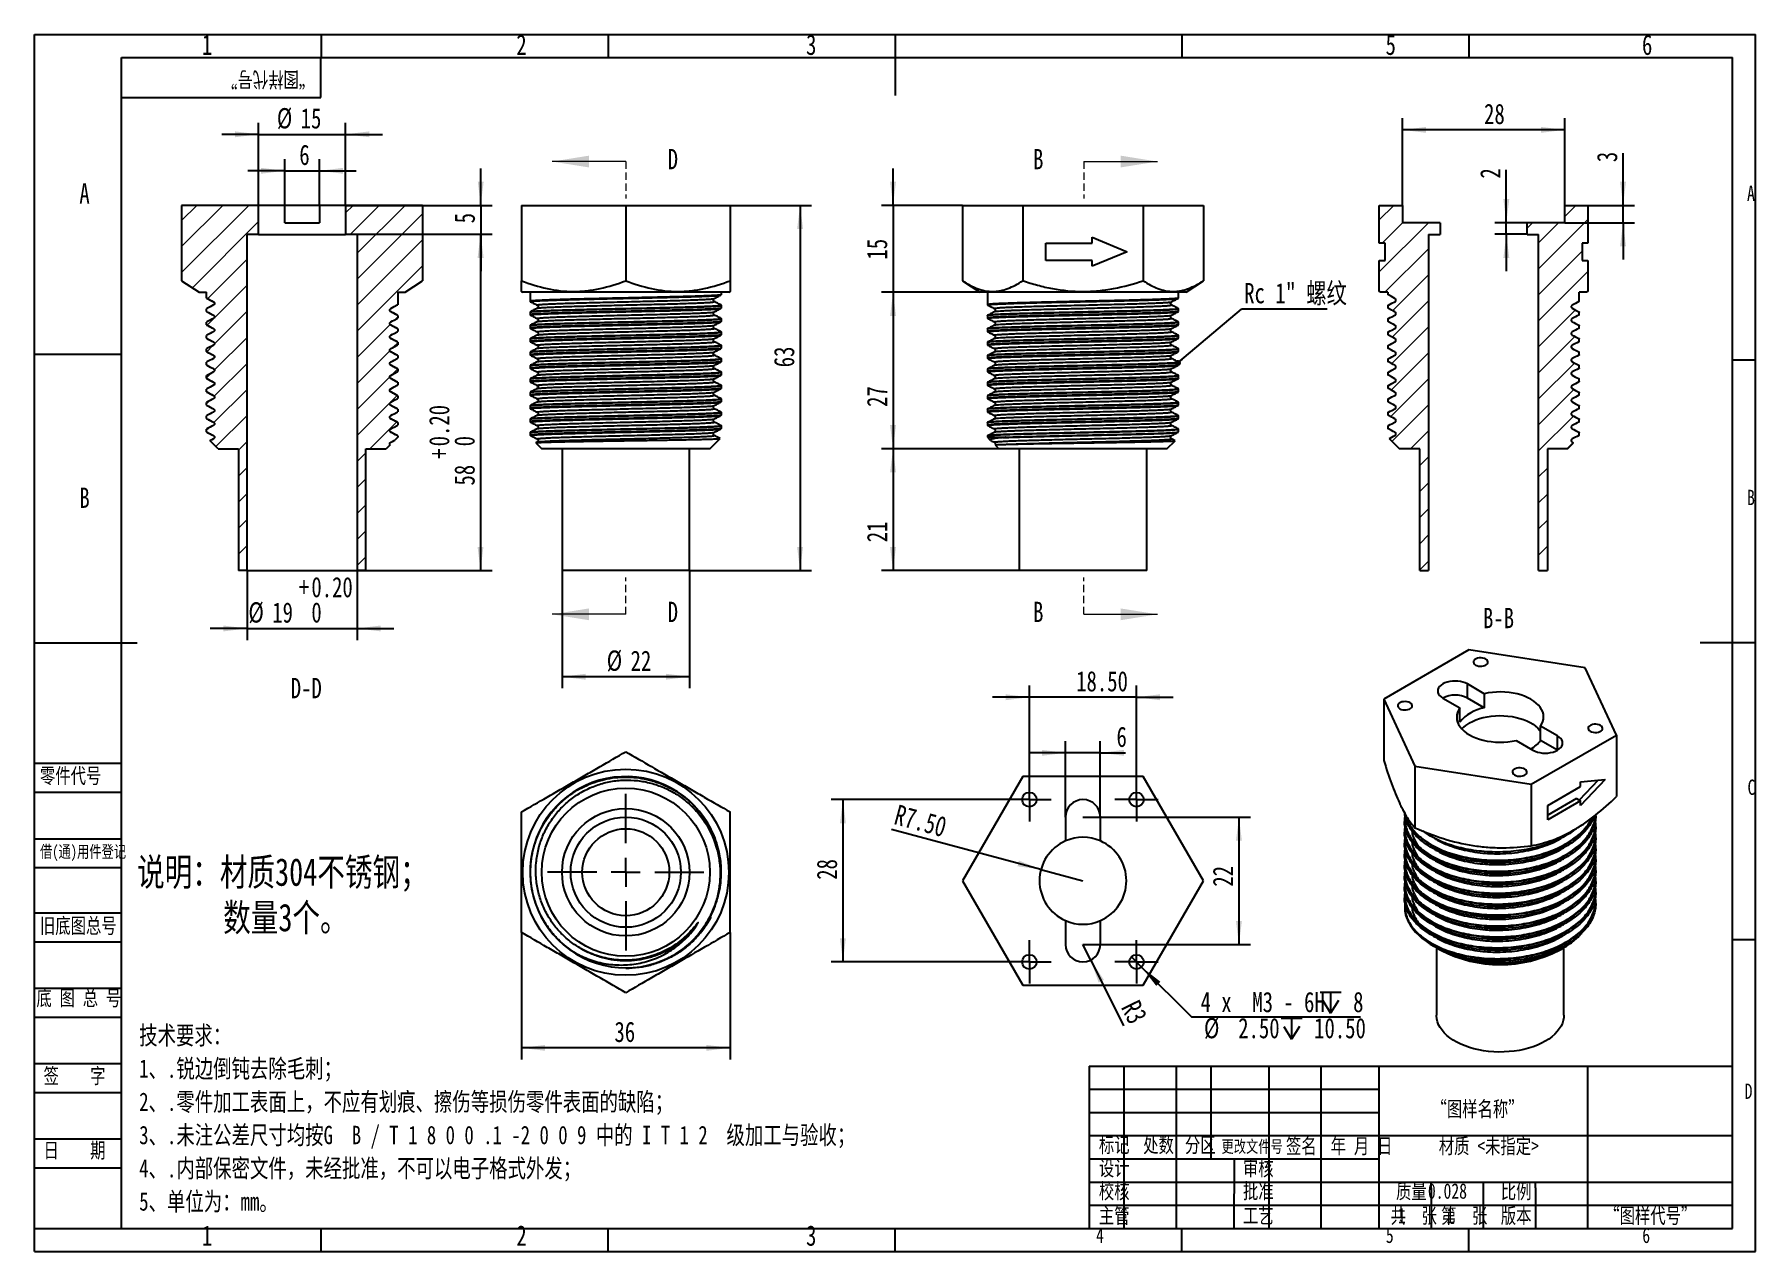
# Model space of a CAD drawing. Header units: millimetres. Extents: x 0 to 297, y 0 to 210.
import ezdxf

# ---------------------------------------------------------------- set-up
doc = ezdxf.new("R2010")
doc.units = ezdxf.units.MM
doc.linetypes.add('HIDDEN', pattern=[1.905, 1.27, -0.635])
doc.layers.add('图框', color=7, linetype='Continuous')
doc.layers.add('粗实线层', color=7, linetype='Continuous', lineweight=25)
doc.styles.add('SLDTEXTSTYLE0', font='HYSWLONGFANGSONG.TTF', dxfattribs={"bigfont": 'bigfont'})
doc.styles.add('SLDTEXTSTYLE1', font='HYSWLONGFANGSONG.TTF')
doc.styles.add('SLDTEXTSTYLE2', font='长仿宋体', dxfattribs={"bigfont": 'bigfont'})
doc.styles.get("Standard").update_dxf_attribs({"font": 'HYSWLONGFANGSONG.TTF'})
doc.dimstyles.new('SLDDIMSTYLE0', dxfattribs={"dimtxt": 3.5, "dimasz": 4.08, "dimexe": 0, "dimexo": 0.0625, "dimgap": 0.875, "dimtad": 2, "dimrnd": 1e-09, "dimzin": 12, "dimdsep": 46, "dimtxsty": 'SLDTEXTSTYLE1', "dimsah": 1, "dimcen": 0.09, "dimadec": 0, "dimazin": 3, "dimtfac": 1, "dimtmove": 0, "dimatfit": 0, "dimfxl": 0, "dimfrac": 2, "dimtolj": 1, "dimtzin": 12, "dimarcsym": 0})
doc.dimstyles.new('SLDDIMSTYLE1', dxfattribs={"dimtxt": 3.5, "dimasz": 4.08, "dimexe": 0, "dimexo": 0.0625, "dimgap": 0.875, "dimtad": 2, "dimrnd": 1e-09, "dimzin": 12, "dimdsep": 46, "dimtxsty": 'SLDTEXTSTYLE1', "dimsah": 1, "dimcen": 0.09, "dimadec": 0, "dimazin": 3, "dimtfac": 1, "dimtofl": 0, "dimtmove": 0, "dimatfit": 3, "dimfxl": 0, "dimfrac": 2, "dimtolj": 1, "dimtzin": 12, "dimarcsym": 0})
doc.dimstyles.new('SLDDIMSTYLE2', dxfattribs={"dimtxt": 0.18, "dimasz": 1.016, "dimexe": 0, "dimexo": 0.0625, "dimgap": 0, "dimtad": 0, "dimtih": 1, "dimtoh": 1, "dimdec": 0, "dimrnd": 1e-09, "dimzin": 0, "dimdsep": 46, "dimtxsty": 'Standard', "dimblk1": 'DOT', "dimblk2": 'DOT', "dimsah": 1, "dimcen": 0.09, "dimadec": 0, "dimazin": 0, "dimtfac": 1.016, "dimtdec": 0, "dimtofl": 0, "dimtmove": 0, "dimatfit": 3, "dimldrblk": 'DOT', "dimfxl": 0, "dimfrac": 2, "dimtolj": 1, "dimtzin": 0, "dimarcsym": 0})
doc.dimstyles.new('SLDDIMSTYLE3', dxfattribs={"dimtxt": 3.5, "dimasz": 4.08, "dimexe": 0, "dimexo": 0.0625, "dimgap": 0.875, "dimtad": 0, "dimtih": 1, "dimtoh": 1, "dimdec": 6, "dimrnd": 1e-09, "dimzin": 12, "dimdsep": 46, "dimtxsty": 'SLDTEXTSTYLE1', "dimblk1": 'NONE', "dimsah": 1, "dimcen": 0, "dimadec": 0, "dimazin": 3, "dimtfac": 1, "dimtmove": 0, "dimatfit": 3, "dimldrblk": 'NONE', "dimfxl": 0, "dimfrac": 2, "dimtolj": 1, "dimtzin": 12, "dimarcsym": 0})
doc.dimstyles.new('SLDDIMSTYLE4', dxfattribs={"dimtxt": 3.5, "dimasz": 4.08, "dimexe": 0, "dimexo": 0.0625, "dimgap": 0.875, "dimtad": 2, "dimrnd": 1e-09, "dimzin": 4, "dimdsep": 46, "dimtxsty": 'SLDTEXTSTYLE1', "dimsah": 1, "dimcen": 0, "dimadec": 0, "dimazin": 1, "dimtfac": 1, "dimtofl": 0, "dimtmove": 0, "dimatfit": 3, "dimfxl": 0, "dimfrac": 2, "dimtolj": 1, "dimtzin": 12, "dimarcsym": 0})
doc.dimstyles.new('SLDDIMSTYLE5', dxfattribs={"dimtxt": 3.5, "dimasz": 4.08, "dimexe": 0, "dimexo": 0.0625, "dimgap": 0.875, "dimtad": 2, "dimrnd": 1e-09, "dimzin": 12, "dimdsep": 46, "dimtxsty": 'SLDTEXTSTYLE1', "dimsah": 1, "dimcen": 0, "dimadec": 0, "dimazin": 3, "dimtfac": 1, "dimtofl": 0, "dimtmove": 0, "dimatfit": 3, "dimfxl": 0, "dimfrac": 2, "dimtolj": 1, "dimtzin": 12, "dimarcsym": 0})
doc.dimstyles.new('SLDDIMSTYLE6', dxfattribs={"dimtxt": 3.5, "dimasz": 4.08, "dimexe": 0, "dimexo": 0.0625, "dimgap": 0.875, "dimtad": 2, "dimrnd": 1e-09, "dimzin": 4, "dimdsep": 46, "dimtxsty": 'SLDTEXTSTYLE1', "dimsah": 1, "dimcen": 0.09, "dimadec": 0, "dimazin": 1, "dimtfac": 1, "dimtmove": 0, "dimatfit": 0, "dimfxl": 0, "dimfrac": 2, "dimtolj": 1, "dimtzin": 12, "dimarcsym": 0})
doc.dimstyles.new('SLDDIMSTYLE7', dxfattribs={"dimtxt": 3.5, "dimasz": 4.08, "dimexe": 0, "dimexo": 0.0625, "dimgap": 0.875, "dimtad": 2, "dimrnd": 1e-09, "dimzin": 12, "dimdsep": 46, "dimtxsty": 'SLDTEXTSTYLE1', "dimsah": 1, "dimcen": 0.09, "dimadec": 0, "dimazin": 3, "dimtol": 1, "dimtp": 0.2, "dimtfac": 1, "dimtmove": 0, "dimatfit": 0, "dimfxl": 0, "dimfrac": 2, "dimtolj": 1, "dimtzin": 0, "dimarcsym": 0})
doc.dimstyles.new('SLDDIMSTYLE8', dxfattribs={"dimtxt": 3.5, "dimasz": 4.08, "dimexe": 0, "dimexo": 0.0625, "dimgap": 0.875, "dimtad": 2, "dimrnd": 1e-09, "dimzin": 12, "dimdsep": 46, "dimtxsty": 'SLDTEXTSTYLE1', "dimsah": 1, "dimcen": 0.09, "dimadec": 0, "dimazin": 3, "dimtol": 1, "dimtp": 0.2, "dimtfac": 1, "dimtofl": 0, "dimtmove": 0, "dimatfit": 3, "dimfxl": 0, "dimfrac": 2, "dimtolj": 1, "dimtzin": 0, "dimarcsym": 0})

msp = doc.modelspace()

# ---------------------------------------------------------------- texts
at = {"color": 7, "linetype": 'Continuous', "char_height": 3.5, "attachment_point": 1, "style": 'SLDTEXTSTYLE1'}
for s, insert in [('D', (109.2707151, 190.4249695)), ('B', (172.3276119, 190.4249695)), ('D', (109.2707151, 112.3049695)), ('B', (172.3276119, 112.3049695))]:
    msp.add_mtext(s, dxfattribs=dict(at, insert=insert))
at = {"layer": '图框'}
for s, insert, char_height, attachment_point, style in [('1', (29.7944444, 210.1591163), 3.5, 2, 'SLDTEXTSTYLE1'), ('2', (84.0444444, 210.1591163), 3.5, 2, 'SLDTEXTSTYLE1'), ('3', (134.0444444, 210.1591163), 3.5, 2, 'SLDTEXTSTYLE1'), ('5', (234.0444444, 210.1591163), 3.5, 2, 'SLDTEXTSTYLE1'), ('6', (278.296875, 210.1591163), 3.5, 2, 'SLDTEXTSTYLE1'), ('A', (8.6454374, 184.4992994), 3.5, 2, 'SLDTEXTSTYLE1'), ('A', (296.2021159, 184.1241742), 2.6458333, 2, 'SLDTEXTSTYLE1'), ('B', (8.6454374, 131.9992994), 3.5, 2, 'SLDTEXTSTYLE1'), ('B', (296.2021159, 131.6241742), 2.6458333, 2, 'SLDTEXTSTYLE1'), ('B-B', (252.6442289, 111.2490814), 3.5, 2, 'SLDTEXTSTYLE1'), ('D-D', (46.906795, 99.1541663), 3.5, 2, 'SLDTEXTSTYLE1'), ('\\M+197EB\\M+18C8F\\M+191E3\\M+18D86', (0.9581272, 83.6056506), 2.645833333, 1, 'SLDTEXTSTYLE0'), ('C', (296.2847982, 81.6241742), 2.6458333, 2, 'SLDTEXTSTYLE1'), ('\\M+18ED8(\\M+192CA)\\M+19770\\M+18C8F\\M+1936F记', (0.9581272, 70.2590748), 2.116666667, 1, 'SLDTEXTSTYLE0'), ('\\M+18B8C\\M+192EA图总\\M+18D86', (0.9581272, 57.7357951), 2.645833333, 1, 'SLDTEXTSTYLE0'), ('\\M+192EA 图 总 \\M+18D86', (0.3407661, 45.256581), 2.645833333, 1, 'SLDTEXTSTYLE0'), ('  签    \\M+18E9A', (5.5692919, 31.8268709), 2.645833333, 2, 'SLDTEXTSTYLE0'), ('D', (295.7847982, 29.1863632), 2.6458333, 2, 'SLDTEXTSTYLE1'), ('\\M+18167图样\\M+196BC\\M+18FCC\\M+18168', (249.0261416, 26.1304851), 2.645833333, 2, 'SLDTEXTSTYLE0'), ('  \\M+193FA    \\M+18AFA', (5.5692919, 18.9810516), 2.645833333, 2, 'SLDTEXTSTYLE0'), ('标记', (186.3293911, 19.9220239), 2.64583333, 2, 'SLDTEXTSTYLE0'), ('处\\M+19094', (193.975889, 19.9220239), 2.64583333, 2, 'SLDTEXTSTYLE0'), ('\\M+195AA\\M+18BE6', (201.178539, 19.9220239), 2.645833333, 2, 'SLDTEXTSTYLE0'), ('\\M+18D58\\M+189FC\\M+195B6\\M+18C8F\\M+18D86', (210.1291624, 19.3780635), 2.116666667, 2, 'SLDTEXTSTYLE0'), ('签\\M+196BC', (218.6157133, 19.7313853), 2.64583333, 2, 'SLDTEXTSTYLE0'), ('\\M+1944E \\M+18C8E \\M+193FA', (229.0076642, 19.7313853), 2.645833333, 2, 'SLDTEXTSTYLE0'), ('\\M+18DDE质 <\\M+196A2\\M+18E77\\M+192E8>', (250.9768311, 19.7313853), 2.645833333, 2, 'SLDTEXTSTYLE0'), ('设计', (186.3293911, 15.9155015), 2.64583333, 2, 'SLDTEXTSTYLE0'), ('审\\M+18A6A', (211.1836143, 15.9155015), 2.64583333, 2, 'SLDTEXTSTYLE0'), ('\\M+18D5A\\M+18A6A', (186.3293911, 11.955898), 2.645833333, 2, 'SLDTEXTSTYLE0'), ('\\M+194E1\\M+18F79', (211.1836143, 11.955898), 2.645833333, 2, 'SLDTEXTSTYLE0'), ('质\\M+197CA', (237.604791, 11.955898), 2.64583333, 2, 'SLDTEXTSTYLE0'), ('0.028', (240.4566204, 11.955898), 2.64583333, 1, 'SLDTEXTSTYLE1'), ('\\M+194E4\\M+197E1', (255.6860482, 11.955898), 2.645833333, 2, 'SLDTEXTSTYLE0'), ('\\M+18EE5\\M+18AC7', (186.3293911, 7.7093879), 2.645833333, 2, 'SLDTEXTSTYLE0'), ('\\M+18D48艺', (211.1836143, 7.7093879), 2.64583333, 2, 'SLDTEXTSTYLE0'), ('\\M+18BA4  张 ', (238.008941, 7.7093879), 2.645833333, 2, 'SLDTEXTSTYLE0'), ('1', (235.2749247, 7.7093879), 2.6458333, 1, 'SLDTEXTSTYLE1'), ('\\M+191E6  张', (246.7180524, 7.7093879), 2.645833333, 2, 'SLDTEXTSTYLE0'), ('1', (243.6150616, 7.7093879), 2.6458333, 1, 'SLDTEXTSTYLE1'), ('\\M+194C5\\M+1967B', (255.6860482, 7.7093879), 2.645833333, 2, 'SLDTEXTSTYLE0'), ('\\M+18167图样\\M+191E3\\M+18D86\\M+18168', (270.8413439, 7.7093879), 2.645833333, 1, 'SLDTEXTSTYLE0'), ('1', (29.7944444, 4.7007521), 3.5, 2, 'SLDTEXTSTYLE1'), ('2', (84.0444444, 4.7007521), 3.5, 2, 'SLDTEXTSTYLE1'), ('3', (134.0444444, 4.7007521), 3.5, 2, 'SLDTEXTSTYLE1'), ('4', (183.8748264, 4.3256269), 2.6458333, 2, 'SLDTEXTSTYLE1'), ('5', (233.8748264, 4.3256269), 2.6458333, 2, 'SLDTEXTSTYLE1'), ('6', (278.1248264, 4.3256269), 2.6458333, 2, 'SLDTEXTSTYLE1')]:
    msp.add_mtext(s, dxfattribs=dict(at, insert=insert, char_height=char_height, attachment_point=attachment_point, style=style))
at = {"layer": '图框', "insert": (48.322979, 201.0735137), "char_height": 2.645833333, "attachment_point": 1, "rotation": 180, "style": 'SLDTEXTSTYLE2'}
msp.add_mtext('\\M+18167图样\\M+191E3\\M+18D86\\M+18168', dxfattribs=at)

# ---------------------------------------------------------------- blocks, each defined once
blk = doc.blocks.new('SW_NOTE_0')
at = {"layer": '图框', "color": 0, "char_height": 4.7625, "attachment_point": 1, "style": 'SLDTEXTSTYLE0'}
for s, insert in [('说\\M+196BE\\M+18146\\M+18DDE质304\\M+19573锈钢\\M+18147', (0, 6.14)), ('  \\M+19094\\M+197CA3\\M+198A2\\M+18142', (10, -1.71))]:
    blk.add_mtext(s, dxfattribs=dict(at, insert=insert))
blk = doc.blocks.new('SW_NOTE_1')
at = {"layer": '图框', "color": 0, "char_height": 3.175, "attachment_point": 1, "style": 'SLDTEXTSTYLE0'}
for s, insert in [('\\M+18B5A术\\M+19776\\M+18B81\\M+18146', (0, 4.09)), ('1\\M+18141.锐边\\M+1937C钝\\M+18B8E\\M+18F9C\\M+196D1\\M+18E68\\M+18147', (0, -1.64)), ('2\\M+18141.\\M+197EB\\M+18C8F\\M+189C1\\M+18D48\\M+1955C\\M+196CA\\M+18FE3\\M+18143\\M+19573应\\M+1974C划\\M+18DAD\\M+18141\\M+18E43伤\\M+19399损伤\\M+197EB\\M+18C8F\\M+1955C\\M+196CA\\M+19349\\M+1E39E\\M+1E89C\\M+18147', (0, -7.37)), ('3\\M+18141.\\M+196A2\\M+1928D\\M+18CF6\\M+18DB7\\M+18EDA\\M+190A1\\M+18BCF\\M+188C2G  B / T 1 8 0 0 .1 -2 0 0 9 \\M+19286\\M+19349 I T 1 2  级\\M+189C1\\M+18D48\\M+1975E验\\M+19DBE\\M+18147', (0, -13.11)), ('4\\M+18141.\\M+193E0\\M+19594\\M+195DB\\M+196A7\\M+195B6\\M+18C8F\\M+18143\\M+196A2经\\M+194E1\\M+18F79\\M+18143\\M+19573\\M+189C2\\M+188C8电\\M+18E71\\M+18A69\\M+18EAE\\M+18A4F发\\M+18147', (0, -18.84)), ('5\\M+18141单\\M+188CA为\\M+18146mm\\M+18142', (0, -24.57))]:
    blk.add_mtext(s, dxfattribs=dict(at, insert=insert))
blk = doc.blocks.new('_D')
at = {"layer": '图框'}
for p, q in [((148.16, 180.7), (148.16, 187.05)), ((160.15, 180.7), (146.16, 180.7)), ((148.16, 180.7), (148.16, 165.7)), ((163.15, 165.7), (146.16, 165.7)), ((148.16, 165.7), (148.16, 159.35))]:
    blk.add_line(p, q, dxfattribs=at)
for points in [[(148.16, 180.7), (148.67, 184.78), (147.65, 184.78)], [(148.16, 165.7), (147.65, 161.62), (148.67, 161.62)]]:
    blk.add_solid(points, dxfattribs=at)
at = {"layer": '图框', "insert": (143.65, 171.35), "char_height": 3.5, "attachment_point": 1, "rotation": 90, "style": 'SLDTEXTSTYLE1'}
blk.add_mtext('15', dxfattribs=at)
blk = doc.blocks.new('_D_1')
at = {"layer": '图框'}
for p, q in [((166.43, 138.7), (146.16, 138.7)), ((148.16, 138.7), (148.16, 117.7)), ((169.93, 117.7), (146.16, 117.7))]:
    blk.add_line(p, q, dxfattribs=at)
for points in [[(148.16, 138.7), (147.65, 134.62), (148.67, 134.62)], [(148.16, 117.7), (148.67, 121.78), (147.65, 121.78)]]:
    blk.add_solid(points, dxfattribs=at)
at = {"layer": '图框', "insert": (143.65, 122.58), "char_height": 3.5, "attachment_point": 1, "rotation": 90, "style": 'SLDTEXTSTYLE1'}
blk.add_mtext('21', dxfattribs=at)
blk = doc.blocks.new('_D_2')
at = {"layer": '图框'}
for p, q in [((163.15, 165.7), (146.16, 165.7)), ((148.16, 165.7), (148.16, 138.7)), ((166.43, 138.7), (146.16, 138.7))]:
    blk.add_line(p, q, dxfattribs=at)
for points in [[(148.16, 165.7), (147.65, 161.62), (148.67, 161.62)], [(148.16, 138.7), (148.67, 142.78), (147.65, 142.78)]]:
    blk.add_solid(points, dxfattribs=at)
at = {"layer": '图框', "insert": (143.65, 145.93), "char_height": 3.5, "attachment_point": 1, "rotation": 90, "style": 'SLDTEXTSTYLE1'}
blk.add_mtext('27', dxfattribs=at)
blk = doc.blocks.new('SW_NOTE_2')
at = {"layer": '图框', "color": 0}
blk.add_line((14.81, 0), (0, 0), dxfattribs=at)
at = {"layer": '图框', "color": 0, "insert": (0.49, 4.52), "char_height": 3.5, "attachment_point": 1, "style": 'SLDTEXTSTYLE0'}
blk.add_mtext('Rc 1" \\M+19786纹', dxfattribs=at)
blk = doc.blocks.new('_DOT')
at = {"color": 0, "linetype": 'ByBlock', "lineweight": -2}
blk.add_line((-0.5, 0), (-1, 0), dxfattribs=at)
at = {"color": 0, "linetype": 'ByBlock', "const_width": 0.5}
blk.add_lwpolyline([(-0.25, 0, 1), (0.25, 0, 1)], format="xyb", close=True, dxfattribs=at)
blk = doc.blocks.new('SW_SYMBOL_HOLE_DEPTH')
at = {"layer": '图框', "color": 0}
for p, q in [((0, 875), (800, 875)), ((400, 875), (400, 75)), ((100, 555), (400, 75)), ((700, 555), (400, 75))]:
    blk.add_line(p, q, dxfattribs=at)
blk = doc.blocks.new('_D_3')
at = {"layer": '图框'}
for p, q in [((189.29, 51.05), (191.05, 49.28)), ((191.05, 49.28), (199.64, 40.67)), ((199.64, 40.67), (228.83, 40.67))]:
    blk.add_line(p, q, dxfattribs=at)
blk.add_solid([(191.05, 49.28), (193.58, 46.03), (194.3, 46.75)], dxfattribs=at)
at = {"layer": '图框', "xscale": 0.004511737089201878, "yscale": 0.004511737089201878, "zscale": 0.004511737089201878}
for p in [(221.87, 41.01), (215.14, 36.49)]:
    blk.add_blockref('SW_SYMBOL_HOLE_DEPTH', p, dxfattribs=at)
at = {"layer": '图框', "char_height": 3.5, "attachment_point": 1, "style": 'SLDTEXTSTYLE1'}
for s, insert in [('4 x  M3 - 6H ', (201.23, 45)), (' 8', (225.77, 45)), ('%%c', (201.82, 40.5)), (' 2.50 ', (205.94, 40.49)), (' 10.50', (219.04, 40.49))]:
    blk.add_mtext(s, dxfattribs=dict(at, insert=insert))
blk = doc.blocks.new('_NONE')
blk = doc.blocks.new('_D_4')
at = {"layer": '图框'}
for q in [(147.9, 73.02), (180.93, 64.16)]:
    blk.add_line((173.69, 66.11), q, dxfattribs=at)
blk.add_solid([(173.69, 66.11), (169.88, 67.65), (169.62, 66.67)], dxfattribs=at)
at = {"layer": '图框', "insert": (149.06, 77.37), "char_height": 3.5, "attachment_point": 1, "rotation": 345, "style": 'SLDTEXTSTYLE1'}
blk.add_mtext('R7.50', dxfattribs=at)
blk = doc.blocks.new('_D_5')
at = {"layer": '图框'}
for q in [(180.93, 53.16), (187.93, 39.15)]:
    blk.add_line((182.27, 50.48), q, dxfattribs=at)
blk.add_solid([(182.27, 50.48), (183.64, 46.6), (184.55, 47.06)], dxfattribs=at)
at = {"layer": '图框', "insert": (190.57, 43.9), "char_height": 3.5, "attachment_point": 1, "rotation": 296.5377, "style": 'SLDTEXTSTYLE1'}
blk.add_mtext('R3', dxfattribs=at)
blk = doc.blocks.new('_D_6')
at = {"layer": '图框'}
for p, q in [((177.93, 86.24), (171.58, 86.24)), ((177.93, 75.16), (177.93, 88.24)), ((183.93, 86.24), (177.93, 86.24)), ((183.93, 75.16), (183.93, 88.24)), ((183.93, 86.24), (188.25, 86.24))]:
    blk.add_line(p, q, dxfattribs=at)
for points in [[(177.93, 86.24), (173.85, 86.75), (173.85, 85.73)], [(183.93, 86.24), (188.01, 85.73), (188.01, 86.75)]]:
    blk.add_solid(points, dxfattribs=at)
at = {"layer": '图框', "insert": (186.72, 90.75), "char_height": 3.5, "attachment_point": 1, "style": 'SLDTEXTSTYLE1'}
blk.add_mtext('6', dxfattribs=at)
blk = doc.blocks.new('_D_7')
at = {"layer": '图框'}
for p, q in [((180.93, 75.16), (209.85, 75.16)), ((207.85, 75.16), (207.85, 53.16)), ((180.93, 53.16), (209.85, 53.16))]:
    blk.add_line(p, q, dxfattribs=at)
for points in [[(207.85, 75.16), (207.34, 71.08), (208.36, 71.08)], [(207.85, 53.16), (208.36, 57.24), (207.34, 57.24)]]:
    blk.add_solid(points, dxfattribs=at)
at = {"layer": '图框', "insert": (203.34, 63.15), "char_height": 3.5, "attachment_point": 1, "rotation": 90, "style": 'SLDTEXTSTYLE1'}
blk.add_mtext('22', dxfattribs=at)
blk = doc.blocks.new('_D_8')
at = {"layer": '图框'}
for p, q in [((171.7, 95.83), (165.35, 95.83)), ((171.7, 81.91), (171.7, 97.83)), ((190.17, 95.83), (171.7, 95.83)), ((190.17, 81.91), (190.17, 97.83)), ((190.17, 95.83), (196.52, 95.83))]:
    blk.add_line(p, q, dxfattribs=at)
for points in [[(171.7, 95.83), (167.62, 96.34), (167.62, 95.32)], [(190.17, 95.83), (194.25, 95.32), (194.25, 96.34)]]:
    blk.add_solid(points, dxfattribs=at)
at = {"layer": '图框', "insert": (179.76, 100.34), "char_height": 3.5, "attachment_point": 1, "style": 'SLDTEXTSTYLE1'}
blk.add_mtext('18.50', dxfattribs=at)
blk = doc.blocks.new('_D_9')
at = {"layer": '图框'}
for p, q in [((167.95, 78.16), (137.51, 78.16)), ((139.51, 78.16), (139.51, 50.16)), ((167.95, 50.16), (137.51, 50.16))]:
    blk.add_line(p, q, dxfattribs=at)
for points in [[(139.51, 78.16), (139, 74.08), (140.02, 74.08)], [(139.51, 50.16), (140.02, 54.24), (139, 54.24)]]:
    blk.add_solid(points, dxfattribs=at)
at = {"layer": '图框', "insert": (135, 64.34), "char_height": 3.5, "attachment_point": 1, "rotation": 90, "style": 'SLDTEXTSTYLE1'}
blk.add_mtext('28', dxfattribs=at)
blk = doc.blocks.new('SW_CENTERMARKSYMBOL_0')
at = {"layer": '图框', "color": 0}
for p, q in [((0, 2.5), (0, 3.75)), ((-2.5, 0), (-3.75, 0)), ((0, 0), (-2.5, 0)), ((0, 0), (0, 2.5)), ((0, 0), (0, -2.5)), ((0, 0), (2.5, 0)), ((2.5, 0), (3.75, 0)), ((0, -2.5), (0, -3.75))]:
    blk.add_line(p, q, dxfattribs=at)
blk = doc.blocks.new('SW_CENTERMARKSYMBOL_1')
at = {"layer": '图框', "color": 0}
for p, q in [((0, 2.5), (0, 3.75)), ((-2.5, 0), (-3.75, 0)), ((0, 0), (-2.5, 0)), ((0, 0), (0, 2.5)), ((0, 0), (0, -2.5)), ((0, 0), (2.5, 0)), ((2.5, 0), (3.75, 0)), ((0, -2.5), (0, -3.75))]:
    blk.add_line(p, q, dxfattribs=at)
blk = doc.blocks.new('SW_CENTERMARKSYMBOL_2')
at = {"layer": '图框', "color": 0}
for p, q in [((0, 2.5), (0, 3.75)), ((-2.5, 0), (-3.75, 0)), ((0, 0), (-2.5, 0)), ((0, 0), (0, 2.5)), ((0, 0), (0, -2.5)), ((0, 0), (2.5, 0)), ((2.5, 0), (3.75, 0)), ((0, -2.5), (0, -3.75))]:
    blk.add_line(p, q, dxfattribs=at)
blk = doc.blocks.new('SW_CENTERMARKSYMBOL_3')
at = {"layer": '图框', "color": 0}
for p, q in [((0, 2.5), (0, 3.75)), ((-2.5, 0), (-3.75, 0)), ((0, 0), (-2.5, 0)), ((0, 0), (0, 2.5)), ((0, 0), (0, -2.5)), ((0, 0), (2.5, 0)), ((2.5, 0), (3.75, 0)), ((0, -2.5), (0, -3.75))]:
    blk.add_line(p, q, dxfattribs=at)
blk = doc.blocks.new('_D_10')
at = {"layer": '图框'}
for p, q in [((253.99, 177.7), (253.99, 186.85)), ((257.57, 177.7), (251.99, 177.7)), ((257.57, 175.7), (251.99, 175.7)), ((253.99, 175.7), (253.99, 177.7)), ((253.99, 175.7), (253.99, 169.35))]:
    blk.add_line(p, q, dxfattribs=at)
for points in [[(253.99, 177.7), (254.5, 181.78), (253.48, 181.78)], [(253.99, 175.7), (253.48, 171.62), (254.5, 171.62)]]:
    blk.add_solid(points, dxfattribs=at)
at = {"layer": '图框', "insert": (249.48, 185.32), "char_height": 3.5, "attachment_point": 1, "rotation": 90, "style": 'SLDTEXTSTYLE1'}
blk.add_mtext('2', dxfattribs=at)
blk = doc.blocks.new('_D_11')
at = {"layer": '图框'}
for p, q in [((274.13, 180.7), (274.13, 189.68)), ((268.07, 180.7), (276.13, 180.7)), ((274.13, 177.7), (274.13, 180.7)), ((264.06, 177.7), (276.13, 177.7)), ((274.13, 177.7), (274.13, 171.35))]:
    blk.add_line(p, q, dxfattribs=at)
for points in [[(274.13, 180.7), (274.64, 184.78), (273.62, 184.78)], [(274.13, 177.7), (273.62, 173.62), (274.64, 173.62)]]:
    blk.add_solid(points, dxfattribs=at)
at = {"layer": '图框', "insert": (269.62, 188.15), "char_height": 3.5, "attachment_point": 1, "rotation": 90, "style": 'SLDTEXTSTYLE1'}
blk.add_mtext('3', dxfattribs=at)
blk = doc.blocks.new('_D_12')
at = {"layer": '图框'}
for p, q in [((236.07, 180.7), (236.07, 195.72)), ((264.06, 193.72), (236.07, 193.72)), ((264.06, 180.7), (264.06, 195.72))]:
    blk.add_line(p, q, dxfattribs=at)
for points in [[(236.07, 193.72), (240.15, 193.21), (240.15, 194.23)], [(264.06, 193.72), (259.98, 194.23), (259.98, 193.21)]]:
    blk.add_solid(points, dxfattribs=at)
at = {"layer": '图框', "insert": (250.15, 198.23), "char_height": 3.5, "attachment_point": 1, "style": 'SLDTEXTSTYLE1'}
blk.add_mtext('28', dxfattribs=at)
blk = doc.blocks.new('_D_13')
at = {"layer": '图框'}
for p, q in [((91.04, 117.7), (91.04, 97.37)), ((113.04, 117.7), (113.04, 97.37)), ((113.04, 99.37), (91.04, 99.37))]:
    blk.add_line(p, q, dxfattribs=at)
for points in [[(91.04, 99.37), (95.12, 98.86), (95.12, 99.88)], [(113.04, 99.37), (108.96, 99.88), (108.96, 98.86)]]:
    blk.add_solid(points, dxfattribs=at)
at = {"layer": '图框', "char_height": 3.5, "attachment_point": 1, "style": 'SLDTEXTSTYLE1'}
for s, insert in [('%%c', (98.76, 103.9)), ('22', (102.87, 103.88))]:
    blk.add_mtext(s, dxfattribs=dict(at, insert=insert))
blk = doc.blocks.new('_D_14')
at = {"layer": '图框'}
for p, q in [((120.04, 180.7), (134.12, 180.7)), ((132.12, 180.7), (132.12, 117.7)), ((113.04, 117.7), (134.12, 117.7))]:
    blk.add_line(p, q, dxfattribs=at)
for points in [[(132.12, 180.7), (131.61, 176.62), (132.63, 176.62)], [(132.12, 117.7), (132.63, 121.78), (131.61, 121.78)]]:
    blk.add_solid(points, dxfattribs=at)
at = {"layer": '图框', "insert": (127.61, 152.76), "char_height": 3.5, "attachment_point": 1, "rotation": 90, "style": 'SLDTEXTSTYLE1'}
blk.add_mtext('63', dxfattribs=at)
blk = doc.blocks.new('_D_15')
at = {"layer": '图框'}
for p, q in [((36.69, 117.7), (36.69, 105.7)), ((55.69, 117.7), (55.69, 105.7)), ((36.69, 107.7), (30.34, 107.7)), ((36.69, 107.7), (55.69, 107.7)), ((55.69, 107.7), (62.04, 107.7))]:
    blk.add_line(p, q, dxfattribs=at)
for points in [[(36.69, 107.7), (32.61, 108.21), (32.61, 107.19)], [(55.69, 107.7), (59.77, 107.19), (59.77, 108.21)]]:
    blk.add_solid(points, dxfattribs=at)
at = {"layer": '图框', "char_height": 3.5, "attachment_point": 1, "style": 'SLDTEXTSTYLE1'}
for s, insert in [('+', (45.64, 116.58)), ('0.20', (47.79, 116.58)), ('%%c', (36.93, 112.22)), ('19', (41.04, 112.21)), ('0', (47.79, 112.22))]:
    blk.add_mtext(s, dxfattribs=dict(at, insert=insert))
blk = doc.blocks.new('_D_16')
at = {"layer": '图框'}
for p, q in [((55.69, 175.7), (78.98, 175.7)), ((76.98, 175.7), (76.98, 117.7)), ((55.69, 117.7), (78.98, 117.7))]:
    blk.add_line(p, q, dxfattribs=at)
for points in [[(76.98, 175.7), (76.47, 171.62), (77.48, 171.62)], [(76.98, 117.7), (77.48, 121.78), (76.47, 121.78)]]:
    blk.add_solid(points, dxfattribs=at)
at = {"layer": '图框', "char_height": 3.5, "attachment_point": 1, "rotation": 90, "style": 'SLDTEXTSTYLE1'}
for s, insert in [('0.20', (68.09, 139.12)), ('0', (72.45, 139.12)), ('+', (68.09, 136.96)), ('58', (72.46, 132.36))]:
    blk.add_mtext(s, dxfattribs=dict(at, insert=insert))
blk = doc.blocks.new('_D_17')
at = {"layer": '图框'}
for p, q in [((38.69, 180.7), (38.69, 194.95)), ((53.69, 180.7), (53.69, 194.95)), ((38.69, 192.95), (32.34, 192.95)), ((38.69, 192.95), (53.69, 192.95)), ((53.69, 192.95), (60.04, 192.95))]:
    blk.add_line(p, q, dxfattribs=at)
for points in [[(38.69, 192.95), (34.61, 193.46), (34.61, 192.45)], [(53.69, 192.95), (57.77, 192.45), (57.77, 193.46)]]:
    blk.add_solid(points, dxfattribs=at)
at = {"layer": '图框', "char_height": 3.5, "attachment_point": 1, "style": 'SLDTEXTSTYLE1'}
for s, insert in [('%%c', (41.84, 197.48)), ('15', (45.95, 197.46))]:
    blk.add_mtext(s, dxfattribs=dict(at, insert=insert))
blk = doc.blocks.new('_D_18')
at = {"layer": '图框'}
for p, q in [((77.01, 180.7), (77.01, 187.05)), ((53.69, 180.7), (79.01, 180.7)), ((77.01, 180.7), (77.01, 175.7)), ((53.69, 175.7), (79.01, 175.7)), ((77.01, 175.7), (77.01, 169.35))]:
    blk.add_line(p, q, dxfattribs=at)
for points in [[(77.01, 180.7), (77.52, 184.78), (76.51, 184.78)], [(77.01, 175.7), (76.51, 171.62), (77.52, 171.62)]]:
    blk.add_solid(points, dxfattribs=at)
at = {"layer": '图框', "insert": (72.5, 177.6), "char_height": 3.5, "attachment_point": 1, "rotation": 90, "style": 'SLDTEXTSTYLE1'}
blk.add_mtext('5', dxfattribs=at)
blk = doc.blocks.new('_D_19')
at = {"layer": '图框'}
for p, q in [((43.19, 180.7), (43.19, 188.66)), ((49.19, 180.7), (49.19, 188.66)), ((43.19, 186.66), (36.84, 186.66)), ((43.19, 186.66), (49.19, 186.66)), ((49.19, 186.66), (55.54, 186.66))]:
    blk.add_line(p, q, dxfattribs=at)
for points in [[(43.19, 186.66), (39.11, 187.17), (39.11, 186.15)], [(49.19, 186.66), (53.27, 186.15), (53.27, 187.17)]]:
    blk.add_solid(points, dxfattribs=at)
at = {"layer": '图框', "insert": (45.71, 191.17), "char_height": 3.5, "attachment_point": 1, "style": 'SLDTEXTSTYLE1'}
blk.add_mtext('6', dxfattribs=at)
blk = doc.blocks.new('_D_20')
at = {"layer": '图框'}
for p, q in [((84.04, 55.25), (84.04, 33.33)), ((120.04, 55.25), (120.04, 33.33)), ((120.04, 35.33), (84.04, 35.33))]:
    blk.add_line(p, q, dxfattribs=at)
for points in [[(84.04, 35.33), (88.12, 34.83), (88.12, 35.84)], [(120.04, 35.33), (115.96, 35.84), (115.96, 34.83)]]:
    blk.add_solid(points, dxfattribs=at)
at = {"layer": '图框', "insert": (100.09, 39.85), "char_height": 3.5, "attachment_point": 1, "style": 'SLDTEXTSTYLE1'}
blk.add_mtext('36', dxfattribs=at)
blk = doc.blocks.new('SW_CENTERMARKSYMBOL_4')
at = {"layer": '图框', "color": 0}
for p, q in [((0, 5), (0, 13.5)), ((-5, 0), (-13.5, 0)), ((0, 0), (-2.5, 0)), ((0, 0), (0, 2.5)), ((0, 0), (0, -2.5)), ((0, 0), (2.5, 0)), ((5, 0), (13.5, 0)), ((0, -5), (0, -13.5))]:
    blk.add_line(p, q, dxfattribs=at)

# ---------------------------------------------------------------- dimensions: what is measured, and where the dimension line sits
at = {"layer": '图框'}
for base, p1, p2, dimstyle, picture, middle in [((53.6914251, 192.9530484), (38.6914251, 180.6983989), (53.6914251, 180.6983989), 'SLDDIMSTYLE0', '_D_17', (45.4292376, 192.9530484)), ((55.6914251, 107.6983989), (36.6914251, 117.6983989), (55.6914251, 117.6983989), 'SLDDIMSTYLE7', '_D_15', (45.4292376, 107.6983989)), ((91.0411408, 99.3707721), (113.0411408, 117.6983989), (91.0411408, 117.6983989), 'SLDDIMSTYLE0', '_D_13', (102.35007, 99.3707721))]:
    dim = msp.add_linear_dim(base=base, p1=p1, p2=p2, text='%%c<>', dimstyle=dimstyle, dxfattribs=at)
    dim.commit()
    dim.dimension.update_dxf_attribs({"geometry": picture, "text_midpoint": middle, "dimtype": 160})
for base, p1, p2, dimstyle, picture, middle in [((236.0718768, 193.7172834), (264.0641903, 180.6983989), (236.0718768, 180.6983989), 'SLDDIMSTYLE1', '_D_12', (251.6849706, 193.7172834)), ((49.1914251, 186.6587121), (43.1914251, 180.6983989), (49.1914251, 180.6983989), 'SLDDIMSTYLE0', '_D_19', (46.4732595, 186.6587121)), ((171.6954869, 95.8327033), (190.1706956, 81.9145034), (171.6954869, 81.9145034), 'SLDDIMSTYLE6', '_D_8', (183.5974752, 95.8327033)), ((177.9330913, 86.2422979), (183.9330913, 75.1645034), (177.9330913, 75.1645034), 'SLDDIMSTYLE0', '_D_6', (187.4811177, 86.2422979)), ((84.0411408, 35.3339763), (120.0411408, 55.2469785), (84.0411408, 55.2469785), 'SLDDIMSTYLE1', '_D_20', (101.626111, 35.3339763))]:
    dim = msp.add_linear_dim(base=base, p1=p1, p2=p2, dimstyle=dimstyle, dxfattribs=at)
    dim.commit()
    dim.dimension.update_dxf_attribs({"geometry": picture, "text_midpoint": middle, "dimtype": 160})
for base, p1, p2, dimstyle, picture, middle in [((274.1297209, 180.6983989), (264.0641903, 177.6983989), (268.0680336, 180.6983989), 'SLDDIMSTYLE0', '_D_11', (274.1297209, 188.9157475)), ((253.9892861, 177.6983989), (257.5664971, 175.6983989), (257.5664971, 177.6983989), 'SLDDIMSTYLE0', '_D_10', (253.9892861, 186.0852376)), ((77.014214, 175.6983989), (53.6914251, 180.6983989), (53.6914251, 175.6983989), 'SLDDIMSTYLE0', '_D_18', (77.014214, 178.3684785)), ((148.1612884, 165.6983989), (160.1484816, 180.6983989), (163.1484816, 165.6983989), 'SLDDIMSTYLE0', '_D', (148.1612884, 172.8820144)), ((132.1172628, 117.6983989), (120.0411408, 180.6983989), (113.0411408, 117.6983989), 'SLDDIMSTYLE1', '_D_14', (132.1172628, 154.2963609)), ((76.9760348, 117.6983989), (55.6914251, 175.6983989), (55.6914251, 117.6983989), 'SLDDIMSTYLE8', '_D_16', (76.9760348, 138.8099692)), ((148.1612884, 138.6983989), (163.1484816, 165.6983989), (166.4330913, 138.6983989), 'SLDDIMSTYLE1', '_D_2', (148.1612884, 147.4657362)), ((148.1612884, 117.6983989), (166.4330913, 138.6983989), (169.9330913, 117.6983989), 'SLDDIMSTYLE1', '_D_1', (148.1612884, 124.1145306)), ((139.5105791, 50.1645034), (167.9454869, 78.1645034), (167.9454869, 50.1645034), 'SLDDIMSTYLE1', '_D_9', (139.5105791, 65.8771079)), ((207.8496992, 53.1645034), (180.9330913, 75.1645034), (180.9330913, 53.1645034), 'SLDDIMSTYLE1', '_D_7', (207.8496992, 64.6825712))]:
    dim = msp.add_linear_dim(base=base, p1=p1, p2=p2, angle=90, dimstyle=dimstyle, dxfattribs=at)
    dim.commit()
    dim.dimension.update_dxf_attribs({"geometry": picture, "text_midpoint": middle, "dimtype": 160})
for center, mpoint, dimstyle, picture, middle in [((180.9330913, 64.1645034), (173.6886476, 66.1056462), 'SLDDIMSTYLE4', '_D_4', (151.5261714, 72.0440765)), ((180.9330913, 53.1645034), (182.2734519, 50.4805821), 'SLDDIMSTYLE5', '_D_5', (187.3164827, 40.3825105))]:
    dim = msp.add_radius_dim(center=center, mpoint=mpoint, dimstyle=dimstyle, dxfattribs=at)
    dim.commit()
    dim.dimension.update_dxf_attribs({"geometry": picture, "text_midpoint": middle, "dimtype": 164})
dim = msp.add_diameter_dim_2p(p1=(189.2876894, 51.0492633), p2=(191.0537017, 49.2797435), text='4 x  M3 - 6H {\\fGDT;x} 8\\P%%c 2.50 {\\fGDT;x} 10.50\\P', dimstyle='SLDDIMSTYLE3', override={"dimpost": '<>'}, dxfattribs=at)
dim.commit()
dim.dimension.update_dxf_attribs({"geometry": '_D_3', "text_midpoint": (215.0321071, 40.4885941), "dimtype": 163})

# ---------------------------------------------------------------- hatches: boundary and pattern name
at = {"layer": '图框', "linetype": 'Continuous', "lineweight": 18}
h = msp.add_hatch(dxfattribs=at)
h.set_pattern_fill('ANSI31', color=256, style=0)
edge = h.paths.add_edge_path(flags=0)
edge.add_line((38.6914251, 175.6983989), (38.6914251, 180.6983989))
edge.add_line((38.6914251, 180.6983989), (25.4068154, 180.6983989))
edge.add_line((25.4068154, 180.6983989), (25.4068154, 167.6983989))
edge.add_line((25.4068154, 167.6983989), (28.4068154, 165.6983989))
edge.add_line((28.4068154, 165.6983989), (29.6914251, 165.6983989))
edge.add_line((29.6914251, 165.6983989), (29.6914251, 164.7118145))
edge.add_spline(control_points=[(29.6914251, 164.7118145), (29.7127988, 164.6917435), (29.7365345, 164.6749994), (29.7620508, 164.6617164)], knot_values=[0, 0, 0, 0, 0.255892698, 0.255892698, 0.255892698, 0.255892698], weights=[0.944747067, 0.9568310271, 0.9752486714, 1], degree=3, periodic=0)
edge.add_line((29.7620508, 164.6617164), (30.8985713, 164.0700813))
edge.add_spline(control_points=[(30.8985713, 164.0700813), (31.1579029, 163.9350818), (31.1579029, 163.642716), (30.8985713, 163.5077164)], knot_values=[0, 0, 0, 0, 1, 1, 1, 1], weights=[1, 0.6411657422, 0.6411657422, 1], degree=3, periodic=0)
edge.add_line((30.8985713, 163.5077164), (29.7620508, 162.9160813))
edge.add_spline(control_points=[(29.7620508, 162.9160813), (29.7365345, 162.9027984), (29.7127988, 162.8860543), (29.6914251, 162.8659833)], knot_values=[0, 0, 0, 0, 0.255892698, 0.255892698, 0.255892698, 0.255892698], weights=[1, 0.9752486714, 0.9568310271, 0.944747067], degree=3, periodic=0)
edge.add_line((29.6914251, 162.8659833), (29.6914251, 162.4028145))
edge.add_spline(control_points=[(29.6914251, 162.4028145), (29.7127988, 162.3827435), (29.7365345, 162.3659994), (29.7620508, 162.3527164)], knot_values=[0, 0, 0, 0, 0.255892698, 0.255892698, 0.255892698, 0.255892698], weights=[0.944747067, 0.9568310271, 0.9752486714, 1], degree=3, periodic=0)
edge.add_line((29.7620508, 162.3527164), (30.8985713, 161.7610813))
edge.add_spline(control_points=[(30.8985713, 161.7610813), (31.1579029, 161.6260818), (31.1579029, 161.333716), (30.8985713, 161.1987164)], knot_values=[0, 0, 0, 0, 1, 1, 1, 1], weights=[1, 0.6411657422, 0.6411657422, 1], degree=3, periodic=0)
edge.add_line((30.8985713, 161.1987164), (29.7620508, 160.6070813))
edge.add_spline(control_points=[(29.7620508, 160.6070813), (29.7365345, 160.5937984), (29.7127988, 160.5770543), (29.6914251, 160.5569833)], knot_values=[0, 0, 0, 0, 0.255892698, 0.255892698, 0.255892698, 0.255892698], weights=[1, 0.9752486714, 0.9568310271, 0.944747067], degree=3, periodic=0)
edge.add_line((29.6914251, 160.5569833), (29.6914251, 160.0938145))
edge.add_spline(control_points=[(29.6914251, 160.0938145), (29.7127988, 160.0737435), (29.7365345, 160.0569994), (29.7620508, 160.0437164)], knot_values=[0, 0, 0, 0, 0.255892698, 0.255892698, 0.255892698, 0.255892698], weights=[0.944747067, 0.9568310271, 0.9752486714, 1], degree=3, periodic=0)
edge.add_line((29.7620508, 160.0437164), (30.8985713, 159.4520813))
edge.add_spline(control_points=[(30.8985713, 159.4520813), (31.1579029, 159.3170818), (31.1579029, 159.024716), (30.8985713, 158.8897164)], knot_values=[0, 0, 0, 0, 1, 1, 1, 1], weights=[1, 0.6411657422, 0.6411657422, 1], degree=3, periodic=0)
edge.add_line((30.8985713, 158.8897164), (29.7620508, 158.2980813))
edge.add_spline(control_points=[(29.7620508, 158.2980813), (29.7365345, 158.2847984), (29.7127988, 158.2680543), (29.6914251, 158.2479833)], knot_values=[0, 0, 0, 0, 0.255892698, 0.255892698, 0.255892698, 0.255892698], weights=[1, 0.9752486714, 0.9568310271, 0.944747067], degree=3, periodic=0)
edge.add_line((29.6914251, 158.2479833), (29.6914251, 157.7848145))
edge.add_spline(control_points=[(29.6914251, 157.7848145), (29.7127988, 157.7647435), (29.7365345, 157.7479994), (29.7620508, 157.7347164)], knot_values=[0, 0, 0, 0, 0.255892698, 0.255892698, 0.255892698, 0.255892698], weights=[0.944747067, 0.9568310271, 0.9752486714, 1], degree=3, periodic=0)
edge.add_line((29.7620508, 157.7347164), (30.8985713, 157.1430813))
edge.add_spline(control_points=[(30.8985713, 157.1430813), (31.1579029, 157.0080818), (31.1579029, 156.715716), (30.8985713, 156.5807164)], knot_values=[0, 0, 0, 0, 1, 1, 1, 1], weights=[1, 0.6411657422, 0.6411657422, 1], degree=3, periodic=0)
edge.add_line((30.8985713, 156.5807164), (29.7620508, 155.9890813))
edge.add_spline(control_points=[(29.7620508, 155.9890813), (29.7365345, 155.9757984), (29.7127988, 155.9590543), (29.6914251, 155.9389833)], knot_values=[0, 0, 0, 0, 0.255892698, 0.255892698, 0.255892698, 0.255892698], weights=[1, 0.9752486714, 0.9568310271, 0.944747067], degree=3, periodic=0)
edge.add_line((29.6914251, 155.9389833), (29.6914251, 155.4758145))
edge.add_spline(control_points=[(29.6914251, 155.4758145), (29.7127988, 155.4557435), (29.7365345, 155.4389994), (29.7620508, 155.4257164)], knot_values=[0, 0, 0, 0, 0.255892698, 0.255892698, 0.255892698, 0.255892698], weights=[0.944747067, 0.9568310271, 0.9752486714, 1], degree=3, periodic=0)
edge.add_line((29.7620508, 155.4257164), (30.8985713, 154.8340813))
edge.add_spline(control_points=[(30.8985713, 154.8340813), (31.1579029, 154.6990818), (31.1579029, 154.406716), (30.8985713, 154.2717164)], knot_values=[0, 0, 0, 0, 1, 1, 1, 1], weights=[1, 0.6411657422, 0.6411657422, 1], degree=3, periodic=0)
edge.add_line((30.8985713, 154.2717164), (29.7620508, 153.6800813))
edge.add_spline(control_points=[(29.7620508, 153.6800813), (29.7365345, 153.6667984), (29.7127988, 153.6500543), (29.6914251, 153.6299833)], knot_values=[0, 0, 0, 0, 0.255892698, 0.255892698, 0.255892698, 0.255892698], weights=[1, 0.9752486714, 0.9568310271, 0.944747067], degree=3, periodic=0)
edge.add_line((29.6914251, 153.6299833), (29.6914251, 153.1668145))
edge.add_spline(control_points=[(29.6914251, 153.1668145), (29.7127988, 153.1467435), (29.7365345, 153.1299994), (29.7620508, 153.1167164)], knot_values=[0, 0, 0, 0, 0.255892698, 0.255892698, 0.255892698, 0.255892698], weights=[0.944747067, 0.9568310271, 0.9752486714, 1], degree=3, periodic=0)
edge.add_line((29.7620508, 153.1167164), (30.8985713, 152.5250813))
edge.add_spline(control_points=[(30.8985713, 152.5250813), (31.1579029, 152.3900818), (31.1579029, 152.097716), (30.8985713, 151.9627164)], knot_values=[0, 0, 0, 0, 1, 1, 1, 1], weights=[1, 0.6411657422, 0.6411657422, 1], degree=3, periodic=0)
edge.add_line((30.8985713, 151.9627164), (29.7620508, 151.3710813))
edge.add_spline(control_points=[(29.7620508, 151.3710813), (29.7365345, 151.3577984), (29.7127988, 151.3410543), (29.6914251, 151.3209833)], knot_values=[0, 0, 0, 0, 0.255892698, 0.255892698, 0.255892698, 0.255892698], weights=[1, 0.9752486714, 0.9568310271, 0.944747067], degree=3, periodic=0)
edge.add_line((29.6914251, 151.3209833), (29.6914251, 150.8578145))
edge.add_spline(control_points=[(29.6914251, 150.8578145), (29.7127988, 150.8377435), (29.7365345, 150.8209994), (29.7620508, 150.8077164)], knot_values=[0, 0, 0, 0, 0.255892698, 0.255892698, 0.255892698, 0.255892698], weights=[0.944747067, 0.9568310271, 0.9752486714, 1], degree=3, periodic=0)
edge.add_line((29.7620508, 150.8077164), (30.8985713, 150.2160813))
edge.add_spline(control_points=[(30.8985713, 150.2160813), (31.1579029, 150.0810818), (31.1579029, 149.788716), (30.8985713, 149.6537164)], knot_values=[0, 0, 0, 0, 1, 1, 1, 1], weights=[1, 0.6411657422, 0.6411657422, 1], degree=3, periodic=0)
edge.add_line((30.8985713, 149.6537164), (29.7620508, 149.0620813))
edge.add_spline(control_points=[(29.7620508, 149.0620813), (29.7365345, 149.0487984), (29.7127988, 149.0320543), (29.6914251, 149.0119833)], knot_values=[0, 0, 0, 0, 0.255892698, 0.255892698, 0.255892698, 0.255892698], weights=[1, 0.9752486714, 0.9568310271, 0.944747067], degree=3, periodic=0)
edge.add_line((29.6914251, 149.0119833), (29.6914251, 148.5488145))
edge.add_spline(control_points=[(29.6914251, 148.5488145), (29.7127988, 148.5287435), (29.7365345, 148.5119994), (29.7620508, 148.4987164)], knot_values=[0, 0, 0, 0, 0.255892698, 0.255892698, 0.255892698, 0.255892698], weights=[0.944747067, 0.9568310271, 0.9752486714, 1], degree=3, periodic=0)
edge.add_line((29.7620508, 148.4987164), (30.8985713, 147.9070813))
edge.add_spline(control_points=[(30.8985713, 147.9070813), (31.1579029, 147.7720818), (31.1579029, 147.479716), (30.8985713, 147.3447164)], knot_values=[0, 0, 0, 0, 1, 1, 1, 1], weights=[1, 0.6411657422, 0.6411657422, 1], degree=3, periodic=0)
edge.add_line((30.8985713, 147.3447164), (29.7620508, 146.7530813))
edge.add_spline(control_points=[(29.7620508, 146.7530813), (29.7365345, 146.7397984), (29.7127988, 146.7230543), (29.6914251, 146.7029833)], knot_values=[0, 0, 0, 0, 0.255892698, 0.255892698, 0.255892698, 0.255892698], weights=[1, 0.9752486714, 0.9568310271, 0.944747067], degree=3, periodic=0)
edge.add_line((29.6914251, 146.7029833), (29.6914251, 146.2398145))
edge.add_spline(control_points=[(29.6914251, 146.2398145), (29.7127988, 146.2197435), (29.7365345, 146.2029994), (29.7620508, 146.1897164)], knot_values=[0, 0, 0, 0, 0.255892698, 0.255892698, 0.255892698, 0.255892698], weights=[0.944747067, 0.9568310271, 0.9752486714, 1], degree=3, periodic=0)
edge.add_line((29.7620508, 146.1897164), (30.8985713, 145.5980813))
edge.add_spline(control_points=[(30.8985713, 145.5980813), (31.1579029, 145.4630818), (31.1579029, 145.170716), (30.8985713, 145.0357164)], knot_values=[0, 0, 0, 0, 1, 1, 1, 1], weights=[1, 0.6411657422, 0.6411657422, 1], degree=3, periodic=0)
edge.add_line((30.8985713, 145.0357164), (29.7620508, 144.4440813))
edge.add_spline(control_points=[(29.7620508, 144.4440813), (29.7365345, 144.4307984), (29.7127988, 144.4140543), (29.6914251, 144.3939833)], knot_values=[0, 0, 0, 0, 0.255892698, 0.255892698, 0.255892698, 0.255892698], weights=[1, 0.9752486714, 0.9568310271, 0.944747067], degree=3, periodic=0)
edge.add_line((29.6914251, 144.3939833), (29.6914251, 143.9308145))
edge.add_spline(control_points=[(29.6914251, 143.9308145), (29.7127988, 143.9107435), (29.7365345, 143.8939994), (29.7620508, 143.8807164)], knot_values=[0, 0, 0, 0, 0.255892698, 0.255892698, 0.255892698, 0.255892698], weights=[0.944747067, 0.9568310271, 0.9752486714, 1], degree=3, periodic=0)
edge.add_line((29.7620508, 143.8807164), (30.8985713, 143.2890813))
edge.add_spline(control_points=[(30.8985713, 143.2890813), (31.1579029, 143.1540818), (31.1579029, 142.861716), (30.8985713, 142.7267164)], knot_values=[0, 0, 0, 0, 1, 1, 1, 1], weights=[1, 0.6411657422, 0.6411657422, 1], degree=3, periodic=0)
edge.add_line((30.8985713, 142.7267164), (29.7620508, 142.1350813))
edge.add_spline(control_points=[(29.7620508, 142.1350813), (29.7365345, 142.1217984), (29.7127988, 142.1050543), (29.6914251, 142.0849833)], knot_values=[0, 0, 0, 0, 0.255892698, 0.255892698, 0.255892698, 0.255892698], weights=[1, 0.9752486714, 0.9568310271, 0.944747067], degree=3, periodic=0)
edge.add_line((29.6914251, 142.0849833), (29.6914251, 141.6218145))
edge.add_spline(control_points=[(29.6914251, 141.6218145), (29.7127988, 141.6017435), (29.7365345, 141.5849994), (29.7620508, 141.5717164)], knot_values=[0, 0, 0, 0, 0.255892698, 0.255892698, 0.255892698, 0.255892698], weights=[0.944747067, 0.9568310271, 0.9752486714, 1], degree=3, periodic=0)
edge.add_line((29.7620508, 141.5717164), (30.8985713, 140.9800813))
edge.add_spline(control_points=[(30.8985713, 140.9800813), (31.1579029, 140.8450818), (31.1579029, 140.552716), (30.8985713, 140.4177164)], knot_values=[0, 0, 0, 0, 1, 1, 1, 1], weights=[1, 0.6411657422, 0.6411657422, 1], degree=3, periodic=0)
edge.add_line((30.8985713, 140.4177164), (30.2892829, 140.100541))
edge.add_line((30.2892829, 140.100541), (31.6914251, 138.6983989))
edge.add_line((31.6914251, 138.6983989), (35.1914251, 138.6983989))
edge.add_line((35.1914251, 138.6983989), (35.1914251, 117.6983989))
edge.add_line((35.1914251, 117.6983989), (36.6914251, 117.6983989))
edge.add_line((36.6914251, 117.6983989), (36.6914251, 175.6983989))
edge.add_line((36.6914251, 175.6983989), (38.6914251, 175.6983989))
h = msp.add_hatch(dxfattribs=at)
h.set_pattern_fill('ANSI31', color=256, style=0)
edge = h.paths.add_edge_path(flags=0)
edge.add_spline(control_points=[(62.6207994, 163.5072164), (62.6463156, 163.5204994), (62.6700514, 163.5372435), (62.6914251, 163.5573145)], knot_values=[0, 0, 0, 0, 0.255892698, 0.255892698, 0.255892698, 0.255892698], weights=[1, 0.9752486714, 0.9568310271, 0.944747067], degree=3, periodic=0)
edge.add_line((62.6914251, 163.5573145), (62.6914251, 165.6983989))
edge.add_line((62.6914251, 165.6983989), (63.9760348, 165.6983989))
edge.add_line((63.9760348, 165.6983989), (66.9760348, 167.6983989))
edge.add_line((66.9760348, 167.6983989), (66.9760348, 180.6983989))
edge.add_line((66.9760348, 180.6983989), (53.6914251, 180.6983989))
edge.add_line((53.6914251, 180.6983989), (53.6914251, 175.6983989))
edge.add_line((53.6914251, 175.6983989), (55.6914251, 175.6983989))
edge.add_line((55.6914251, 175.6983989), (55.6914251, 117.6983989))
edge.add_line((55.6914251, 117.6983989), (57.1914251, 117.6983989))
edge.add_line((57.1914251, 117.6983989), (57.1914251, 138.6983989))
edge.add_line((57.1914251, 138.6983989), (60.6914251, 138.6983989))
edge.add_line((60.6914251, 138.6983989), (61.3647867, 139.3717605))
edge.add_spline(control_points=[(61.3647867, 139.3717605), (61.2505067, 139.547754), (61.3154993, 139.7377202), (61.4842789, 139.8255813)], knot_values=[0.2559481865, 0.2559481865, 0.2559481865, 0.2559481865, 1, 1, 1, 1], weights=[0.794992198, 0.6646727857, 0.7330087197, 1], degree=3, periodic=0)
edge.add_line((61.4842789, 139.8255813), (62.1816207, 140.1885945))
edge.add_line((62.1816207, 140.1885945), (62.6914251, 140.6983989))
edge.add_line((62.6914251, 140.6983989), (62.6914251, 140.9304833))
edge.add_spline(control_points=[(62.6914251, 140.9304833), (62.6700514, 140.9505543), (62.6463156, 140.9672984), (62.6207994, 140.9805813)], knot_values=[0.744107302, 0.744107302, 0.744107302, 0.744107302, 1, 1, 1, 1], weights=[0.944747067, 0.9568310271, 0.9752486714, 1], degree=3, periodic=0)
edge.add_line((62.6207994, 140.9805813), (61.4842789, 141.5722164))
edge.add_spline(control_points=[(61.4842789, 141.5722164), (61.2249472, 141.707216), (61.2249472, 141.9995818), (61.4842789, 142.1345813)], knot_values=[0, 0, 0, 0, 1, 1, 1, 1], weights=[1, 0.6411657422, 0.6411657422, 1], degree=3, periodic=0)
edge.add_line((61.4842789, 142.1345813), (62.6207994, 142.7262164))
edge.add_spline(control_points=[(62.6207994, 142.7262164), (62.6463156, 142.7394994), (62.6700514, 142.7562435), (62.6914251, 142.7763145)], knot_values=[0, 0, 0, 0, 0.255892698, 0.255892698, 0.255892698, 0.255892698], weights=[1, 0.9752486714, 0.9568310271, 0.944747067], degree=3, periodic=0)
edge.add_line((62.6914251, 142.7763145), (62.6914251, 143.2394833))
edge.add_spline(control_points=[(62.6914251, 143.2394833), (62.6700514, 143.2595543), (62.6463156, 143.2762984), (62.6207994, 143.2895813)], knot_values=[0.744107302, 0.744107302, 0.744107302, 0.744107302, 1, 1, 1, 1], weights=[0.944747067, 0.9568310271, 0.9752486714, 1], degree=3, periodic=0)
edge.add_line((62.6207994, 143.2895813), (61.4842789, 143.8812164))
edge.add_spline(control_points=[(61.4842789, 143.8812164), (61.2249472, 144.016216), (61.2249472, 144.3085818), (61.4842789, 144.4435813)], knot_values=[0, 0, 0, 0, 1, 1, 1, 1], weights=[1, 0.6411657422, 0.6411657422, 1], degree=3, periodic=0)
edge.add_line((61.4842789, 144.4435813), (62.6207994, 145.0352164))
edge.add_spline(control_points=[(62.6207994, 145.0352164), (62.6463156, 145.0484994), (62.6700514, 145.0652435), (62.6914251, 145.0853145)], knot_values=[0, 0, 0, 0, 0.255892698, 0.255892698, 0.255892698, 0.255892698], weights=[1, 0.9752486714, 0.9568310271, 0.944747067], degree=3, periodic=0)
edge.add_line((62.6914251, 145.0853145), (62.6914251, 145.5484833))
edge.add_spline(control_points=[(62.6914251, 145.5484833), (62.6700514, 145.5685543), (62.6463156, 145.5852984), (62.6207994, 145.5985813)], knot_values=[0.744107302, 0.744107302, 0.744107302, 0.744107302, 1, 1, 1, 1], weights=[0.944747067, 0.9568310271, 0.9752486714, 1], degree=3, periodic=0)
edge.add_line((62.6207994, 145.5985813), (61.4842789, 146.1902164))
edge.add_spline(control_points=[(61.4842789, 146.1902164), (61.2249472, 146.325216), (61.2249472, 146.6175818), (61.4842789, 146.7525813)], knot_values=[0, 0, 0, 0, 1, 1, 1, 1], weights=[1, 0.6411657422, 0.6411657422, 1], degree=3, periodic=0)
edge.add_line((61.4842789, 146.7525813), (62.6207994, 147.3442164))
edge.add_spline(control_points=[(62.6207994, 147.3442164), (62.6463156, 147.3574994), (62.6700514, 147.3742435), (62.6914251, 147.3943145)], knot_values=[0, 0, 0, 0, 0.255892698, 0.255892698, 0.255892698, 0.255892698], weights=[1, 0.9752486714, 0.9568310271, 0.944747067], degree=3, periodic=0)
edge.add_line((62.6914251, 147.3943145), (62.6914251, 147.8574833))
edge.add_spline(control_points=[(62.6914251, 147.8574833), (62.6700514, 147.8775543), (62.6463156, 147.8942984), (62.6207994, 147.9075813)], knot_values=[0.744107302, 0.744107302, 0.744107302, 0.744107302, 1, 1, 1, 1], weights=[0.944747067, 0.9568310271, 0.9752486714, 1], degree=3, periodic=0)
edge.add_line((62.6207994, 147.9075813), (61.4842789, 148.4992164))
edge.add_spline(control_points=[(61.4842789, 148.4992164), (61.2249472, 148.634216), (61.2249472, 148.9265818), (61.4842789, 149.0615813)], knot_values=[0, 0, 0, 0, 1, 1, 1, 1], weights=[1, 0.6411657422, 0.6411657422, 1], degree=3, periodic=0)
edge.add_line((61.4842789, 149.0615813), (62.6207994, 149.6532164))
edge.add_spline(control_points=[(62.6207994, 149.6532164), (62.6463156, 149.6664994), (62.6700514, 149.6832435), (62.6914251, 149.7033145)], knot_values=[0, 0, 0, 0, 0.255892698, 0.255892698, 0.255892698, 0.255892698], weights=[1, 0.9752486714, 0.9568310271, 0.944747067], degree=3, periodic=0)
edge.add_line((62.6914251, 149.7033145), (62.6914251, 150.1664833))
edge.add_spline(control_points=[(62.6914251, 150.1664833), (62.6700514, 150.1865543), (62.6463156, 150.2032984), (62.6207994, 150.2165813)], knot_values=[0.744107302, 0.744107302, 0.744107302, 0.744107302, 1, 1, 1, 1], weights=[0.944747067, 0.9568310271, 0.9752486714, 1], degree=3, periodic=0)
edge.add_line((62.6207994, 150.2165813), (61.4842789, 150.8082164))
edge.add_spline(control_points=[(61.4842789, 150.8082164), (61.2249472, 150.943216), (61.2249472, 151.2355818), (61.4842789, 151.3705813)], knot_values=[0, 0, 0, 0, 1, 1, 1, 1], weights=[1, 0.6411657422, 0.6411657422, 1], degree=3, periodic=0)
edge.add_line((61.4842789, 151.3705813), (62.6207994, 151.9622164))
edge.add_spline(control_points=[(62.6207994, 151.9622164), (62.6463156, 151.9754994), (62.6700514, 151.9922435), (62.6914251, 152.0123145)], knot_values=[0, 0, 0, 0, 0.255892698, 0.255892698, 0.255892698, 0.255892698], weights=[1, 0.9752486714, 0.9568310271, 0.944747067], degree=3, periodic=0)
edge.add_line((62.6914251, 152.0123145), (62.6914251, 152.4754833))
edge.add_spline(control_points=[(62.6914251, 152.4754833), (62.6700514, 152.4955543), (62.6463156, 152.5122984), (62.6207994, 152.5255813)], knot_values=[0.744107302, 0.744107302, 0.744107302, 0.744107302, 1, 1, 1, 1], weights=[0.944747067, 0.9568310271, 0.9752486714, 1], degree=3, periodic=0)
edge.add_line((62.6207994, 152.5255813), (61.4842789, 153.1172164))
edge.add_spline(control_points=[(61.4842789, 153.1172164), (61.2249472, 153.252216), (61.2249472, 153.5445818), (61.4842789, 153.6795813)], knot_values=[0, 0, 0, 0, 1, 1, 1, 1], weights=[1, 0.6411657422, 0.6411657422, 1], degree=3, periodic=0)
edge.add_line((61.4842789, 153.6795813), (62.6207994, 154.2712164))
edge.add_spline(control_points=[(62.6207994, 154.2712164), (62.6463156, 154.2844994), (62.6700514, 154.3012435), (62.6914251, 154.3213145)], knot_values=[0, 0, 0, 0, 0.255892698, 0.255892698, 0.255892698, 0.255892698], weights=[1, 0.9752486714, 0.9568310271, 0.944747067], degree=3, periodic=0)
edge.add_line((62.6914251, 154.3213145), (62.6914251, 154.7844833))
edge.add_spline(control_points=[(62.6914251, 154.7844833), (62.6700514, 154.8045543), (62.6463156, 154.8212984), (62.6207994, 154.8345813)], knot_values=[0.744107302, 0.744107302, 0.744107302, 0.744107302, 1, 1, 1, 1], weights=[0.944747067, 0.9568310271, 0.9752486714, 1], degree=3, periodic=0)
edge.add_line((62.6207994, 154.8345813), (61.4842789, 155.4262164))
edge.add_spline(control_points=[(61.4842789, 155.4262164), (61.2249472, 155.561216), (61.2249472, 155.8535818), (61.4842789, 155.9885813)], knot_values=[0, 0, 0, 0, 1, 1, 1, 1], weights=[1, 0.6411657422, 0.6411657422, 1], degree=3, periodic=0)
edge.add_line((61.4842789, 155.9885813), (62.6207994, 156.5802164))
edge.add_spline(control_points=[(62.6207994, 156.5802164), (62.6463156, 156.5934994), (62.6700514, 156.6102435), (62.6914251, 156.6303145)], knot_values=[0, 0, 0, 0, 0.255892698, 0.255892698, 0.255892698, 0.255892698], weights=[1, 0.9752486714, 0.9568310271, 0.944747067], degree=3, periodic=0)
edge.add_line((62.6914251, 156.6303145), (62.6914251, 157.0934833))
edge.add_spline(control_points=[(62.6914251, 157.0934833), (62.6700514, 157.1135543), (62.6463156, 157.1302984), (62.6207994, 157.1435813)], knot_values=[0.744107302, 0.744107302, 0.744107302, 0.744107302, 1, 1, 1, 1], weights=[0.944747067, 0.9568310271, 0.9752486714, 1], degree=3, periodic=0)
edge.add_line((62.6207994, 157.1435813), (61.4842789, 157.7352164))
edge.add_spline(control_points=[(61.4842789, 157.7352164), (61.2249472, 157.870216), (61.2249472, 158.1625818), (61.4842789, 158.2975813)], knot_values=[0, 0, 0, 0, 1, 1, 1, 1], weights=[1, 0.6411657422, 0.6411657422, 1], degree=3, periodic=0)
edge.add_line((61.4842789, 158.2975813), (62.6207994, 158.8892164))
edge.add_spline(control_points=[(62.6207994, 158.8892164), (62.6463156, 158.9024994), (62.6700514, 158.9192435), (62.6914251, 158.9393145)], knot_values=[0, 0, 0, 0, 0.255892698, 0.255892698, 0.255892698, 0.255892698], weights=[1, 0.9752486714, 0.9568310271, 0.944747067], degree=3, periodic=0)
edge.add_line((62.6914251, 158.9393145), (62.6914251, 159.4024833))
edge.add_spline(control_points=[(62.6914251, 159.4024833), (62.6700514, 159.4225543), (62.6463156, 159.4392984), (62.6207994, 159.4525813)], knot_values=[0.744107302, 0.744107302, 0.744107302, 0.744107302, 1, 1, 1, 1], weights=[0.944747067, 0.9568310271, 0.9752486714, 1], degree=3, periodic=0)
edge.add_line((62.6207994, 159.4525813), (61.4842789, 160.0442164))
edge.add_spline(control_points=[(61.4842789, 160.0442164), (61.2249472, 160.179216), (61.2249472, 160.4715818), (61.4842789, 160.6065813)], knot_values=[0, 0, 0, 0, 1, 1, 1, 1], weights=[1, 0.6411657422, 0.6411657422, 1], degree=3, periodic=0)
edge.add_line((61.4842789, 160.6065813), (62.6207994, 161.1982164))
edge.add_spline(control_points=[(62.6207994, 161.1982164), (62.6463156, 161.2114994), (62.6700514, 161.2282435), (62.6914251, 161.2483145)], knot_values=[0, 0, 0, 0, 0.255892698, 0.255892698, 0.255892698, 0.255892698], weights=[1, 0.9752486714, 0.9568310271, 0.944747067], degree=3, periodic=0)
edge.add_line((62.6914251, 161.2483145), (62.6914251, 161.7114833))
edge.add_spline(control_points=[(62.6914251, 161.7114833), (62.6700514, 161.7315543), (62.6463156, 161.7482984), (62.6207994, 161.7615813)], knot_values=[0.744107302, 0.744107302, 0.744107302, 0.744107302, 1, 1, 1, 1], weights=[0.944747067, 0.9568310271, 0.9752486714, 1], degree=3, periodic=0)
edge.add_line((62.6207994, 161.7615813), (61.4842789, 162.3532164))
edge.add_spline(control_points=[(61.4842789, 162.3532164), (61.2249472, 162.488216), (61.2249472, 162.7805818), (61.4842789, 162.9155813)], knot_values=[0, 0, 0, 0, 1, 1, 1, 1], weights=[1, 0.6411657422, 0.6411657422, 1], degree=3, periodic=0)
edge.add_line((61.4842789, 162.9155813), (62.6207994, 163.5072164))
h = msp.add_hatch(dxfattribs=at)
h.set_pattern_fill('ANSI31', color=256, style=0)
edge = h.paths.add_edge_path(flags=0)
edge.add_spline(control_points=[(233.5687319, 158.3586272), (233.5897734, 158.3388647), (233.6137573, 158.3218475), (233.6393606, 158.3085144)], knot_values=[0.000260912, 0.000260912, 0.000260912, 0.000260912, 0.0003486481, 0.0003486481, 0.0003486481, 0.0003486481], weights=[1, 1, 1, 1], degree=3, periodic=0)
edge.add_spline(control_points=[(233.6393606, 158.3085144), (233.8211054, 158.2138699), (234.0028497, 158.1192245), (234.1845935, 158.0245782), (234.2831504, 157.9732529), (234.3817072, 157.9219273), (234.4802639, 157.8706014), (234.5788205, 157.8192755), (234.677377, 157.7679493), (234.7759333, 157.7166227)], knot_values=[0, 0, 0, 0, 0.0006147346, 0.0006147346, 0.0006147346, 0.000948096, 0.000948096, 0.000948096, 0.0012814574, 0.0012814574, 0.0012814574, 0.0012814574], weights=[1, 1, 1, 1, 1, 1, 1, 1, 1, 1], degree=3, periodic=0)
edge.add_spline(control_points=[(234.7759333, 157.7166227), (234.7907064, 157.7089291), (234.8049153, 157.7000405), (234.8182965, 157.6901218), (234.8468068, 157.6689888), (234.8720621, 157.6426429), (234.8919714, 157.6132651), (234.911876, 157.5838942), (234.9269858, 157.5506829), (234.9360493, 157.5163799), (234.9451106, 157.4820847), (234.948378, 157.4457528), (234.9455795, 157.4103913), (234.9427813, 157.375034), (234.9338414, 157.3396721), (234.9194989, 157.3072336), (234.905156, 157.2747941), (234.8850146, 157.2443836), (234.8607423, 157.2185206), (234.8364702, 157.1926576), (234.8073979, 157.1706289), (234.7759333, 157.1542579)], knot_values=[0, 0, 0, 0, 0.0000499694, 0.0000499694, 0.0000499694, 0.0001576318, 0.0001576318, 0.0001576318, 0.0002652684, 0.0002652684, 0.0002652684, 0.0003728801, 0.0003728801, 0.0003728801, 0.0004804791, 0.0004804791, 0.0004804791, 0.0005880814, 0.0005880814, 0.0005880814, 0.0006956833, 0.0006956833, 0.0006956833, 0.0006956833], weights=[1, 1, 1, 1, 1, 1, 1, 1, 1, 1, 1, 1, 1, 1, 1, 1, 1, 1, 1, 1, 1, 1], degree=3, periodic=0)
edge.add_spline(control_points=[(234.7759333, 157.1542579), (234.5942246, 157.059715), (234.4125167, 156.9651709), (234.2308093, 156.8706254), (234.1322342, 156.8193351), (234.0336592, 156.7680444), (233.9350844, 156.7167534), (233.8365097, 156.6654623), (233.7379351, 156.614171), (233.6393606, 156.5628793)], knot_values=[0, 0, 0, 0, 0.0006144977, 0.0006144977, 0.0006144977, 0.0009478591, 0.0009478591, 0.0009478591, 0.0012812205, 0.0012812205, 0.0012812205, 0.0012812205], weights=[1, 1, 1, 1, 1, 1, 1, 1, 1, 1], degree=3, periodic=0)
edge.add_spline(control_points=[(233.6393606, 156.5628793), (233.6137579, 156.5495573), (233.5897736, 156.53255), (233.5687319, 156.512796)], knot_values=[0, 0, 0, 0, 0.000086583, 0.000086583, 0.000086583, 0.000086583], weights=[1, 1, 1, 1], degree=3, periodic=0)
edge.add_line((233.5687319, 156.512796), (233.5687319, 156.0496272))
edge.add_spline(control_points=[(233.5687319, 156.0496272), (233.5897734, 156.0298647), (233.6137573, 156.0128475), (233.6393606, 155.9995144)], knot_values=[0.000260912, 0.000260912, 0.000260912, 0.000260912, 0.0003486481, 0.0003486481, 0.0003486481, 0.0003486481], weights=[1, 1, 1, 1], degree=3, periodic=0)
edge.add_spline(control_points=[(233.6393606, 155.9995144), (233.8211054, 155.9048699), (234.0028497, 155.8102245), (234.1845935, 155.7155782), (234.2831504, 155.6642529), (234.3817072, 155.6129273), (234.4802639, 155.5616014), (234.5788205, 155.5102755), (234.677377, 155.4589493), (234.7759333, 155.4076227)], knot_values=[0, 0, 0, 0, 0.0006147346, 0.0006147346, 0.0006147346, 0.000948096, 0.000948096, 0.000948096, 0.0012814574, 0.0012814574, 0.0012814574, 0.0012814574], weights=[1, 1, 1, 1, 1, 1, 1, 1, 1, 1], degree=3, periodic=0)
edge.add_spline(control_points=[(234.7759333, 155.4076227), (234.7907064, 155.3999291), (234.8049153, 155.3910405), (234.8182965, 155.3811218), (234.8468068, 155.3599888), (234.8720621, 155.3336429), (234.8919714, 155.3042651), (234.911876, 155.2748942), (234.9269858, 155.2416829), (234.9360493, 155.2073799), (234.9451106, 155.1730847), (234.948378, 155.1367528), (234.9455795, 155.1013913), (234.9427813, 155.066034), (234.9338414, 155.0306721), (234.9194989, 154.9982336), (234.905156, 154.9657941), (234.8850146, 154.9353836), (234.8607423, 154.9095206), (234.8364702, 154.8836576), (234.8073979, 154.8616289), (234.7759333, 154.8452579)], knot_values=[0, 0, 0, 0, 0.0000499694, 0.0000499694, 0.0000499694, 0.0001576318, 0.0001576318, 0.0001576318, 0.0002652684, 0.0002652684, 0.0002652684, 0.0003728801, 0.0003728801, 0.0003728801, 0.0004804791, 0.0004804791, 0.0004804791, 0.0005880814, 0.0005880814, 0.0005880814, 0.0006956833, 0.0006956833, 0.0006956833, 0.0006956833], weights=[1, 1, 1, 1, 1, 1, 1, 1, 1, 1, 1, 1, 1, 1, 1, 1, 1, 1, 1, 1, 1, 1], degree=3, periodic=0)
edge.add_spline(control_points=[(234.7759333, 154.8452579), (234.5942246, 154.750715), (234.4125167, 154.6561709), (234.2308093, 154.5616254), (234.1322342, 154.5103351), (234.0336592, 154.4590444), (233.9350844, 154.4077534), (233.8365097, 154.3564623), (233.7379351, 154.305171), (233.6393606, 154.2538793)], knot_values=[0, 0, 0, 0, 0.0006144977, 0.0006144977, 0.0006144977, 0.0009478591, 0.0009478591, 0.0009478591, 0.0012812205, 0.0012812205, 0.0012812205, 0.0012812205], weights=[1, 1, 1, 1, 1, 1, 1, 1, 1, 1], degree=3, periodic=0)
edge.add_spline(control_points=[(233.6393606, 154.2538793), (233.6137579, 154.2405573), (233.5897736, 154.22355), (233.5687319, 154.203796)], knot_values=[0, 0, 0, 0, 0.000086583, 0.000086583, 0.000086583, 0.000086583], weights=[1, 1, 1, 1], degree=3, periodic=0)
edge.add_line((233.5687319, 154.203796), (233.5687319, 153.7406272))
edge.add_spline(control_points=[(233.5687319, 153.7406272), (233.5897734, 153.7208647), (233.6137573, 153.7038475), (233.6393606, 153.6905144)], knot_values=[0.000260912, 0.000260912, 0.000260912, 0.000260912, 0.0003486481, 0.0003486481, 0.0003486481, 0.0003486481], weights=[1, 1, 1, 1], degree=3, periodic=0)
edge.add_spline(control_points=[(233.6393606, 153.6905144), (233.8211054, 153.5958699), (234.0028497, 153.5012245), (234.1845935, 153.4065782), (234.2831504, 153.3552529), (234.3817072, 153.3039273), (234.4802639, 153.2526014), (234.5788205, 153.2012755), (234.677377, 153.1499493), (234.7759333, 153.0986227)], knot_values=[0, 0, 0, 0, 0.0006147346, 0.0006147346, 0.0006147346, 0.000948096, 0.000948096, 0.000948096, 0.0012814574, 0.0012814574, 0.0012814574, 0.0012814574], weights=[1, 1, 1, 1, 1, 1, 1, 1, 1, 1], degree=3, periodic=0)
edge.add_spline(control_points=[(234.7759333, 153.0986227), (234.7907064, 153.0909291), (234.8049153, 153.0820405), (234.8182965, 153.0721218), (234.8468068, 153.0509888), (234.8720621, 153.0246429), (234.8919714, 152.9952651), (234.911876, 152.9658942), (234.9269858, 152.9326829), (234.9360493, 152.8983799), (234.9451106, 152.8640847), (234.948378, 152.8277528), (234.9455795, 152.7923913), (234.9427813, 152.757034), (234.9338414, 152.7216721), (234.9194989, 152.6892336), (234.905156, 152.6567941), (234.8850146, 152.6263836), (234.8607423, 152.6005206), (234.8364702, 152.5746576), (234.8073979, 152.5526289), (234.7759333, 152.5362579)], knot_values=[0, 0, 0, 0, 0.0000499694, 0.0000499694, 0.0000499694, 0.0001576318, 0.0001576318, 0.0001576318, 0.0002652684, 0.0002652684, 0.0002652684, 0.0003728801, 0.0003728801, 0.0003728801, 0.0004804791, 0.0004804791, 0.0004804791, 0.0005880814, 0.0005880814, 0.0005880814, 0.0006956833, 0.0006956833, 0.0006956833, 0.0006956833], weights=[1, 1, 1, 1, 1, 1, 1, 1, 1, 1, 1, 1, 1, 1, 1, 1, 1, 1, 1, 1, 1, 1], degree=3, periodic=0)
edge.add_spline(control_points=[(234.7759333, 152.5362579), (234.5942246, 152.441715), (234.4125167, 152.3471709), (234.2308093, 152.2526254), (234.1322342, 152.2013351), (234.0336592, 152.1500444), (233.9350844, 152.0987534), (233.8365097, 152.0474623), (233.7379351, 151.996171), (233.6393606, 151.9448793)], knot_values=[0, 0, 0, 0, 0.0006144977, 0.0006144977, 0.0006144977, 0.0009478591, 0.0009478591, 0.0009478591, 0.0012812205, 0.0012812205, 0.0012812205, 0.0012812205], weights=[1, 1, 1, 1, 1, 1, 1, 1, 1, 1], degree=3, periodic=0)
edge.add_spline(control_points=[(233.6393606, 151.9448793), (233.6137579, 151.9315573), (233.5897736, 151.91455), (233.5687319, 151.894796)], knot_values=[0, 0, 0, 0, 0.000086583, 0.000086583, 0.000086583, 0.000086583], weights=[1, 1, 1, 1], degree=3, periodic=0)
edge.add_line((233.5687319, 151.894796), (233.5687319, 151.4316272))
edge.add_spline(control_points=[(233.5687319, 151.4316272), (233.5897734, 151.4118647), (233.6137573, 151.3948475), (233.6393606, 151.3815144)], knot_values=[0.000260912, 0.000260912, 0.000260912, 0.000260912, 0.0003486481, 0.0003486481, 0.0003486481, 0.0003486481], weights=[1, 1, 1, 1], degree=3, periodic=0)
edge.add_spline(control_points=[(233.6393606, 151.3815144), (233.8211054, 151.2868699), (234.0028497, 151.1922245), (234.1845935, 151.0975782), (234.2831504, 151.0462529), (234.3817072, 150.9949273), (234.4802639, 150.9436014), (234.5788205, 150.8922755), (234.677377, 150.8409493), (234.7759333, 150.7896227)], knot_values=[0, 0, 0, 0, 0.0006147346, 0.0006147346, 0.0006147346, 0.000948096, 0.000948096, 0.000948096, 0.0012814574, 0.0012814574, 0.0012814574, 0.0012814574], weights=[1, 1, 1, 1, 1, 1, 1, 1, 1, 1], degree=3, periodic=0)
edge.add_spline(control_points=[(234.7759333, 150.7896227), (234.7907064, 150.7819291), (234.8049153, 150.7730405), (234.8182965, 150.7631218), (234.8468068, 150.7419888), (234.8720621, 150.7156429), (234.8919714, 150.6862651), (234.911876, 150.6568942), (234.9269858, 150.6236829), (234.9360493, 150.5893799), (234.9451106, 150.5550847), (234.948378, 150.5187528), (234.9455795, 150.4833913), (234.9427813, 150.448034), (234.9338414, 150.4126721), (234.9194989, 150.3802336), (234.905156, 150.3477941), (234.8850146, 150.3173836), (234.8607423, 150.2915206), (234.8364702, 150.2656576), (234.8073979, 150.2436289), (234.7759333, 150.2272579)], knot_values=[0, 0, 0, 0, 0.0000499694, 0.0000499694, 0.0000499694, 0.0001576318, 0.0001576318, 0.0001576318, 0.0002652684, 0.0002652684, 0.0002652684, 0.0003728801, 0.0003728801, 0.0003728801, 0.0004804791, 0.0004804791, 0.0004804791, 0.0005880814, 0.0005880814, 0.0005880814, 0.0006956833, 0.0006956833, 0.0006956833, 0.0006956833], weights=[1, 1, 1, 1, 1, 1, 1, 1, 1, 1, 1, 1, 1, 1, 1, 1, 1, 1, 1, 1, 1, 1], degree=3, periodic=0)
edge.add_spline(control_points=[(234.7759333, 150.2272579), (234.5942246, 150.132715), (234.4125167, 150.0381709), (234.2308093, 149.9436254), (234.1322342, 149.8923351), (234.0336592, 149.8410444), (233.9350844, 149.7897534), (233.8365097, 149.7384623), (233.7379351, 149.687171), (233.6393606, 149.6358793)], knot_values=[0, 0, 0, 0, 0.0006144977, 0.0006144977, 0.0006144977, 0.0009478591, 0.0009478591, 0.0009478591, 0.0012812205, 0.0012812205, 0.0012812205, 0.0012812205], weights=[1, 1, 1, 1, 1, 1, 1, 1, 1, 1], degree=3, periodic=0)
edge.add_spline(control_points=[(233.6393606, 149.6358793), (233.6137579, 149.6225573), (233.5897736, 149.60555), (233.5687319, 149.585796)], knot_values=[0, 0, 0, 0, 0.000086583, 0.000086583, 0.000086583, 0.000086583], weights=[1, 1, 1, 1], degree=3, periodic=0)
edge.add_line((233.5687319, 149.585796), (233.5687319, 149.1226272))
edge.add_spline(control_points=[(233.5687319, 149.1226272), (233.5897734, 149.1028647), (233.6137573, 149.0858475), (233.6393606, 149.0725144)], knot_values=[0.000260912, 0.000260912, 0.000260912, 0.000260912, 0.0003486481, 0.0003486481, 0.0003486481, 0.0003486481], weights=[1, 1, 1, 1], degree=3, periodic=0)
edge.add_spline(control_points=[(233.6393606, 149.0725144), (233.8211054, 148.9778699), (234.0028497, 148.8832245), (234.1845935, 148.7885782), (234.2831504, 148.7372529), (234.3817072, 148.6859273), (234.4802639, 148.6346014), (234.5788205, 148.5832755), (234.677377, 148.5319493), (234.7759333, 148.4806227)], knot_values=[0, 0, 0, 0, 0.0006147346, 0.0006147346, 0.0006147346, 0.000948096, 0.000948096, 0.000948096, 0.0012814574, 0.0012814574, 0.0012814574, 0.0012814574], weights=[1, 1, 1, 1, 1, 1, 1, 1, 1, 1], degree=3, periodic=0)
edge.add_spline(control_points=[(234.7759333, 148.4806227), (234.7907064, 148.4729291), (234.8049153, 148.4640405), (234.8182965, 148.4541218), (234.8468068, 148.4329888), (234.8720621, 148.4066429), (234.8919714, 148.3772651), (234.911876, 148.3478942), (234.9269858, 148.3146829), (234.9360493, 148.2803799), (234.9451106, 148.2460847), (234.948378, 148.2097528), (234.9455795, 148.1743913), (234.9427813, 148.139034), (234.9338414, 148.1036721), (234.9194989, 148.0712336), (234.905156, 148.0387941), (234.8850146, 148.0083836), (234.8607423, 147.9825206), (234.8364702, 147.9566576), (234.8073979, 147.9346289), (234.7759333, 147.9182579)], knot_values=[0, 0, 0, 0, 0.0000499694, 0.0000499694, 0.0000499694, 0.0001576318, 0.0001576318, 0.0001576318, 0.0002652684, 0.0002652684, 0.0002652684, 0.0003728801, 0.0003728801, 0.0003728801, 0.0004804791, 0.0004804791, 0.0004804791, 0.0005880814, 0.0005880814, 0.0005880814, 0.0006956833, 0.0006956833, 0.0006956833, 0.0006956833], weights=[1, 1, 1, 1, 1, 1, 1, 1, 1, 1, 1, 1, 1, 1, 1, 1, 1, 1, 1, 1, 1, 1], degree=3, periodic=0)
edge.add_spline(control_points=[(234.7759333, 147.9182579), (234.5942246, 147.823715), (234.4125167, 147.7291709), (234.2308093, 147.6346254), (234.1322342, 147.5833351), (234.0336592, 147.5320444), (233.9350844, 147.4807534), (233.8365097, 147.4294623), (233.7379351, 147.378171), (233.6393606, 147.3268793)], knot_values=[0, 0, 0, 0, 0.0006144977, 0.0006144977, 0.0006144977, 0.0009478591, 0.0009478591, 0.0009478591, 0.0012812205, 0.0012812205, 0.0012812205, 0.0012812205], weights=[1, 1, 1, 1, 1, 1, 1, 1, 1, 1], degree=3, periodic=0)
edge.add_spline(control_points=[(233.6393606, 147.3268793), (233.6137579, 147.3135573), (233.5897736, 147.29655), (233.5687319, 147.276796)], knot_values=[0, 0, 0, 0, 0.000086583, 0.000086583, 0.000086583, 0.000086583], weights=[1, 1, 1, 1], degree=3, periodic=0)
edge.add_line((233.5687319, 147.276796), (233.5687319, 146.8136272))
edge.add_spline(control_points=[(233.5687319, 146.8136272), (233.5897734, 146.7938647), (233.6137573, 146.7768475), (233.6393606, 146.7635144)], knot_values=[0.000260912, 0.000260912, 0.000260912, 0.000260912, 0.0003486481, 0.0003486481, 0.0003486481, 0.0003486481], weights=[1, 1, 1, 1], degree=3, periodic=0)
edge.add_spline(control_points=[(233.6393606, 146.7635144), (233.8211054, 146.6688699), (234.0028497, 146.5742245), (234.1845935, 146.4795782), (234.2831504, 146.4282529), (234.3817072, 146.3769273), (234.4802639, 146.3256014), (234.5788205, 146.2742755), (234.677377, 146.2229493), (234.7759333, 146.1716227)], knot_values=[0, 0, 0, 0, 0.0006147346, 0.0006147346, 0.0006147346, 0.000948096, 0.000948096, 0.000948096, 0.0012814574, 0.0012814574, 0.0012814574, 0.0012814574], weights=[1, 1, 1, 1, 1, 1, 1, 1, 1, 1], degree=3, periodic=0)
edge.add_spline(control_points=[(234.7759333, 146.1716227), (234.7907064, 146.1639291), (234.8049153, 146.1550405), (234.8182965, 146.1451218), (234.8468068, 146.1239888), (234.8720621, 146.0976429), (234.8919714, 146.0682651), (234.911876, 146.0388942), (234.9269858, 146.0056829), (234.9360493, 145.9713799), (234.9451106, 145.9370847), (234.948378, 145.9007528), (234.9455795, 145.8653913), (234.9427813, 145.830034), (234.9338414, 145.7946721), (234.9194989, 145.7622336), (234.905156, 145.7297941), (234.8850146, 145.6993836), (234.8607423, 145.6735206), (234.8364702, 145.6476576), (234.8073979, 145.6256289), (234.7759333, 145.6092579)], knot_values=[0, 0, 0, 0, 0.0000499694, 0.0000499694, 0.0000499694, 0.0001576318, 0.0001576318, 0.0001576318, 0.0002652684, 0.0002652684, 0.0002652684, 0.0003728801, 0.0003728801, 0.0003728801, 0.0004804791, 0.0004804791, 0.0004804791, 0.0005880814, 0.0005880814, 0.0005880814, 0.0006956833, 0.0006956833, 0.0006956833, 0.0006956833], weights=[1, 1, 1, 1, 1, 1, 1, 1, 1, 1, 1, 1, 1, 1, 1, 1, 1, 1, 1, 1, 1, 1], degree=3, periodic=0)
edge.add_spline(control_points=[(234.7759333, 145.6092579), (234.5942246, 145.514715), (234.4125167, 145.4201709), (234.2308093, 145.3256254), (234.1322342, 145.2743351), (234.0336592, 145.2230444), (233.9350844, 145.1717534), (233.8365097, 145.1204623), (233.7379351, 145.069171), (233.6393606, 145.0178793)], knot_values=[0, 0, 0, 0, 0.0006144977, 0.0006144977, 0.0006144977, 0.0009478591, 0.0009478591, 0.0009478591, 0.0012812205, 0.0012812205, 0.0012812205, 0.0012812205], weights=[1, 1, 1, 1, 1, 1, 1, 1, 1, 1], degree=3, periodic=0)
edge.add_spline(control_points=[(233.6393606, 145.0178793), (233.6137579, 145.0045573), (233.5897736, 144.98755), (233.5687319, 144.967796)], knot_values=[0, 0, 0, 0, 0.000086583, 0.000086583, 0.000086583, 0.000086583], weights=[1, 1, 1, 1], degree=3, periodic=0)
edge.add_line((233.5687319, 144.967796), (233.5687319, 144.5046272))
edge.add_spline(control_points=[(233.5687319, 144.5046272), (233.5897734, 144.4848647), (233.6137573, 144.4678475), (233.6393606, 144.4545144)], knot_values=[0.000260912, 0.000260912, 0.000260912, 0.000260912, 0.0003486481, 0.0003486481, 0.0003486481, 0.0003486481], weights=[1, 1, 1, 1], degree=3, periodic=0)
edge.add_spline(control_points=[(233.6393606, 144.4545144), (233.8211054, 144.3598699), (234.0028497, 144.2652245), (234.1845935, 144.1705782), (234.2831504, 144.1192529), (234.3817072, 144.0679273), (234.4802639, 144.0166014), (234.5788205, 143.9652755), (234.677377, 143.9139493), (234.7759333, 143.8626227)], knot_values=[0, 0, 0, 0, 0.0006147346, 0.0006147346, 0.0006147346, 0.000948096, 0.000948096, 0.000948096, 0.0012814574, 0.0012814574, 0.0012814574, 0.0012814574], weights=[1, 1, 1, 1, 1, 1, 1, 1, 1, 1], degree=3, periodic=0)
edge.add_spline(control_points=[(234.7759333, 143.8626227), (234.7907064, 143.8549291), (234.8049153, 143.8460405), (234.8182965, 143.8361218), (234.8468068, 143.8149888), (234.8720621, 143.7886429), (234.8919714, 143.7592651), (234.911876, 143.7298942), (234.9269858, 143.6966829), (234.9360493, 143.6623799), (234.9451106, 143.6280847), (234.948378, 143.5917528), (234.9455795, 143.5563913), (234.9427813, 143.521034), (234.9338414, 143.4856721), (234.9194989, 143.4532336), (234.905156, 143.4207941), (234.8850146, 143.3903836), (234.8607423, 143.3645206), (234.8364702, 143.3386576), (234.8073979, 143.3166289), (234.7759333, 143.3002579)], knot_values=[0, 0, 0, 0, 0.0000499694, 0.0000499694, 0.0000499694, 0.0001576318, 0.0001576318, 0.0001576318, 0.0002652684, 0.0002652684, 0.0002652684, 0.0003728801, 0.0003728801, 0.0003728801, 0.0004804791, 0.0004804791, 0.0004804791, 0.0005880814, 0.0005880814, 0.0005880814, 0.0006956833, 0.0006956833, 0.0006956833, 0.0006956833], weights=[1, 1, 1, 1, 1, 1, 1, 1, 1, 1, 1, 1, 1, 1, 1, 1, 1, 1, 1, 1, 1, 1], degree=3, periodic=0)
edge.add_spline(control_points=[(234.7759333, 143.3002579), (234.5942246, 143.205715), (234.4125167, 143.1111709), (234.2308093, 143.0166254), (234.1322342, 142.9653351), (234.0336592, 142.9140444), (233.9350844, 142.8627534), (233.8365097, 142.8114623), (233.7379351, 142.760171), (233.6393606, 142.7088793)], knot_values=[0, 0, 0, 0, 0.0006144977, 0.0006144977, 0.0006144977, 0.0009478591, 0.0009478591, 0.0009478591, 0.0012812205, 0.0012812205, 0.0012812205, 0.0012812205], weights=[1, 1, 1, 1, 1, 1, 1, 1, 1, 1], degree=3, periodic=0)
edge.add_spline(control_points=[(233.6393606, 142.7088793), (233.6137579, 142.6955573), (233.5897736, 142.67855), (233.5687319, 142.658796)], knot_values=[0, 0, 0, 0, 0.000086583, 0.000086583, 0.000086583, 0.000086583], weights=[1, 1, 1, 1], degree=3, periodic=0)
edge.add_line((233.5687319, 142.658796), (233.5687319, 142.1956272))
edge.add_spline(control_points=[(233.5687319, 142.1956272), (233.5897734, 142.1758647), (233.6137573, 142.1588475), (233.6393606, 142.1455144)], knot_values=[0.000260912, 0.000260912, 0.000260912, 0.000260912, 0.0003486481, 0.0003486481, 0.0003486481, 0.0003486481], weights=[1, 1, 1, 1], degree=3, periodic=0)
edge.add_spline(control_points=[(233.6393606, 142.1455144), (233.8211054, 142.0508699), (234.0028497, 141.9562245), (234.1845935, 141.8615782), (234.2831504, 141.8102529), (234.3817072, 141.7589273), (234.4802639, 141.7076014), (234.5788205, 141.6562755), (234.677377, 141.6049493), (234.7759333, 141.5536227)], knot_values=[0, 0, 0, 0, 0.0006147346, 0.0006147346, 0.0006147346, 0.000948096, 0.000948096, 0.000948096, 0.0012814574, 0.0012814574, 0.0012814574, 0.0012814574], weights=[1, 1, 1, 1, 1, 1, 1, 1, 1, 1], degree=3, periodic=0)
edge.add_spline(control_points=[(234.7759333, 141.5536227), (234.7907064, 141.5459291), (234.8049153, 141.5370405), (234.8182965, 141.5271218), (234.8468068, 141.5059888), (234.8720621, 141.4796429), (234.8919714, 141.4502651), (234.911876, 141.4208942), (234.9269858, 141.3876829), (234.9360493, 141.3533799), (234.9451106, 141.3190847), (234.948378, 141.2827528), (234.9455795, 141.2473913), (234.9427813, 141.212034), (234.9338414, 141.1766721), (234.9194989, 141.1442336), (234.905156, 141.1117941), (234.8850146, 141.0813836), (234.8607423, 141.0555206), (234.8364702, 141.0296576), (234.8073979, 141.0076289), (234.7759333, 140.9912579)], knot_values=[0, 0, 0, 0, 0.0000499694, 0.0000499694, 0.0000499694, 0.0001576318, 0.0001576318, 0.0001576318, 0.0002652684, 0.0002652684, 0.0002652684, 0.0003728801, 0.0003728801, 0.0003728801, 0.0004804791, 0.0004804791, 0.0004804791, 0.0005880814, 0.0005880814, 0.0005880814, 0.0006956833, 0.0006956833, 0.0006956833, 0.0006956833], weights=[1, 1, 1, 1, 1, 1, 1, 1, 1, 1, 1, 1, 1, 1, 1, 1, 1, 1, 1, 1, 1, 1], degree=3, periodic=0)
edge.add_spline(control_points=[(234.7759333, 140.9912579), (234.5942246, 140.896715), (234.4125167, 140.8021709), (234.2308093, 140.7076254), (234.1322342, 140.6563351), (234.0336592, 140.6050444), (233.9350844, 140.5537534), (233.886477, 140.5284617), (233.8378696, 140.5031699), (233.7892623, 140.477878)], knot_values=[0, 0, 0, 0, 0.0006144977, 0.0006144977, 0.0006144977, 0.0009478591, 0.0009478591, 0.0009478591, 0.0011122403, 0.0011122403, 0.0011122403, 0.0011122403], weights=[1, 1, 1, 1, 1, 1, 1, 1, 1, 1], degree=3, periodic=0)
edge.add_spline(control_points=[(233.7892623, 140.477878), (234.3824494, 139.8847167), (234.9756378, 139.2915568), (235.5688283, 138.6983989)], knot_values=[0.0296984127, 0.0296984127, 0.0296984127, 0.0296984127, 0.0322150377, 0.0322150377, 0.0322150377, 0.0322150377], weights=[1, 1, 1, 1], degree=3, periodic=0)
edge.add_line((235.5688283, 138.6983989), (239.0690811, 138.6983989))
edge.add_line((239.0690811, 138.6983989), (239.0690811, 117.6983989))
edge.add_line((239.0690811, 117.6983989), (240.5692466, 117.6983989))
edge.add_line((240.5692466, 117.6983989), (240.5692466, 175.6983989))
edge.add_line((240.5692466, 175.6983989), (242.5695701, 175.6983989))
edge.add_line((242.5695701, 175.6983989), (242.5695701, 177.6983989))
edge.add_line((242.5695701, 177.6983989), (236.0718768, 177.6983989))
edge.add_line((236.0718768, 177.6983989), (236.0718768, 180.6983989))
edge.add_line((236.0718768, 180.6983989), (232.0680336, 180.6983989))
edge.add_line((232.0680336, 180.6983989), (232.0680336, 174.1983989))
edge.add_line((232.0680336, 174.1983989), (233.0680336, 174.1983989))
edge.add_line((233.0680336, 174.1983989), (233.0680336, 171.1983989))
edge.add_line((233.0680336, 171.1983989), (232.0680336, 171.1983989))
edge.add_line((232.0680336, 171.1983989), (232.0680336, 165.8424192))
edge.add_spline(control_points=[(232.0680336, 165.8424192), (232.1400463, 165.7944124), (232.2120591, 165.7464056), (232.2840718, 165.6983989)], knot_values=[0.0261393525, 0.0261393525, 0.0261393525, 0.0261393525, 0.0263989952, 0.0263989952, 0.0263989952, 0.0263989952], weights=[1, 1, 1, 1], degree=3, periodic=0)
edge.add_line((232.2840718, 165.6983989), (233.5687319, 165.6983989))
edge.add_line((233.5687319, 165.6983989), (233.5687319, 165.2856272))
edge.add_spline(control_points=[(233.5687319, 165.2856272), (233.5897734, 165.2658647), (233.6137573, 165.2488475), (233.6393606, 165.2355144)], knot_values=[0.000260912, 0.000260912, 0.000260912, 0.000260912, 0.0003486481, 0.0003486481, 0.0003486481, 0.0003486481], weights=[1, 1, 1, 1], degree=3, periodic=0)
edge.add_spline(control_points=[(233.6393606, 165.2355144), (233.8211054, 165.1408699), (234.0028497, 165.0462245), (234.1845935, 164.9515782), (234.2831504, 164.9002529), (234.3817072, 164.8489273), (234.4802639, 164.7976014), (234.5788205, 164.7462755), (234.677377, 164.6949493), (234.7759333, 164.6436227)], knot_values=[0, 0, 0, 0, 0.0006147346, 0.0006147346, 0.0006147346, 0.000948096, 0.000948096, 0.000948096, 0.0012814574, 0.0012814574, 0.0012814574, 0.0012814574], weights=[1, 1, 1, 1, 1, 1, 1, 1, 1, 1], degree=3, periodic=0)
edge.add_spline(control_points=[(234.7759333, 164.6436227), (234.7907064, 164.6359291), (234.8049153, 164.6270405), (234.8182965, 164.6171218), (234.8468068, 164.5959888), (234.8720621, 164.5696429), (234.8919714, 164.5402651), (234.911876, 164.5108942), (234.9269858, 164.4776829), (234.9360493, 164.4433799), (234.9451106, 164.4090847), (234.948378, 164.3727528), (234.9455795, 164.3373913), (234.9427813, 164.302034), (234.9338414, 164.2666721), (234.9194989, 164.2342336), (234.905156, 164.2017941), (234.8850146, 164.1713836), (234.8607423, 164.1455206), (234.8364702, 164.1196576), (234.8073979, 164.0976289), (234.7759333, 164.0812579)], knot_values=[0, 0, 0, 0, 0.0000499694, 0.0000499694, 0.0000499694, 0.0001576318, 0.0001576318, 0.0001576318, 0.0002652684, 0.0002652684, 0.0002652684, 0.0003728801, 0.0003728801, 0.0003728801, 0.0004804791, 0.0004804791, 0.0004804791, 0.0005880814, 0.0005880814, 0.0005880814, 0.0006956833, 0.0006956833, 0.0006956833, 0.0006956833], weights=[1, 1, 1, 1, 1, 1, 1, 1, 1, 1, 1, 1, 1, 1, 1, 1, 1, 1, 1, 1, 1, 1], degree=3, periodic=0)
edge.add_spline(control_points=[(234.7759333, 164.0812579), (234.5942246, 163.986715), (234.4125167, 163.8921709), (234.2308093, 163.7976254), (234.1322342, 163.7463351), (234.0336592, 163.6950444), (233.9350844, 163.6437534), (233.8365097, 163.5924623), (233.7379351, 163.541171), (233.6393606, 163.4898793)], knot_values=[0, 0, 0, 0, 0.0006144977, 0.0006144977, 0.0006144977, 0.0009478591, 0.0009478591, 0.0009478591, 0.0012812205, 0.0012812205, 0.0012812205, 0.0012812205], weights=[1, 1, 1, 1, 1, 1, 1, 1, 1, 1], degree=3, periodic=0)
edge.add_spline(control_points=[(233.6393606, 163.4898793), (233.6137579, 163.4765573), (233.5897736, 163.45955), (233.5687319, 163.439796)], knot_values=[0, 0, 0, 0, 0.000086583, 0.000086583, 0.000086583, 0.000086583], weights=[1, 1, 1, 1], degree=3, periodic=0)
edge.add_line((233.5687319, 163.439796), (233.5687319, 162.9766272))
edge.add_spline(control_points=[(233.5687319, 162.9766272), (233.5897734, 162.9568647), (233.6137573, 162.9398475), (233.6393606, 162.9265144)], knot_values=[0.000260912, 0.000260912, 0.000260912, 0.000260912, 0.0003486481, 0.0003486481, 0.0003486481, 0.0003486481], weights=[1, 1, 1, 1], degree=3, periodic=0)
edge.add_spline(control_points=[(233.6393606, 162.9265144), (233.8211054, 162.8318699), (234.0028497, 162.7372245), (234.1845935, 162.6425782), (234.2831504, 162.5912529), (234.3817072, 162.5399273), (234.4802639, 162.4886014), (234.5788205, 162.4372755), (234.677377, 162.3859493), (234.7759333, 162.3346227)], knot_values=[0, 0, 0, 0, 0.0006147346, 0.0006147346, 0.0006147346, 0.000948096, 0.000948096, 0.000948096, 0.0012814574, 0.0012814574, 0.0012814574, 0.0012814574], weights=[1, 1, 1, 1, 1, 1, 1, 1, 1, 1], degree=3, periodic=0)
edge.add_spline(control_points=[(234.7759333, 162.3346227), (234.7907064, 162.3269291), (234.8049153, 162.3180405), (234.8182965, 162.3081218), (234.8468068, 162.2869888), (234.8720621, 162.2606429), (234.8919714, 162.2312651), (234.911876, 162.2018942), (234.9269858, 162.1686829), (234.9360493, 162.1343799), (234.9451106, 162.1000847), (234.948378, 162.0637528), (234.9455795, 162.0283913), (234.9427813, 161.993034), (234.9338414, 161.9576721), (234.9194989, 161.9252336), (234.905156, 161.8927941), (234.8850146, 161.8623836), (234.8607423, 161.8365206), (234.8364702, 161.8106576), (234.8073979, 161.7886289), (234.7759333, 161.7722579)], knot_values=[0, 0, 0, 0, 0.0000499694, 0.0000499694, 0.0000499694, 0.0001576318, 0.0001576318, 0.0001576318, 0.0002652684, 0.0002652684, 0.0002652684, 0.0003728801, 0.0003728801, 0.0003728801, 0.0004804791, 0.0004804791, 0.0004804791, 0.0005880814, 0.0005880814, 0.0005880814, 0.0006956833, 0.0006956833, 0.0006956833, 0.0006956833], weights=[1, 1, 1, 1, 1, 1, 1, 1, 1, 1, 1, 1, 1, 1, 1, 1, 1, 1, 1, 1, 1, 1], degree=3, periodic=0)
edge.add_spline(control_points=[(234.7759333, 161.7722579), (234.5942246, 161.677715), (234.4125167, 161.5831709), (234.2308093, 161.4886254), (234.1322342, 161.4373351), (234.0336592, 161.3860444), (233.9350844, 161.3347534), (233.8365097, 161.2834623), (233.7379351, 161.232171), (233.6393606, 161.1808793)], knot_values=[0, 0, 0, 0, 0.0006144977, 0.0006144977, 0.0006144977, 0.0009478591, 0.0009478591, 0.0009478591, 0.0012812205, 0.0012812205, 0.0012812205, 0.0012812205], weights=[1, 1, 1, 1, 1, 1, 1, 1, 1, 1], degree=3, periodic=0)
edge.add_spline(control_points=[(233.6393606, 161.1808793), (233.6137579, 161.1675573), (233.5897736, 161.15055), (233.5687319, 161.130796)], knot_values=[0, 0, 0, 0, 0.000086583, 0.000086583, 0.000086583, 0.000086583], weights=[1, 1, 1, 1], degree=3, periodic=0)
edge.add_line((233.5687319, 161.130796), (233.5687319, 160.6676272))
edge.add_spline(control_points=[(233.5687319, 160.6676272), (233.5897734, 160.6478647), (233.6137573, 160.6308475), (233.6393606, 160.6175144)], knot_values=[0.000260912, 0.000260912, 0.000260912, 0.000260912, 0.0003486481, 0.0003486481, 0.0003486481, 0.0003486481], weights=[1, 1, 1, 1], degree=3, periodic=0)
edge.add_spline(control_points=[(233.6393606, 160.6175144), (233.8211054, 160.5228699), (234.0028497, 160.4282245), (234.1845935, 160.3335782), (234.2831504, 160.2822529), (234.3817072, 160.2309273), (234.4802639, 160.1796014), (234.5788205, 160.1282755), (234.677377, 160.0769493), (234.7759333, 160.0256227)], knot_values=[0, 0, 0, 0, 0.0006147346, 0.0006147346, 0.0006147346, 0.000948096, 0.000948096, 0.000948096, 0.0012814574, 0.0012814574, 0.0012814574, 0.0012814574], weights=[1, 1, 1, 1, 1, 1, 1, 1, 1, 1], degree=3, periodic=0)
edge.add_spline(control_points=[(234.7759333, 160.0256227), (234.7907064, 160.0179291), (234.8049153, 160.0090405), (234.8182965, 159.9991218), (234.8468068, 159.9779888), (234.8720621, 159.9516429), (234.8919714, 159.9222651), (234.911876, 159.8928942), (234.9269858, 159.8596829), (234.9360493, 159.8253799), (234.9451106, 159.7910847), (234.948378, 159.7547528), (234.9455795, 159.7193913), (234.9427813, 159.684034), (234.9338414, 159.6486721), (234.9194989, 159.6162336), (234.905156, 159.5837941), (234.8850146, 159.5533836), (234.8607423, 159.5275206), (234.8364702, 159.5016576), (234.8073979, 159.4796289), (234.7759333, 159.4632579)], knot_values=[0, 0, 0, 0, 0.0000499694, 0.0000499694, 0.0000499694, 0.0001576318, 0.0001576318, 0.0001576318, 0.0002652684, 0.0002652684, 0.0002652684, 0.0003728801, 0.0003728801, 0.0003728801, 0.0004804791, 0.0004804791, 0.0004804791, 0.0005880814, 0.0005880814, 0.0005880814, 0.0006956833, 0.0006956833, 0.0006956833, 0.0006956833], weights=[1, 1, 1, 1, 1, 1, 1, 1, 1, 1, 1, 1, 1, 1, 1, 1, 1, 1, 1, 1, 1, 1], degree=3, periodic=0)
edge.add_spline(control_points=[(234.7759333, 159.4632579), (234.5942246, 159.368715), (234.4125167, 159.2741709), (234.2308093, 159.1796254), (234.1322342, 159.1283351), (234.0336592, 159.0770444), (233.9350844, 159.0257534), (233.8365097, 158.9744623), (233.7379351, 158.923171), (233.6393606, 158.8718793)], knot_values=[0, 0, 0, 0, 0.0006144977, 0.0006144977, 0.0006144977, 0.0009478591, 0.0009478591, 0.0009478591, 0.0012812205, 0.0012812205, 0.0012812205, 0.0012812205], weights=[1, 1, 1, 1, 1, 1, 1, 1, 1, 1], degree=3, periodic=0)
edge.add_spline(control_points=[(233.6393606, 158.8718793), (233.6137579, 158.8585573), (233.5897736, 158.84155), (233.5687319, 158.821796)], knot_values=[0, 0, 0, 0, 0.000086583, 0.000086583, 0.000086583, 0.000086583], weights=[1, 1, 1, 1], degree=3, periodic=0)
edge.add_line((233.5687319, 158.821796), (233.5687319, 158.3586272))
h = msp.add_hatch(dxfattribs=at)
h.set_pattern_fill('ANSI31', color=256, style=0)
edge = h.paths.add_edge_path(flags=0)
edge.add_spline(control_points=[(266.4967066, 157.1609185), (266.5040973, 157.1647641), (266.5113419, 157.1689046), (266.5184065, 157.1733207), (266.5358623, 157.1842322), (266.5523271, 157.1969121), (266.5673353, 157.2110018)], knot_values=[0, 0, 0, 0, 0.0000249941, 0.0000249941, 0.0000249941, 0.000087433, 0.000087433, 0.000087433, 0.000087433], weights=[1, 1, 1, 1, 1, 1, 1], degree=3, periodic=0)
edge.add_line((266.5673353, 157.2110018), (266.5673353, 157.6741706))
edge.add_spline(control_points=[(266.5673353, 157.6741706), (266.5462938, 157.6939331), (266.5223099, 157.7109503), (266.4967066, 157.7242834)], knot_values=[0.0000026494, 0.0000026494, 0.0000026494, 0.0000026494, 0.0000892495, 0.0000892495, 0.0000892495, 0.0000892495], weights=[1, 1, 1, 1], degree=3, periodic=0)
edge.add_spline(control_points=[(266.4967066, 157.7242834), (266.3149618, 157.8189278), (266.1332175, 157.9135732), (265.9514737, 158.0082196), (265.8529168, 158.0595449), (265.75436, 158.1108705), (265.6558033, 158.1621964), (265.5572467, 158.2135223), (265.4586902, 158.2648485), (265.3601339, 158.316175)], knot_values=[0, 0, 0, 0, 0.0006147346, 0.0006147346, 0.0006147346, 0.000948096, 0.000948096, 0.000948096, 0.0012814574, 0.0012814574, 0.0012814574, 0.0012814574], weights=[1, 1, 1, 1, 1, 1, 1, 1, 1, 1], degree=3, periodic=0)
edge.add_spline(control_points=[(265.3601339, 158.316175), (265.3453608, 158.3238687), (265.3311519, 158.3327572), (265.3177707, 158.342676), (265.2892604, 158.363809), (265.2640051, 158.3901548), (265.2440958, 158.4195327), (265.2241912, 158.4489036), (265.2090813, 158.4821148), (265.2000179, 158.5164179), (265.1909566, 158.550713), (265.1876892, 158.5870449), (265.1904877, 158.6224064), (265.1932859, 158.6577637), (265.2022257, 158.6931256), (265.2165683, 158.7255642), (265.2309112, 158.7580036), (265.2510526, 158.7884141), (265.2753248, 158.8142772), (265.299597, 158.8401401), (265.3286693, 158.8621689), (265.3601339, 158.8785399)], knot_values=[0, 0, 0, 0, 0.0000499694, 0.0000499694, 0.0000499694, 0.0001576318, 0.0001576318, 0.0001576318, 0.0002652684, 0.0002652684, 0.0002652684, 0.0003728801, 0.0003728801, 0.0003728801, 0.0004804791, 0.0004804791, 0.0004804791, 0.0005880814, 0.0005880814, 0.0005880814, 0.0006956833, 0.0006956833, 0.0006956833, 0.0006956833], weights=[1, 1, 1, 1, 1, 1, 1, 1, 1, 1, 1, 1, 1, 1, 1, 1, 1, 1, 1, 1, 1, 1], degree=3, periodic=0)
edge.add_spline(control_points=[(265.3601339, 158.8785399), (265.5418426, 158.9730827), (265.7235505, 159.0676269), (265.9052578, 159.1621723), (266.003833, 159.2134626), (266.102408, 159.2647533), (266.2009827, 159.3160444), (266.2995575, 159.3673354), (266.3981321, 159.4186268), (266.4967066, 159.4699185)], knot_values=[0, 0, 0, 0, 0.0006144977, 0.0006144977, 0.0006144977, 0.0009478591, 0.0009478591, 0.0009478591, 0.0012812205, 0.0012812205, 0.0012812205, 0.0012812205], weights=[1, 1, 1, 1, 1, 1, 1, 1, 1, 1], degree=3, periodic=0)
edge.add_spline(control_points=[(266.4967066, 159.4699185), (266.5040973, 159.4737641), (266.5113419, 159.4779046), (266.5184065, 159.4823207), (266.5358623, 159.4932322), (266.5523271, 159.5059121), (266.5673353, 159.5200018)], knot_values=[0, 0, 0, 0, 0.0000249941, 0.0000249941, 0.0000249941, 0.000087433, 0.000087433, 0.000087433, 0.000087433], weights=[1, 1, 1, 1, 1, 1, 1], degree=3, periodic=0)
edge.add_line((266.5673353, 159.5200018), (266.5673353, 159.9831706))
edge.add_spline(control_points=[(266.5673353, 159.9831706), (266.5462938, 160.0029331), (266.5223099, 160.0199503), (266.4967066, 160.0332834)], knot_values=[0.0000026494, 0.0000026494, 0.0000026494, 0.0000026494, 0.0000892495, 0.0000892495, 0.0000892495, 0.0000892495], weights=[1, 1, 1, 1], degree=3, periodic=0)
edge.add_spline(control_points=[(266.4967066, 160.0332834), (266.3149618, 160.1279278), (266.1332175, 160.2225732), (265.9514737, 160.3172196), (265.8529168, 160.3685449), (265.75436, 160.4198705), (265.6558033, 160.4711964), (265.5572467, 160.5225223), (265.4586902, 160.5738485), (265.3601339, 160.625175)], knot_values=[0, 0, 0, 0, 0.0006147346, 0.0006147346, 0.0006147346, 0.000948096, 0.000948096, 0.000948096, 0.0012814574, 0.0012814574, 0.0012814574, 0.0012814574], weights=[1, 1, 1, 1, 1, 1, 1, 1, 1, 1], degree=3, periodic=0)
edge.add_spline(control_points=[(265.3601339, 160.625175), (265.3453608, 160.6328687), (265.3311519, 160.6417572), (265.3177707, 160.651676), (265.2892604, 160.672809), (265.2640051, 160.6991548), (265.2440958, 160.7285327), (265.2241912, 160.7579036), (265.2090813, 160.7911148), (265.2000179, 160.8254179), (265.1909566, 160.859713), (265.1876892, 160.8960449), (265.1904877, 160.9314064), (265.1932859, 160.9667637), (265.2022257, 161.0021256), (265.2165683, 161.0345642), (265.2309112, 161.0670036), (265.2510526, 161.0974141), (265.2753248, 161.1232772), (265.299597, 161.1491401), (265.3286693, 161.1711689), (265.3601339, 161.1875399)], knot_values=[0, 0, 0, 0, 0.0000499694, 0.0000499694, 0.0000499694, 0.0001576318, 0.0001576318, 0.0001576318, 0.0002652684, 0.0002652684, 0.0002652684, 0.0003728801, 0.0003728801, 0.0003728801, 0.0004804791, 0.0004804791, 0.0004804791, 0.0005880814, 0.0005880814, 0.0005880814, 0.0006956833, 0.0006956833, 0.0006956833, 0.0006956833], weights=[1, 1, 1, 1, 1, 1, 1, 1, 1, 1, 1, 1, 1, 1, 1, 1, 1, 1, 1, 1, 1, 1], degree=3, periodic=0)
edge.add_spline(control_points=[(265.3601339, 161.1875399), (265.5418426, 161.2820827), (265.7235505, 161.3766269), (265.9052578, 161.4711723), (266.003833, 161.5224626), (266.102408, 161.5737533), (266.2009827, 161.6250444), (266.2995575, 161.6763354), (266.3981321, 161.7276268), (266.4967066, 161.7789185)], knot_values=[0, 0, 0, 0, 0.0006144977, 0.0006144977, 0.0006144977, 0.0009478591, 0.0009478591, 0.0009478591, 0.0012812205, 0.0012812205, 0.0012812205, 0.0012812205], weights=[1, 1, 1, 1, 1, 1, 1, 1, 1, 1], degree=3, periodic=0)
edge.add_spline(control_points=[(266.4967066, 161.7789185), (266.5040973, 161.7827641), (266.5113419, 161.7869046), (266.5184065, 161.7913207), (266.5358623, 161.8022322), (266.5523271, 161.8149121), (266.5673353, 161.8290018)], knot_values=[0, 0, 0, 0, 0.0000249941, 0.0000249941, 0.0000249941, 0.000087433, 0.000087433, 0.000087433, 0.000087433], weights=[1, 1, 1, 1, 1, 1, 1], degree=3, periodic=0)
edge.add_line((266.5673353, 161.8290018), (266.5673353, 162.2921706))
edge.add_spline(control_points=[(266.5673353, 162.2921706), (266.5462938, 162.3119331), (266.5223099, 162.3289503), (266.4967066, 162.3422834)], knot_values=[0.0000026494, 0.0000026494, 0.0000026494, 0.0000026494, 0.0000892495, 0.0000892495, 0.0000892495, 0.0000892495], weights=[1, 1, 1, 1], degree=3, periodic=0)
edge.add_spline(control_points=[(266.4967066, 162.3422834), (266.3149618, 162.4369278), (266.1332175, 162.5315732), (265.9514737, 162.6262196), (265.8529168, 162.6775449), (265.75436, 162.7288705), (265.6558033, 162.7801964), (265.5572467, 162.8315223), (265.4586902, 162.8828485), (265.3601339, 162.934175)], knot_values=[0, 0, 0, 0, 0.0006147346, 0.0006147346, 0.0006147346, 0.000948096, 0.000948096, 0.000948096, 0.0012814574, 0.0012814574, 0.0012814574, 0.0012814574], weights=[1, 1, 1, 1, 1, 1, 1, 1, 1, 1], degree=3, periodic=0)
edge.add_spline(control_points=[(265.3601339, 162.934175), (265.3453608, 162.9418687), (265.3311519, 162.9507572), (265.3177707, 162.960676), (265.2892604, 162.981809), (265.2640051, 163.0081548), (265.2440958, 163.0375327), (265.2241912, 163.0669036), (265.2090813, 163.1001148), (265.2000179, 163.1344179), (265.1909566, 163.168713), (265.1876892, 163.2050449), (265.1904877, 163.2404064), (265.1932859, 163.2757637), (265.2022257, 163.3111256), (265.2165683, 163.3435642), (265.2309112, 163.3760036), (265.2510526, 163.4064141), (265.2753248, 163.4322772), (265.299597, 163.4581401), (265.3286693, 163.4801689), (265.3601339, 163.4965399)], knot_values=[0, 0, 0, 0, 0.0000499694, 0.0000499694, 0.0000499694, 0.0001576318, 0.0001576318, 0.0001576318, 0.0002652684, 0.0002652684, 0.0002652684, 0.0003728801, 0.0003728801, 0.0003728801, 0.0004804791, 0.0004804791, 0.0004804791, 0.0005880814, 0.0005880814, 0.0005880814, 0.0006956833, 0.0006956833, 0.0006956833, 0.0006956833], weights=[1, 1, 1, 1, 1, 1, 1, 1, 1, 1, 1, 1, 1, 1, 1, 1, 1, 1, 1, 1, 1, 1], degree=3, periodic=0)
edge.add_spline(control_points=[(265.3601339, 163.4965399), (265.5418426, 163.5910827), (265.7235505, 163.6856269), (265.9052578, 163.7801723), (266.003833, 163.8314626), (266.102408, 163.8827533), (266.2009827, 163.9340444), (266.2995575, 163.9853354), (266.3981321, 164.0366268), (266.4967066, 164.0879185)], knot_values=[0, 0, 0, 0, 0.0006144977, 0.0006144977, 0.0006144977, 0.0009478591, 0.0009478591, 0.0009478591, 0.0012812205, 0.0012812205, 0.0012812205, 0.0012812205], weights=[1, 1, 1, 1, 1, 1, 1, 1, 1, 1], degree=3, periodic=0)
edge.add_spline(control_points=[(266.4967066, 164.0879185), (266.5040973, 164.0917641), (266.5113419, 164.0959046), (266.5184065, 164.1003207), (266.5358623, 164.1112322), (266.5523271, 164.1239121), (266.5673353, 164.1380018)], knot_values=[0, 0, 0, 0, 0.0000249941, 0.0000249941, 0.0000249941, 0.000087433, 0.000087433, 0.000087433, 0.000087433], weights=[1, 1, 1, 1, 1, 1, 1], degree=3, periodic=0)
edge.add_line((266.5673353, 164.1380018), (266.5673353, 165.6983989))
edge.add_line((266.5673353, 165.6983989), (267.8519954, 165.6983989))
edge.add_spline(control_points=[(267.8519954, 165.6983989), (267.9240081, 165.7464056), (267.9960209, 165.7944124), (268.0680336, 165.8424192)], knot_values=[0.0692719005, 0.0692719005, 0.0692719005, 0.0692719005, 0.0695342085, 0.0695342085, 0.0695342085, 0.0695342085], weights=[1, 1, 1, 1], degree=3, periodic=0)
edge.add_line((268.0680336, 165.8424192), (268.0680336, 171.1983989))
edge.add_line((268.0680336, 171.1983989), (267.0680336, 171.1983989))
edge.add_line((267.0680336, 171.1983989), (267.0680336, 174.1983989))
edge.add_line((267.0680336, 174.1983989), (268.0680336, 174.1983989))
edge.add_line((268.0680336, 174.1983989), (268.0680336, 180.6983989))
edge.add_line((268.0680336, 180.6983989), (264.0641903, 180.6983989))
edge.add_line((264.0641903, 180.6983989), (264.0641903, 177.6983989))
edge.add_line((264.0641903, 177.6983989), (257.5664971, 177.6983989))
edge.add_line((257.5664971, 177.6983989), (257.5664971, 175.6983989))
edge.add_line((257.5664971, 175.6983989), (259.5668206, 175.6983989))
edge.add_line((259.5668206, 175.6983989), (259.5668206, 117.6983989))
edge.add_line((259.5668206, 117.6983989), (261.0669861, 117.6983989))
edge.add_line((261.0669861, 117.6983989), (261.0669861, 138.6983989))
edge.add_line((261.0669861, 138.6983989), (264.5672389, 138.6983989))
edge.add_spline(control_points=[(264.5672389, 138.6983989), (264.9088959, 139.0400371), (265.2505522, 139.381676), (265.5922079, 139.7233154)], knot_values=[0.073230127, 0.073230127, 0.073230127, 0.073230127, 0.0746928569, 0.0746928569, 0.0746928569, 0.0746928569], weights=[1, 1, 1, 1], degree=3, periodic=0)
edge.add_spline(control_points=[(265.5922079, 139.7233154), (265.5148498, 139.7636017), (265.4374918, 139.8038883), (265.3601339, 139.844175)], knot_values=[0.0010197985, 0.0010197985, 0.0010197985, 0.0010197985, 0.0012814574, 0.0012814574, 0.0012814574, 0.0012814574], weights=[1, 1, 1, 1], degree=3, periodic=0)
edge.add_spline(control_points=[(265.3601339, 139.844175), (265.3453608, 139.8518687), (265.3311519, 139.8607572), (265.3177707, 139.870676), (265.2892604, 139.891809), (265.2640051, 139.9181548), (265.2440958, 139.9475327), (265.2241912, 139.9769036), (265.2090813, 140.0101148), (265.2000179, 140.0444179), (265.1909566, 140.078713), (265.1876892, 140.1150449), (265.1904877, 140.1504064), (265.1932859, 140.1857637), (265.2022257, 140.2211256), (265.2165683, 140.2535642), (265.2309112, 140.2860036), (265.2510526, 140.3164141), (265.2753248, 140.3422772), (265.299597, 140.3681401), (265.3286693, 140.3901689), (265.3601339, 140.4065399)], knot_values=[0, 0, 0, 0, 0.0000499694, 0.0000499694, 0.0000499694, 0.0001576318, 0.0001576318, 0.0001576318, 0.0002652684, 0.0002652684, 0.0002652684, 0.0003728801, 0.0003728801, 0.0003728801, 0.0004804791, 0.0004804791, 0.0004804791, 0.0005880814, 0.0005880814, 0.0005880814, 0.0006956833, 0.0006956833, 0.0006956833, 0.0006956833], weights=[1, 1, 1, 1, 1, 1, 1, 1, 1, 1, 1, 1, 1, 1, 1, 1, 1, 1, 1, 1, 1, 1], degree=3, periodic=0)
edge.add_spline(control_points=[(265.3601339, 140.4065399), (265.5418426, 140.5010827), (265.7235505, 140.5956269), (265.9052578, 140.6901723), (266.003833, 140.7414626), (266.102408, 140.7927533), (266.2009827, 140.8440444), (266.2995575, 140.8953354), (266.3981321, 140.9466268), (266.4967066, 140.9979185)], knot_values=[0, 0, 0, 0, 0.0006144977, 0.0006144977, 0.0006144977, 0.0009478591, 0.0009478591, 0.0009478591, 0.0012812205, 0.0012812205, 0.0012812205, 0.0012812205], weights=[1, 1, 1, 1, 1, 1, 1, 1, 1, 1], degree=3, periodic=0)
edge.add_spline(control_points=[(266.4967066, 140.9979185), (266.5040973, 141.0017641), (266.5113419, 141.0059046), (266.5184065, 141.0103207), (266.5358623, 141.0212322), (266.5523271, 141.0339121), (266.5673353, 141.0480018)], knot_values=[0, 0, 0, 0, 0.0000249941, 0.0000249941, 0.0000249941, 0.000087433, 0.000087433, 0.000087433, 0.000087433], weights=[1, 1, 1, 1, 1, 1, 1], degree=3, periodic=0)
edge.add_line((266.5673353, 141.0480018), (266.5673353, 141.5111706))
edge.add_spline(control_points=[(266.5673353, 141.5111706), (266.5462938, 141.5309331), (266.5223099, 141.5479503), (266.4967066, 141.5612834)], knot_values=[0.0000026494, 0.0000026494, 0.0000026494, 0.0000026494, 0.0000892495, 0.0000892495, 0.0000892495, 0.0000892495], weights=[1, 1, 1, 1], degree=3, periodic=0)
edge.add_spline(control_points=[(266.4967066, 141.5612834), (266.3149618, 141.6559278), (266.1332175, 141.7505732), (265.9514737, 141.8452196), (265.8529168, 141.8965449), (265.75436, 141.9478705), (265.6558033, 141.9991964), (265.5572467, 142.0505223), (265.4586902, 142.1018485), (265.3601339, 142.153175)], knot_values=[0, 0, 0, 0, 0.0006147346, 0.0006147346, 0.0006147346, 0.000948096, 0.000948096, 0.000948096, 0.0012814574, 0.0012814574, 0.0012814574, 0.0012814574], weights=[1, 1, 1, 1, 1, 1, 1, 1, 1, 1], degree=3, periodic=0)
edge.add_spline(control_points=[(265.3601339, 142.153175), (265.3453608, 142.1608687), (265.3311519, 142.1697572), (265.3177707, 142.179676), (265.2892604, 142.200809), (265.2640051, 142.2271548), (265.2440958, 142.2565327), (265.2241912, 142.2859036), (265.2090813, 142.3191148), (265.2000179, 142.3534179), (265.1909566, 142.387713), (265.1876892, 142.4240449), (265.1904877, 142.4594064), (265.1932859, 142.4947637), (265.2022257, 142.5301256), (265.2165683, 142.5625642), (265.2309112, 142.5950036), (265.2510526, 142.6254141), (265.2753248, 142.6512772), (265.299597, 142.6771401), (265.3286693, 142.6991689), (265.3601339, 142.7155399)], knot_values=[0, 0, 0, 0, 0.0000499694, 0.0000499694, 0.0000499694, 0.0001576318, 0.0001576318, 0.0001576318, 0.0002652684, 0.0002652684, 0.0002652684, 0.0003728801, 0.0003728801, 0.0003728801, 0.0004804791, 0.0004804791, 0.0004804791, 0.0005880814, 0.0005880814, 0.0005880814, 0.0006956833, 0.0006956833, 0.0006956833, 0.0006956833], weights=[1, 1, 1, 1, 1, 1, 1, 1, 1, 1, 1, 1, 1, 1, 1, 1, 1, 1, 1, 1, 1, 1], degree=3, periodic=0)
edge.add_spline(control_points=[(265.3601339, 142.7155399), (265.5418426, 142.8100827), (265.7235505, 142.9046269), (265.9052578, 142.9991723), (266.003833, 143.0504626), (266.102408, 143.1017533), (266.2009827, 143.1530444), (266.2995575, 143.2043354), (266.3981321, 143.2556268), (266.4967066, 143.3069185)], knot_values=[0, 0, 0, 0, 0.0006144977, 0.0006144977, 0.0006144977, 0.0009478591, 0.0009478591, 0.0009478591, 0.0012812205, 0.0012812205, 0.0012812205, 0.0012812205], weights=[1, 1, 1, 1, 1, 1, 1, 1, 1, 1], degree=3, periodic=0)
edge.add_spline(control_points=[(266.4967066, 143.3069185), (266.5040973, 143.3107641), (266.5113419, 143.3149046), (266.5184065, 143.3193207), (266.5358623, 143.3302322), (266.5523271, 143.3429121), (266.5673353, 143.3570018)], knot_values=[0, 0, 0, 0, 0.0000249941, 0.0000249941, 0.0000249941, 0.000087433, 0.000087433, 0.000087433, 0.000087433], weights=[1, 1, 1, 1, 1, 1, 1], degree=3, periodic=0)
edge.add_line((266.5673353, 143.3570018), (266.5673353, 143.8201706))
edge.add_spline(control_points=[(266.5673353, 143.8201706), (266.5462938, 143.8399331), (266.5223099, 143.8569503), (266.4967066, 143.8702834)], knot_values=[0.0000026494, 0.0000026494, 0.0000026494, 0.0000026494, 0.0000892495, 0.0000892495, 0.0000892495, 0.0000892495], weights=[1, 1, 1, 1], degree=3, periodic=0)
edge.add_spline(control_points=[(266.4967066, 143.8702834), (266.3149618, 143.9649278), (266.1332175, 144.0595732), (265.9514737, 144.1542196), (265.8529168, 144.2055449), (265.75436, 144.2568705), (265.6558033, 144.3081964), (265.5572467, 144.3595223), (265.4586902, 144.4108485), (265.3601339, 144.462175)], knot_values=[0, 0, 0, 0, 0.0006147346, 0.0006147346, 0.0006147346, 0.000948096, 0.000948096, 0.000948096, 0.0012814574, 0.0012814574, 0.0012814574, 0.0012814574], weights=[1, 1, 1, 1, 1, 1, 1, 1, 1, 1], degree=3, periodic=0)
edge.add_spline(control_points=[(265.3601339, 144.462175), (265.3453608, 144.4698687), (265.3311519, 144.4787572), (265.3177707, 144.488676), (265.2892604, 144.509809), (265.2640051, 144.5361548), (265.2440958, 144.5655327), (265.2241912, 144.5949036), (265.2090813, 144.6281148), (265.2000179, 144.6624179), (265.1909566, 144.696713), (265.1876892, 144.7330449), (265.1904877, 144.7684064), (265.1932859, 144.8037637), (265.2022257, 144.8391256), (265.2165683, 144.8715642), (265.2309112, 144.9040036), (265.2510526, 144.9344141), (265.2753248, 144.9602772), (265.299597, 144.9861401), (265.3286693, 145.0081689), (265.3601339, 145.0245399)], knot_values=[0, 0, 0, 0, 0.0000499694, 0.0000499694, 0.0000499694, 0.0001576318, 0.0001576318, 0.0001576318, 0.0002652684, 0.0002652684, 0.0002652684, 0.0003728801, 0.0003728801, 0.0003728801, 0.0004804791, 0.0004804791, 0.0004804791, 0.0005880814, 0.0005880814, 0.0005880814, 0.0006956833, 0.0006956833, 0.0006956833, 0.0006956833], weights=[1, 1, 1, 1, 1, 1, 1, 1, 1, 1, 1, 1, 1, 1, 1, 1, 1, 1, 1, 1, 1, 1], degree=3, periodic=0)
edge.add_spline(control_points=[(265.3601339, 145.0245399), (265.5418426, 145.1190827), (265.7235505, 145.2136269), (265.9052578, 145.3081723), (266.003833, 145.3594626), (266.102408, 145.4107533), (266.2009827, 145.4620444), (266.2995575, 145.5133354), (266.3981321, 145.5646268), (266.4967066, 145.6159185)], knot_values=[0, 0, 0, 0, 0.0006144977, 0.0006144977, 0.0006144977, 0.0009478591, 0.0009478591, 0.0009478591, 0.0012812205, 0.0012812205, 0.0012812205, 0.0012812205], weights=[1, 1, 1, 1, 1, 1, 1, 1, 1, 1], degree=3, periodic=0)
edge.add_spline(control_points=[(266.4967066, 145.6159185), (266.5040973, 145.6197641), (266.5113419, 145.6239046), (266.5184065, 145.6283207), (266.5358623, 145.6392322), (266.5523271, 145.6519121), (266.5673353, 145.6660018)], knot_values=[0, 0, 0, 0, 0.0000249941, 0.0000249941, 0.0000249941, 0.000087433, 0.000087433, 0.000087433, 0.000087433], weights=[1, 1, 1, 1, 1, 1, 1], degree=3, periodic=0)
edge.add_line((266.5673353, 145.6660018), (266.5673353, 146.1291706))
edge.add_spline(control_points=[(266.5673353, 146.1291706), (266.5462938, 146.1489331), (266.5223099, 146.1659503), (266.4967066, 146.1792834)], knot_values=[0.0000026494, 0.0000026494, 0.0000026494, 0.0000026494, 0.0000892495, 0.0000892495, 0.0000892495, 0.0000892495], weights=[1, 1, 1, 1], degree=3, periodic=0)
edge.add_spline(control_points=[(266.4967066, 146.1792834), (266.3149618, 146.2739278), (266.1332175, 146.3685732), (265.9514737, 146.4632196), (265.8529168, 146.5145449), (265.75436, 146.5658705), (265.6558033, 146.6171964), (265.5572467, 146.6685223), (265.4586902, 146.7198485), (265.3601339, 146.771175)], knot_values=[0, 0, 0, 0, 0.0006147346, 0.0006147346, 0.0006147346, 0.000948096, 0.000948096, 0.000948096, 0.0012814574, 0.0012814574, 0.0012814574, 0.0012814574], weights=[1, 1, 1, 1, 1, 1, 1, 1, 1, 1], degree=3, periodic=0)
edge.add_spline(control_points=[(265.3601339, 146.771175), (265.3453608, 146.7788687), (265.3311519, 146.7877572), (265.3177707, 146.797676), (265.2892604, 146.818809), (265.2640051, 146.8451548), (265.2440958, 146.8745327), (265.2241912, 146.9039036), (265.2090813, 146.9371148), (265.2000179, 146.9714179), (265.1909566, 147.005713), (265.1876892, 147.0420449), (265.1904877, 147.0774064), (265.1932859, 147.1127637), (265.2022257, 147.1481256), (265.2165683, 147.1805642), (265.2309112, 147.2130036), (265.2510526, 147.2434141), (265.2753248, 147.2692772), (265.299597, 147.2951401), (265.3286693, 147.3171689), (265.3601339, 147.3335399)], knot_values=[0, 0, 0, 0, 0.0000499694, 0.0000499694, 0.0000499694, 0.0001576318, 0.0001576318, 0.0001576318, 0.0002652684, 0.0002652684, 0.0002652684, 0.0003728801, 0.0003728801, 0.0003728801, 0.0004804791, 0.0004804791, 0.0004804791, 0.0005880814, 0.0005880814, 0.0005880814, 0.0006956833, 0.0006956833, 0.0006956833, 0.0006956833], weights=[1, 1, 1, 1, 1, 1, 1, 1, 1, 1, 1, 1, 1, 1, 1, 1, 1, 1, 1, 1, 1, 1], degree=3, periodic=0)
edge.add_spline(control_points=[(265.3601339, 147.3335399), (265.5418426, 147.4280827), (265.7235505, 147.5226269), (265.9052578, 147.6171723), (266.003833, 147.6684626), (266.102408, 147.7197533), (266.2009827, 147.7710444), (266.2995575, 147.8223354), (266.3981321, 147.8736268), (266.4967066, 147.9249185)], knot_values=[0, 0, 0, 0, 0.0006144977, 0.0006144977, 0.0006144977, 0.0009478591, 0.0009478591, 0.0009478591, 0.0012812205, 0.0012812205, 0.0012812205, 0.0012812205], weights=[1, 1, 1, 1, 1, 1, 1, 1, 1, 1], degree=3, periodic=0)
edge.add_spline(control_points=[(266.4967066, 147.9249185), (266.5040973, 147.9287641), (266.5113419, 147.9329046), (266.5184065, 147.9373207), (266.5358623, 147.9482322), (266.5523271, 147.9609121), (266.5673353, 147.9750018)], knot_values=[0, 0, 0, 0, 0.0000249941, 0.0000249941, 0.0000249941, 0.000087433, 0.000087433, 0.000087433, 0.000087433], weights=[1, 1, 1, 1, 1, 1, 1], degree=3, periodic=0)
edge.add_line((266.5673353, 147.9750018), (266.5673353, 148.4381706))
edge.add_spline(control_points=[(266.5673353, 148.4381706), (266.5462938, 148.4579331), (266.5223099, 148.4749503), (266.4967066, 148.4882834)], knot_values=[0.0000026494, 0.0000026494, 0.0000026494, 0.0000026494, 0.0000892495, 0.0000892495, 0.0000892495, 0.0000892495], weights=[1, 1, 1, 1], degree=3, periodic=0)
edge.add_spline(control_points=[(266.4967066, 148.4882834), (266.3149618, 148.5829278), (266.1332175, 148.6775732), (265.9514737, 148.7722196), (265.8529168, 148.8235449), (265.75436, 148.8748705), (265.6558033, 148.9261964), (265.5572467, 148.9775223), (265.4586902, 149.0288485), (265.3601339, 149.080175)], knot_values=[0, 0, 0, 0, 0.0006147346, 0.0006147346, 0.0006147346, 0.000948096, 0.000948096, 0.000948096, 0.0012814574, 0.0012814574, 0.0012814574, 0.0012814574], weights=[1, 1, 1, 1, 1, 1, 1, 1, 1, 1], degree=3, periodic=0)
edge.add_spline(control_points=[(265.3601339, 149.080175), (265.3453608, 149.0878687), (265.3311519, 149.0967572), (265.3177707, 149.106676), (265.2892604, 149.127809), (265.2640051, 149.1541548), (265.2440958, 149.1835327), (265.2241912, 149.2129036), (265.2090813, 149.2461148), (265.2000179, 149.2804179), (265.1909566, 149.314713), (265.1876892, 149.3510449), (265.1904877, 149.3864064), (265.1932859, 149.4217637), (265.2022257, 149.4571256), (265.2165683, 149.4895642), (265.2309112, 149.5220036), (265.2510526, 149.5524141), (265.2753248, 149.5782772), (265.299597, 149.6041401), (265.3286693, 149.6261689), (265.3601339, 149.6425399)], knot_values=[0, 0, 0, 0, 0.0000499694, 0.0000499694, 0.0000499694, 0.0001576318, 0.0001576318, 0.0001576318, 0.0002652684, 0.0002652684, 0.0002652684, 0.0003728801, 0.0003728801, 0.0003728801, 0.0004804791, 0.0004804791, 0.0004804791, 0.0005880814, 0.0005880814, 0.0005880814, 0.0006956833, 0.0006956833, 0.0006956833, 0.0006956833], weights=[1, 1, 1, 1, 1, 1, 1, 1, 1, 1, 1, 1, 1, 1, 1, 1, 1, 1, 1, 1, 1, 1], degree=3, periodic=0)
edge.add_spline(control_points=[(265.3601339, 149.6425399), (265.5418426, 149.7370827), (265.7235505, 149.8316269), (265.9052578, 149.9261723), (266.003833, 149.9774626), (266.102408, 150.0287533), (266.2009827, 150.0800444), (266.2995575, 150.1313354), (266.3981321, 150.1826268), (266.4967066, 150.2339185)], knot_values=[0, 0, 0, 0, 0.0006144977, 0.0006144977, 0.0006144977, 0.0009478591, 0.0009478591, 0.0009478591, 0.0012812205, 0.0012812205, 0.0012812205, 0.0012812205], weights=[1, 1, 1, 1, 1, 1, 1, 1, 1, 1], degree=3, periodic=0)
edge.add_spline(control_points=[(266.4967066, 150.2339185), (266.5040973, 150.2377641), (266.5113419, 150.2419046), (266.5184065, 150.2463207), (266.5358623, 150.2572322), (266.5523271, 150.2699121), (266.5673353, 150.2840018)], knot_values=[0, 0, 0, 0, 0.0000249941, 0.0000249941, 0.0000249941, 0.000087433, 0.000087433, 0.000087433, 0.000087433], weights=[1, 1, 1, 1, 1, 1, 1], degree=3, periodic=0)
edge.add_line((266.5673353, 150.2840018), (266.5673353, 150.7471706))
edge.add_spline(control_points=[(266.5673353, 150.7471706), (266.5462938, 150.7669331), (266.5223099, 150.7839503), (266.4967066, 150.7972834)], knot_values=[0.0000026494, 0.0000026494, 0.0000026494, 0.0000026494, 0.0000892495, 0.0000892495, 0.0000892495, 0.0000892495], weights=[1, 1, 1, 1], degree=3, periodic=0)
edge.add_spline(control_points=[(266.4967066, 150.7972834), (266.3149618, 150.8919278), (266.1332175, 150.9865732), (265.9514737, 151.0812196), (265.8529168, 151.1325449), (265.75436, 151.1838705), (265.6558033, 151.2351964), (265.5572467, 151.2865223), (265.4586902, 151.3378485), (265.3601339, 151.389175)], knot_values=[0, 0, 0, 0, 0.0006147346, 0.0006147346, 0.0006147346, 0.000948096, 0.000948096, 0.000948096, 0.0012814574, 0.0012814574, 0.0012814574, 0.0012814574], weights=[1, 1, 1, 1, 1, 1, 1, 1, 1, 1], degree=3, periodic=0)
edge.add_spline(control_points=[(265.3601339, 151.389175), (265.3453608, 151.3968687), (265.3311519, 151.4057572), (265.3177707, 151.415676), (265.2892604, 151.436809), (265.2640051, 151.4631548), (265.2440958, 151.4925327), (265.2241912, 151.5219036), (265.2090813, 151.5551148), (265.2000179, 151.5894179), (265.1909566, 151.623713), (265.1876892, 151.6600449), (265.1904877, 151.6954064), (265.1932859, 151.7307637), (265.2022257, 151.7661256), (265.2165683, 151.7985642), (265.2309112, 151.8310036), (265.2510526, 151.8614141), (265.2753248, 151.8872772), (265.299597, 151.9131401), (265.3286693, 151.9351689), (265.3601339, 151.9515399)], knot_values=[0, 0, 0, 0, 0.0000499694, 0.0000499694, 0.0000499694, 0.0001576318, 0.0001576318, 0.0001576318, 0.0002652684, 0.0002652684, 0.0002652684, 0.0003728801, 0.0003728801, 0.0003728801, 0.0004804791, 0.0004804791, 0.0004804791, 0.0005880814, 0.0005880814, 0.0005880814, 0.0006956833, 0.0006956833, 0.0006956833, 0.0006956833], weights=[1, 1, 1, 1, 1, 1, 1, 1, 1, 1, 1, 1, 1, 1, 1, 1, 1, 1, 1, 1, 1, 1], degree=3, periodic=0)
edge.add_spline(control_points=[(265.3601339, 151.9515399), (265.5418426, 152.0460827), (265.7235505, 152.1406269), (265.9052578, 152.2351723), (266.003833, 152.2864626), (266.102408, 152.3377533), (266.2009827, 152.3890444), (266.2995575, 152.4403354), (266.3981321, 152.4916268), (266.4967066, 152.5429185)], knot_values=[0, 0, 0, 0, 0.0006144977, 0.0006144977, 0.0006144977, 0.0009478591, 0.0009478591, 0.0009478591, 0.0012812205, 0.0012812205, 0.0012812205, 0.0012812205], weights=[1, 1, 1, 1, 1, 1, 1, 1, 1, 1], degree=3, periodic=0)
edge.add_spline(control_points=[(266.4967066, 152.5429185), (266.5040973, 152.5467641), (266.5113419, 152.5509046), (266.5184065, 152.5553207), (266.5358623, 152.5662322), (266.5523271, 152.5789121), (266.5673353, 152.5930018)], knot_values=[0, 0, 0, 0, 0.0000249941, 0.0000249941, 0.0000249941, 0.000087433, 0.000087433, 0.000087433, 0.000087433], weights=[1, 1, 1, 1, 1, 1, 1], degree=3, periodic=0)
edge.add_line((266.5673353, 152.5930018), (266.5673353, 153.0561706))
edge.add_spline(control_points=[(266.5673353, 153.0561706), (266.5462938, 153.0759331), (266.5223099, 153.0929503), (266.4967066, 153.1062834)], knot_values=[0.0000026494, 0.0000026494, 0.0000026494, 0.0000026494, 0.0000892495, 0.0000892495, 0.0000892495, 0.0000892495], weights=[1, 1, 1, 1], degree=3, periodic=0)
edge.add_spline(control_points=[(266.4967066, 153.1062834), (266.3149618, 153.2009278), (266.1332175, 153.2955732), (265.9514737, 153.3902196), (265.8529168, 153.4415449), (265.75436, 153.4928705), (265.6558033, 153.5441964), (265.5572467, 153.5955223), (265.4586902, 153.6468485), (265.3601339, 153.698175)], knot_values=[0, 0, 0, 0, 0.0006147346, 0.0006147346, 0.0006147346, 0.000948096, 0.000948096, 0.000948096, 0.0012814574, 0.0012814574, 0.0012814574, 0.0012814574], weights=[1, 1, 1, 1, 1, 1, 1, 1, 1, 1], degree=3, periodic=0)
edge.add_spline(control_points=[(265.3601339, 153.698175), (265.3453608, 153.7058687), (265.3311519, 153.7147572), (265.3177707, 153.724676), (265.2892604, 153.745809), (265.2640051, 153.7721548), (265.2440958, 153.8015327), (265.2241912, 153.8309036), (265.2090813, 153.8641148), (265.2000179, 153.8984179), (265.1909566, 153.932713), (265.1876892, 153.9690449), (265.1904877, 154.0044064), (265.1932859, 154.0397637), (265.2022257, 154.0751256), (265.2165683, 154.1075642), (265.2309112, 154.1400036), (265.2510526, 154.1704141), (265.2753248, 154.1962772), (265.299597, 154.2221401), (265.3286693, 154.2441689), (265.3601339, 154.2605399)], knot_values=[0, 0, 0, 0, 0.0000499694, 0.0000499694, 0.0000499694, 0.0001576318, 0.0001576318, 0.0001576318, 0.0002652684, 0.0002652684, 0.0002652684, 0.0003728801, 0.0003728801, 0.0003728801, 0.0004804791, 0.0004804791, 0.0004804791, 0.0005880814, 0.0005880814, 0.0005880814, 0.0006956833, 0.0006956833, 0.0006956833, 0.0006956833], weights=[1, 1, 1, 1, 1, 1, 1, 1, 1, 1, 1, 1, 1, 1, 1, 1, 1, 1, 1, 1, 1, 1], degree=3, periodic=0)
edge.add_spline(control_points=[(265.3601339, 154.2605399), (265.5418426, 154.3550827), (265.7235505, 154.4496269), (265.9052578, 154.5441723), (266.003833, 154.5954626), (266.102408, 154.6467533), (266.2009827, 154.6980444), (266.2995575, 154.7493354), (266.3981321, 154.8006268), (266.4967066, 154.8519185)], knot_values=[0, 0, 0, 0, 0.0006144977, 0.0006144977, 0.0006144977, 0.0009478591, 0.0009478591, 0.0009478591, 0.0012812205, 0.0012812205, 0.0012812205, 0.0012812205], weights=[1, 1, 1, 1, 1, 1, 1, 1, 1, 1], degree=3, periodic=0)
edge.add_spline(control_points=[(266.4967066, 154.8519185), (266.5040973, 154.8557641), (266.5113419, 154.8599046), (266.5184065, 154.8643207), (266.5358623, 154.8752322), (266.5523271, 154.8879121), (266.5673353, 154.9020018)], knot_values=[0, 0, 0, 0, 0.0000249941, 0.0000249941, 0.0000249941, 0.000087433, 0.000087433, 0.000087433, 0.000087433], weights=[1, 1, 1, 1, 1, 1, 1], degree=3, periodic=0)
edge.add_line((266.5673353, 154.9020018), (266.5673353, 155.3651706))
edge.add_spline(control_points=[(266.5673353, 155.3651706), (266.5462938, 155.3849331), (266.5223099, 155.4019503), (266.4967066, 155.4152834)], knot_values=[0.0000026494, 0.0000026494, 0.0000026494, 0.0000026494, 0.0000892495, 0.0000892495, 0.0000892495, 0.0000892495], weights=[1, 1, 1, 1], degree=3, periodic=0)
edge.add_spline(control_points=[(266.4967066, 155.4152834), (266.3149618, 155.5099278), (266.1332175, 155.6045732), (265.9514737, 155.6992196), (265.8529168, 155.7505449), (265.75436, 155.8018705), (265.6558033, 155.8531964), (265.5572467, 155.9045223), (265.4586902, 155.9558485), (265.3601339, 156.007175)], knot_values=[0, 0, 0, 0, 0.0006147346, 0.0006147346, 0.0006147346, 0.000948096, 0.000948096, 0.000948096, 0.0012814574, 0.0012814574, 0.0012814574, 0.0012814574], weights=[1, 1, 1, 1, 1, 1, 1, 1, 1, 1], degree=3, periodic=0)
edge.add_spline(control_points=[(265.3601339, 156.007175), (265.3453608, 156.0148687), (265.3311519, 156.0237572), (265.3177707, 156.033676), (265.2892604, 156.054809), (265.2640051, 156.0811548), (265.2440958, 156.1105327), (265.2241912, 156.1399036), (265.2090813, 156.1731148), (265.2000179, 156.2074179), (265.1909566, 156.241713), (265.1876892, 156.2780449), (265.1904877, 156.3134064), (265.1932859, 156.3487637), (265.2022257, 156.3841256), (265.2165683, 156.4165642), (265.2309112, 156.4490036), (265.2510526, 156.4794141), (265.2753248, 156.5052772), (265.299597, 156.5311401), (265.3286693, 156.5531689), (265.3601339, 156.5695399)], knot_values=[0, 0, 0, 0, 0.0000499694, 0.0000499694, 0.0000499694, 0.0001576318, 0.0001576318, 0.0001576318, 0.0002652684, 0.0002652684, 0.0002652684, 0.0003728801, 0.0003728801, 0.0003728801, 0.0004804791, 0.0004804791, 0.0004804791, 0.0005880814, 0.0005880814, 0.0005880814, 0.0006956833, 0.0006956833, 0.0006956833, 0.0006956833], weights=[1, 1, 1, 1, 1, 1, 1, 1, 1, 1, 1, 1, 1, 1, 1, 1, 1, 1, 1, 1, 1, 1], degree=3, periodic=0)
edge.add_spline(control_points=[(265.3601339, 156.5695399), (265.5418426, 156.6640827), (265.7235505, 156.7586269), (265.9052578, 156.8531723), (266.003833, 156.9044626), (266.102408, 156.9557533), (266.2009827, 157.0070444), (266.2995575, 157.0583354), (266.3981321, 157.1096268), (266.4967066, 157.1609185)], knot_values=[0, 0, 0, 0, 0.0006144977, 0.0006144977, 0.0006144977, 0.0009478591, 0.0009478591, 0.0009478591, 0.0012812205, 0.0012812205, 0.0012812205, 0.0012812205], weights=[1, 1, 1, 1, 1, 1, 1, 1, 1, 1], degree=3, periodic=0)

# ---------------------------------------------------------------- linework, layer by layer
at = {"color": 7, "linetype": 'Continuous', "lineweight": 18}
for p, q in [((102.0411408, 188.2583989), (89.3411408, 188.2583989)), ((181.0848962, 188.2583989), (193.7848962, 188.2583989)), ((102.0411408, 110.1383989), (89.3411408, 110.1383989)), ((181.0848962, 110.1383989), (193.7848962, 110.1383989))]:
    msp.add_line(p, q, dxfattribs=at)
at = {"color": 7, "linetype": 'HIDDEN', "lineweight": 18}
for p, q in [((102.0411408, 188.2583989), (102.0411408, 181.9083989)), ((181.0848962, 188.2583989), (181.0848962, 181.9083989)), ((102.0411408, 110.1383989), (102.0411408, 116.4883989)), ((181.0848962, 110.1383989), (181.0848962, 116.4883989))]:
    msp.add_line(p, q, dxfattribs=at)
at = {"color": 7, "linetype": 'Continuous', "lineweight": 25}
for p, q in [((25.406816, 180.6983965), (25.406816, 167.6984)), ((38.6914252, 180.6983965), (25.406816, 180.6983965)), ((38.6914252, 175.6983975), (38.6914252, 180.6983965)), ((43.191425, 180.6983965), (38.6914252, 180.6983965)), ((43.191425, 177.6983979), (43.191425, 180.6983965)), ((49.1914251, 180.6983965), (43.191425, 180.6983965)), ((49.1914251, 180.6983965), (49.1914251, 177.6983979)), ((53.6914249, 180.6983965), (49.1914251, 180.6983965)), ((53.6914249, 180.6983965), (53.6914249, 175.6983975)), ((66.9760341, 180.6983965), (53.6914249, 180.6983965)), ((66.9760341, 180.6983965), (66.9760341, 167.6984)), ((84.0411416, 180.6983965), (102.0411408, 180.6983965)), ((84.0411416, 180.6983965), (84.0411416, 167.6984)), ((102.0411408, 180.6983965), (102.0411408, 167.6984)), ((102.0411408, 180.6983965), (120.04114, 180.6983965)), ((120.04114, 180.6983965), (120.04114, 167.6984)), ((160.1484822, 180.6983965), (160.1484822, 167.6984)), ((160.1484822, 180.6983965), (170.5407867, 180.6983965)), ((170.5407867, 180.6983965), (170.5407867, 167.6984)), ((170.5407867, 180.6983965), (191.3253958, 180.6983965)), ((191.3253958, 180.6983965), (191.3253958, 167.6984)), ((191.3253958, 180.6983965), (201.7177003, 180.6983965)), ((201.7177003, 180.6983965), (201.7177003, 167.6984)), ((232.0680344, 180.6983965), (236.0718767, 180.6983965)), ((232.0680344, 174.1983982), (232.0680344, 180.6983965)), ((236.0718767, 180.6983965), (236.0718767, 177.6983979)), ((264.0641905, 180.6983965), (268.0680328, 180.6983965)), ((264.0641905, 177.6983979), (264.0641905, 180.6983965)), ((268.0680328, 180.6983965), (268.0680328, 174.1983982)), ((36.6914254, 117.698399), (36.6914254, 175.6983975)), ((38.6914252, 175.6983975), (36.6914254, 175.6983975)), ((38.6914252, 175.6983975), (53.6914249, 175.6983975)), ((43.191425, 177.6983979), (49.1914251, 177.6983979)), ((55.6914248, 175.6983975), (53.6914249, 175.6983975)), ((55.6914248, 175.6983975), (55.6914248, 117.698399)), ((242.56957, 177.6983979), (236.0718767, 177.6983979)), ((240.5692465, 175.6983975), (240.5692465, 117.698399)), ((240.5692465, 175.6983975), (242.56957, 175.6983975)), ((242.56957, 177.6983979), (242.56957, 175.6983975)), ((264.0641905, 177.6983979), (257.5664972, 177.6983979)), ((257.5664972, 175.6983975), (257.5664972, 177.6983979)), ((257.5664972, 175.6983975), (259.5668207, 175.6983975)), ((259.5668207, 117.698399), (259.5668207, 175.6983975)), ((174.5407865, 174.1983982), (182.5407864, 174.1983982)), ((174.5407865, 171.1983996), (174.5407865, 174.1983982)), ((182.5407864, 174.1983982), (182.5407864, 175.1984003)), ((182.5407864, 175.1984003), (188.5407864, 172.6983989)), ((188.5407864, 172.6983989), (182.5407864, 170.1983976)), ((233.0680327, 174.1983982), (232.0680344, 174.1983982)), ((233.0680327, 171.1983996), (233.0680327, 174.1983982)), ((267.0680345, 174.1983982), (267.0680345, 171.1983996)), ((268.0680328, 174.1983982), (267.0680345, 174.1983982)), ((182.5407864, 171.1983996), (174.5407865, 171.1983996)), ((182.5407864, 170.1983976), (182.5407864, 171.1983996)), ((232.0680344, 171.1983996), (233.0680327, 171.1983996)), ((232.0680344, 165.8424193), (232.0680344, 171.1983996)), ((267.0680345, 171.1983996), (268.0680328, 171.1983996)), ((268.0680328, 171.1983996), (268.0680328, 165.8424193)), ((25.406816, 167.6984), (28.4068147, 165.6983996)), ((63.9760355, 165.6983996), (66.9760341, 167.6984)), ((160.1484822, 167.6984), (163.1484809, 165.6983996)), ((198.7177016, 165.6983996), (201.7177003, 167.6984)), ((28.4068147, 165.6983996), (29.6914252, 165.6983996)), ((29.6914252, 164.7118161), (29.6914252, 165.6983996)), ((29.6914252, 164.7118161), (29.7150342, 164.7025178)), ((29.6957502, 164.7036503), (29.7073079, 164.6942514)), ((30.91403, 164.0539932), (31.0023911, 163.9770845)), ((62.691425, 165.6983996), (63.9760355, 165.6983996)), ((62.691425, 165.6983996), (62.691425, 163.5573151)), ((84.0411416, 165.8419909), (84.2565304, 165.6983996)), ((119.8257512, 165.6983996), (84.2565304, 165.6983996)), ((85.5411409, 165.6983996), (85.5411409, 164.1345637)), ((85.5712915, 164.1195657), (85.6274, 164.0681716)), ((117.2454503, 164.6145525), (117.2897291, 164.6309438)), ((117.2887568, 164.1017141), (117.2855093, 164.1029137)), ((118.3905384, 165.206814), (118.4331837, 165.2239578)), ((118.4548816, 165.2226726), (118.5109901, 165.2740667)), ((118.5363556, 163.4522321), (118.5240882, 163.4621973)), ((118.5411407, 165.2890647), (118.5411407, 165.6983996)), ((118.5411407, 162.9800627), (118.5411407, 163.4432318)), ((119.8257512, 165.6983996), (120.04114, 165.8419909)), ((198.7177016, 165.6983996), (163.1484809, 165.6983996)), ((164.4330913, 165.6983996), (164.4330913, 164.0204842)), ((164.4330913, 164.0204842), (164.4330913, 163.5573151)), ((164.4622287, 163.5435427), (164.5182068, 163.4921933)), ((164.5419108, 163.4921113), (164.5390442, 163.4932438)), ((196.184019, 163.5230089), (196.181212, 163.5240334)), ((196.1813741, 164.0538218), (196.1840162, 164.0547866)), ((197.3242717, 164.6466086), (197.3271383, 164.6477448)), ((197.3479757, 164.6466943), (197.4041643, 164.6982374)), ((197.4330912, 164.7118161), (197.4330912, 165.6983996)), ((232.2840714, 165.6983996), (232.0680344, 165.8424193)), ((233.5687322, 165.6983996), (232.2840714, 165.6983996)), ((233.5687322, 165.6983996), (233.5687322, 165.2856263)), ((233.5687322, 163.4397971), (233.5687322, 162.976628)), ((266.567335, 164.1380022), (266.567335, 165.6983996)), ((267.8519958, 165.6983996), (266.567335, 165.6983996)), ((268.0680328, 165.8424193), (267.8519958, 165.6983996)), ((29.6914252, 162.4028141), (29.6914252, 162.8659832)), ((29.6914252, 162.4028141), (29.7150342, 162.3935158)), ((29.6914252, 160.0938159), (29.6914252, 160.5569849)), ((29.6957502, 162.3946483), (29.7073079, 162.3852494)), ((30.91403, 161.7449912), (31.0023911, 161.6680826)), ((61.4487575, 162.377687), (61.4395617, 162.3871157)), ((62.6635877, 161.7323103), (62.6463844, 161.745509)), ((62.691425, 161.7114822), (62.691425, 161.2483131)), ((85.5411409, 162.2887345), (85.5411409, 161.8255655)), ((85.5581934, 162.3076963), (85.545926, 162.2977311)), ((85.5712915, 161.8105675), (85.6274, 161.7591734)), ((117.2454503, 162.3055542), (117.2897291, 162.3219455)), ((117.2887568, 161.7927121), (117.2855093, 161.7939154)), ((118.3905384, 162.8978158), (118.4331837, 162.9149596)), ((118.3905384, 160.5888138), (118.4331837, 160.6059576)), ((118.4548816, 162.9136706), (118.5109901, 162.9650685)), ((118.4548816, 160.6046724), (118.5109901, 160.6560665)), ((118.5363556, 161.1432301), (118.5240882, 161.1531953)), ((118.5411407, 160.6710645), (118.5411407, 161.1342336)), ((164.4330913, 161.7114822), (164.4330913, 161.2483131)), ((164.4491734, 161.7292146), (164.4375151, 161.7197412)), ((164.4622287, 161.2345407), (164.5182068, 161.183195)), ((164.5419108, 161.1831094), (164.5390442, 161.1842456)), ((165.6848084, 162.8993245), (165.6821663, 162.9002857)), ((165.6848084, 160.5903225), (165.6821663, 160.5912874)), ((196.184019, 161.2140106), (196.181212, 161.2150351)), ((196.1813741, 161.7448235), (196.1840162, 161.7457884)), ((197.3242717, 162.3376104), (197.3271383, 162.3387428)), ((197.3479757, 162.337696), (197.4041643, 162.3892354)), ((197.4286674, 162.8742421), (197.4170091, 162.8837118)), ((197.4286674, 160.5652402), (197.4170091, 160.5747136)), ((197.4330912, 162.4028141), (197.4330912, 162.8659832)), ((197.4330912, 160.0938159), (197.4330912, 160.5569849)), ((233.5687322, 161.1307951), (233.5687322, 160.667626)), ((266.567335, 161.8290002), (266.567335, 162.2921693)), ((29.6914252, 160.0938159), (29.7150342, 160.0845175)), ((29.6914252, 157.7848139), (29.6914252, 158.2479829)), ((29.6957502, 160.08565), (29.7073079, 160.0762511)), ((29.6957502, 157.776648), (29.7073079, 157.7672491)), ((30.91403, 159.4359929), (31.0023911, 159.3590843)), ((61.4487575, 160.0686888), (61.4395617, 160.0781138)), ((61.4487575, 157.7596868), (61.4395617, 157.7691155)), ((62.6635877, 159.4233083), (62.6463844, 159.436507)), ((62.691425, 159.4024839), (62.691425, 158.9393149)), ((85.5411409, 159.9797326), (85.5411409, 159.5165635)), ((85.5411409, 157.6707343), (85.5411409, 157.2075652)), ((85.5581934, 159.9986943), (85.545926, 159.9887291)), ((85.5581934, 157.689696), (85.545926, 157.6797309)), ((85.5712915, 159.5015655), (85.6274, 159.4501714)), ((117.2454503, 159.9965523), (117.2897291, 160.0129435)), ((117.2454503, 157.687554), (117.2897291, 157.7039453)), ((117.2887568, 159.4837139), (117.2855093, 159.4849134)), ((118.3905384, 158.2798155), (118.4331837, 158.2969593)), ((118.4548816, 158.2956704), (118.5109901, 158.3470682)), ((118.5363556, 158.8342319), (118.5240882, 158.844197)), ((118.5411407, 158.3620662), (118.5411407, 158.8252316)), ((164.4330913, 159.4024839), (164.4330913, 158.9393149)), ((164.4491734, 159.4202126), (164.4375151, 159.4107429)), ((164.4622287, 158.9255425), (164.5182068, 158.8741968)), ((164.5419108, 158.8741111), (164.5390442, 158.8752436)), ((165.6848084, 158.2813243), (165.6821663, 158.2822854)), ((196.184019, 158.9050087), (196.181212, 158.9060331)), ((196.1813741, 159.4358216), (196.1840162, 159.4367864)), ((197.3242717, 160.0286084), (197.3271383, 160.0297446)), ((197.3242717, 157.7196101), (197.3271383, 157.7207426)), ((197.3479757, 160.0286941), (197.4041643, 160.0802372)), ((197.3479757, 157.7196958), (197.4041643, 157.7712352)), ((197.4286674, 158.2562419), (197.4170091, 158.2657116)), ((197.4330912, 157.7848139), (197.4330912, 158.2479829)), ((233.5687322, 158.8217969), (233.5687322, 158.3586278)), ((266.567335, 159.5200019), (266.567335, 159.983171)), ((266.567335, 157.211), (266.567335, 157.674169)), ((29.6914252, 155.4758156), (29.6914252, 155.9389847)), ((29.6914252, 155.4758156), (29.7150342, 155.4665173)), ((29.6957502, 155.4676498), (29.7073079, 155.4582509)), ((30.91403, 157.1269909), (31.0023911, 157.0500823)), ((30.91403, 154.8179927), (31.0023911, 154.7410841)), ((61.4487575, 155.4506885), (61.4395617, 155.4601135)), ((62.6635877, 157.11431), (62.6463844, 157.1275088)), ((62.6635877, 154.8053081), (62.6463844, 154.8185105)), ((62.691425, 157.0934819), (62.691425, 156.6303129)), ((62.691425, 154.7844837), (62.691425, 154.3213146)), ((85.5411409, 155.3617323), (85.5411409, 154.8985633)), ((85.5581934, 155.3806941), (85.545926, 155.3707289)), ((85.5712915, 157.1925672), (85.6274, 157.1411731)), ((85.5712915, 154.883569), (85.6274, 154.8321711)), ((117.2454503, 155.378552), (117.2897291, 155.3949433)), ((117.2887568, 157.1747119), (117.2855093, 157.1759152)), ((117.2887568, 154.8657136), (117.2855093, 154.8669169)), ((118.3905384, 155.9708136), (118.4331837, 155.9879574)), ((118.4548816, 155.9866721), (118.5109901, 156.0380662)), ((118.5363556, 156.5252299), (118.5240882, 156.535195)), ((118.5411407, 156.0530642), (118.5411407, 156.5162333)), ((164.4330913, 157.0934819), (164.4330913, 156.6303129)), ((164.4330913, 154.7844837), (164.4330913, 154.3213146)), ((164.4491734, 157.1112143), (164.4375151, 157.1017409)), ((164.4491734, 154.8022123), (164.4375151, 154.7927427)), ((164.4622287, 156.6165405), (164.5182068, 156.5651948)), ((164.5419108, 156.5651091), (164.5390442, 156.5662453)), ((165.6848084, 155.9723223), (165.6821663, 155.9732872)), ((196.184019, 156.5960104), (196.181212, 156.5970349)), ((196.1813741, 157.1268233), (196.1840162, 157.1277881)), ((196.1813741, 154.8178213), (196.1840162, 154.8187862)), ((197.3242717, 155.4106119), (197.3271383, 155.4117443)), ((197.3479757, 155.4106938), (197.4041643, 155.4622369)), ((197.4286674, 155.9472437), (197.4170091, 155.9567133)), ((197.4330912, 155.4758156), (197.4330912, 155.9389847)), ((233.5687322, 156.5127949), (233.5687322, 156.0496258)), ((266.567335, 154.9020017), (266.567335, 155.3651708)), ((29.6914252, 153.1668136), (29.6914252, 153.6299827)), ((29.6914252, 153.1668136), (29.7150342, 153.1575153)), ((29.6957502, 153.1586478), (29.7073079, 153.1492489)), ((30.91403, 152.5089907), (31.0023911, 152.4320821)), ((61.4487575, 153.1416903), (61.4395617, 153.1511153)), ((62.6635877, 152.4963098), (62.6463844, 152.5095085)), ((62.691425, 152.4754817), (62.691425, 152.0123126)), ((85.5411409, 153.0527341), (85.5411409, 152.589565)), ((85.5581934, 153.0716958), (85.545926, 153.0617306)), ((85.5712915, 152.574567), (85.6274, 152.5231729)), ((117.2454503, 153.0695538), (117.2897291, 153.085945)), ((117.2887568, 152.5567117), (117.2855093, 152.5579149)), ((118.3905384, 153.6618153), (118.4331837, 153.6789591)), ((118.4548816, 153.6776739), (118.5109901, 153.729068)), ((118.5363556, 154.2162316), (118.5240882, 154.2261968)), ((118.5363556, 151.9072297), (118.5240882, 151.9171948)), ((118.5411407, 153.744066), (118.5411407, 154.2072351)), ((118.5411407, 151.435064), (118.5411407, 151.8982331)), ((164.4330913, 152.4754817), (164.4330913, 152.0123126)), ((164.4491734, 152.4932141), (164.4375151, 152.4837407)), ((164.4622287, 154.3075422), (164.5182068, 154.2561966)), ((164.4622287, 151.9985402), (164.5182068, 151.9471946)), ((164.5419108, 154.2561109), (164.5390442, 154.2572434)), ((164.5419108, 151.9471089), (164.5390442, 151.9482451)), ((165.6848084, 153.663324), (165.6821663, 153.6642852)), ((196.184019, 154.2870084), (196.181212, 154.2880329)), ((196.184019, 151.9780102), (196.181212, 151.9790346)), ((196.1813741, 152.5088231), (196.1840162, 152.5097879)), ((197.3242717, 153.1016099), (197.3271383, 153.1027424)), ((197.3479757, 153.1016956), (197.4041643, 153.153235)), ((197.4286674, 153.6382417), (197.4170091, 153.6477151)), ((197.4330912, 153.1668136), (197.4330912, 153.6299827)), ((233.5687322, 154.2037966), (233.5687322, 153.7406275)), ((233.5687322, 151.8947946), (233.5687322, 151.4316256)), ((266.567335, 152.5930034), (266.567335, 153.0561688)), ((29.6914252, 150.8578154), (29.6914252, 151.3209844)), ((29.6914252, 150.8578154), (29.7150342, 150.8485171)), ((29.6914252, 148.5488134), (29.6914252, 149.0119825)), ((29.6914252, 148.5488134), (29.7150342, 148.5395151)), ((29.6957502, 150.8496495), (29.7073079, 150.8402506)), ((29.6957502, 148.5406476), (29.7073079, 148.5312487)), ((30.91403, 150.1999924), (31.0023911, 150.1230838)), ((61.4487575, 150.8326883), (61.4395617, 150.842117)), ((61.4487575, 148.52369), (61.4395617, 148.533115)), ((62.6635877, 150.1873078), (62.6463844, 150.2005103)), ((62.691425, 150.1664835), (62.691425, 149.7033144)), ((85.5411409, 150.7437321), (85.5411409, 150.280563)), ((85.5581934, 150.7626938), (85.545926, 150.7527324)), ((85.5712915, 150.2655687), (85.6274, 150.2141709)), ((117.2454503, 150.7605518), (117.2897291, 150.776943)), ((117.2887568, 150.2477134), (117.2855093, 150.2489167)), ((118.3905384, 151.3528133), (118.4331837, 151.3699608)), ((118.3905384, 149.0438151), (118.4331837, 149.0609589)), ((118.4548816, 151.3686719), (118.5109901, 151.420066)), ((118.4548816, 149.0596736), (118.5109901, 149.1110677)), ((118.5363556, 149.5982314), (118.5240882, 149.6081965)), ((118.5411407, 149.1260658), (118.5411407, 149.5892348)), ((164.4330913, 150.1664835), (164.4330913, 149.7033144)), ((164.4491734, 150.1842121), (164.4375151, 150.1747424)), ((164.4622287, 149.689542), (164.5182068, 149.6381963)), ((164.5419108, 149.6381106), (164.5390442, 149.6392431)), ((165.6848084, 151.3543221), (165.6821663, 151.3552869)), ((165.6848084, 149.0453238), (165.6821663, 149.0462887)), ((196.184019, 149.6690082), (196.181212, 149.6700326)), ((196.1813741, 150.1998248), (196.1840162, 150.2007859)), ((197.3242717, 150.7926116), (197.3271383, 150.7937441)), ((197.3479757, 150.7926936), (197.4041643, 150.8442367)), ((197.3479757, 148.4836953), (197.4041643, 148.5352347)), ((197.4286674, 151.3292434), (197.4170091, 151.3387131)), ((197.4286674, 149.0202414), (197.4170091, 149.0297148)), ((197.4330912, 150.8578154), (197.4330912, 151.3209844)), ((197.4330912, 148.5488134), (197.4330912, 149.0119825)), ((233.5687322, 149.5857964), (233.5687322, 149.1226273)), ((266.567335, 150.2840015), (266.567335, 150.7471705)), ((29.6914252, 146.2398151), (29.6914252, 146.7029842)), ((29.6914252, 146.2398151), (29.7150342, 146.2305168)), ((29.6957502, 146.2316493), (29.7073079, 146.2222504)), ((30.91403, 147.8909942), (31.0023911, 147.8140818)), ((30.91403, 145.5819922), (31.0023911, 145.5050836)), ((61.4487575, 146.2146881), (61.4395617, 146.2241149)), ((62.6635877, 147.8783096), (62.6463844, 147.8915083)), ((62.6635877, 145.5693095), (62.6463844, 145.5825082)), ((62.691425, 147.8574815), (62.691425, 147.3943161)), ((62.691425, 145.5484832), (62.691425, 145.0853141)), ((85.5411409, 148.4347338), (85.5411409, 147.9715648)), ((85.5411409, 146.1257337), (85.5411409, 145.6625646)), ((85.5581934, 148.4536956), (85.545926, 148.4437304)), ((85.5581934, 146.1446954), (85.545926, 146.1347303)), ((85.5712915, 147.9565667), (85.6274, 147.9051726)), ((85.5712915, 145.6475666), (85.6274, 145.5961725)), ((117.2454503, 148.4515535), (117.2897291, 148.4679448)), ((117.2454503, 146.1425534), (117.2897291, 146.1589447)), ((117.2887568, 147.9387114), (117.2855093, 147.9399147)), ((117.2887568, 145.6297132), (117.2855093, 145.6309146)), ((118.3905384, 146.7348149), (118.4331837, 146.7519587)), ((118.4548816, 146.7506716), (118.5109901, 146.8020676)), ((118.5363556, 147.2892294), (118.5240882, 147.2991946)), ((118.5411407, 146.8170638), (118.5411407, 147.2802328)), ((164.4330913, 147.8574815), (164.4330913, 147.3943161)), ((164.4330913, 145.5484832), (164.4330913, 145.0853141)), ((164.4491734, 147.8752139), (164.4375151, 147.8657404)), ((164.4491734, 145.5662137), (164.4375151, 145.5567422)), ((164.4622287, 147.3805437), (164.5182068, 147.3291943)), ((164.5419108, 147.3291086), (164.5390442, 147.3302449)), ((165.6848084, 146.7363237), (165.6821663, 146.7372867)), ((196.184019, 147.3600099), (196.181212, 147.3610344)), ((196.1813741, 147.8908228), (196.1840162, 147.8917877)), ((196.1813741, 145.5818227), (196.1840162, 145.5827876)), ((197.3242717, 148.4836096), (197.3271383, 148.4847421)), ((197.3242717, 146.1746095), (197.3271383, 146.1757439)), ((197.3479757, 146.1746952), (197.4041643, 146.2262365)), ((197.4286674, 146.7112413), (197.4170091, 146.7207129)), ((197.4330912, 146.2398151), (197.4330912, 146.7029842)), ((233.5687322, 147.2767944), (233.5687322, 146.8136272)), ((266.567335, 147.9750032), (266.567335, 148.4381723)), ((266.567335, 145.6660012), (266.567335, 146.1291703)), ((29.6914252, 143.930815), (29.6914252, 144.3939841)), ((29.6914252, 143.930815), (29.7150342, 143.9215167)), ((29.6957502, 143.9226492), (29.7073079, 143.9132503)), ((30.91403, 143.2729921), (31.0023911, 143.1960835)), ((61.4487575, 143.9056879), (61.4395617, 143.9151148)), ((62.6635877, 143.2603093), (62.6463844, 143.273508)), ((62.691425, 143.2394831), (62.691425, 142.776314)), ((85.5411409, 143.8167336), (85.5411409, 143.3535645)), ((85.5581934, 143.8356953), (85.545926, 143.8257302)), ((85.5712915, 143.3385665), (85.6274, 143.2871724)), ((117.2454503, 143.8335533), (117.2897291, 143.8499446)), ((117.2887568, 143.3207131), (117.2855093, 143.3219145)), ((118.3905384, 144.4258148), (118.4331837, 144.4429586)), ((118.4548816, 144.4416715), (118.5109901, 144.4930675)), ((118.5363556, 144.9802312), (118.5240882, 144.9901963)), ((118.5363556, 142.671231), (118.5240882, 142.6811962)), ((118.5411407, 144.5080637), (118.5411407, 144.9712327)), ((118.5411407, 142.1990654), (118.5411407, 142.6622326)), ((164.4330913, 143.2394831), (164.4330913, 142.776314)), ((164.4491734, 143.2572136), (164.4375151, 143.2477421)), ((164.4622287, 145.0715417), (164.5182068, 145.0201961)), ((164.4622287, 142.7625416), (164.5182068, 142.711196)), ((164.5419108, 145.0201104), (164.5390442, 145.0212429)), ((164.5419108, 142.7111103), (164.5390442, 142.7122446)), ((165.6848084, 144.4273236), (165.6821663, 144.4282866)), ((196.184019, 145.0510098), (196.181212, 145.0520343)), ((196.184019, 142.7420097), (196.181212, 142.7430341)), ((196.1813741, 143.2728226), (196.1840162, 143.2737874)), ((197.3242717, 143.8656094), (197.3271383, 143.8667438)), ((197.3479757, 143.8656951), (197.4041643, 143.9172363)), ((197.4286674, 144.4022412), (197.4170091, 144.4117127)), ((197.4330912, 143.930815), (197.4330912, 144.3939841)), ((233.5687322, 144.9677961), (233.5687322, 144.5046271)), ((233.5687322, 142.658796), (233.5687322, 142.195627)), ((266.567335, 143.3570011), (266.567335, 143.8201702)), ((29.6914252, 141.6218149), (29.6914252, 142.084984)), ((29.6914252, 141.6218149), (29.7152912, 141.612416)), ((29.6958527, 141.6135522), (29.7075147, 141.6040769)), ((31.6914255, 138.6983989), (30.2892821, 140.1005405)), ((30.91403, 140.963992), (31.0023911, 140.8870833)), ((61.4487575, 141.5966878), (61.4395617, 141.6061147)), ((62.691425, 140.6983993), (62.1816209, 140.1885951)), ((62.6635877, 140.9513092), (62.6463844, 140.9645079)), ((62.691425, 140.930483), (62.691425, 140.6983993)), ((85.5411409, 141.5077335), (85.5411409, 141.0445644)), ((85.5581934, 141.5266952), (85.545926, 141.51673)), ((85.5712915, 141.0295664), (85.6274, 140.9781723)), ((86.523567, 139.7159731), (87.5411412, 138.6983989)), ((86.7637551, 139.857266), (86.5305314, 139.7357284)), ((116.5411404, 138.6983989), (118.3167516, 140.4740083)), ((117.2454503, 141.5245532), (117.2897291, 141.5409444)), ((117.2887568, 141.0117129), (117.2855093, 141.0129143)), ((118.3905384, 142.1168147), (118.4331837, 142.1339585)), ((118.4548816, 142.1326714), (118.5109901, 142.1840674)), ((164.4330913, 140.930483), (164.4330913, 140.6983993)), ((164.4330913, 140.6983993), (164.9443558, 140.1871348)), ((164.4330913, 140.6983993), (167.5893454, 140.6983993)), ((164.4491734, 140.9482135), (164.4375151, 140.9387419)), ((165.6848084, 142.1183235), (165.6821663, 142.1192864)), ((165.6848084, 139.8093233), (165.6821663, 139.8102863)), ((195.4330908, 138.6983989), (196.8338801, 140.0991882)), ((196.184019, 140.4330096), (196.181212, 140.434034)), ((196.1813741, 140.9638225), (196.1840162, 140.9647873)), ((197.3242717, 141.5566093), (197.3271383, 141.5577436)), ((197.3479757, 141.556695), (197.4041643, 141.6082362)), ((197.4286674, 142.0932429), (197.4170091, 142.1027126)), ((197.4330912, 141.6218149), (197.4330912, 142.084984)), ((233.7892619, 140.4778788), (235.5688284, 138.6983989)), ((264.5672388, 138.6983989), (265.5922077, 139.7233157)), ((265.3601342, 139.8441753), (265.5922077, 139.7233157)), ((266.567335, 141.048001), (266.567335, 141.5111701)), ((31.6914255, 138.6983989), (35.1914251, 138.6983989)), ((35.1914251, 138.6983989), (35.1914251, 117.698399)), ((57.191425, 138.6983989), (60.6914246, 138.6983989)), ((57.191425, 117.698399), (57.191425, 138.6983989)), ((61.3647867, 139.37176), (60.6914246, 138.6983989)), ((102.0411408, 138.6983989), (87.5411412, 138.6983989)), ((91.0411409, 138.6983989), (91.0411409, 117.698399)), ((116.5411404, 138.6983989), (102.0411408, 138.6983989)), ((113.0411408, 117.698399), (113.0411408, 138.6983989)), ((165.7631904, 139.3682993), (166.4330917, 138.6983989)), ((195.4330908, 138.6983989), (166.4330917, 138.6983989)), ((169.9330913, 138.6983989), (169.9330913, 117.698399)), ((191.9330912, 117.698399), (191.9330912, 138.6983989)), ((239.0690814, 138.6983989), (235.5688284, 138.6983989)), ((239.0690814, 117.698399), (239.0690814, 138.6983989)), ((261.0669858, 138.6983989), (261.0669858, 117.698399)), ((264.5672388, 138.6983989), (261.0669858, 138.6983989)), ((36.6914254, 117.698399), (35.1914251, 117.698399)), ((36.6914254, 117.698399), (55.6914248, 117.698399)), ((57.191425, 117.698399), (55.6914248, 117.698399)), ((113.0411408, 117.698399), (91.0411409, 117.698399)), ((191.9330912, 117.698399), (169.9330913, 117.698399)), ((239.0690814, 117.698399), (240.5692465, 117.698399)), ((259.5668207, 117.698399), (261.0669858, 117.698399)), ((247.5448488, 104.0012903), (232.8479108, 95.5169286)), ((267.6212393, 100.8957985), (247.5448488, 104.0012903)), ((250.185066, 96.441988), (247.2674471, 98.1262935)), ((247.2674471, 95.6766722), (247.2674471, 98.1262935)), ((273.0006918, 89.3059449), (267.6212393, 100.8957985)), ((232.8479108, 95.5169286), (238.2273633, 83.9270751)), ((232.8479108, 95.5169286), (232.8479108, 84.9019009)), ((243.0248064, 95.6770692), (245.9424253, 93.9927637)), ((250.185066, 93.9923667), (247.2674471, 95.6766722)), ((250.185066, 96.441988), (250.185066, 93.9923667)), ((245.9424253, 91.5431423), (245.9424253, 93.9927637)), ((258.3037538, 80.8215832), (273.0006918, 89.3059449)), ((262.8237962, 89.1458044), (259.9061773, 90.8301099)), ((259.9061773, 88.3804886), (259.9061773, 90.8301099)), ((273.0006918, 89.3059449), (273.0006918, 78.6909172)), ((255.6635366, 88.3808855), (258.5811555, 86.69658)), ((262.8234511, 86.6963823), (259.9061773, 88.3804886)), ((238.2273633, 83.9270751), (258.3037538, 80.8215832)), ((238.2273633, 83.9270751), (238.2273633, 73.3120473)), ((170.5407867, 82.1645026), (160.1484822, 64.1645034)), ((191.3253958, 82.1645026), (170.5407867, 82.1645026)), ((201.7177003, 64.1645034), (191.3253958, 82.1645026)), ((258.3037538, 80.8215832), (258.3037538, 70.2065555)), ((261.1321807, 77.1468855), (266.7890349, 80.4125179)), ((269.8297332, 81.5213799), (266.5811209, 78.0829223)), ((271.0316757, 81.6369316), (266.7890349, 77.1463541)), ((266.7890349, 81.2290604), (271.0316757, 81.6369316)), ((266.7890349, 80.4125179), (266.7890349, 81.2290604)), ((266.7890349, 77.9628966), (261.1321807, 74.6972642)), ((266.0819294, 78.3710999), (261.1321821, 75.5136716)), ((266.0819294, 78.3710999), (266.7890349, 77.9628966)), ((266.7890349, 77.1463541), (266.7890349, 77.9628966)), ((177.9330912, 75.1645033), (177.9330912, 71.0383671)), ((183.9330913, 71.0383671), (183.9330913, 75.1645033)), ((236.4243014, 74.7873655), (236.4243014, 74.4091691)), ((261.1321807, 74.6972642), (261.1321807, 77.1468855)), ((269.4243012, 75.3518663), (269.4243012, 75.5402238)), ((236.4243014, 72.9019742), (236.4243014, 72.5237778)), ((269.4243012, 73.466475), (269.4243012, 73.8446714)), ((269.4243012, 71.5810806), (269.4243012, 71.9592771)), ((236.4243014, 71.0165799), (236.4243014, 70.6383834)), ((236.4243014, 69.1311886), (236.4243014, 68.7529921)), ((269.4243012, 69.6956893), (269.4243012, 70.0738857)), ((236.4243014, 67.2457942), (236.4243014, 66.8675978)), ((236.4243014, 65.3604029), (236.4243014, 64.9822065)), ((269.4243012, 67.8102949), (269.4243012, 68.1884914)), ((269.4243012, 65.9249036), (269.4243012, 66.3031001)), ((160.1484822, 64.1645034), (170.5407867, 46.1645042)), ((191.3253958, 46.1645042), (201.7177003, 64.1645034)), ((236.4243014, 63.4750101), (236.4243014, 63.0968136)), ((269.4243012, 64.0395093), (269.4243012, 64.4177057)), ((269.4243012, 62.154118), (269.4243012, 62.5323129)), ((236.4243014, 61.5896172), (236.4243014, 61.2114208)), ((269.4243012, 60.2687251), (269.4243012, 60.6469201)), ((177.9330912, 57.2906396), (177.9330912, 53.1645034)), ((183.9330913, 53.1645034), (183.9330913, 57.2906396)), ((92.3503727, 52.3148559), (92.500203, 52.208524)), ((241.2551435, 53.0155342), (241.6167735, 52.8067018)), ((241.9243011, 52.6442907), (241.9243011, 40.9693677)), ((242.1958593, 52.4722933), (242.6695871, 52.1987279)), ((263.1790155, 52.1987279), (263.8987082, 52.6143327)), ((263.9243015, 40.9693677), (263.9243015, 52.6378679)), ((102.0411408, 49.1392834), (102.0411408, 49.0392836)), ((170.5407867, 46.1645042), (191.3253958, 46.1645042))]:
    msp.add_line(p, q, dxfattribs=at)
at = {"color": 8, "linetype": 'Continuous', "lineweight": 25}
for p, q in [((29.7989184, 164.6471339), (29.7620511, 164.6617147)), ((29.7989184, 162.3381356), (29.7620511, 162.3527164)), ((62.6207991, 161.7615799), (62.5604326, 161.785459)), ((29.7989184, 160.0291336), (29.7620511, 160.0437182)), ((29.7989184, 157.7201354), (29.7620511, 157.7347162)), ((62.6207991, 159.4525816), (62.5604326, 159.476457)), ((29.7989184, 155.4111334), (29.7620511, 155.4257179)), ((62.6207991, 157.1435797), (62.5604326, 157.1674588)), ((62.6207991, 154.8345814), (62.5604326, 154.8584568)), ((29.7989184, 153.1021351), (29.7620511, 153.1167159)), ((62.6207991, 152.5255831), (62.5604326, 152.5494585)), ((29.7989184, 150.7931332), (29.7620511, 150.8077177)), ((62.6207991, 150.2165812), (62.5604326, 150.2404565)), ((29.7989184, 148.4841349), (29.7620511, 148.4987157)), ((29.7989184, 146.1751348), (29.7620511, 146.1897156)), ((62.6207991, 147.9075829), (62.5604326, 147.9314583)), ((62.6207991, 145.5985809), (62.5604326, 145.6224582)), ((29.7989184, 143.8661347), (29.7620511, 143.8807173)), ((62.6207991, 143.2895808), (62.5604326, 143.313458)), ((29.8001626, 141.5566428), (29.7620511, 141.5717172)), ((62.6207991, 140.9805807), (62.5604326, 141.0044579)), ((262.8237962, 86.6965815), (262.8237962, 89.1458044))]:
    msp.add_line(p, q, dxfattribs=at)
at = {"color": 7, "linetype": 'Continuous', "lineweight": 25, "flags": 128}
for points in [[(29.7620511, 164.6617147), (30.057746, 164.5077857), (30.3534409, 164.3538567), (30.898571, 164.0700827)], [(30.898571, 163.5077166), (30.6028761, 163.3537876), (30.3071802, 163.1998586), (29.7620511, 162.9160809)], [(61.4842791, 162.9155817), (61.779974, 163.0695107), (62.0756699, 163.2234397), (62.6207991, 163.5072174)], [(234.775933, 164.6436209), (234.4802641, 164.7976021), (234.1845934, 164.9515795), (233.63936, 165.2355137)], [(233.63936, 163.4898799), (233.9350847, 163.643753), (234.2308094, 163.7976261), (234.775933, 164.0812586)], [(266.4967072, 164.0879194), (266.2009825, 163.9340425), (265.9052578, 163.7801731), (265.3601342, 163.4965407)], [(29.7620511, 162.3527164), (30.057746, 162.1987874), (30.3534409, 162.0448584), (30.898571, 161.7610807)], [(30.898571, 161.1987146), (30.6028761, 161.0447856), (30.3071802, 160.8908566), (29.7620511, 160.6070826)], [(62.6207991, 161.7615799), (62.3251041, 161.9155089), (62.0294092, 162.0694379), (61.4842791, 162.3532156)], [(61.4842791, 160.6065797), (61.779974, 160.7605087), (62.0756699, 160.9144414), (62.6207991, 161.1982154)], [(234.775933, 162.3346227), (234.4802641, 162.4886001), (234.1845934, 162.6425775), (233.63936, 162.9265154)], [(233.63936, 161.1808779), (233.9350847, 161.3347548), (234.2308094, 161.4886241), (234.775933, 161.7722566)], [(234.775933, 160.0256244), (234.4802641, 160.1796018), (234.1845934, 160.3335793), (233.63936, 160.6175134)], [(265.3601342, 162.9341746), (265.655803, 162.7801972), (265.9514737, 162.6262198), (266.4967072, 162.3422819)], [(266.4967072, 161.7789174), (266.2009825, 161.6250443), (265.9052578, 161.4711712), (265.3601342, 161.1875387)], [(265.3601342, 160.6251764), (265.655803, 160.4711952), (265.9514737, 160.3172178), (266.4967072, 160.0332836)], [(29.7620511, 160.0437182), (30.057746, 159.8897854), (30.3534409, 159.7358564), (30.898571, 159.4520824)], [(30.898571, 158.8897163), (30.6028761, 158.7357874), (30.3071802, 158.5818584), (29.7620511, 158.2980806)], [(29.7620511, 157.7347162), (30.057746, 157.5807872), (30.3534409, 157.4268582), (30.898571, 157.1430805)], [(62.6207991, 159.4525816), (62.3251041, 159.6065106), (62.0294092, 159.7604396), (61.4842791, 160.0442173)], [(61.4842791, 158.2975815), (61.779974, 158.4515105), (62.0756699, 158.6054394), (62.6207991, 158.8892172)], [(62.6207991, 157.1435797), (62.3251041, 157.2975086), (62.0294092, 157.4514414), (61.4842791, 157.7352154)], [(233.63936, 158.8718797), (233.9350847, 159.0257528), (234.2308094, 159.1796259), (234.775933, 159.4632583)], [(234.775933, 157.7166224), (234.4802641, 157.8705999), (234.1845934, 158.0245773), (233.63936, 158.3085152)], [(266.4967072, 159.4699191), (266.2009825, 159.316046), (265.9052578, 159.1621729), (265.3601342, 158.8785405)], [(265.3601342, 158.3161744), (265.655803, 158.162197), (265.9514737, 158.0082195), (266.4967072, 157.7242816)], [(30.898571, 156.5807181), (30.6028761, 156.4267891), (30.3071802, 156.2728564), (29.7620511, 155.9890824)], [(29.7620511, 155.4257179), (30.057746, 155.2717889), (30.3534409, 155.1178599), (30.898571, 154.8340822)], [(61.4842791, 155.9885795), (61.779974, 156.1425122), (62.0756699, 156.2964412), (62.6207991, 156.5802152)], [(62.6207991, 154.8345814), (62.3251041, 154.9885104), (62.0294092, 155.1424394), (61.4842791, 155.4262171)], [(233.63936, 156.5628777), (233.9350847, 156.7167545), (234.2308094, 156.8706239), (234.775933, 157.1542563)], [(234.775933, 155.4076242), (234.4802641, 155.5616016), (234.1845934, 155.715579), (233.63936, 155.9995132)], [(233.63936, 154.2538794), (233.9350847, 154.4077525), (234.2308094, 154.5616257), (234.775933, 154.8452581)], [(266.4967072, 157.1609172), (266.2009825, 157.007044), (265.9052578, 156.8531709), (265.3601342, 156.5695385)], [(265.3601342, 156.0071761), (265.655803, 155.853195), (265.9514737, 155.6992213), (266.4967072, 155.4152834)], [(266.4967072, 154.8519189), (266.2009825, 154.6980458), (265.9052578, 154.5441727), (265.3601342, 154.2605402)], [(30.898571, 154.2717161), (30.6028761, 154.1177871), (30.3071802, 153.9638581), (29.7620511, 153.6800804)], [(29.7620511, 153.1167159), (30.057746, 152.9627869), (30.3534409, 152.8088579), (30.898571, 152.5250802)], [(30.898571, 151.9627179), (30.6028761, 151.8087889), (30.3071802, 151.6548599), (29.7620511, 151.3710821)], [(61.4842791, 153.6795812), (61.779974, 153.8335102), (62.0756699, 153.9874392), (62.6207991, 154.2712169)], [(62.6207991, 152.5255831), (62.3251041, 152.6795121), (62.0294092, 152.8334411), (61.4842791, 153.1172151)], [(61.4842791, 151.370583), (61.779974, 151.524512), (62.0756699, 151.678441), (62.6207991, 151.9622149)], [(234.775933, 153.0986222), (234.4802641, 153.2525996), (234.1845934, 153.406577), (233.63936, 153.6905149)], [(233.63936, 151.9448774), (233.9350847, 152.0987543), (234.2308094, 152.2526237), (234.775933, 152.5362561)], [(265.3601342, 153.6981741), (265.655803, 153.5441967), (265.9514737, 153.3902193), (266.4967072, 153.1062851)], [(266.4967072, 152.5429169), (266.2009825, 152.3890438), (265.9052578, 152.2351707), (265.3601342, 151.9515383)], [(29.7620511, 150.8077177), (30.057746, 150.6537887), (30.3534409, 150.4998597), (30.898571, 150.216082)], [(30.898571, 149.6537159), (30.6028761, 149.4997869), (30.3071802, 149.3458579), (29.7620511, 149.0620802)], [(62.6207991, 150.2165812), (62.3251041, 150.3705102), (62.0294092, 150.5244391), (61.4842791, 150.8082169)], [(61.4842791, 149.061581), (61.779974, 149.21551), (62.0756699, 149.369439), (62.6207991, 149.6532167)], [(234.775933, 150.7896239), (234.4802641, 150.9436014), (234.1845934, 151.0975788), (233.63936, 151.381513)], [(233.63936, 149.6358792), (233.9350847, 149.7897523), (234.2308094, 149.9436254), (234.775933, 150.2272578)], [(234.775933, 148.480622), (234.4802641, 148.6346031), (234.1845934, 148.7885768), (233.63936, 149.0725147)], [(265.3601342, 151.3891759), (265.655803, 151.2351947), (265.9514737, 151.081221), (266.4967072, 150.7972831)], [(266.4967072, 150.2339187), (266.2009825, 150.0800455), (265.9052578, 149.9261724), (265.3601342, 149.64254)], [(265.3601342, 149.0801739), (265.655803, 148.9261965), (265.9514737, 148.7722191), (266.4967072, 148.4882849)], [(29.7620511, 148.4987157), (30.057746, 148.3447867), (30.3534409, 148.1908577), (30.898571, 147.90708)], [(30.898571, 147.3447176), (30.6028761, 147.1907886), (30.3071802, 147.0368596), (29.7620511, 146.7530819)], [(29.7620511, 146.1897156), (30.057746, 146.0357866), (30.3534409, 145.8818576), (30.898571, 145.5980817)], [(62.6207991, 147.9075829), (62.3251041, 148.0615119), (62.0294092, 148.2154409), (61.4842791, 148.4992149)], [(61.4842791, 146.7525809), (61.779974, 146.9065099), (62.0756699, 147.0604407), (62.6207991, 147.3442147)], [(62.6207991, 145.5985809), (62.3251041, 145.7525099), (62.0294092, 145.9064389), (61.4842791, 146.1902166)], [(233.63936, 147.3268809), (233.9350847, 147.480754), (234.2308094, 147.6346272), (234.775933, 147.9182596)], [(234.775933, 146.1716218), (234.4802641, 146.3256011), (234.1845934, 146.4795785), (233.63936, 146.7635146)], [(233.63936, 145.0178789), (233.9350847, 145.1717539), (234.2308094, 145.3256252), (234.775933, 145.6092576)], [(266.4967072, 147.9249167), (266.2009825, 147.7710436), (265.9052578, 147.6171742), (265.3601342, 147.3335417)], [(265.3601342, 146.7711756), (265.655803, 146.6171964), (265.9514737, 146.4632189), (266.4967072, 146.1792829)], [(266.4967072, 145.6159184), (266.2009825, 145.4620453), (265.9052578, 145.3081722), (265.3601342, 145.0245398)], [(30.898571, 145.0357156), (30.6028761, 144.8817866), (30.3071802, 144.7278576), (29.7620511, 144.4440818)], [(29.7620511, 143.8807173), (30.057746, 143.7267865), (30.3534409, 143.5728575), (30.898571, 143.2890816)], [(30.898571, 142.7267174), (30.6028761, 142.5727865), (30.3071802, 142.4188575), (29.7620511, 142.1350817)], [(61.4842791, 144.4435807), (61.779974, 144.5975097), (62.0756699, 144.7514387), (62.6207991, 145.0352164)], [(62.6207991, 143.2895808), (62.3251041, 143.4435098), (62.0294092, 143.5974388), (61.4842791, 143.8812165)], [(61.4842791, 142.1345806), (61.779974, 142.2885096), (62.0756699, 142.4424405), (62.6207991, 142.7262163)], [(234.775933, 143.8626236), (234.4802641, 144.016601), (234.1845934, 144.1705784), (233.63936, 144.4545145)], [(233.63936, 142.7088788), (233.9350847, 142.8627538), (234.2308094, 143.0166251), (234.775933, 143.3002575)], [(265.3601342, 144.4621755), (265.655803, 144.3081962), (265.9514737, 144.1542188), (266.4967072, 143.8702828)], [(266.4967072, 143.3069183), (266.2009825, 143.1530452), (265.9052578, 142.9991721), (265.3601342, 142.7155396)], [(29.7620511, 141.5717172), (30.057746, 141.4177882), (30.3534409, 141.2638573), (30.898571, 140.9800815)], [(30.898571, 140.4177173), (30.6028761, 140.2637864), (30.3071802, 140.1098574), (30.2892821, 140.1005405)], [(62.6207991, 140.9805807), (62.3251041, 141.1345097), (62.0294092, 141.2884405), (61.4842791, 141.5722164)], [(61.4842791, 139.8255805), (61.779974, 139.9795114), (62.0756699, 140.1334404), (62.1816209, 140.1885951)], [(234.775933, 141.5536235), (234.4802641, 141.7076009), (234.1845934, 141.8615783), (233.63936, 142.1455143)], [(233.7892619, 140.4778788), (233.9350847, 140.5537537), (234.2308094, 140.7076249), (234.5033712, 140.849443), (234.775933, 140.9912574)], [(265.3601342, 142.1531754), (265.655803, 141.9991961), (265.9514737, 141.8452187), (266.4967072, 141.5612827)], [(266.4967072, 140.9979182), (266.2009825, 140.8440451), (265.9052578, 140.6901719), (265.3601342, 140.4065395)], [(250.4406619, 102.4073762), (250.2034509, 102.5146612), (249.9286581, 102.5860567), (249.6322518, 102.6174142), (249.3314603, 102.6069109), (249.0437632, 102.5551569), (248.7858805, 102.4651605), (248.5727999, 102.3421516), (248.4169039, 102.1932787), (248.3272543, 102.0271951), (248.3090594, 101.8535515), (248.3633781, 101.6824398), (248.4870521, 101.5238053), (248.6728953, 101.3868663), (248.910107, 101.2795809), (249.1848999, 101.2081854), (249.4813061, 101.1768279), (249.7820983, 101.1873316), (250.0697947, 101.2390852), (250.3276781, 101.329082), (250.5407587, 101.4520908), (250.696654, 101.6009634), (250.7863043, 101.7670473), (250.8044986, 101.9406906), (250.7501798, 102.1118023), (250.6265058, 102.2704368), (250.4406619, 102.4073762)], [(247.2674471, 98.1262935), (246.9094822, 98.3027882), (246.5080985, 98.4447826), (246.0731776, 98.5487812), (245.6154301, 98.6122225), (245.1461269, 98.6335443), (244.6768235, 98.6122224), (244.2190757, 98.5487811), (243.7841549, 98.4447829), (243.3827709, 98.3027881), (243.0248061, 98.1262937), (242.7190757, 97.919645), (242.4731068, 97.687931), (242.2929571, 97.4368565), (242.1830618, 97.1726044), (242.1461271, 96.9016813), (242.1830615, 96.6307583), (242.292957, 96.3665063), (242.4731074, 96.1154318), (242.7190756, 95.8837179), (243.0248064, 95.6770692)], [(237.3767168, 94.8657212), (237.1395057, 94.9730062), (236.8647129, 95.0444017), (236.5683066, 95.0757592), (236.2675144, 95.0652555), (235.9798181, 95.0135019), (235.7219347, 94.9235051), (235.508854, 94.8004962), (235.3529588, 94.6516237), (235.2633085, 94.4855398), (235.2451142, 94.3118965), (235.2994329, 94.1407848), (235.4231069, 93.9821503), (235.6089502, 93.8452113), (235.8461619, 93.7379259), (236.1209547, 93.6665304), (236.417361, 93.6351729), (236.7181525, 93.6456762), (237.0058495, 93.6974302), (237.2637323, 93.7874266), (237.4768129, 93.9104354), (237.6327088, 94.0593084), (237.7223585, 94.2253919), (237.7405534, 94.3990356), (237.6862347, 94.5701473), (237.5625607, 94.7287818), (237.3767168, 94.8657212)], [(259.9061773, 90.8301099), (260.137839, 91.2262559), (260.3022306, 91.6334544), (260.397818, 92.0479079), (260.4237113, 92.4657516), (260.3796679, 92.8830889), (260.2660986, 93.2960277), (260.084063, 93.7007171), (259.8352585, 94.0933833), (259.5220052, 94.4703641), (259.1472246, 94.8281446), (258.7144115, 95.1633877), (258.227602, 95.4729671), (257.6913366, 95.7539962), (257.1106156, 96.0038539), (256.4908545, 96.2202102), (255.8378337, 96.4010475), (255.1576424, 96.5446793), (254.4566237, 96.6497661), (253.7413153, 96.7153283), (253.0183876, 96.740754), (252.2945826, 96.7258061), (251.5766502, 96.6706247), (250.8712853, 96.5757234), (250.185066, 96.441988)], [(245.9424253, 93.9927637), (245.7107636, 93.5966177), (245.546372, 93.1894192), (245.4507846, 92.7749656), (245.4248913, 92.3571219), (245.4689347, 91.9397846), (245.582504, 91.5268459), (245.7645396, 91.1221564), (246.0133441, 90.7294903), (246.3265974, 90.3525094), (246.701378, 89.9947289), (247.1341911, 89.6594859), (247.6210006, 89.3499064), (248.157266, 89.0688773), (248.737987, 88.8190196), (249.357748, 88.6026634), (250.0107688, 88.4218261), (250.6909602, 88.2781943), (251.3919789, 88.1731074), (252.1072873, 88.1075453), (252.830215, 88.0821195), (253.55402, 88.0970674), (254.2719524, 88.1522488), (254.9773173, 88.2471501), (255.6635366, 88.3808855)], [(247.6210006, 91.3902639), (248.1576006, 91.6714519), (248.7387062, 91.9214298), (249.3588914, 92.1378636), (250.0123658, 92.3187328), (250.6930282, 92.4623483), (251.3945235, 92.5673693), (252.1103024, 92.6328154), (252.8336806, 92.6580753), (253.5579051, 92.6429134), (254.2762141, 92.5874712), (254.9819004, 92.4922662), (255.6683756, 92.3581876), (256.3292299, 92.1864869), (256.9582935, 91.9787674), (257.549693, 91.7369688), (258.0979062, 91.4633482), (258.5978147, 91.1604605), (259.0447514, 90.8311338), (259.4345431, 90.4784429), (259.7635503, 90.1056806), (259.9061773, 89.9100605)], [(258.5811555, 86.69658), (258.9391204, 86.5200854), (259.3405041, 86.378091), (259.775425, 86.2740923), (260.2331725, 86.2106511), (260.7024757, 86.1893292), (261.1717791, 86.2106512), (261.6295269, 86.2740924), (262.0644477, 86.3780906), (262.4658317, 86.5200854), (262.8237965, 86.6965798), (263.1295269, 86.9032285), (263.3754958, 87.1349426), (263.5556454, 87.386017), (263.6655408, 87.6502692), (263.7024755, 87.9211923), (263.665541, 88.1921152), (263.5556456, 88.4563673), (263.3754952, 88.7074418), (263.129527, 88.9391556), (262.8237962, 89.1458044)], [(270.2396524, 90.9776623), (270.0024407, 91.0849477), (269.7276479, 91.1563432), (269.4312416, 91.1877007), (269.1304501, 91.1771974), (268.8427531, 91.1254434), (268.5848703, 91.0354469), (268.3717897, 90.9124381), (268.2158938, 90.7635652), (268.1262441, 90.5974816), (268.1080492, 90.423838), (268.1623679, 90.2527263), (268.2860419, 90.0940917), (268.4718858, 89.9571524), (268.7090969, 89.8498673), (268.9838897, 89.7784719), (269.280296, 89.7471143), (269.5810881, 89.757618), (269.8687845, 89.8093717), (270.1266679, 89.8993685), (270.3397485, 90.0223773), (270.4956438, 90.1712498), (270.5852941, 90.3373338), (270.6034884, 90.510977), (270.5491696, 90.6820887), (270.4254956, 90.8407233), (270.2396524, 90.9776623)], [(257.1757072, 83.4360073), (256.9384956, 83.5432927), (256.6637027, 83.6146881), (256.3672964, 83.6460457), (256.0665043, 83.635542), (255.7788079, 83.5837883), (255.5209245, 83.4937915), (255.3078439, 83.3707827), (255.1519486, 83.2219102), (255.0622983, 83.0558262), (255.044104, 82.882183), (255.0984228, 82.7110713), (255.2220968, 82.5524367), (255.4079407, 82.4154973), (255.6451517, 82.3082123), (255.9199445, 82.2368168), (256.2163508, 82.2054593), (256.5171423, 82.2159626), (256.8048393, 82.2677167), (257.0627221, 82.3577131), (257.2758027, 82.4807219), (257.4316986, 82.6295948), (257.5213483, 82.7956784), (257.5395432, 82.969322), (257.4852245, 83.1404337), (257.3615505, 83.2990683), (257.1757072, 83.4360073)], [(236.6189349, 58.2910808), (236.8223158, 57.6702835), (237.096539, 57.0586346), (237.440397, 56.4588256), (237.8523782, 55.873496), (238.3306685, 55.30522), (238.8731658, 54.756499), (239.4774815, 54.229746), (240.1409572, 53.7272788), (240.8606745, 53.2513083), (241.633467, 52.8039286), (242.4559337, 52.3871076), (243.324456, 52.0026788), (244.2352145, 51.6523346), (245.1842015, 51.3376161), (246.1672415, 51.0599073), (247.1800098, 50.8204304), (248.2180498, 50.6202392), (249.2767965, 50.460214), (250.3515898, 50.3410589)], [(263.9243015, 40.9693677), (263.9042323, 40.5859544), (263.8151846, 40.077154), (263.6555057, 39.5741399), (263.4262311, 39.0801742), (263.1288465, 38.5984611), (262.7652824, 38.1321236), (262.3378951, 37.6841873), (261.8494578, 37.2575563), (261.3031366, 36.8549981), (260.7024758, 36.4791231), (260.0513706, 36.132369), (259.3540438, 35.8169845), (258.6150172, 35.5350156), (257.8390846, 35.2882902), (257.0312769, 35.0784091), (256.1968348, 34.9067326), (255.3411685, 34.7743752), (254.4698282, 34.6821946), (253.5884645, 34.6307884), (252.7027933, 34.6204904), (251.8185593, 34.6513675), (250.9414959, 34.7232192), (250.0772916, 34.8355793), (249.2315515, 34.9877196), (248.4097601, 35.1786532), (247.6172478, 35.407142), (246.8591535, 35.6717037), (246.140394, 35.970623), (245.4656305, 36.3019608), (244.8392394, 36.6635686), (244.2652833, 37.0531013), (243.7474839, 37.4680323), (243.2891998, 37.9056709), (242.8934027, 38.3631785), (242.5626603, 38.8375886), (242.299117, 39.3258239), (242.1044825, 39.8247185), (241.9800183, 40.3310364), (241.9265316, 40.8414938), (241.9243011, 40.9693677)]]:
    msp.add_lwpolyline(points, dxfattribs=at)
at = {"color": 7, "linetype": 'Continuous', "lineweight": 25}
for centre, radius in [((102.0411408, 65.6392834), 17.7846097), ((102.0411408, 65.6392834), 14.5), ((171.6954869, 78.1645034), 1.25), ((190.1706956, 78.1645034), 1.25), ((102.0411408, 65.6392834), 11), ((102.0411408, 65.6392834), 9.5), ((102.0411408, 65.6392834), 7.5), ((171.6954869, 50.1645034), 1.25), ((190.1706956, 50.1645034), 1.25)]:
    msp.add_circle(centre, radius, dxfattribs=at)
for centre, radius, start, end in [((245.1461092, 91.6204083), 4.5774831, 62.391409804, 117.603218652), ((251.3039416, 87.1549623), 6.9283462, 99.293534043, 140.701089424), ((250.269227, 86.6355487), 5.4424645, 119.116427631, 136.671138269), ((255.8059906, 91.3383331), 5.055727, 298.623506047, 324.193596667), ((102.0217505, 65.6473314), 16.4951157, 311.109635585, 234.041179385), ((180.9330913, 75.1645034), 3, 0, 180), ((180.9330913, 64.1645034), 7.5, 66.421821522, 113.578178478), ((180.9330913, 64.1645034), 7.5, 113.578178478, 246.421821522), ((180.9330913, 64.1645034), 7.5, 293.578178478, 66.421821522), ((180.9330913, 64.1645034), 7.5, 246.421821522, 293.578178478), ((102.0411408, 65.6392834), 16.5, 233.970267635, 306.190883769), ((180.9330913, 53.1645034), 3, 180, 0), ((252.9243013, 71.9262247), 22.2336074, 242.533763124, 297.466236876)]:
    msp.add_arc(centre, radius, start, end, dxfattribs=at)
for points, knots in [([(84.0411408, 167.6983989), (85.5008093, 167.1365722), (86.9740663, 166.6715119), (89.9603057, 166.0242835), (91.4735863, 165.8442396), (93.3964, 165.8414571), (93.7835834, 165.851941), (94.5553626, 165.8948325), (94.9394204, 165.9271314), (96.0863759, 166.0549434), (96.8440462, 166.1814281), (99.0989382, 166.6682352), (100.5781452, 167.1352916), (102.0411408, 167.6983989)], [0, 0, 0, 0, 0.25, 0.25, 0.5, 0.5, 0.5625, 0.5625, 0.625, 0.625, 0.75, 0.75, 1, 1, 1, 1]), ([(84.0411416, 165.847035), (84.0411416, 165.8454425), (84.0411416, 165.8347016), (84.0411416, 165.8830971), (84.0411416, 166.0096096), (84.0411416, 166.2553915), (84.0411416, 166.6368746), (84.0411416, 167.1149035), (84.0411416, 167.5037549), (84.0411416, 167.6984)], [0, 0, 0, 0, 0.0227154661, 0.1532153135, 0.2840488033, 0.4616177348, 0.6398489285, 0.8197212516, 1, 1, 1, 1]), ([(102.0411408, 167.6983989), (103.5008093, 167.1365722), (104.9740663, 166.6715119), (107.9603057, 166.0242835), (109.4735863, 165.8442396), (111.3964, 165.8414571), (111.7835834, 165.851941), (112.5553626, 165.8948325), (112.9394204, 165.9271314), (114.0863759, 166.0549434), (114.8440462, 166.1814281), (117.0989382, 166.6682352), (118.5781452, 167.1352916), (120.0411408, 167.6983989)], [0, 0, 0, 0, 0.25, 0.25, 0.5, 0.5, 0.5625, 0.5625, 0.625, 0.625, 0.75, 0.75, 1, 1, 1, 1]), ([(120.04114, 167.6984), (120.04114, 167.5062003), (120.04114, 167.1214199), (120.04114, 166.6451123), (120.04114, 166.2560706), (120.04114, 165.963237), (120.04114, 165.8110108), (120.04114, 165.852428), (120.04114, 165.8574025)], [0, 0, 0, 0, 0.1778898466, 0.3561323116, 0.5357610014, 0.7160251801, 0.9658929443, 1, 1, 1, 1]), ([(160.1484816, 167.6983989), (160.9912216, 167.1365722), (161.8418069, 166.6715119), (163.565913, 166.0242835), (164.439606, 165.8442396), (165.549743, 165.8414571), (165.7732834, 165.851941), (166.2188703, 165.8948325), (166.4406062, 165.9271314), (167.1028013, 166.0549434), (167.5402425, 166.1814281), (168.8421049, 166.6682352), (169.6961255, 167.1352916), (170.5407864, 167.6983989)], [0, 0, 0, 0, 0.25, 0.25, 0.5, 0.5, 0.5625, 0.5625, 0.625, 0.625, 0.75, 0.75, 1, 1, 1, 1]), ([(170.5407864, 167.6983989), (171.3794384, 167.4188482), (172.2277611, 167.161321), (173.9492365, 166.7028134), (174.8141314, 166.504249), (177.4156614, 166.018478), (179.1623551, 165.8426091), (181.8043181, 165.8416866), (182.6885847, 165.8846964), (184.0203624, 166.0136961), (184.4646241, 166.0674116), (185.3449659, 166.1938683), (185.7823108, 166.2667152), (187.9561194, 166.6749115), (189.6540847, 167.1412951), (191.3253961, 167.6983989)], [0, 0, 0, 0, 0.125, 0.125, 0.25, 0.25, 0.5, 0.5, 0.625, 0.625, 0.6875, 0.6875, 0.75, 0.75, 1, 1, 1, 1]), ([(191.3253961, 167.6983989), (192.1681361, 167.1365722), (193.0187214, 166.6715119), (194.7428275, 166.0242835), (195.6165205, 165.8442396), (196.7266575, 165.8414571), (196.9501979, 165.851941), (197.3957849, 165.8948325), (197.6175207, 165.9271314), (198.2797158, 166.0549434), (198.717157, 166.1814281), (200.0190195, 166.6682352), (200.8730401, 167.1352916), (201.7177009, 167.6983989)], [0, 0, 0, 0, 0.25, 0.25, 0.5, 0.5, 0.5625, 0.5625, 0.625, 0.625, 0.75, 0.75, 1, 1, 1, 1]), ([(29.7073079, 164.6942514), (29.7160565, 164.6867175), (29.7372799, 164.6684411), (29.7619163, 164.6547917), (29.7763972, 164.6467688)], [0, 0, 0, 0, 0.412217111, 1, 1, 1, 1]), ([(29.7763227, 164.6468098), (29.9659294, 164.5480177), (30.3451326, 164.3504389), (30.7243277, 164.1528438), (30.9139201, 164.054049)], [0, 0, 0, 0, 0.500013697, 1, 1, 1, 1]), ([(30.8985713, 164.0700813), (30.9401399, 164.048442), (30.9831275, 164.0138601), (31.048379, 163.9162278), (31.069197, 163.853019), (31.069197, 163.7247788), (31.048379, 163.6615699), (30.9831275, 163.5639377), (30.9401399, 163.5293557), (30.8985713, 163.5077164)], [0, 0, 0, 0, 0.25, 0.25, 0.5, 0.5, 0.75, 0.75, 1, 1, 1, 1]), ([(118.5088909, 165.2761566), (118.4930786, 165.2664018), (118.4546133, 165.242672), (118.1544357, 165.2055037), (117.6494179, 165.1657909), (116.9424048, 165.1252681), (116.0453111, 165.0834899), (114.9660198, 165.0412663), (113.7254419, 164.9993611), (112.3466017, 164.9584637), (110.8430118, 164.9189448), (109.2246491, 164.8777346), (107.5044997, 164.835716), (105.7125857, 164.7935339), (103.8832927, 164.7519022), (102.0411408, 164.7118157), (100.1989889, 164.6717315), (98.369696, 164.630093), (96.577782, 164.5879133), (94.8576324, 164.545892), (93.2392705, 164.5046901), (91.7356773, 164.4651631), (90.3568498, 164.4242678), (89.1162236, 164.382362), (88.0371133, 164.3401386), (87.1393486, 164.2983605), (86.4348092, 164.2578372), (85.9205873, 164.2181262), (85.6207403, 164.176684), (85.5051325, 164.1442986), (85.560423, 164.1259573), (85.5733907, 164.1216556)], [0, 0, 0, 0, 0.0249505055, 0.0606948625, 0.0960158659, 0.1315169416, 0.1673796349, 0.2033798274, 0.2392882286, 0.2748790278, 0.3101590293, 0.3458309604, 0.3817760223, 0.4177670076, 0.4535749873, 0.4889779005, 0.5243808137, 0.560188795, 0.5961797803, 0.6321248422, 0.6677967716, 0.7030767747, 0.7386675739, 0.7745759751, 0.8105761676, 0.8464388609, 0.8819399366, 0.91726094, 0.953005297, 0.9889779013, 1, 1, 1, 1]), ([(85.5664692, 162.2988711), (85.5833111, 162.30955), (85.6221915, 162.3342029), (85.9272825, 162.3722981), (86.4330147, 162.4120078), (87.1398358, 162.4525309), (88.0369816, 162.494311), (89.1162589, 162.5365265), (90.3568404, 162.5784399), (91.7356797, 162.6193353), (93.2392699, 162.6588542), (94.8576325, 162.7000659), (96.577782, 162.7420786), (98.369696, 162.7842606), (100.1989889, 162.8258984), (102.0411408, 162.8659832), (103.8832927, 162.906068), (105.7125856, 162.9477057), (107.5044996, 162.9898878), (109.2246493, 163.0319005), (110.843011, 163.0731121), (112.3466045, 163.1126311), (113.7254314, 163.1535265), (114.9660596, 163.1954399), (116.0451625, 163.2376552), (116.9429546, 163.2794358), (117.6473932, 163.3199571), (118.1619899, 163.3596739), (118.4604202, 163.4011171), (118.5767033, 163.4325691), (118.5257046, 163.4499925), (118.5158125, 163.4533721)], [0, 0, 0, 0, 0.0273159805, 0.0630603391, 0.0983813425, 0.1338824182, 0.1697451115, 0.2057453024, 0.2416537052, 0.2772445044, 0.3125245059, 0.348196437, 0.3841414973, 0.4201324825, 0.4559404639, 0.4913433771, 0.5267462903, 0.5625542716, 0.5985452569, 0.6344903172, 0.6701622482, 0.7054422497, 0.7410330489, 0.7769414517, 0.8129416427, 0.8488043359, 0.8843054116, 0.9196264166, 0.9553707736, 0.9913433762, 1, 1, 1, 1]), ([(85.6255709, 164.0691551), (85.8151866, 163.9703504), (86.1944065, 163.7727471), (86.5736228, 163.5751294), (86.7632252, 163.4763236)], [0, 0, 0, 0, 0.5000152136, 1, 1, 1, 1]), ([(86.7650804, 163.4753289), (86.8221453, 163.4295287), (86.8927263, 163.3728805), (86.9248019, 163.2213584), (86.8926777, 163.0259125), (86.8178878, 162.9802303), (86.7650282, 162.9479433)], [0, 0, 0, 0, 0.384941581, 0.4761165587, 0.6297326932, 1, 1, 1, 1]), ([(117.3134741, 164.1043144), (117.2638114, 164.1369454), (117.1987006, 164.1797266), (117.1620783, 164.3300462), (117.1644052, 164.4072213), (117.1883546, 164.5239703), (117.2595996, 164.5825027), (117.3172013, 164.6298262)], [0, 0, 0, 0, 0.3919645154, 0.5138888, 0.5442883162, 0.6315567966, 1, 1, 1, 1]), ([(117.2748494, 164.6145041), (117.4639364, 164.71322), (117.8421137, 164.9106535), (118.2203579, 165.1080784), (118.4094815, 165.2067917)], [0, 0, 0, 0, 0.4999958338, 1, 1, 1, 1]), ([(118.4561035, 163.5089757), (118.2665005, 163.6077729), (117.8873039, 163.8053622), (117.5081158, 164.0029666), (117.3185265, 164.1017663)], [0, 0, 0, 0, 0.500012694, 1, 1, 1, 1]), ([(118.5240882, 163.4621973), (118.5154538, 163.4696206), (118.4942459, 163.4878536), (118.4695295, 163.5015234), (118.454876, 163.5096277)], [0, 0, 0, 0, 0.4071355407, 1, 1, 1, 1]), ([(197.4330912, 164.7118161), (197.4134147, 164.6985053), (197.3738366, 164.6717314), (197.0528481, 164.630093), (196.540264, 164.5879133), (195.8258015, 164.545892), (194.9298032, 164.5046901), (193.8626739, 164.4651631), (192.6324267, 164.4242678), (191.2460504, 164.382362), (189.7248306, 164.3401385), (188.097922, 164.2983607), (186.3917414, 164.2578366), (184.6197937, 164.2181283), (182.7938324, 164.1766761), (180.9330913, 164.134562), (179.07235, 164.0924582), (177.2463889, 164.0509973), (175.4744411, 164.0112914), (173.7682604, 163.9707667), (172.1413524, 163.928989), (170.6201303, 163.8867653), (169.2337628, 163.8448601), (168.0034828, 163.8039626), (166.9364753, 163.764444), (166.0400171, 163.7232329), (165.3272889, 163.6812178), (164.8082253, 163.6390447), (164.5112136, 163.5973738), (164.3979015, 163.5667079), (164.4516086, 163.5493012), (164.4639852, 163.5452899)], [0, 0, 0, 0, 0.0350315266, 0.0704638721, 0.1060773018, 0.1416452899, 0.1769430107, 0.2118529166, 0.2470703583, 0.2826020702, 0.3182246105, 0.353711094, 0.3888397534, 0.4237902296, 0.4591596181, 0.4947548596, 0.5303500995, 0.5657194897, 0.6006699658, 0.6357986252, 0.6712851087, 0.706907649, 0.7424393609, 0.7776568026, 0.812566707, 0.8478644294, 0.8834324158, 0.9190458455, 0.954478191, 0.9895097176, 1, 1, 1, 1]), ([(164.5180485, 163.492279), (164.7076633, 163.3934835), (165.0868828, 163.1958977), (165.4660939, 162.9982922), (165.6556944, 162.8994922)], [0, 0, 0, 0, 0.5000135569, 1, 1, 1, 1]), ([(196.2103438, 163.5238806), (196.1578877, 163.5589383), (196.0882528, 163.605477), (196.0539068, 163.7555927), (196.0565109, 163.8311661), (196.0810939, 163.9486917), (196.1527819, 164.0070291), (196.2104984, 164.0539969)], [0, 0, 0, 0, 0.37279158145, 0.49487762187, 0.52773485205, 0.61977602445, 1, 1, 1, 1]), ([(197.347985, 162.9310975), (197.1583765, 163.0298911), (196.7791704, 163.2274726), (196.3999708, 163.4250674), (196.2103764, 163.523862)], [0, 0, 0, 0, 0.5000143328, 1, 1, 1, 1]), ([(196.2104881, 164.0539932), (196.4000887, 164.1527917), (196.7793006, 164.3503945), (197.1585193, 164.5479805), (197.3481341, 164.6467763)], [0, 0, 0, 0, 0.4999857721, 1, 1, 1, 1]), ([(234.7759333, 164.0812579), (234.8275228, 164.1080998), (234.8707163, 164.1488131), (234.9302926, 164.2468812), (234.9465569, 164.3047785), (234.9465886, 164.4774639), (234.8790912, 164.5898997), (234.7759333, 164.6436227)], [0, 0, 0, 0, 0.25, 0.25, 0.5, 0.5, 1, 1, 1, 1]), ([(265.3601339, 163.4965399), (265.3085444, 163.4696979), (265.2653509, 163.4289847), (265.2057745, 163.3309166), (265.1895103, 163.2730193), (265.1894786, 163.1003338), (265.2569759, 162.987898), (265.3601339, 162.934175)], [0, 0, 0, 0, 0.25, 0.25, 0.5, 0.5, 1, 1, 1, 1]), ([(29.7073079, 162.3852494), (29.7160566, 162.377717), (29.73728, 162.3594442), (29.7619163, 162.3457939), (29.7763972, 162.3377705)], [0, 0, 0, 0, 0.4122155813, 1, 1, 1, 1]), ([(29.7763227, 162.3378078), (29.9659295, 162.2390172), (30.3451334, 162.0414411), (30.7243279, 161.8438458), (30.9139201, 161.7450508)], [0, 0, 0, 0, 0.5000130261, 1, 1, 1, 1]), ([(30.8985713, 161.7610813), (30.9401399, 161.739442), (30.9831275, 161.7048601), (31.048379, 161.6072278), (31.069197, 161.544019), (31.069197, 161.4157788), (31.048379, 161.3525699), (30.9831275, 161.2549377), (30.9401399, 161.2203557), (30.8985713, 161.1987164)], [0, 0, 0, 0, 0.25, 0.25, 0.5, 0.5, 0.75, 0.75, 1, 1, 1, 1]), ([(61.4842789, 162.3532164), (61.4427102, 162.3748557), (61.3997227, 162.4094377), (61.3344711, 162.5070699), (61.3136532, 162.5702788), (61.3136532, 162.698519), (61.3344711, 162.7617278), (61.3997227, 162.8593601), (61.4427102, 162.893942), (61.4842789, 162.9155813)], [0, 0, 0, 0, 0.25, 0.25, 0.5, 0.5, 0.75, 0.75, 1, 1, 1, 1]), ([(61.4842789, 160.0442164), (61.4427102, 160.0658557), (61.3997227, 160.1004377), (61.3344711, 160.1980699), (61.3136532, 160.2612788), (61.3136532, 160.389519), (61.3344711, 160.4527278), (61.3997227, 160.5503601), (61.4427102, 160.584942), (61.4842789, 160.6065813)], [0, 0, 0, 0, 0.25, 0.25, 0.5, 0.5, 0.75, 0.75, 1, 1, 1, 1]), ([(62.5128904, 161.8029977), (62.3242949, 161.9016867), (61.9583197, 162.0931955), (61.5924176, 162.2847061), (61.4150735, 162.3775268)], [0, 0, 0, 0, 0.5153233832, 1, 1, 1, 1]), ([(62.6463844, 161.745509), (62.6394578, 161.7510763), (62.6200798, 161.7666517), (62.598296, 161.7781335), (62.5842987, 161.7855112)], [0, 0, 0, 0, 0.3574437176, 1, 1, 1, 1]), ([(118.5411407, 162.9800627), (118.5208523, 162.9659971), (118.4804042, 162.937955), (118.156721, 162.8965034), (117.6488054, 162.8567868), (116.9425711, 162.816273), (116.0452662, 162.7744848), (114.9660318, 162.73227), (113.7254388, 162.6903619), (112.3466025, 162.6494673), (110.8430117, 162.6099401), (109.2246491, 162.5687382), (107.5044997, 162.5267169), (105.7125856, 162.4845372), (103.8832927, 162.4428988), (102.0411408, 162.4028141), (100.1989889, 162.3627293), (98.369696, 162.3210916), (96.577782, 162.2789095), (94.8576323, 162.2368968), (93.2392706, 162.1956852), (91.7356773, 162.1561662), (90.3568498, 162.1152708), (89.1162236, 162.0733575), (88.0371133, 162.031142), (87.1393486, 161.989362), (86.4348092, 161.9488384), (85.9205873, 161.9091301), (85.6207404, 161.8676777), (85.5051325, 161.8353044), (85.560423, 161.8169568), (85.5733907, 161.8126536)], [0, 0, 0, 0, 0.0355804316, 0.0709351059, 0.1058710435, 0.1409850872, 0.1764568092, 0.2120645284, 0.2475814584, 0.282784249, 0.3176796317, 0.3529626681, 0.3885158592, 0.424114473, 0.459532078, 0.4945490309, 0.5295659838, 0.5649835888, 0.6005822026, 0.6361353922, 0.6714184301, 0.7063138112, 0.7415166018, 0.7770335335, 0.8126412526, 0.8481129731, 0.8832270183, 0.9181629544, 0.9535176303, 0.9890980619, 1, 1, 1, 1]), ([(118.5088909, 160.6581564), (118.4930786, 160.6484015), (118.4546133, 160.6246718), (118.1544357, 160.5875035), (117.6494179, 160.5477907), (116.9424048, 160.5072678), (116.0453111, 160.4654897), (114.9660198, 160.4232661), (113.7254419, 160.3813609), (112.3466017, 160.3404634), (110.8430118, 160.3009446), (109.2246491, 160.2597344), (107.5044997, 160.2177157), (105.7125857, 160.1755337), (103.8832927, 160.1339019), (102.0411408, 160.0938155), (100.1989889, 160.0537313), (98.369696, 160.0120928), (96.577782, 159.9699131), (94.8576324, 159.9278917), (93.2392705, 159.8866899), (91.7356773, 159.8471628), (90.3568498, 159.8062676), (89.1162236, 159.7643618), (88.0371133, 159.7221383), (87.1393486, 159.6803603), (86.4348092, 159.6398369), (85.9205873, 159.600126), (85.6207403, 159.5586838), (85.5051325, 159.5262983), (85.560423, 159.5079571), (85.5733907, 159.5036554)], [0, 0, 0, 0, 0.0249505055, 0.0606948625, 0.0960158659, 0.1315169416, 0.1673796349, 0.2033798274, 0.2392882286, 0.2748790278, 0.3101590293, 0.3458309604, 0.3817760223, 0.4177670076, 0.4535749873, 0.4889779005, 0.5243808137, 0.560188795, 0.5961797803, 0.6321248422, 0.6677967716, 0.7030767747, 0.7386675739, 0.7745759751, 0.8105761676, 0.8464388609, 0.8819399366, 0.91726094, 0.953005297, 0.9889779013, 1, 1, 1, 1]), ([(85.6274056, 162.3551304), (85.6127521, 162.3470245), (85.5880358, 162.3333521), (85.5668279, 162.3151194), (85.5581934, 162.3076963)], [0, 0, 0, 0, 0.5928652961, 1, 1, 1, 1]), ([(85.5664692, 159.9898728), (85.5833111, 160.000552), (85.6221915, 160.0252056), (85.9272825, 160.0632947), (86.4330147, 160.1030061), (87.1398358, 160.1435293), (88.0369816, 160.1853074), (89.1162588, 160.2275309), (90.3568405, 160.2694367), (91.7356798, 160.3103319), (93.2392698, 160.3498589), (94.8576326, 160.3910608), (96.5777819, 160.4330822), (98.369696, 160.4752619), (100.1989889, 160.5169003), (102.0411408, 160.5569846), (103.8832927, 160.597071), (105.7125857, 160.6387027), (107.5044997, 160.6808848), (109.2246493, 160.7229035), (110.8430111, 160.7641137), (112.3466045, 160.8036325), (113.7254314, 160.8445299), (114.9660596, 160.8864351), (116.0451625, 160.9286588), (116.9429546, 160.9704368), (117.6473932, 161.0109602), (118.1619899, 161.0506709), (118.4604202, 161.092114), (118.5767033, 161.1235711), (118.5257046, 161.1409943), (118.5158125, 161.1443738)], [0, 0, 0, 0, 0.0273159805, 0.0630603375, 0.0983813409, 0.1338824166, 0.1697451099, 0.2057453024, 0.2416537036, 0.2772445028, 0.3125245059, 0.3481964353, 0.3841414972, 0.4201324825, 0.4559404638, 0.491343377, 0.5267462902, 0.5625542699, 0.5985452552, 0.6344903171, 0.6701622482, 0.7054422497, 0.7410330489, 0.77694145, 0.8129416426, 0.8488043359, 0.8843054116, 0.919626415, 0.955370772, 0.9913433762, 1, 1, 1, 1]), ([(85.6255709, 161.7601531), (85.8151869, 161.6613502), (86.1944083, 161.4637497), (86.573623, 161.2661291), (86.7632252, 161.1673216)], [0, 0, 0, 0, 0.5000138717, 1, 1, 1, 1]), ([(86.7637551, 162.9472653), (86.5741658, 162.8484656), (86.1949777, 162.6508612), (85.8157812, 162.4532719), (85.6261781, 162.3544747)], [0, 0, 0, 0, 0.499987306, 1, 1, 1, 1]), ([(86.7637551, 160.638267), (86.5741658, 160.5394674), (86.1949777, 160.341863), (85.8157812, 160.1442737), (85.6261781, 160.0454765)], [0, 0, 0, 0, 0.499987306, 1, 1, 1, 1]), ([(86.7650804, 161.1663269), (86.8221453, 161.1205267), (86.8927263, 161.0638785), (86.9248019, 160.9123564), (86.8926777, 160.7169105), (86.8178878, 160.6712283), (86.7650282, 160.6389413)], [0, 0, 0, 0, 0.384941581, 0.4761165587, 0.6297326932, 1, 1, 1, 1]), ([(117.3134741, 161.7953161), (117.2638114, 161.8279509), (117.1987008, 161.8707369), (117.1620783, 162.0210411), (117.1644051, 162.0982251), (117.188355, 162.2149592), (117.2595997, 162.2734986), (117.3172013, 162.3208279)], [0, 0, 0, 0, 0.3919646065, 0.5138877826, 0.5442886045, 0.6315560509, 1, 1, 1, 1]), ([(117.2748494, 162.3055058), (117.4639367, 162.40422), (117.8421155, 162.6016506), (118.2203581, 162.7990784), (118.4094815, 162.8977934)], [0, 0, 0, 0, 0.49999449112, 1, 1, 1, 1]), ([(117.2748494, 159.9965038), (117.4639364, 160.0952198), (117.8421137, 160.2926533), (118.2203579, 160.4900782), (118.4094815, 160.5887915)], [0, 0, 0, 0, 0.4999958338, 1, 1, 1, 1]), ([(118.4561035, 161.1999775), (118.2665006, 161.2987749), (117.8873048, 161.4963644), (117.5081159, 161.6939661), (117.3185265, 161.7927643)], [0, 0, 0, 0, 0.500013365, 1, 1, 1, 1]), ([(118.5240882, 161.1531953), (118.5154537, 161.1606184), (118.4942459, 161.1788511), (118.4695295, 161.1925235), (118.454876, 161.2006294)], [0, 0, 0, 0, 0.4071347039, 1, 1, 1, 1]), ([(197.4330912, 162.4028141), (197.4134147, 162.3895033), (197.3738366, 162.3627293), (197.0528481, 162.3210916), (196.540264, 162.2789095), (195.8258014, 162.2368968), (194.9298033, 162.1956852), (193.8626739, 162.1561662), (192.6324267, 162.1152708), (191.2460504, 162.0733575), (189.7248306, 162.0311419), (188.097922, 161.9893621), (186.3917414, 161.948838), (184.6197936, 161.9091318), (182.7938325, 161.867671), (180.9330912, 161.8255672), (179.0723501, 161.7834531), (177.2463888, 161.7420009), (175.4744411, 161.7022926), (173.7682604, 161.6617686), (172.1413524, 161.6199907), (170.6201303, 161.5777672), (169.2337628, 161.5358614), (168.0034827, 161.4949662), (166.9364753, 161.455439), (166.040017, 161.4142377), (165.3272889, 161.372214), (164.8082253, 161.3300433), (164.5112136, 161.2883716), (164.3979015, 161.2577059), (164.4516086, 161.2402992), (164.4639852, 161.2362879)], [0, 0, 0, 0, 0.0350315266, 0.0704638721, 0.1060773018, 0.1416452883, 0.1769430107, 0.211852915, 0.2470703567, 0.2826020702, 0.318224609, 0.3537110925, 0.3888397518, 0.423790228, 0.4591596182, 0.494754858, 0.5303500995, 0.5657194881, 0.6006699642, 0.6357986236, 0.6712851071, 0.7069076475, 0.7424393594, 0.7776568011, 0.8125667069, 0.8478644277, 0.8834324158, 0.9190458455, 0.954478191, 0.9895097176, 1, 1, 1, 1]), ([(164.518177, 161.7765891), (164.5036968, 161.7685711), (164.4790974, 161.75495), (164.4578952, 161.7367155), (164.4491734, 161.7292146)], [0, 0, 0, 0, 0.5886392944, 1, 1, 1, 1]), ([(164.4569462, 161.7208774), (164.4733869, 161.7310805), (164.511536, 161.7547559), (164.8150203, 161.7932138), (165.3254663, 161.8353826), (166.0405011, 161.8774069), (166.9363476, 161.918608), (168.0035171, 161.9581353), (169.2337535, 161.9990304), (170.6201328, 162.0409364), (172.1413517, 162.0831593), (173.7682605, 162.1249394), (175.4744412, 162.1654552), (177.2463888, 162.2051717), (179.0723501, 162.2466217), (180.9330912, 162.2887364), (182.7938325, 162.33084), (184.6197936, 162.3723009), (186.3917414, 162.412007), (188.0979222, 162.4525312), (189.72483, 162.494311), (191.2460524, 162.5365265), (192.6324193, 162.5784399), (193.8627011, 162.6193352), (194.9297023, 162.6588544), (195.8261842, 162.7000653), (196.5388231, 162.7420805), (197.0582202, 162.7842533), (197.3539974, 162.8259253), (197.4674941, 162.8557197), (197.4185224, 162.8722448), (197.4092363, 162.8753784)], [0, 0, 0, 0, 0.0271188411, 0.0629268224, 0.0989178077, 0.1348628696, 0.1705347991, 0.2058148021, 0.2414056014, 0.2773140025, 0.3133141951, 0.3491768884, 0.3846779625, 0.4199989675, 0.4557433245, 0.4917159287, 0.5276885313, 0.5634328899, 0.5987538934, 0.6342549691, 0.6701176623, 0.7061178533, 0.742026256, 0.7776170553, 0.8128970568, 0.8485689878, 0.8845140481, 0.9205050334, 0.9563130147, 0.9917159279, 1, 1, 1, 1]), ([(164.4569462, 159.4118791), (164.4733869, 159.4220822), (164.511536, 159.4457577), (164.8150203, 159.4842151), (165.3254663, 159.5263862), (166.0405012, 159.5684018), (166.9363476, 159.6096128), (168.0035171, 159.6491314), (169.2337535, 159.690029), (170.6201328, 159.7319341), (172.1413517, 159.7741578), (173.7682605, 159.8159355), (175.4744411, 159.8564602), (177.2463889, 159.8961662), (179.07235, 159.9376271), (180.9330913, 159.9797308), (182.7938324, 160.021845), (184.6197937, 160.0632971), (186.3917414, 160.1030054), (188.0979222, 160.1435295), (189.7248301, 160.1853074), (191.2460523, 160.2275309), (192.6324193, 160.2694367), (193.8627011, 160.3103319), (194.9297022, 160.3498591), (195.8261842, 160.3910603), (196.5388231, 160.4330841), (197.0582203, 160.4752546), (197.3539974, 160.5169272), (197.4674941, 160.5467215), (197.4185224, 160.5632466), (197.4092363, 160.5663801)], [0, 0, 0, 0, 0.0271188411, 0.0629268224, 0.0989178077, 0.134862868, 0.170534799, 0.2058148006, 0.2414055998, 0.2773140009, 0.3133141935, 0.3491768868, 0.3846779624, 0.4199989659, 0.4557433245, 0.4917159271, 0.5276885314, 0.5634328883, 0.5987538918, 0.6342549675, 0.6701176607, 0.7061178533, 0.7420262545, 0.7776170537, 0.8128970568, 0.8485689862, 0.8845140481, 0.9205050334, 0.9563130147, 0.9917159279, 1, 1, 1, 1]), ([(164.5180485, 161.183277), (164.7076632, 161.0844812), (165.0868819, 160.8868953), (165.4660938, 160.6892925), (165.6556944, 160.5904939)], [0, 0, 0, 0, 0.5000142279, 1, 1, 1, 1]), ([(165.6641154, 162.3331884), (165.4752061, 162.2344929), (165.1009707, 162.038974), (164.7267992, 161.8434567), (164.5415047, 161.746634)], [0, 0, 0, 0, 0.5047874101, 1, 1, 1, 1]), ([(165.6956686, 162.3329984), (165.6669738, 162.3397388), (165.6164536, 162.351606), (165.6609494, 162.3634609), (165.6801723, 162.3685824)], [0, 0, 0, 0, 0.5679848511, 1, 1, 1, 1]), ([(165.6556841, 162.8994996), (165.7128514, 162.8538333), (165.7838572, 162.7971125), (165.8168402, 162.6453737), (165.7848854, 162.4481157), (165.7092732, 162.4019819), (165.6558387, 162.3693796)], [0, 0, 0, 0, 0.3803073126, 0.4723684798, 0.6271274342, 1, 1, 1, 1]), ([(165.6556841, 160.5904976), (165.7128513, 160.5448294), (165.7838569, 160.4881065), (165.8168403, 160.3363766), (165.7848852, 160.1391162), (165.7092731, 160.0929832), (165.6558387, 160.0603814)], [0, 0, 0, 0, 0.3803077601, 0.472367859, 0.6271269955, 1, 1, 1, 1]), ([(196.2103438, 161.2148786), (196.1578879, 161.2499394), (196.0882533, 161.2964821), (196.0539067, 161.4465909), (196.0565109, 161.5221642), (196.0810939, 161.6396895), (196.1527819, 161.6980291), (196.2104984, 161.7449986)], [0, 0, 0, 0, 0.3727922301, 0.4948769332, 0.5277341602, 0.6197753236, 1, 1, 1, 1]), ([(197.347985, 160.6220993), (197.1583763, 160.7208911), (196.7791686, 160.9184697), (196.3999705, 161.1160674), (196.2103764, 161.2148637)], [0, 0, 0, 0, 0.5000129908, 1, 1, 1, 1]), ([(196.2104881, 161.7449949), (196.4000887, 161.8437935), (196.7793006, 162.0413963), (197.1585193, 162.2389822), (197.3481341, 162.337778)], [0, 0, 0, 0, 0.4999857721, 1, 1, 1, 1]), ([(197.4170091, 162.8837118), (197.4082874, 162.8912144), (197.3870853, 162.9094528), (197.3624857, 162.9230705), (197.3480055, 162.9310864)], [0, 0, 0, 0, 0.4113631455, 1, 1, 1, 1]), ([(197.4170091, 160.5747136), (197.4082874, 160.5822162), (197.3870853, 160.6004546), (197.3624857, 160.6140722), (197.3480055, 160.6220881)], [0, 0, 0, 0, 0.4113631455, 1, 1, 1, 1]), ([(234.7759333, 161.7722579), (234.8275228, 161.7990998), (234.8707163, 161.8398131), (234.9302926, 161.9378812), (234.9465569, 161.9957785), (234.9465886, 162.1684639), (234.8790912, 162.2808997), (234.7759333, 162.3346227)], [0, 0, 0, 0, 0.25, 0.25, 0.5, 0.5, 1, 1, 1, 1]), ([(265.3601339, 161.1875399), (265.3085444, 161.1606979), (265.2653509, 161.1199847), (265.2057745, 161.0219166), (265.1895103, 160.9640193), (265.1894786, 160.7913338), (265.2569759, 160.678898), (265.3601339, 160.625175)], [0, 0, 0, 0, 0.25, 0.25, 0.5, 0.5, 1, 1, 1, 1]), ([(29.7073079, 160.0762511), (29.7160565, 160.0687173), (29.7372799, 160.0504409), (29.7619163, 160.0367915), (29.7763972, 160.0287686)], [0, 0, 0, 0, 0.412217111, 1, 1, 1, 1]), ([(29.7073079, 157.7672491), (29.7160566, 157.7597168), (29.73728, 157.7414439), (29.7619163, 157.7277937), (29.7763972, 157.7197703)], [0, 0, 0, 0, 0.4122155813, 1, 1, 1, 1]), ([(29.7763227, 160.0288095), (29.9659294, 159.9300174), (30.3451326, 159.7324386), (30.7243277, 159.5348436), (30.9139201, 159.4360488)], [0, 0, 0, 0, 0.500013697, 1, 1, 1, 1]), ([(29.7763227, 157.7198076), (29.9659295, 157.6210169), (30.3451334, 157.4234409), (30.7243279, 157.2258456), (30.9139201, 157.1270505)], [0, 0, 0, 0, 0.5000130261, 1, 1, 1, 1]), ([(30.8985713, 159.4520813), (30.9401399, 159.430442), (30.9831275, 159.3958601), (31.048379, 159.2982278), (31.069197, 159.235019), (31.069197, 159.1067788), (31.048379, 159.0435699), (30.9831275, 158.9459377), (30.9401399, 158.9113557), (30.8985713, 158.8897164)], [0, 0, 0, 0, 0.25, 0.25, 0.5, 0.5, 0.75, 0.75, 1, 1, 1, 1]), ([(61.4842789, 157.7352164), (61.4427102, 157.7568557), (61.3997227, 157.7914377), (61.3344711, 157.8890699), (61.3136532, 157.9522788), (61.3136532, 158.080519), (61.3344711, 158.1437278), (61.3997227, 158.2413601), (61.4427102, 158.275942), (61.4842789, 158.2975813)], [0, 0, 0, 0, 0.25, 0.25, 0.5, 0.5, 0.75, 0.75, 1, 1, 1, 1]), ([(62.5128904, 159.4939957), (62.3242949, 159.5926847), (61.9583197, 159.7841935), (61.5924176, 159.9757041), (61.4150735, 160.0685249)], [0, 0, 0, 0, 0.5153233832, 1, 1, 1, 1]), ([(62.5128904, 157.1849974), (62.3242949, 157.2836864), (61.9583197, 157.4751953), (61.5924176, 157.6667059), (61.4150735, 157.7595266)], [0, 0, 0, 0, 0.5153233832, 1, 1, 1, 1]), ([(62.6463844, 159.436507), (62.6394579, 159.4420759), (62.6200806, 159.4576552), (62.5982962, 159.4691337), (62.5842987, 159.4765092)], [0, 0, 0, 0, 0.3574531859, 1, 1, 1, 1]), ([(118.5411407, 158.3620662), (118.5208523, 158.347999), (118.4804042, 158.3199538), (118.156721, 158.2785034), (117.6488054, 158.2387865), (116.9425711, 158.1982728), (116.0452662, 158.1564845), (114.9660318, 158.1142698), (113.7254388, 158.0723616), (112.3466025, 158.031467), (110.8430117, 157.9919398), (109.2246491, 157.950738), (107.5044997, 157.9087166), (105.7125856, 157.8665369), (103.8832927, 157.8248986), (102.0411408, 157.7848139), (100.1989889, 157.7447291), (98.369696, 157.7030913), (96.577782, 157.6609093), (94.8576323, 157.6188966), (93.2392706, 157.5776848), (91.7356772, 157.5381664), (90.3568498, 157.4972688), (89.1162236, 157.4553637), (88.0371133, 157.41314), (87.1393486, 157.3713622), (86.4348092, 157.3308381), (85.9205873, 157.2911299), (85.6207404, 157.2496774), (85.5051325, 157.2173041), (85.560423, 157.1989566), (85.5733907, 157.1946534)], [0, 0, 0, 0, 0.0355804331, 0.0709351074, 0.105871045, 0.1409850886, 0.1764568106, 0.2120645296, 0.2475814596, 0.2827842502, 0.3176796328, 0.3529626691, 0.3885158602, 0.424114474, 0.4595320789, 0.4945490317, 0.5295659845, 0.5649835895, 0.6005822033, 0.6361353927, 0.6714184306, 0.7063138117, 0.7415166023, 0.7770335322, 0.8126412529, 0.8481129733, 0.8832270185, 0.9181629545, 0.9535176303, 0.9890980619, 1, 1, 1, 1]), ([(85.6274056, 160.0461284), (85.6127521, 160.0380246), (85.5880356, 160.0243557), (85.5668279, 160.0061191), (85.5581934, 159.9986943)], [0, 0, 0, 0, 0.5928629865, 1, 1, 1, 1]), ([(85.6274056, 157.7371302), (85.6127521, 157.7290243), (85.5880358, 157.7153519), (85.5668279, 157.6971192), (85.5581934, 157.689696)], [0, 0, 0, 0, 0.5928652961, 1, 1, 1, 1]), ([(85.5664692, 157.6808708), (85.5833111, 157.6915498), (85.6221915, 157.7162027), (85.9272825, 157.7542978), (86.4330147, 157.7940076), (87.1398358, 157.8345307), (88.0369816, 157.8763108), (89.1162589, 157.9185263), (90.3568404, 157.9604396), (91.7356797, 158.001335), (93.2392699, 158.040854), (94.8576325, 158.0820656), (96.577782, 158.1240783), (98.369696, 158.1662604), (100.1989889, 158.2078981), (102.0411408, 158.247983), (103.8832927, 158.2880676), (105.7125856, 158.329706), (107.5044997, 158.3718857), (109.2246492, 158.4139071), (110.8430111, 158.4551089), (112.3466044, 158.4946361), (113.7254314, 158.5355307), (114.9660596, 158.5774389), (116.0451626, 158.6196536), (116.9429545, 158.6614419), (117.6473933, 158.7019551), (118.1619899, 158.7416741), (118.4604202, 158.7831168), (118.5767033, 158.8145689), (118.5257046, 158.8319923), (118.5158125, 158.8353718)], [0, 0, 0, 0, 0.0273159805, 0.0630603391, 0.0983813425, 0.1338824182, 0.1697451115, 0.2057453024, 0.2416537052, 0.2772445044, 0.3125245059, 0.348196437, 0.3841414973, 0.4201324825, 0.4559404639, 0.4913433771, 0.5267462903, 0.5625542716, 0.5985452569, 0.6344903188, 0.6701622482, 0.7054422513, 0.7410330505, 0.7769414517, 0.8129416426, 0.8488043375, 0.8843054116, 0.9196264166, 0.9553707736, 0.9913433762, 1, 1, 1, 1]), ([(85.6255709, 159.4511548), (85.8151866, 159.3523502), (86.1944065, 159.1547468), (86.5736228, 158.9571292), (86.7632252, 158.8583233)], [0, 0, 0, 0, 0.5000152136, 1, 1, 1, 1]), ([(86.7637551, 158.329265), (86.5741658, 158.2304654), (86.1949777, 158.032861), (85.8157812, 157.8352717), (85.6261781, 157.7364745)], [0, 0, 0, 0, 0.499987306, 1, 1, 1, 1]), ([(86.7650804, 158.8573287), (86.8221453, 158.8115285), (86.8927263, 158.7548803), (86.9248019, 158.6033581), (86.8926777, 158.4079122), (86.8178878, 158.36223), (86.7650282, 158.3299431)], [0, 0, 0, 0, 0.384941581, 0.4761165587, 0.6297326932, 1, 1, 1, 1]), ([(117.3134741, 159.4863141), (117.2638114, 159.5189451), (117.1987006, 159.5617263), (117.1620783, 159.712046), (117.1644052, 159.7892211), (117.1883546, 159.9059701), (117.2595996, 159.9645025), (117.3172013, 160.0118259)], [0, 0, 0, 0, 0.3919645154, 0.5138888, 0.5442883162, 0.6315567966, 1, 1, 1, 1]), ([(117.3134741, 157.1773159), (117.2638114, 157.2099506), (117.1987008, 157.2527366), (117.1620783, 157.4030409), (117.1644051, 157.4802249), (117.188355, 157.596959), (117.2595997, 157.6554984), (117.3172013, 157.7028277)], [0, 0, 0, 0, 0.3919646065, 0.5138877826, 0.5442886045, 0.6315560509, 1, 1, 1, 1]), ([(117.2748494, 157.6875056), (117.4639367, 157.7862198), (117.8421155, 157.9836504), (118.2203581, 158.1810782), (118.4094815, 158.2797932)], [0, 0, 0, 0, 0.49999449112, 1, 1, 1, 1]), ([(118.4561035, 158.8909755), (118.2665005, 158.9897727), (117.8873039, 159.187362), (117.5081158, 159.3849664), (117.3185265, 159.483766)], [0, 0, 0, 0, 0.500012694, 1, 1, 1, 1]), ([(118.5240882, 158.844197), (118.5154538, 158.8516203), (118.4942459, 158.8698534), (118.4695295, 158.8835231), (118.454876, 158.8916274)], [0, 0, 0, 0, 0.4071355407, 1, 1, 1, 1]), ([(197.4330912, 160.0938159), (197.4134147, 160.0805051), (197.3738366, 160.0537312), (197.0528481, 160.0120928), (196.540264, 159.9699131), (195.8258015, 159.9278917), (194.9298032, 159.8866899), (193.8626739, 159.8471628), (192.6324267, 159.8062676), (191.2460504, 159.7643618), (189.7248306, 159.7221383), (188.097922, 159.6803604), (186.3917414, 159.6398364), (184.6197937, 159.6001281), (182.7938324, 159.5586759), (180.9330913, 159.5165618), (179.07235, 159.474458), (177.2463889, 159.4329971), (175.4744411, 159.393291), (173.7682604, 159.3527669), (172.1413524, 159.3109871), (170.6201302, 159.2687715), (169.2337629, 159.2268582), (168.0034828, 159.1859628), (166.9364753, 159.1464437), (166.0400171, 159.1052327), (165.3272889, 159.0632176), (164.8082253, 159.0210445), (164.5112136, 158.9793735), (164.3979015, 158.9487076), (164.4516086, 158.9313009), (164.4639852, 158.9272896)], [0, 0, 0, 0, 0.03503152664, 0.07046387213, 0.10607730182, 0.14164528989, 0.1769430107, 0.21185291659, 0.24707035829, 0.28260207017, 0.31822461055, 0.35371109404, 0.38883975341, 0.42379022956, 0.45915961815, 0.49475485962, 0.53035009948, 0.56571948966, 0.60066996581, 0.63579862518, 0.67128510867, 0.70690764744, 0.74243936092, 0.77765680262, 0.81256670696, 0.84786442935, 0.88343241582, 0.91904584551, 0.954478191, 0.98950971764, 1, 1, 1, 1]), ([(197.4025922, 157.7728035), (197.3871358, 157.7634658), (197.3493731, 157.740652), (197.0506035, 157.70308), (196.540866, 157.6609123), (195.8256415, 157.6188958), (194.9298454, 157.577685), (193.8626625, 157.5381663), (192.6324298, 157.4972689), (191.2460495, 157.4553637), (189.7248308, 157.41314), (188.097922, 157.3713623), (186.3917414, 157.3308376), (184.6197936, 157.2911316), (182.7938325, 157.2496707), (180.9330912, 157.207567), (179.0723501, 157.1654528), (177.2463888, 157.1240007), (175.4744411, 157.0842924), (173.7682604, 157.0437683), (172.1413524, 157.0019905), (170.6201303, 156.9597669), (169.2337628, 156.9178611), (168.0034827, 156.8769659), (166.9364753, 156.8374387), (166.040017, 156.7962375), (165.3272889, 156.7542137), (164.8082253, 156.712043), (164.5112136, 156.6703714), (164.3979015, 156.6397057), (164.4516086, 156.6222989), (164.4639852, 156.6182876)], [0, 0, 0, 0, 0.0248117249, 0.0606193278, 0.0966099327, 0.1325546131, 0.1682261671, 0.2035057958, 0.2390962188, 0.2750042405, 0.3110040526, 0.3468663668, 0.3823670673, 0.4176876974, 0.4534316782, 0.4894039007, 0.5253761247, 0.5611201039, 0.5964407341, 0.6319414345, 0.6678037488, 0.7038035609, 0.7397115825, 0.7753020056, 0.8105816358, 0.8462531882, 0.8821978702, 0.9181884751, 0.953996078, 0.989398617, 1, 1, 1, 1]), ([(164.518177, 159.4675871), (164.5036968, 159.4595712), (164.4790972, 159.4459536), (164.4578952, 159.4277152), (164.4491734, 159.4202126)], [0, 0, 0, 0, 0.5886368545, 1, 1, 1, 1]), ([(164.4569462, 157.1028771), (164.4733869, 157.1130802), (164.511536, 157.1367556), (164.8150203, 157.1752136), (165.3254663, 157.2173824), (166.0405011, 157.2594067), (166.9363476, 157.3006078), (168.0035171, 157.340135), (169.2337535, 157.3810302), (170.6201328, 157.422936), (172.1413517, 157.4651595), (173.7682605, 157.5069374), (175.4744411, 157.5474614), (177.2463888, 157.5871697), (179.0723501, 157.6286219), (180.9330912, 157.670736), (182.7938325, 157.7128398), (184.6197936, 157.7543007), (186.3917414, 157.7940068), (188.0979222, 157.8345309), (189.72483, 157.8763107), (191.2460524, 157.9185263), (192.6324193, 157.9604396), (193.8627011, 158.001335), (194.9297023, 158.0408541), (195.8261842, 158.0820651), (196.5388231, 158.1240803), (197.0582202, 158.1662531), (197.3539974, 158.2079251), (197.4674941, 158.2377195), (197.4185224, 158.2542446), (197.4092363, 158.2573781)], [0, 0, 0, 0, 0.0271188411, 0.0629268224, 0.0989178077, 0.1348628696, 0.1705347991, 0.2058148021, 0.2414056014, 0.2773140025, 0.3133141951, 0.3491768884, 0.384677964, 0.4199989675, 0.4557433245, 0.4917159287, 0.5276885313, 0.5634328899, 0.5987538934, 0.6342549691, 0.6701176623, 0.7061178533, 0.742026256, 0.7776170553, 0.8128970568, 0.8485689878, 0.8845140481, 0.9205050334, 0.9563130147, 0.9917159279, 1, 1, 1, 1]), ([(164.5180485, 158.8742787), (164.7076633, 158.7754832), (165.0868828, 158.5778975), (165.4660939, 158.380292), (165.6556944, 158.2814919)], [0, 0, 0, 0, 0.5000135569, 1, 1, 1, 1]), ([(165.6641154, 160.0241865), (165.4752059, 159.9254925), (165.1009698, 159.7299762), (164.7267991, 159.5344587), (164.5415047, 159.4376358)], [0, 0, 0, 0, 0.50478673876, 1, 1, 1, 1]), ([(165.6641154, 157.7151882), (165.4752061, 157.6164927), (165.1009707, 157.4209738), (164.7267992, 157.2254564), (164.5415047, 157.1286338)], [0, 0, 0, 0, 0.5047874101, 1, 1, 1, 1]), ([(165.6956686, 160.0239965), (165.6669738, 160.0307389), (165.6164536, 160.0426097), (165.6609494, 160.0544606), (165.6801723, 160.0595804)], [0, 0, 0, 0, 0.5679849097, 1, 1, 1, 1]), ([(165.6956686, 157.7149982), (165.6669738, 157.7217386), (165.6164536, 157.7336057), (165.6609494, 157.7454607), (165.6801723, 157.7505822)], [0, 0, 0, 0, 0.5679848511, 1, 1, 1, 1]), ([(165.6556841, 158.2814994), (165.7128514, 158.2358331), (165.7838572, 158.1791123), (165.8168402, 158.0273734), (165.7848854, 157.8301154), (165.7092732, 157.7839817), (165.6558387, 157.7513794)], [0, 0, 0, 0, 0.3803073126, 0.4723684798, 0.6271274342, 1, 1, 1, 1]), ([(196.2103438, 158.9058804), (196.1578877, 158.940938), (196.0882528, 158.9874767), (196.0539068, 159.1375924), (196.0565109, 159.2131659), (196.0810939, 159.3306914), (196.1527819, 159.3890309), (196.2104984, 159.4360004)], [0, 0, 0, 0, 0.3727913063, 0.4948772566, 0.5277344626, 0.619775567, 1, 1, 1, 1]), ([(197.347985, 158.3130973), (197.1583765, 158.4118909), (196.7791704, 158.6094724), (196.3999708, 158.8070672), (196.2103764, 158.9058618)], [0, 0, 0, 0, 0.5000143328, 1, 1, 1, 1]), ([(196.2104881, 159.4359929), (196.4000887, 159.5347915), (196.7793006, 159.7323943), (197.1585193, 159.9299802), (197.3481341, 160.028776)], [0, 0, 0, 0, 0.4999857721, 1, 1, 1, 1]), ([(196.2104881, 157.1269947), (196.4000887, 157.2257932), (196.7793006, 157.423396), (197.1585193, 157.620982), (197.3481341, 157.7197778)], [0, 0, 0, 0, 0.4999857721, 1, 1, 1, 1]), ([(197.4170091, 158.2657116), (197.4082874, 158.2732142), (197.3870853, 158.2914526), (197.3624857, 158.3050703), (197.3480055, 158.3130861)], [0, 0, 0, 0, 0.4113631455, 1, 1, 1, 1]), ([(234.7759333, 159.4632579), (234.8275228, 159.4900998), (234.8707163, 159.5308131), (234.9302926, 159.6288812), (234.9465569, 159.6867785), (234.9465886, 159.8594639), (234.8790912, 159.9718997), (234.7759333, 160.0256227)], [0, 0, 0, 0, 0.25, 0.25, 0.5, 0.5, 1, 1, 1, 1]), ([(234.7759333, 157.1542579), (234.8275228, 157.1810998), (234.8707163, 157.2218131), (234.9302926, 157.3198812), (234.9465569, 157.3777785), (234.9465886, 157.5504639), (234.8790912, 157.6628997), (234.7759333, 157.7166227)], [0, 0, 0, 0, 0.25, 0.25, 0.5, 0.5, 1, 1, 1, 1]), ([(265.3601339, 158.8785399), (265.3085444, 158.8516979), (265.2653509, 158.8109847), (265.2057745, 158.7129166), (265.1895103, 158.6550193), (265.1894786, 158.4823338), (265.2569759, 158.369898), (265.3601339, 158.316175)], [0, 0, 0, 0, 0.25, 0.25, 0.5, 0.5, 1, 1, 1, 1]), ([(29.7073079, 155.4582509), (29.7160565, 155.4507169), (29.7372798, 155.4324401), (29.7619163, 155.4187933), (29.7763972, 155.410772)], [0, 0, 0, 0, 0.4122179962, 1, 1, 1, 1]), ([(29.7763227, 155.4108093), (29.9659294, 155.3120172), (30.3451326, 155.1144384), (30.7243277, 154.9168434), (30.9139201, 154.8180486)], [0, 0, 0, 0, 0.500013697, 1, 1, 1, 1]), ([(30.8985713, 157.1430813), (30.9401399, 157.121442), (30.9831275, 157.0868601), (31.048379, 156.9892278), (31.069197, 156.926019), (31.069197, 156.7977788), (31.048379, 156.7345699), (30.9831275, 156.6369377), (30.9401399, 156.6023557), (30.8985713, 156.5807164)], [0, 0, 0, 0, 0.25, 0.25, 0.5, 0.5, 0.75, 0.75, 1, 1, 1, 1]), ([(30.8985713, 154.8340813), (30.9401399, 154.812442), (30.9831275, 154.7778601), (31.048379, 154.6802278), (31.069197, 154.617019), (31.069197, 154.4887788), (31.048379, 154.4255699), (30.9831275, 154.3279377), (30.9401399, 154.2933557), (30.8985713, 154.2717164)], [0, 0, 0, 0, 0.25, 0.25, 0.5, 0.5, 0.75, 0.75, 1, 1, 1, 1]), ([(61.4842789, 155.4262164), (61.4427102, 155.4478557), (61.3997227, 155.4824377), (61.3344711, 155.5800699), (61.3136532, 155.6432788), (61.3136532, 155.771519), (61.3344711, 155.8347278), (61.3997227, 155.9323601), (61.4427102, 155.966942), (61.4842789, 155.9885813)], [0, 0, 0, 0, 0.25, 0.25, 0.5, 0.5, 0.75, 0.75, 1, 1, 1, 1]), ([(62.5128904, 154.8759954), (62.3242949, 154.9746844), (61.9583197, 155.1661933), (61.5924176, 155.3577039), (61.4150735, 155.4505246)], [0, 0, 0, 0, 0.5153233832, 1, 1, 1, 1]), ([(62.6463844, 157.1275088), (62.6394578, 157.1330761), (62.6200798, 157.1486514), (62.598296, 157.1601332), (62.5842987, 157.1675109)], [0, 0, 0, 0, 0.3574437176, 1, 1, 1, 1]), ([(62.6463844, 154.8185105), (62.6394578, 154.8240779), (62.6200801, 154.8396535), (62.598296, 154.8511328), (62.5842987, 154.8585089)], [0, 0, 0, 0, 0.3574466811, 1, 1, 1, 1]), ([(118.5411407, 156.0530642), (118.5208523, 156.0389972), (118.4804042, 156.0109523), (118.156721, 155.9694995), (117.6488054, 155.9297914), (116.9425711, 155.8892673), (116.0452661, 155.8474895), (114.9660319, 155.8052658), (113.7254388, 155.7633606), (112.3466026, 155.7224632), (110.8430116, 155.6829443), (109.2246491, 155.6417342), (107.5044997, 155.5997155), (105.7125857, 155.5575334), (103.8832927, 155.5159017), (102.0411408, 155.4758152), (100.1989889, 155.435731), (98.369696, 155.3940925), (96.577782, 155.3519129), (94.8576324, 155.3098915), (93.2392705, 155.2686896), (91.7356773, 155.2291626), (90.3568498, 155.1882674), (89.1162236, 155.1463616), (88.0371133, 155.1041381), (87.1393486, 155.06236), (86.4348092, 155.0218367), (85.9205873, 154.9821258), (85.6207403, 154.9406835), (85.5051325, 154.9082981), (85.560423, 154.8899569), (85.5733907, 154.8856551)], [0, 0, 0, 0, 0.0355804332, 0.07093510747, 0.10587104358, 0.14098508879, 0.17645680925, 0.21206453, 0.24758146003, 0.28278425063, 0.31767963181, 0.3529626697, 0.38851586084, 0.42411447469, 0.45953207808, 0.49454903096, 0.52956598384, 0.56498358882, 0.60058220267, 0.63613539381, 0.67141843012, 0.70631381284, 0.74151660344, 0.77703353347, 0.81264125423, 0.84811297469, 0.88322701989, 0.91816295601, 0.95351763028, 0.98909806347, 1, 1, 1, 1]), ([(85.6274056, 155.4281282), (85.6127521, 155.4200244), (85.5880356, 155.4063555), (85.5668279, 155.3881189), (85.5581934, 155.3806941)], [0, 0, 0, 0, 0.5928629865, 1, 1, 1, 1]), ([(85.5664692, 155.3718726), (85.5833111, 155.3825518), (85.6221915, 155.4072053), (85.9272825, 155.4452945), (86.4330147, 155.4850058), (87.1398358, 155.5255291), (88.0369816, 155.5673072), (89.1162588, 155.6095306), (90.3568405, 155.6514364), (91.7356798, 155.6923317), (93.2392698, 155.7318587), (94.8576326, 155.7730606), (96.5777819, 155.8150819), (98.369696, 155.8572616), (100.1989889, 155.8989001), (102.0411408, 155.9389843), (103.8832927, 155.9790708), (105.7125857, 156.0207025), (107.5044997, 156.0628846), (109.2246493, 156.1049032), (110.8430111, 156.1461134), (112.3466045, 156.1856322), (113.7254314, 156.2265297), (114.9660596, 156.2684349), (116.0451625, 156.3106585), (116.9429546, 156.3524365), (117.6473932, 156.3929599), (118.1619899, 156.4326706), (118.4604202, 156.4741137), (118.5767033, 156.5055709), (118.5257046, 156.522994), (118.5158125, 156.5263736)], [0, 0, 0, 0, 0.0273159805, 0.0630603375, 0.0983813409, 0.1338824166, 0.1697451099, 0.2057453024, 0.2416537036, 0.2772445028, 0.3125245059, 0.3481964353, 0.3841414972, 0.4201324825, 0.4559404638, 0.491343377, 0.5267462902, 0.5625542699, 0.5985452552, 0.6344903171, 0.6701622482, 0.7054422497, 0.7410330489, 0.77694145, 0.8129416426, 0.8488043359, 0.8843054116, 0.919626415, 0.955370772, 0.9913433762, 1, 1, 1, 1]), ([(85.6255709, 157.1421529), (85.8151869, 157.0433499), (86.1944083, 156.8457495), (86.573623, 156.6481289), (86.7632252, 156.5493213)], [0, 0, 0, 0, 0.5000138717, 1, 1, 1, 1]), ([(85.6255709, 154.8331546), (85.8151866, 154.7343499), (86.1944065, 154.5367466), (86.5736228, 154.3391289), (86.7632252, 154.2403231)], [0, 0, 0, 0, 0.5000152136, 1, 1, 1, 1]), ([(86.7637551, 156.0202668), (86.5741658, 155.9214671), (86.1949777, 155.7238627), (85.8157812, 155.5262734), (85.6261781, 155.4274762)], [0, 0, 0, 0, 0.499987306, 1, 1, 1, 1]), ([(86.7650804, 156.5483267), (86.8221454, 156.5025301), (86.8927266, 156.4458863), (86.9248019, 156.2943549), (86.8926779, 156.0989114), (86.8178878, 156.0532307), (86.7650282, 156.0209448)], [0, 0, 0, 0, 0.3849409805, 0.4761170806, 0.6297332506, 1, 1, 1, 1]), ([(117.3134741, 154.8683139), (117.2638114, 154.9009449), (117.1987006, 154.9437261), (117.1620783, 155.0940457), (117.1644052, 155.1712209), (117.1883547, 155.2879698), (117.2595996, 155.3465043), (117.3172013, 155.3938294)], [0, 0, 0, 0, 0.3919642567, 0.5138884609, 0.544287957, 0.6315563798, 1, 1, 1, 1]), ([(117.2748494, 155.3785036), (117.4639364, 155.4772195), (117.8421137, 155.6746531), (118.2203579, 155.872078), (118.4094815, 155.9707912)], [0, 0, 0, 0, 0.4999958338, 1, 1, 1, 1]), ([(118.4561035, 156.5819772), (118.2665006, 156.6807747), (117.8873048, 156.8783642), (117.5081159, 157.0759659), (117.3185265, 157.1747641)], [0, 0, 0, 0, 0.500013365, 1, 1, 1, 1]), ([(118.4561035, 154.2729753), (118.2665005, 154.3717724), (117.8873039, 154.5693618), (117.5081158, 154.7669661), (117.3185265, 154.8657658)], [0, 0, 0, 0, 0.500012694, 1, 1, 1, 1]), ([(118.5240882, 156.535195), (118.5154538, 156.5426199), (118.4942461, 156.5608565), (118.4695295, 156.5745254), (118.454876, 156.5826292)], [0, 0, 0, 0, 0.4071370135, 1, 1, 1, 1]), ([(197.4330912, 155.4758156), (197.4134147, 155.4625048), (197.3738366, 155.4357309), (197.0528481, 155.3940926), (196.540264, 155.3519129), (195.8258015, 155.3098915), (194.9298032, 155.2686896), (193.8626739, 155.2291626), (192.6324267, 155.1882674), (191.2460504, 155.1463616), (189.7248306, 155.104138), (188.097922, 155.0623602), (186.3917414, 155.0218361), (184.6197937, 154.9821278), (182.7938324, 154.9406757), (180.9330913, 154.8985615), (179.07235, 154.8564578), (177.2463889, 154.8149969), (175.4744411, 154.7752908), (173.7682604, 154.7347667), (172.1413524, 154.6929868), (170.6201302, 154.6507713), (169.2337629, 154.6088579), (168.0034828, 154.5679626), (166.9364753, 154.5284434), (166.0400171, 154.4872325), (165.3272889, 154.4452173), (164.8082253, 154.4030443), (164.5112136, 154.3613733), (164.3979015, 154.3307074), (164.4516086, 154.3133007), (164.4639852, 154.3092894)], [0, 0, 0, 0, 0.03503152664, 0.07046387213, 0.10607730182, 0.14164528989, 0.1769430107, 0.21185291659, 0.24707035829, 0.28260207017, 0.31822461055, 0.35371109404, 0.38883975341, 0.42379022956, 0.45915961815, 0.49475485962, 0.53035009948, 0.56571948966, 0.60066996581, 0.63579862518, 0.67128510867, 0.70690764744, 0.74243936092, 0.77765680262, 0.81256670696, 0.84786442935, 0.88343241582, 0.91904584551, 0.954478191, 0.98950971764, 1, 1, 1, 1]), ([(164.518177, 157.1585888), (164.5036968, 157.1505709), (164.4790974, 157.1369497), (164.4578952, 157.1187153), (164.4491734, 157.1112143)], [0, 0, 0, 0, 0.5886392944, 1, 1, 1, 1]), ([(164.518177, 154.8495869), (164.5036968, 154.841571), (164.4790972, 154.8279534), (164.4578952, 154.809715), (164.4491734, 154.8022123)], [0, 0, 0, 0, 0.5886368545, 1, 1, 1, 1]), ([(164.4569462, 154.7938789), (164.4733869, 154.804082), (164.511536, 154.8277575), (164.8150203, 154.8662148), (165.3254663, 154.908386), (166.0405012, 154.9504016), (166.9363476, 154.9916125), (168.0035171, 155.0311317), (169.2337535, 155.072027), (170.6201327, 155.1139403), (172.1413518, 155.1561559), (173.7682605, 155.1979357), (175.4744411, 155.2384598), (177.2463889, 155.278166), (179.07235, 155.3196268), (180.9330913, 155.3617306), (182.7938324, 155.4038447), (184.6197937, 155.4452969), (186.3917414, 155.4850052), (188.0979222, 155.5255292), (189.7248301, 155.5673071), (191.2460523, 155.6095306), (192.6324193, 155.6514364), (193.8627011, 155.6923316), (194.9297022, 155.7318588), (195.8261842, 155.77306), (196.5388231, 155.8150839), (197.0582203, 155.8572543), (197.3539974, 155.898927), (197.4674941, 155.9287212), (197.4185224, 155.9452463), (197.4092363, 155.9483799)], [0, 0, 0, 0, 0.0271188411, 0.0629268224, 0.0989178077, 0.134862868, 0.170534799, 0.2058148006, 0.2414055998, 0.2773140026, 0.3133141935, 0.3491768868, 0.3846779624, 0.4199989659, 0.4557433245, 0.4917159271, 0.5276885314, 0.5634328883, 0.5987538918, 0.6342549675, 0.6701176607, 0.7061178533, 0.7420262544, 0.7776170537, 0.8128970568, 0.8485689862, 0.8845140481, 0.9205050334, 0.9563130147, 0.9917159279, 1, 1, 1, 1]), ([(164.5180485, 156.5652768), (164.7076632, 156.466481), (165.0868819, 156.2688951), (165.4660938, 156.0712923), (165.6556944, 155.9724937)], [0, 0, 0, 0, 0.5000142279, 1, 1, 1, 1]), ([(165.6641154, 155.4061899), (165.4752061, 155.3074944), (165.1009707, 155.1119755), (164.7267992, 154.9164582), (164.5415047, 154.8196355)], [0, 0, 0, 0, 0.5047874101, 1, 1, 1, 1]), ([(165.6956686, 155.4059962), (165.6669738, 155.4127382), (165.6164536, 155.4246081), (165.6609494, 155.4364626), (165.6801723, 155.4415839)], [0, 0, 0, 0, 0.5679848764, 1, 1, 1, 1]), ([(165.6556841, 155.9724974), (165.7128514, 155.9268328), (165.7838573, 155.8701141), (165.8168402, 155.7183751), (165.7848854, 155.5211172), (165.7092732, 155.4749835), (165.6558387, 155.4423811)], [0, 0, 0, 0, 0.3803068552, 0.4723680903, 0.627127159, 1, 1, 1, 1]), ([(196.2103438, 156.5968784), (196.1578878, 156.6319378), (196.0882529, 156.6784788), (196.0539068, 156.828594), (196.0565109, 156.9041675), (196.0810943, 157.0216846), (196.152782, 157.0800266), (196.2104984, 157.1269984)], [0, 0, 0, 0, 0.3727921746, 0.4948781849, 0.5277354069, 0.6197753802, 1, 1, 1, 1]), ([(196.2103438, 154.2878801), (196.1578877, 154.3229378), (196.0882528, 154.3694765), (196.0539068, 154.5195922), (196.0565109, 154.5951656), (196.0810939, 154.7126912), (196.1527819, 154.7710306), (196.2104984, 154.8180001)], [0, 0, 0, 0, 0.3727913063, 0.4948772566, 0.5277344626, 0.619775567, 1, 1, 1, 1]), ([(197.347985, 156.004099), (197.1583763, 156.1028909), (196.7791686, 156.3004695), (196.3999705, 156.4980672), (196.2103764, 156.5968635)], [0, 0, 0, 0, 0.5000129908, 1, 1, 1, 1]), ([(196.2104881, 154.8179927), (196.4000887, 154.9167913), (196.7793006, 155.1143941), (197.1585193, 155.31198), (197.3481341, 155.4107758)], [0, 0, 0, 0, 0.4999857721, 1, 1, 1, 1]), ([(197.4170091, 155.9567133), (197.4082874, 155.9642159), (197.3870853, 155.9824543), (197.3624857, 155.996072), (197.3480055, 156.0040879)], [0, 0, 0, 0, 0.4113631455, 1, 1, 1, 1]), ([(234.7759333, 154.8452579), (234.8275228, 154.8720998), (234.8707163, 154.9128131), (234.9302926, 155.0108812), (234.9465569, 155.0687785), (234.9465886, 155.2414639), (234.8790912, 155.3538997), (234.7759333, 155.4076227)], [0, 0, 0, 0, 0.25, 0.25, 0.5, 0.5, 1, 1, 1, 1]), ([(265.3601339, 156.5695399), (265.3085444, 156.5426979), (265.2653509, 156.5019847), (265.2057745, 156.4039166), (265.1895103, 156.3460193), (265.1894786, 156.1733338), (265.2569759, 156.060898), (265.3601339, 156.007175)], [0, 0, 0, 0, 0.25, 0.25, 0.5, 0.5, 1, 1, 1, 1]), ([(29.7073079, 153.1492489), (29.7160566, 153.1417165), (29.73728, 153.1234437), (29.7619163, 153.1097935), (29.7763972, 153.1017701)], [0, 0, 0, 0, 0.4122155813, 1, 1, 1, 1]), ([(29.7763227, 153.1018073), (29.9659295, 153.0030167), (30.3451334, 152.8054406), (30.7243279, 152.6078454), (30.9139201, 152.5090503)], [0, 0, 0, 0, 0.5000130261, 1, 1, 1, 1]), ([(30.8985713, 152.5250813), (30.9401399, 152.503442), (30.9831275, 152.4688601), (31.048379, 152.3712278), (31.069197, 152.308019), (31.069197, 152.1797788), (31.048379, 152.1165699), (30.9831275, 152.0189377), (30.9401399, 151.9843557), (30.8985713, 151.9627164)], [0, 0, 0, 0, 0.25, 0.25, 0.5, 0.5, 0.75, 0.75, 1, 1, 1, 1]), ([(61.4842789, 153.1172164), (61.4427102, 153.1388557), (61.3997227, 153.1734377), (61.3344711, 153.2710699), (61.3136532, 153.3342788), (61.3136532, 153.462519), (61.3344711, 153.5257278), (61.3997227, 153.6233601), (61.4427102, 153.657942), (61.4842789, 153.6795813)], [0, 0, 0, 0, 0.25, 0.25, 0.5, 0.5, 0.75, 0.75, 1, 1, 1, 1]), ([(62.5128904, 152.5669972), (62.3242949, 152.6656862), (61.9583197, 152.857195), (61.5924176, 153.0487057), (61.4150735, 153.1415264)], [0, 0, 0, 0, 0.5153233832, 1, 1, 1, 1]), ([(62.6463844, 152.5095085), (62.6394578, 152.5150758), (62.6200798, 152.5306512), (62.598296, 152.542133), (62.5842987, 152.5495107)], [0, 0, 0, 0, 0.3574437176, 1, 1, 1, 1]), ([(118.5411407, 153.744066), (118.5208523, 153.7299988), (118.4804042, 153.7019536), (118.156721, 153.660503), (117.6488054, 153.6207867), (116.9425711, 153.5802708), (116.0452661, 153.5384907), (114.9660319, 153.4962678), (113.7254388, 153.4543619), (112.3466025, 153.4134667), (110.8430117, 153.3739396), (109.2246491, 153.3327378), (107.5044997, 153.2907164), (105.7125856, 153.2485367), (103.8832927, 153.2068983), (102.0411408, 153.1668137), (100.1989889, 153.1267288), (98.369696, 153.0850911), (96.577782, 153.042909), (94.8576323, 153.0008963), (93.2392706, 152.9596846), (91.7356772, 152.9201662), (90.3568498, 152.8792686), (89.1162236, 152.8373634), (88.0371133, 152.7951398), (87.1393486, 152.7533619), (86.4348092, 152.7128379), (85.9205873, 152.6731293), (85.6207404, 152.6316786), (85.5051325, 152.5993002), (85.560423, 152.5809587), (85.5733907, 152.5766569)], [0, 0, 0, 0, 0.0355804332, 0.0709351075, 0.1058710451, 0.1409850888, 0.1764568092, 0.21206453, 0.24758146, 0.2827842506, 0.3176796334, 0.3529626697, 0.3885158608, 0.4241144747, 0.4595320796, 0.4945490325, 0.5295659854, 0.5649835904, 0.6005822042, 0.6361353938, 0.6714184317, 0.7063138128, 0.7415166034, 0.7770335335, 0.8126412542, 0.8481129747, 0.8832270199, 0.918162956, 0.9535176319, 0.9890980635, 1, 1, 1, 1]), ([(85.5411409, 153.0527341), (85.5614293, 153.0667991), (85.6018774, 153.09484), (85.9255606, 153.1363003), (86.4334762, 153.1760065), (87.1397105, 153.2165311), (88.0370155, 153.2583088), (89.1162498, 153.3005325), (90.3568429, 153.3424377), (91.7356791, 153.3833352), (93.2392701, 153.4228536), (94.8576325, 153.4640654), (96.577782, 153.5060781), (98.369696, 153.5482601), (100.1989889, 153.5898979), (102.0411408, 153.6299827), (103.8832927, 153.6700674), (105.7125856, 153.7117057), (107.5044997, 153.7538855), (109.2246492, 153.7959068), (110.8430111, 153.8371087), (112.3466044, 153.8766359), (113.7254314, 153.9175305), (114.9660596, 153.9594386), (116.0451626, 154.0016533), (116.9429545, 154.0434418), (117.6473933, 154.0839547), (118.1619899, 154.1236747), (118.4604202, 154.1651131), (118.5767033, 154.1965774), (118.5257046, 154.2139934), (118.5158125, 154.2173716)], [0, 0, 0, 0, 0.03566387394, 0.07110146271, 0.10611932972, 0.14131572352, 0.17687063139, 0.21256185849, 0.24816208196, 0.28344742927, 0.31842464623, 0.35379042904, 0.38942699704, 0.42510909588, 0.46060976136, 0.49570883513, 0.53080790891, 0.56630857439, 0.60199067323, 0.63762724283, 0.67299302405, 0.70797024257, 0.74325558988, 0.77885581335, 0.81454703883, 0.8501019483, 0.88529834053, 0.9203162091, 0.95575379628, 0.99141767183, 1, 1, 1, 1]), ([(85.6274056, 153.1191299), (85.6127521, 153.111024), (85.5880358, 153.0973516), (85.5668279, 153.0791189), (85.5581934, 153.0716958)], [0, 0, 0, 0, 0.5928652961, 1, 1, 1, 1]), ([(85.5664692, 150.7538723), (85.5833111, 150.7645516), (85.6221915, 150.7892051), (85.9272825, 150.8272943), (86.4330147, 150.8670056), (87.1398358, 150.9075288), (88.0369816, 150.9493069), (89.1162588, 150.9915304), (90.3568405, 151.0334362), (91.7356798, 151.0743314), (93.2392698, 151.1138585), (94.8576326, 151.1550603), (96.5777819, 151.1970817), (98.369696, 151.2392614), (100.1989889, 151.2808999), (102.0411408, 151.3209841), (103.8832927, 151.3610705), (105.7125857, 151.4027023), (107.5044997, 151.4448843), (109.2246493, 151.486903), (110.8430111, 151.5281132), (112.3466045, 151.567632), (113.7254314, 151.6085294), (114.9660596, 151.6504347), (116.0451625, 151.6926583), (116.9429546, 151.7344363), (117.6473932, 151.7749597), (118.1619899, 151.8146704), (118.4604202, 151.8561135), (118.5767033, 151.8875706), (118.5257046, 151.9049938), (118.5158125, 151.9083733)], [0, 0, 0, 0, 0.0273159805, 0.0630603375, 0.0983813409, 0.1338824166, 0.1697451099, 0.2057453024, 0.2416537036, 0.2772445028, 0.3125245059, 0.3481964353, 0.3841414972, 0.4201324825, 0.4559404638, 0.491343377, 0.5267462902, 0.5625542699, 0.5985452552, 0.6344903171, 0.6701622482, 0.7054422497, 0.7410330489, 0.77694145, 0.8129416426, 0.8488043359, 0.8843054116, 0.919626415, 0.955370772, 0.9913433762, 1, 1, 1, 1]), ([(85.6255709, 152.5241526), (85.8151869, 152.4253497), (86.1944083, 152.2277493), (86.573623, 152.0301287), (86.7632252, 151.9313211)], [0, 0, 0, 0, 0.5000138717, 1, 1, 1, 1]), ([(86.7637551, 153.7112648), (86.574166, 153.6124649), (86.1949786, 153.4148603), (85.8157813, 153.2172737), (85.6261781, 153.118478)], [0, 0, 0, 0, 0.499987977, 1, 1, 1, 1]), ([(86.7650804, 154.2393284), (86.8221453, 154.1935282), (86.8927263, 154.13688), (86.9248019, 153.9853579), (86.8926777, 153.789912), (86.8178878, 153.7442298), (86.7650282, 153.7119428)], [0, 0, 0, 0, 0.384941581, 0.4761165587, 0.6297326932, 1, 1, 1, 1]), ([(86.7650804, 151.9303265), (86.8221454, 151.8845299), (86.8927266, 151.8278861), (86.9248019, 151.6763547), (86.8926779, 151.4809112), (86.8178878, 151.4352305), (86.7650282, 151.4029446)], [0, 0, 0, 0, 0.3849409805, 0.4761170806, 0.6297332506, 1, 1, 1, 1]), ([(117.3134741, 152.5593156), (117.2638114, 152.5919504), (117.1987008, 152.6347364), (117.1620783, 152.7850406), (117.1644051, 152.8622246), (117.188355, 152.9789587), (117.2595997, 153.0374982), (117.3172013, 153.0848274)], [0, 0, 0, 0, 0.3919646065, 0.5138877826, 0.5442886045, 0.6315560509, 1, 1, 1, 1]), ([(117.2748494, 153.0695053), (117.4639367, 153.1682195), (117.8421155, 153.3656502), (118.2203581, 153.563078), (118.4094815, 153.661793)], [0, 0, 0, 0, 0.49999449112, 1, 1, 1, 1]), ([(118.4561035, 151.963977), (118.2665005, 152.0627742), (117.8873039, 152.2603635), (117.5081158, 152.4579679), (117.3185265, 152.5567675)], [0, 0, 0, 0, 0.500012694, 1, 1, 1, 1]), ([(118.5240882, 154.2261968), (118.5154538, 154.2336201), (118.4942459, 154.2518532), (118.4695295, 154.2655229), (118.454876, 154.2736272)], [0, 0, 0, 0, 0.4071355407, 1, 1, 1, 1]), ([(118.5240882, 151.9171948), (118.5154538, 151.9246196), (118.4942461, 151.9428563), (118.4695295, 151.9565251), (118.454876, 151.9646289)], [0, 0, 0, 0, 0.4071370135, 1, 1, 1, 1]), ([(197.4025922, 153.1548033), (197.3871358, 153.1454655), (197.3493731, 153.1226518), (197.0506035, 153.0850798), (196.540866, 153.0429121), (195.8256415, 153.0008955), (194.9298454, 152.9596848), (193.8626625, 152.9201661), (192.6324298, 152.8792686), (191.2460495, 152.8373634), (189.7248308, 152.7951397), (188.097922, 152.7533621), (186.3917414, 152.7128374), (184.6197936, 152.6731314), (182.7938325, 152.6316705), (180.9330912, 152.5895667), (179.0723501, 152.5474526), (177.2463888, 152.5060004), (175.4744411, 152.4662921), (173.7682604, 152.4257681), (172.1413524, 152.3839902), (170.6201303, 152.3417666), (169.2337628, 152.2998614), (168.0034828, 152.258964), (166.9364753, 152.2194449), (166.0400171, 152.1782355), (165.3272889, 152.136214), (164.8082253, 152.0940426), (164.5112136, 152.0523712), (164.3979015, 152.0217054), (164.4516086, 152.0042987), (164.4639852, 152.0002874)], [0, 0, 0, 0, 0.0248117249, 0.0606193278, 0.0966099327, 0.1325546131, 0.1682261671, 0.2035057958, 0.2390962188, 0.2750042405, 0.3110040525, 0.3468663668, 0.3823670673, 0.4176876974, 0.4534316782, 0.4894039006, 0.5253761247, 0.5611201039, 0.596440734, 0.6319414345, 0.6678037488, 0.7038035608, 0.7397115825, 0.7753020055, 0.8105816342, 0.8462531882, 0.8821978702, 0.9181884751, 0.953996078, 0.989398617, 1, 1, 1, 1]), ([(164.518177, 152.5405886), (164.5036968, 152.5325707), (164.4790974, 152.5189495), (164.4578952, 152.500715), (164.4491734, 152.4932141)], [0, 0, 0, 0, 0.5886392944, 1, 1, 1, 1]), ([(164.4569462, 152.4848769), (164.4733869, 152.49508), (164.511536, 152.5187554), (164.8150203, 152.5572134), (165.3254663, 152.5993822), (166.0405011, 152.6414064), (166.9363476, 152.6826075), (168.0035171, 152.7221348), (169.2337535, 152.76303), (170.6201328, 152.8049358), (172.1413517, 152.8471593), (173.7682605, 152.8889371), (175.4744411, 152.9294612), (177.2463888, 152.9691695), (179.0723501, 153.0106217), (180.9330912, 153.0527358), (182.7938325, 153.0948396), (184.6197936, 153.1363005), (186.3917414, 153.1760064), (188.0979222, 153.2165311), (189.7248301, 153.2583088), (191.2460523, 153.3005325), (192.6324193, 153.3424377), (193.8627011, 153.3833352), (194.9297023, 153.4228538), (195.8261842, 153.4640649), (196.5388231, 153.5060801), (197.0582202, 153.5482528), (197.3539974, 153.5899249), (197.4674941, 153.6197193), (197.4185224, 153.6362443), (197.4092363, 153.6393779)], [0, 0, 0, 0, 0.0271188411, 0.0629268224, 0.0989178077, 0.1348628696, 0.1705347991, 0.2058148021, 0.2414056014, 0.2773140025, 0.3133141951, 0.3491768884, 0.384677964, 0.4199989675, 0.4557433245, 0.4917159287, 0.5276885313, 0.5634328899, 0.5987538934, 0.6342549691, 0.6701176623, 0.7061178549, 0.742026256, 0.7776170553, 0.8128970568, 0.8485689878, 0.8845140481, 0.9205050334, 0.9563130147, 0.9917159279, 1, 1, 1, 1]), ([(164.5180485, 154.2562785), (164.7076632, 154.1574827), (165.0868819, 153.9598968), (165.4660938, 153.762294), (165.6556944, 153.6634954)], [0, 0, 0, 0, 0.5000142279, 1, 1, 1, 1]), ([(164.5180485, 151.9472765), (164.7076632, 151.8484807), (165.0868819, 151.6508948), (165.4660938, 151.453292), (165.6556944, 151.3544934)], [0, 0, 0, 0, 0.5000142279, 1, 1, 1, 1]), ([(165.6641154, 153.097188), (165.4752062, 152.9984922), (165.1009716, 152.8029731), (164.7267993, 152.6074584), (164.5415047, 152.5106373)], [0, 0, 0, 0, 0.5047880944, 1, 1, 1, 1]), ([(165.6956686, 153.096998), (165.6669738, 153.1037383), (165.6164536, 153.1156055), (165.6609494, 153.1274604), (165.6801723, 153.1325819)], [0, 0, 0, 0, 0.5679848511, 1, 1, 1, 1]), ([(165.6556841, 153.6634991), (165.7128514, 153.6178328), (165.7838572, 153.5611121), (165.8168402, 153.4093732), (165.7848854, 153.2121152), (165.7092732, 153.1659815), (165.6558387, 153.1333792)], [0, 0, 0, 0, 0.3803073126, 0.4723684798, 0.6271274342, 1, 1, 1, 1]), ([(196.2103438, 151.9788819), (196.1578877, 152.0139396), (196.0882528, 152.0604785), (196.0539068, 152.2105938), (196.0565109, 152.2861673), (196.0810943, 152.4036843), (196.152782, 152.4620264), (196.2104984, 152.5089981)], [0, 0, 0, 0, 0.3727917449, 0.4948778388, 0.5277350834, 0.6197751197, 1, 1, 1, 1]), ([(197.347985, 153.6950971), (197.1583765, 153.7938906), (196.7791704, 153.9914722), (196.3999708, 154.189067), (196.2103764, 154.2878615)], [0, 0, 0, 0, 0.5000143328, 1, 1, 1, 1]), ([(197.347985, 151.3860988), (197.1583763, 151.4848907), (196.7791686, 151.6824692), (196.3999705, 151.880067), (196.2103764, 151.9788633)], [0, 0, 0, 0, 0.5000129908, 1, 1, 1, 1]), ([(196.2104881, 152.5089944), (196.4000887, 152.607793), (196.7793006, 152.8053958), (197.1585193, 153.0029817), (197.3481341, 153.1017775)], [0, 0, 0, 0, 0.4999857721, 1, 1, 1, 1]), ([(197.4170091, 153.6477151), (197.4082873, 153.6552162), (197.3870852, 153.673451), (197.3624857, 153.6870695), (197.3480055, 153.6950859)], [0, 0, 0, 0, 0.411361598, 1, 1, 1, 1]), ([(234.7759333, 152.5362579), (234.8275228, 152.5630998), (234.8707163, 152.6038131), (234.9302926, 152.7018812), (234.9465569, 152.7597785), (234.9465886, 152.9324639), (234.8790912, 153.0448997), (234.7759333, 153.0986227)], [0, 0, 0, 0, 0.25, 0.25, 0.5, 0.5, 1, 1, 1, 1]), ([(265.3601339, 154.2605399), (265.3085444, 154.2336979), (265.2653509, 154.1929847), (265.2057745, 154.0949166), (265.1895103, 154.0370193), (265.1894786, 153.8643338), (265.2569759, 153.751898), (265.3601339, 153.698175)], [0, 0, 0, 0, 0.25, 0.25, 0.5, 0.5, 1, 1, 1, 1]), ([(265.3601339, 151.9515399), (265.3085444, 151.9246979), (265.2653509, 151.8839847), (265.2057745, 151.7859166), (265.1895103, 151.7280193), (265.1894786, 151.5553338), (265.2569759, 151.442898), (265.3601339, 151.389175)], [0, 0, 0, 0, 0.25, 0.25, 0.5, 0.5, 1, 1, 1, 1]), ([(29.7073079, 150.8402506), (29.7160565, 150.8327166), (29.7372798, 150.8144398), (29.7619163, 150.8007931), (29.7763972, 150.7927718)], [0, 0, 0, 0, 0.4122179962, 1, 1, 1, 1]), ([(29.7073079, 148.5312487), (29.7160566, 148.5237163), (29.73728, 148.5054435), (29.7619163, 148.4917932), (29.7763972, 148.4837698)], [0, 0, 0, 0, 0.4122155813, 1, 1, 1, 1]), ([(29.7763227, 150.7928091), (29.9659293, 150.6940167), (30.3451317, 150.4964377), (30.7243276, 150.2988454), (30.9139201, 150.200052)], [0, 0, 0, 0, 0.500014368, 1, 1, 1, 1]), ([(30.8985713, 150.2160813), (30.9401399, 150.194442), (30.9831275, 150.1598601), (31.048379, 150.0622278), (31.069197, 149.999019), (31.069197, 149.8707788), (31.048379, 149.8075699), (30.9831275, 149.7099377), (30.9401399, 149.6753557), (30.8985713, 149.6537164)], [0, 0, 0, 0, 0.25, 0.25, 0.5, 0.5, 0.75, 0.75, 1, 1, 1, 1]), ([(61.4842789, 150.8082164), (61.4427102, 150.8298557), (61.3997227, 150.8644377), (61.3344711, 150.9620699), (61.3136532, 151.0252788), (61.3136532, 151.153519), (61.3344711, 151.2167278), (61.3997227, 151.3143601), (61.4427102, 151.348942), (61.4842789, 151.3705813)], [0, 0, 0, 0, 0.25, 0.25, 0.5, 0.5, 0.75, 0.75, 1, 1, 1, 1]), ([(61.4842789, 148.4992164), (61.4427102, 148.5208557), (61.3997227, 148.5554377), (61.3344711, 148.6530699), (61.3136532, 148.7162788), (61.3136532, 148.844519), (61.3344711, 148.9077278), (61.3997227, 149.0053601), (61.4427102, 149.039942), (61.4842789, 149.0615813)], [0, 0, 0, 0, 0.25, 0.25, 0.5, 0.5, 0.75, 0.75, 1, 1, 1, 1]), ([(62.5128904, 147.948997), (62.3242949, 148.0476859), (61.9583197, 148.2391948), (61.5924176, 148.4307054), (61.4150735, 148.5235261)], [0, 0, 0, 0, 0.5153233832, 1, 1, 1, 1]), ([(62.5128904, 150.2579952), (62.3242947, 150.3566841), (61.9631468, 150.5456665), (61.6020719, 150.7346521), (61.4295546, 150.8249471)], [0, 0, 0, 0, 0.5222119182, 1, 1, 1, 1]), ([(62.6463844, 150.2005103), (62.6394578, 150.2060777), (62.6200801, 150.2216533), (62.598296, 150.2331326), (62.5842987, 150.2405087)], [0, 0, 0, 0, 0.3574466811, 1, 1, 1, 1]), ([(118.5411407, 151.435064), (118.5208523, 151.4209969), (118.4804042, 151.3929521), (118.156721, 151.3514993), (117.6488054, 151.3117912), (116.9425711, 151.2712671), (116.0452661, 151.2294893), (114.9660319, 151.1872656), (113.7254388, 151.1453604), (112.3466026, 151.1044628), (110.8430116, 151.0649444), (109.2246492, 151.0237327), (107.5044997, 150.98172), (105.7125856, 150.9395379), (103.8832927, 150.8979002), (102.0411408, 150.8578153), (100.1989889, 150.8177307), (98.369696, 150.7760923), (96.577782, 150.7339126), (94.8576324, 150.6918913), (93.2392705, 150.6506894), (91.7356773, 150.6111623), (90.3568498, 150.5702672), (89.1162236, 150.5283612), (88.0371133, 150.4861383), (87.1393486, 150.444358), (86.4348092, 150.4038429), (85.9205873, 150.3641238), (85.6207403, 150.3226838), (85.5051325, 150.2902978), (85.560423, 150.2719566), (85.5733907, 150.2676549)], [0, 0, 0, 0, 0.0355804332, 0.0709351075, 0.1058710436, 0.1409850888, 0.1764568093, 0.21206453, 0.24758146, 0.2827842506, 0.3176796318, 0.3529626697, 0.3885158592, 0.4241144731, 0.4595320781, 0.494549031, 0.5295659838, 0.5649835888, 0.6005822027, 0.6361353938, 0.6714184301, 0.7063138129, 0.7415166034, 0.7770335335, 0.8126412542, 0.8481129747, 0.8832270183, 0.918162956, 0.9535176303, 0.9890980635, 1, 1, 1, 1]), ([(118.5411407, 149.1260658), (118.5208523, 149.1119985), (118.4804042, 149.0839534), (118.156721, 149.0425028), (117.6488054, 149.0027865), (116.9425711, 148.9622706), (116.0452661, 148.9204905), (114.9660319, 148.8782676), (113.7254388, 148.8363616), (112.3466025, 148.7954664), (110.8430117, 148.7559394), (109.2246491, 148.7147375), (107.5044997, 148.6727162), (105.7125856, 148.6305365), (103.8832927, 148.588898), (102.0411408, 148.5488138), (100.198989, 148.5087273), (98.369696, 148.4670956), (96.577782, 148.4249135), (94.8576324, 148.3828948), (93.2392706, 148.3416847), (91.7356772, 148.3021658), (90.3568498, 148.2612684), (89.1162236, 148.2193632), (88.0371133, 148.1771396), (87.1393486, 148.1353615), (86.4348092, 148.0948382), (85.9205873, 148.0551273), (85.6207403, 148.013685), (85.5051325, 147.9812996), (85.560423, 147.9629584), (85.5733907, 147.9586566)], [0, 0, 0, 0, 0.0355804332, 0.07093510747, 0.10587104513, 0.14098508877, 0.17645680923, 0.21206452999, 0.24758146002, 0.28278425062, 0.31767963334, 0.35296266965, 0.38851586079, 0.42411447464, 0.45953207962, 0.49454903251, 0.52956598539, 0.56498358878, 0.60058220263, 0.63613539377, 0.67141843166, 0.70631381284, 0.74151660343, 0.77703353347, 0.81264125422, 0.84811297468, 0.88322701989, 0.918162956, 0.95351763027, 0.98909806347, 1, 1, 1, 1]), ([(85.6274056, 150.8101279), (85.6127521, 150.8020242), (85.5880356, 150.7883553), (85.5668279, 150.7701186), (85.5581934, 150.7626938)], [0, 0, 0, 0, 0.5928629865, 1, 1, 1, 1]), ([(85.6274056, 148.5011297), (85.6127521, 148.4930238), (85.5880358, 148.4793514), (85.5668279, 148.4611187), (85.5581934, 148.4536956)], [0, 0, 0, 0, 0.5928652961, 1, 1, 1, 1]), ([(85.5664692, 148.4448703), (85.5833111, 148.4555493), (85.6221915, 148.4802022), (85.9272825, 148.5182974), (86.4330147, 148.558007), (87.1398358, 148.5985307), (88.0369816, 148.6403086), (89.1162588, 148.6825323), (90.3568405, 148.7244374), (91.7356797, 148.765335), (93.2392699, 148.8048534), (94.8576325, 148.8460652), (96.577782, 148.8880779), (98.369696, 148.9302599), (100.1989889, 148.9718976), (102.0411408, 149.0119825), (103.8832927, 149.0520671), (105.7125856, 149.0937055), (107.5044997, 149.1358852), (109.2246492, 149.1779066), (110.8430111, 149.2191084), (112.3466044, 149.2586356), (113.7254314, 149.2995302), (114.9660596, 149.3414384), (116.0451626, 149.3836531), (116.9429545, 149.4254415), (117.6473933, 149.4659544), (118.1619899, 149.5056745), (118.4604202, 149.5471129), (118.5767033, 149.5785772), (118.5257046, 149.5959932), (118.5158125, 149.5993713)], [0, 0, 0, 0, 0.0273159805, 0.0630603391, 0.0983813425, 0.1338824182, 0.1697451115, 0.205745304, 0.2416537052, 0.2772445044, 0.3125245059, 0.348196437, 0.3841414973, 0.4201324825, 0.4559404639, 0.4913433771, 0.5267462903, 0.5625542716, 0.5985452569, 0.6344903188, 0.6701622482, 0.7054422513, 0.7410330505, 0.7769414517, 0.8129416426, 0.8488043375, 0.8843054116, 0.9196264166, 0.9553707736, 0.9913433779, 1, 1, 1, 1]), ([(85.6255709, 150.2151544), (85.8151866, 150.1163497), (86.1944065, 149.9187463), (86.5736228, 149.7211287), (86.7632252, 149.6223228)], [0, 0, 0, 0, 0.5000152136, 1, 1, 1, 1]), ([(86.7637551, 151.4022666), (86.5741658, 151.3034669), (86.1949777, 151.1058625), (85.8157812, 150.9082732), (85.6261781, 150.809476)], [0, 0, 0, 0, 0.499987306, 1, 1, 1, 1]), ([(86.7637551, 149.0932646), (86.574166, 148.9944646), (86.1949786, 148.7968601), (85.8157813, 148.5992734), (85.6261781, 148.5004778)], [0, 0, 0, 0, 0.499987977, 1, 1, 1, 1]), ([(86.7650804, 149.6213282), (86.8221453, 149.575528), (86.8927263, 149.5188798), (86.9248019, 149.3673577), (86.8926777, 149.1719118), (86.8178878, 149.1262296), (86.7650282, 149.0939426)], [0, 0, 0, 0, 0.384941581, 0.4761165587, 0.6297326932, 1, 1, 1, 1]), ([(117.3134741, 150.2503137), (117.2638113, 150.2829468), (117.1987005, 150.3257307), (117.1620783, 150.4760422), (117.1644051, 150.5532263), (117.1883551, 150.6699606), (117.2595997, 150.7284999), (117.3172013, 150.7758292)], [0, 0, 0, 0, 0.39196416088, 0.51388833525, 0.54428912261, 0.63155646984, 1, 1, 1, 1]), ([(117.2748494, 150.7605033), (117.4639365, 150.859219), (117.8421146, 151.0566524), (118.220358, 151.25408), (118.4094815, 151.3527947)], [0, 0, 0, 0, 0.4999951625, 1, 1, 1, 1]), ([(117.2748494, 148.4515051), (117.4639364, 148.550221), (117.8421137, 148.7476546), (118.2203579, 148.9450795), (118.4094815, 149.0437927)], [0, 0, 0, 0, 0.4999958338, 1, 1, 1, 1]), ([(118.4561035, 149.654975), (118.2665005, 149.7537722), (117.8873039, 149.9513615), (117.5081158, 150.1489659), (117.3185265, 150.2477656)], [0, 0, 0, 0, 0.500012694, 1, 1, 1, 1]), ([(118.5240882, 149.6081965), (118.5154538, 149.6156199), (118.4942459, 149.6338529), (118.4695295, 149.6475226), (118.454876, 149.6556269)], [0, 0, 0, 0, 0.4071355407, 1, 1, 1, 1]), ([(197.4330912, 150.8578154), (197.4134147, 150.8445046), (197.3738366, 150.8177307), (197.0528481, 150.7760923), (196.540264, 150.7339126), (195.8258015, 150.6918913), (194.9298032, 150.6506894), (193.8626739, 150.6111623), (192.6324267, 150.5702672), (191.2460504, 150.5283612), (189.7248306, 150.4861383), (188.0979221, 150.4443582), (186.3917413, 150.4038423), (184.6197937, 150.3641259), (182.7938324, 150.3226758), (180.9330913, 150.2805616), (179.0723501, 150.2384558), (177.2463888, 150.1970031), (175.4744412, 150.1572888), (173.7682603, 150.1167669), (172.1413524, 150.0749865), (170.6201302, 150.0327711), (169.2337629, 149.9908577), (168.0034828, 149.9499623), (166.9364753, 149.9104432), (166.0400171, 149.8692322), (165.3272889, 149.8272171), (164.8082253, 149.785044), (164.5112136, 149.743373), (164.3979015, 149.7127072), (164.4516086, 149.6953004), (164.4639852, 149.6912891)], [0, 0, 0, 0, 0.03503152664, 0.07046387213, 0.10607730182, 0.1416452899, 0.17694301071, 0.2118529166, 0.2470703583, 0.28260207018, 0.31822461056, 0.35371109406, 0.38883975187, 0.42379022957, 0.45915961816, 0.49475485963, 0.5303500995, 0.56571948808, 0.60066996578, 0.63579862516, 0.67128510865, 0.70690764743, 0.74243936091, 0.77765680261, 0.81256670695, 0.84786442935, 0.88343241582, 0.91904584551, 0.954478191, 0.98950971764, 1, 1, 1, 1]), ([(197.4330912, 148.5488134), (197.4134147, 148.5355022), (197.3738366, 148.5087274), (197.0528481, 148.4670955), (196.540264, 148.4249135), (195.8258014, 148.3828948), (194.9298033, 148.3416847), (193.8626739, 148.3021658), (192.6324267, 148.2612684), (191.2460504, 148.2193632), (189.7248306, 148.1771395), (188.097922, 148.1353617), (186.3917414, 148.0948376), (184.6197937, 148.0551295), (182.7938324, 148.0136767), (180.9330913, 147.9715648), (179.0723501, 147.9294528), (177.2463888, 147.8880001), (175.4744411, 147.8482919), (173.7682604, 147.8077678), (172.1413524, 147.76599), (170.6201303, 147.7237663), (169.2337628, 147.6818611), (168.0034828, 147.6409637), (166.9364753, 147.6014447), (166.0400171, 147.5602352), (165.3272889, 147.5182141), (164.8082253, 147.476041), (164.5112136, 147.4343761), (164.3979015, 147.4037088), (164.4516086, 147.3863022), (164.4639852, 147.3822909)], [0, 0, 0, 0, 0.03503152669, 0.07046387064, 0.10607730039, 0.14164528851, 0.17694301096, 0.21185291535, 0.2470703571, 0.28260206904, 0.31822460947, 0.35371109302, 0.38883975244, 0.42379022865, 0.45915961729, 0.49475485881, 0.53035010034, 0.56571948898, 0.60066996518, 0.63579862461, 0.67128510815, 0.70690764859, 0.74243936052, 0.77765680227, 0.81256670666, 0.84786442911, 0.88343241724, 0.91904584698, 0.95447819093, 0.98950971762, 1, 1, 1, 1]), ([(164.518177, 150.2315866), (164.5036968, 150.2235708), (164.4790972, 150.2099531), (164.4578952, 150.1917147), (164.4491734, 150.1842121)], [0, 0, 0, 0, 0.5886368545, 1, 1, 1, 1]), ([(164.4569462, 150.1758786), (164.4733869, 150.1860818), (164.511536, 150.2097572), (164.8150203, 150.2482146), (165.3254663, 150.2903857), (166.0405012, 150.3324014), (166.9363476, 150.3736122), (168.0035171, 150.4131314), (169.2337535, 150.4540268), (170.6201327, 150.4959401), (172.1413518, 150.5381556), (173.7682605, 150.5799355), (175.4744411, 150.6204596), (177.2463889, 150.6601657), (179.07235, 150.7016266), (180.9330913, 150.7437304), (182.7938324, 150.7858445), (184.6197937, 150.8272967), (186.3917414, 150.867005), (188.0979222, 150.907529), (189.7248301, 150.9493069), (191.2460523, 150.9915304), (192.6324193, 151.0334362), (193.8627011, 151.0743314), (194.9297022, 151.1138586), (195.8261842, 151.1550598), (196.5388231, 151.1970836), (197.0582203, 151.2392541), (197.3539974, 151.2809267), (197.4674941, 151.310721), (197.4185224, 151.3272461), (197.4092363, 151.3303796)], [0, 0, 0, 0, 0.0271188411, 0.0629268224, 0.0989178077, 0.134862868, 0.170534799, 0.2058148006, 0.2414055998, 0.2773140026, 0.3133141935, 0.3491768868, 0.3846779624, 0.4199989659, 0.4557433245, 0.4917159271, 0.5276885314, 0.5634328883, 0.5987538918, 0.6342549675, 0.6701176607, 0.7061178533, 0.7420262544, 0.7776170537, 0.8128970568, 0.8485689862, 0.8845140481, 0.9205050334, 0.9563130147, 0.9917159279, 1, 1, 1, 1]), ([(164.4569462, 147.8668767), (164.4733869, 147.8770798), (164.511536, 147.9007552), (164.8150203, 147.939213), (165.3254663, 147.9813824), (166.0405012, 148.0234045), (166.9363476, 148.0646137), (168.0035171, 148.1041328), (169.2337535, 148.1450302), (170.6201328, 148.1869354), (172.1413517, 148.2291591), (173.7682605, 148.2709369), (175.4744411, 148.311461), (177.2463888, 148.3511692), (179.0723501, 148.3926214), (180.9330912, 148.4347356), (182.7938325, 148.4768393), (184.6197936, 148.5183002), (186.3917414, 148.5580062), (188.0979222, 148.5985309), (189.7248301, 148.6403085), (191.2460523, 148.6825323), (192.6324193, 148.7244374), (193.8627011, 148.765335), (194.9297023, 148.8048535), (195.8261842, 148.8460646), (196.5388231, 148.8880798), (197.0582202, 148.9302526), (197.3539974, 148.9719246), (197.4674941, 149.001719), (197.4185224, 149.0182441), (197.4092363, 149.0213776)], [0, 0, 0, 0, 0.0271188411, 0.0629268224, 0.0989178077, 0.1348628696, 0.1705348007, 0.2058148022, 0.2414056014, 0.2773140025, 0.3133141951, 0.3491768884, 0.3846779641, 0.4199989675, 0.4557433245, 0.4917159287, 0.5276885314, 0.5634328899, 0.5987538934, 0.6342549691, 0.6701176623, 0.7061178549, 0.742026256, 0.7776170553, 0.8128970568, 0.8485689878, 0.8845140481, 0.9205050334, 0.9563130147, 0.9917159279, 1, 1, 1, 1]), ([(164.5180485, 149.6382783), (164.7076632, 149.5394825), (165.0868819, 149.3418966), (165.4660938, 149.1442938), (165.6556944, 149.0454952)], [0, 0, 0, 0, 0.5000142279, 1, 1, 1, 1]), ([(165.6641154, 150.7881897), (165.4752061, 150.6894942), (165.1009707, 150.4939753), (164.7267992, 150.2984579), (164.5415047, 150.2016353)], [0, 0, 0, 0, 0.5047874101, 1, 1, 1, 1]), ([(165.6956686, 150.787996), (165.6669738, 150.7947379), (165.6164536, 150.8066079), (165.6609494, 150.8184624), (165.6801723, 150.8235837)], [0, 0, 0, 0, 0.5679848764, 1, 1, 1, 1]), ([(165.6956686, 148.4789977), (165.6669738, 148.4857381), (165.6164536, 148.4976052), (165.6609494, 148.5094602), (165.6801723, 148.5145817)], [0, 0, 0, 0, 0.5679848511, 1, 1, 1, 1]), ([(165.6556841, 151.3544972), (165.7128514, 151.3088325), (165.7838573, 151.2521138), (165.8168402, 151.1003749), (165.7848854, 150.903117), (165.7092732, 150.8569832), (165.6558387, 150.8243809)], [0, 0, 0, 0, 0.3803068552, 0.4723680903, 0.627127159, 1, 1, 1, 1]), ([(165.6556841, 149.0454989), (165.7128514, 148.9998326), (165.7838572, 148.9431118), (165.8168402, 148.7913729), (165.7848854, 148.594115), (165.7092732, 148.5479812), (165.6558387, 148.5153789)], [0, 0, 0, 0, 0.3803073126, 0.4723684798, 0.6271274342, 1, 1, 1, 1]), ([(196.2103438, 149.6698799), (196.1578877, 149.7049375), (196.0882528, 149.7514763), (196.0539068, 149.901592), (196.0565109, 149.9771654), (196.0810939, 150.0946909), (196.1527819, 150.1530304), (196.2104984, 150.1999999)], [0, 0, 0, 0, 0.3727913063, 0.4948772566, 0.5277344626, 0.619775567, 1, 1, 1, 1]), ([(197.347985, 149.0770968), (197.1583765, 149.1758904), (196.7791704, 149.3734719), (196.3999708, 149.5710667), (196.2103764, 149.6698613)], [0, 0, 0, 0, 0.5000143328, 1, 1, 1, 1]), ([(196.2104881, 150.1999924), (196.4000887, 150.298791), (196.7793006, 150.4963938), (197.1585193, 150.6939798), (197.3481341, 150.7927755)], [0, 0, 0, 0, 0.4999857721, 1, 1, 1, 1]), ([(197.4170091, 151.3387131), (197.4082874, 151.3462157), (197.3870853, 151.3644541), (197.3624857, 151.3780718), (197.3480055, 151.3860876)], [0, 0, 0, 0, 0.4113631455, 1, 1, 1, 1]), ([(197.4170091, 149.0297148), (197.4082873, 149.037216), (197.3870852, 149.0554508), (197.3624857, 149.0690693), (197.3480055, 149.0770856)], [0, 0, 0, 0, 0.411361598, 1, 1, 1, 1]), ([(234.7759333, 150.2272579), (234.8275228, 150.2540998), (234.8707163, 150.2948131), (234.9302926, 150.3928812), (234.9465569, 150.4507785), (234.9465886, 150.6234639), (234.8790912, 150.7358997), (234.7759333, 150.7896227)], [0, 0, 0, 0, 0.25, 0.25, 0.5, 0.5, 1, 1, 1, 1]), ([(265.3601339, 149.6425399), (265.3085444, 149.6156979), (265.2653509, 149.5749847), (265.2057745, 149.4769166), (265.1895103, 149.4190193), (265.1894786, 149.2463338), (265.2569759, 149.133898), (265.3601339, 149.080175)], [0, 0, 0, 0, 0.25, 0.25, 0.5, 0.5, 1, 1, 1, 1]), ([(29.7073079, 146.2222504), (29.7160566, 146.2147173), (29.7372799, 146.1964427), (29.7619163, 146.1827928), (29.7763972, 146.1747697)], [0, 0, 0, 0, 0.4122163461, 1, 1, 1, 1]), ([(29.7763227, 148.4838108), (29.9659294, 148.3850187), (30.3451326, 148.1874399), (30.7243277, 147.9898449), (30.9139201, 147.8910501)], [0, 0, 0, 0, 0.500013697, 1, 1, 1, 1]), ([(29.7763227, 146.1748088), (29.9659295, 146.0760175), (30.345133, 145.87844), (30.7243278, 145.6808449), (30.9139201, 145.5820499)], [0, 0, 0, 0, 0.5000133615, 1, 1, 1, 1]), ([(30.8985713, 147.9070813), (30.9401399, 147.885442), (30.9831275, 147.8508601), (31.048379, 147.7532278), (31.069197, 147.690019), (31.069197, 147.5617788), (31.048379, 147.4985699), (30.9831275, 147.4009377), (30.9401399, 147.3663557), (30.8985713, 147.3447164)], [0, 0, 0, 0, 0.25, 0.25, 0.5, 0.5, 0.75, 0.75, 1, 1, 1, 1]), ([(30.8985713, 145.5980813), (30.9401399, 145.576442), (30.9831275, 145.5418601), (31.048379, 145.4442278), (31.069197, 145.381019), (31.069197, 145.2527788), (31.048379, 145.1895699), (30.9831275, 145.0919377), (30.9401399, 145.0573557), (30.8985713, 145.0357164)], [0, 0, 0, 0, 0.25, 0.25, 0.5, 0.5, 0.75, 0.75, 1, 1, 1, 1]), ([(61.4842789, 146.1902164), (61.4427102, 146.2118557), (61.3997227, 146.2464377), (61.3344711, 146.3440699), (61.3136532, 146.4072788), (61.3136532, 146.535519), (61.3344711, 146.5987278), (61.3997227, 146.6963601), (61.4427102, 146.730942), (61.4842789, 146.7525813)], [0, 0, 0, 0, 0.25, 0.25, 0.5, 0.5, 0.75, 0.75, 1, 1, 1, 1]), ([(62.5128904, 145.6399968), (62.3242949, 145.7386858), (61.9583197, 145.9301947), (61.5924176, 146.1217053), (61.4150735, 146.214526)], [0, 0, 0, 0, 0.5153233832, 1, 1, 1, 1]), ([(62.6463844, 147.8915083), (62.6394578, 147.8970756), (62.6200798, 147.912651), (62.598296, 147.9241327), (62.5842987, 147.9315104)], [0, 0, 0, 0, 0.3574437176, 1, 1, 1, 1]), ([(62.6463844, 145.5825082), (62.6394578, 145.5880755), (62.6200798, 145.6036508), (62.598296, 145.6151326), (62.5842987, 145.6225103)], [0, 0, 0, 0, 0.3574437176, 1, 1, 1, 1]), ([(118.5411407, 146.8170638), (118.5208523, 146.8029974), (118.4804042, 146.7749539), (118.156721, 146.7335017), (117.6488054, 146.6937894), (116.9425711, 146.6532704), (116.0452662, 146.6114875), (114.9660319, 146.5692679), (113.7254387, 146.5273625), (112.3466026, 146.486462), (110.8430116, 146.4469442), (109.2246491, 146.405733), (107.5044997, 146.3637174), (105.7125856, 146.3215353), (103.8832927, 146.2799006), (102.0411408, 146.239815), (100.1989889, 146.1997304), (98.369696, 146.1580923), (96.577782, 146.1159115), (94.8576324, 146.0738944), (93.2392705, 146.0326877), (91.7356773, 145.9931647), (90.3568498, 145.9522694), (89.1162236, 145.9103598), (88.0371133, 145.8681403), (87.1393486, 145.8263613), (86.4348092, 145.7858378), (85.9205873, 145.7461282), (85.6207403, 145.7046809), (85.5051325, 145.6723015), (85.560423, 145.6539571), (85.5733907, 145.6496546)], [0, 0, 0, 0, 0.0355804324, 0.0709351067, 0.1058710436, 0.140985088, 0.1764568092, 0.2120645292, 0.2475814592, 0.2827842506, 0.3176796318, 0.3529626697, 0.38851586, 0.4241144739, 0.4595320781, 0.4945490309, 0.5295659838, 0.5649835888, 0.6005822027, 0.636135393, 0.6714184301, 0.706313812, 0.7415166026, 0.7770335335, 0.8126412534, 0.8481129739, 0.8832270191, 0.9181629552, 0.9535176303, 0.9890980627, 1, 1, 1, 1]), ([(85.6274056, 146.1921296), (85.6127521, 146.1840247), (85.5880357, 146.1703541), (85.5668279, 146.1521194), (85.5581934, 146.1446954)], [0, 0, 0, 0, 0.5928641413, 1, 1, 1, 1]), ([(85.5664692, 146.1358721), (85.5833111, 146.1465512), (85.6221915, 146.1712044), (85.9272825, 146.2092966), (86.4330147, 146.2490071), (87.1398358, 146.2895303), (88.0369816, 146.3313094), (89.1162589, 146.3735289), (90.3568405, 146.4154382), (91.7356797, 146.4563346), (93.2392699, 146.4958535), (94.8576325, 146.5370644), (96.5777819, 146.5790803), (98.369696, 146.6212615), (100.1989889, 146.6628993), (102.0411408, 146.7029849), (103.8832928, 146.7430664), (105.7125856, 146.7847053), (107.5044996, 146.8268862), (109.2246493, 146.8689022), (110.843011, 146.9101131), (112.3466045, 146.9496317), (113.7254314, 146.9905292), (114.9660596, 147.0324344), (116.0451625, 147.074658), (116.9429546, 147.116436), (117.6473932, 147.1569595), (118.1619899, 147.1966701), (118.4604202, 147.2381133), (118.5767033, 147.2695704), (118.5257046, 147.2869936), (118.5158125, 147.2903731)], [0, 0, 0, 0, 0.0273159805, 0.0630603383, 0.0983813417, 0.1338824174, 0.1697451107, 0.2057453024, 0.2416537044, 0.2772445036, 0.3125245051, 0.3481964361, 0.3841414972, 0.4201324825, 0.4559404638, 0.491343377, 0.5267462894, 0.5625542708, 0.598545256, 0.6344903171, 0.6701622482, 0.7054422497, 0.7410330489, 0.7769414501, 0.8129416426, 0.8488043359, 0.8843054116, 0.919626415, 0.955370772, 0.9913433762, 1, 1, 1, 1]), ([(85.6255709, 147.9061561), (85.8151867, 147.8073517), (86.1944074, 147.6097485), (86.5736229, 147.4121282), (86.7632252, 147.3133209)], [0, 0, 0, 0, 0.5000145426, 1, 1, 1, 1]), ([(85.6255709, 145.5971541), (85.8151867, 145.4983503), (86.1944074, 145.3007484), (86.5736229, 145.1031293), (86.7632252, 145.0043226)], [0, 0, 0, 0, 0.50001454263, 1, 1, 1, 1]), ([(86.7637551, 146.7842663), (86.5741658, 146.6854666), (86.1949777, 146.4878623), (85.8157812, 146.2902729), (85.6261781, 146.1914758)], [0, 0, 0, 0, 0.499987306, 1, 1, 1, 1]), ([(86.7650804, 147.3123262), (86.8221454, 147.2665298), (86.8927266, 147.2098861), (86.9248019, 147.0583544), (86.8926777, 146.8629141), (86.8178878, 146.8172305), (86.7650282, 146.7849425)], [0, 0, 0, 0, 0.384940977, 0.4761170763, 0.629732611, 1, 1, 1, 1]), ([(117.3134741, 147.9413154), (117.2638114, 147.9739501), (117.1987008, 148.0167361), (117.1620783, 148.1670404), (117.1644051, 148.2442244), (117.188355, 148.3609585), (117.2595997, 148.4194979), (117.3172013, 148.4668272)], [0, 0, 0, 0, 0.3919646065, 0.5138877826, 0.5442886045, 0.6315560509, 1, 1, 1, 1]), ([(117.3134741, 145.6323153), (117.2638114, 145.6649482), (117.1987007, 145.7077317), (117.1620783, 145.8580437), (117.1644051, 145.9352233), (117.1883548, 146.0519648), (117.2595997, 146.1105007), (117.3172013, 146.1578271)], [0, 0, 0, 0, 0.39196456096, 0.51388829128, 0.54428846032, 0.63155642374, 1, 1, 1, 1]), ([(117.2748494, 146.142505), (117.4639365, 146.24122), (117.8421146, 146.4386521), (118.220358, 146.6360785), (118.4094815, 146.7347926)], [0, 0, 0, 0, 0.4999951625, 1, 1, 1, 1]), ([(118.4561035, 147.3459768), (118.2665005, 147.4447739), (117.8873039, 147.6423633), (117.5081158, 147.8399676), (117.3185265, 147.9387673)], [0, 0, 0, 0, 0.500012694, 1, 1, 1, 1]), ([(118.4561035, 145.0369766), (118.2665005, 145.1357739), (117.8873044, 145.3333634), (117.5081159, 145.5309664), (117.3185265, 145.6297653)], [0, 0, 0, 0, 0.50001302949, 1, 1, 1, 1]), ([(118.5240882, 147.2991946), (118.5154538, 147.3066194), (118.4942461, 147.324856), (118.4695295, 147.3385249), (118.454876, 147.3466287)], [0, 0, 0, 0, 0.4071370135, 1, 1, 1, 1]), ([(197.4330912, 146.2398151), (197.4134147, 146.2265043), (197.3738366, 146.1997304), (197.0528481, 146.1580923), (196.540264, 146.1159115), (195.8258014, 146.0738944), (194.9298032, 146.0326877), (193.8626739, 145.9931647), (192.6324267, 145.9522693), (191.2460504, 145.9103598), (189.7248306, 145.8681403), (188.097922, 145.8263614), (186.3917414, 145.7858373), (184.6197936, 145.7461301), (182.7938324, 145.7046736), (180.9330913, 145.6625646), (179.0723501, 145.6204557), (177.2463889, 145.5789992), (175.4744411, 145.539292), (173.7682604, 145.4987677), (172.1413524, 145.4569899), (170.6201303, 145.4147663), (169.2337628, 145.3728608), (168.0034828, 145.3319644), (166.9364753, 145.2924415), (166.040017, 145.2512354), (165.3272889, 145.2092159), (164.8082253, 145.167044), (164.5112136, 145.1253727), (164.3979015, 145.0947069), (164.4516086, 145.0773002), (164.4639852, 145.0732889)], [0, 0, 0, 0, 0.0350315266, 0.0704638721, 0.1060773018, 0.1416452891, 0.1769430107, 0.2118529158, 0.2470703575, 0.2826020702, 0.3182246098, 0.3537110932, 0.3888397526, 0.4237902288, 0.4591596182, 0.4947548588, 0.5303500995, 0.5657194889, 0.600669965, 0.6357986244, 0.6712851079, 0.7069076483, 0.7424393601, 0.7776568018, 0.8125667069, 0.8478644286, 0.8834324158, 0.9190458455, 0.954478191, 0.9895097176, 1, 1, 1, 1]), ([(164.4330913, 145.5484832), (164.4527678, 145.561794), (164.4923459, 145.588568), (164.8133344, 145.630206), (165.3259185, 145.6723869), (166.0403811, 145.7144039), (166.9363793, 145.7556107), (168.0035086, 145.7951335), (169.2337558, 145.8360298), (170.6201322, 145.8779354), (172.1413519, 145.9201587), (173.7682605, 145.9619376), (175.4744412, 146.0024579), (177.2463888, 146.0421691), (179.0723501, 146.0836245), (180.9330913, 146.1257338), (182.7938324, 146.1678426), (184.6197937, 146.2092992), (186.3917414, 146.2490064), (188.0979222, 146.2895305), (189.7248301, 146.3313093), (191.2460524, 146.3735289), (192.6324193, 146.4154382), (193.8627011, 146.4563346), (194.9297023, 146.4958537), (195.8261842, 146.5370639), (196.5388231, 146.5790822), (197.0582203, 146.6212544), (197.3539974, 146.6629254), (197.4674941, 146.6927232), (197.4185224, 146.7092447), (197.4092363, 146.7123775)], [0, 0, 0, 0, 0.0351120425, 0.0706258251, 0.1063211082, 0.1419708443, 0.1773496936, 0.2123398351, 0.24763822, 0.2832515974, 0.318956012, 0.3545240571, 0.3897334548, 0.4247642613, 0.4602149432, 0.4958919953, 0.5315690475, 0.5670197293, 0.6020505351, 0.6372599336, 0.6728279787, 0.7085323925, 0.7441457707, 0.7794441556, 0.8144342963, 0.8498131464, 0.8854628825, 0.9211581656, 0.9566719482, 0.9917839907, 1, 1, 1, 1]), ([(164.518177, 147.9225884), (164.5036968, 147.9145704), (164.4790974, 147.9009493), (164.4578952, 147.8827148), (164.4491734, 147.8752139)], [0, 0, 0, 0, 0.5886392944, 1, 1, 1, 1]), ([(164.518177, 145.6135864), (164.5036968, 145.6055703), (164.4790973, 145.5919522), (164.4578952, 145.5737156), (164.4491734, 145.5662137)], [0, 0, 0, 0, 0.5886376283, 1, 1, 1, 1]), ([(164.5180485, 147.3292763), (164.7076632, 147.2304805), (165.0868819, 147.0328946), (165.4660938, 146.8352918), (165.6556944, 146.7364932)], [0, 0, 0, 0, 0.5000142279, 1, 1, 1, 1]), ([(165.6641154, 148.4791877), (165.4752062, 148.380492), (165.1009716, 148.1849728), (164.7267993, 147.9894582), (164.5415047, 147.892637)], [0, 0, 0, 0, 0.5047880944, 1, 1, 1, 1]), ([(165.6641154, 146.1701876), (165.4752061, 146.071492), (165.1009711, 145.8759729), (164.7267992, 145.680457), (164.5415047, 145.5836351)], [0, 0, 0, 0, 0.5047877522, 1, 1, 1, 1]), ([(165.6956686, 146.1699976), (165.6669738, 146.176739), (165.6164536, 146.188608), (165.6609494, 146.2004609), (165.6801723, 146.2055816)], [0, 0, 0, 0, 0.5679848804, 1, 1, 1, 1]), ([(165.6556841, 146.7364988), (165.7128514, 146.6908315), (165.783857, 146.6341097), (165.8168402, 146.4823753), (165.7848853, 146.2851161), (165.7092732, 146.2389827), (165.6558387, 146.2063807)], [0, 0, 0, 0, 0.3803075364, 0.4723681694, 0.6271272149, 1, 1, 1, 1]), ([(196.2103438, 147.3608816), (196.1578877, 147.3959394), (196.0882528, 147.4424782), (196.0539068, 147.5925935), (196.0565109, 147.668167), (196.0810943, 147.7856841), (196.152782, 147.8440262), (196.2104984, 147.8909979)], [0, 0, 0, 0, 0.3727917449, 0.4948778388, 0.5277350834, 0.6197751197, 1, 1, 1, 1]), ([(196.2103438, 145.0518797), (196.1578877, 145.0869373), (196.0882528, 145.133476), (196.0539068, 145.2835917), (196.0565109, 145.3591651), (196.0810939, 145.4766907), (196.1527819, 145.5350291), (196.2104984, 145.5819978)], [0, 0, 0, 0, 0.3727914439, 0.4948774393, 0.5277346573, 0.6197757957, 1, 1, 1, 1]), ([(197.347985, 146.7680986), (197.1583763, 146.8668904), (196.7791686, 147.064469), (196.3999705, 147.2620667), (196.2103764, 147.360863)], [0, 0, 0, 0, 0.5000129908, 1, 1, 1, 1]), ([(196.2104881, 147.8909942), (196.4000887, 147.9897928), (196.7793006, 148.1873956), (197.1585193, 148.3849815), (197.3481341, 148.4837773)], [0, 0, 0, 0, 0.4999857721, 1, 1, 1, 1]), ([(196.2104881, 145.5819941), (196.4000887, 145.6807927), (196.7793006, 145.8783954), (197.1585193, 146.0759814), (197.3481341, 146.1747772)], [0, 0, 0, 0, 0.4999857721, 1, 1, 1, 1]), ([(197.4170091, 146.7207129), (197.4082873, 146.7282146), (197.3870852, 146.7464511), (197.3624857, 146.7600705), (197.3480055, 146.7680874)], [0, 0, 0, 0, 0.4113619255, 1, 1, 1, 1]), ([(234.7759333, 147.9182579), (234.8275228, 147.9450998), (234.8707163, 147.9858131), (234.9302926, 148.0838812), (234.9465569, 148.1417785), (234.9465886, 148.3144639), (234.8790912, 148.4268997), (234.7759333, 148.4806227)], [0, 0, 0, 0, 0.25, 0.25, 0.5, 0.5, 1, 1, 1, 1]), ([(234.7759333, 145.6092579), (234.8275228, 145.6360998), (234.8707163, 145.6768131), (234.9302926, 145.7748812), (234.9465569, 145.8327785), (234.9465886, 146.0054639), (234.8790912, 146.1178997), (234.7759333, 146.1716227)], [0, 0, 0, 0, 0.25, 0.25, 0.5, 0.5, 1, 1, 1, 1]), ([(265.3601339, 147.3335399), (265.3085444, 147.3066979), (265.2653509, 147.2659847), (265.2057745, 147.1679166), (265.1895103, 147.1100193), (265.1894786, 146.9373338), (265.2569759, 146.824898), (265.3601339, 146.771175)], [0, 0, 0, 0, 0.25, 0.25, 0.5, 0.5, 1, 1, 1, 1]), ([(29.7073079, 143.9132503), (29.7160566, 143.9057172), (29.7372799, 143.8874426), (29.7619163, 143.8737927), (29.7763972, 143.8657696)], [0, 0, 0, 0, 0.4122163461, 1, 1, 1, 1]), ([(29.7763227, 143.8658087), (29.9659295, 143.7670173), (30.345133, 143.5694399), (30.7243278, 143.3718448), (30.9139201, 143.2730498)], [0, 0, 0, 0, 0.5000133615, 1, 1, 1, 1]), ([(30.8985713, 143.2890813), (30.9401399, 143.267442), (30.9831275, 143.2328601), (31.048379, 143.1352278), (31.069197, 143.072019), (31.069197, 142.9437788), (31.048379, 142.8805699), (30.9831275, 142.7829377), (30.9401399, 142.7483557), (30.8985713, 142.7267164)], [0, 0, 0, 0, 0.25, 0.25, 0.5, 0.5, 0.75, 0.75, 1, 1, 1, 1]), ([(61.4842789, 143.8812164), (61.4427102, 143.9028557), (61.3997227, 143.9374377), (61.3344711, 144.0350699), (61.3136532, 144.0982788), (61.3136532, 144.226519), (61.3344711, 144.2897278), (61.3997227, 144.3873601), (61.4427102, 144.421942), (61.4842789, 144.4435813)], [0, 0, 0, 0, 0.25, 0.25, 0.5, 0.5, 0.75, 0.75, 1, 1, 1, 1]), ([(62.5128904, 143.3309967), (62.3242949, 143.4296857), (61.9583197, 143.6211946), (61.5924176, 143.8127052), (61.4150735, 143.9055259)], [0, 0, 0, 0, 0.5153233832, 1, 1, 1, 1]), ([(62.6463844, 143.273508), (62.6394578, 143.2790754), (62.6200798, 143.2946507), (62.598296, 143.3061325), (62.5842987, 143.3135102)], [0, 0, 0, 0, 0.3574437176, 1, 1, 1, 1]), ([(118.5088909, 144.4951555), (118.4930786, 144.4854014), (118.4546133, 144.4616734), (118.1544357, 144.4245052), (117.6494179, 144.3847883), (116.9424048, 144.3442706), (116.0453111, 144.3024872), (114.9660198, 144.2602681), (113.725442, 144.2183614), (112.3466017, 144.1774654), (110.8430119, 144.1379424), (109.224649, 144.0967364), (107.5044997, 144.0547163), (105.7125856, 144.0125355), (103.8832927, 143.9709004), (102.0411408, 143.9308149), (100.1989889, 143.8907303), (98.369696, 143.8490922), (96.577782, 143.8069113), (94.8576324, 143.7648943), (93.2392705, 143.7236876), (91.7356773, 143.6841645), (90.3568498, 143.6432692), (89.1162236, 143.6013597), (88.0371133, 143.5591402), (87.1393486, 143.5173611), (86.4348092, 143.4768377), (85.9205873, 143.4371281), (85.6207403, 143.3956808), (85.5051325, 143.3633014), (85.560423, 143.344957), (85.5733907, 143.3406545)], [0, 0, 0, 0, 0.02495050469, 0.06069486167, 0.0960158659, 0.13151694079, 0.16737963487, 0.20337982662, 0.23928822777, 0.274879027, 0.3101590293, 0.34583095952, 0.38177602144, 0.41776700673, 0.45357498725, 0.48897790044, 0.52438081364, 0.56018879496, 0.59617978025, 0.63212484136, 0.66779677158, 0.70307677388, 0.73866757311, 0.77457597507, 0.81057616682, 0.84643886009, 0.88193993577, 0.91726093922, 0.953005297, 0.98897790044, 1, 1, 1, 1]), ([(85.6274056, 143.8831294), (85.6127521, 143.8750246), (85.5880357, 143.8613539), (85.5668279, 143.8431193), (85.5581934, 143.8356953)], [0, 0, 0, 0, 0.5928641413, 1, 1, 1, 1]), ([(85.5664692, 143.826872), (85.5833111, 143.8375511), (85.6221915, 143.8622043), (85.9272825, 143.9002964), (86.4330147, 143.940007), (87.1398358, 143.9805302), (88.0369816, 144.0223093), (89.1162589, 144.0645287), (90.3568404, 144.1064383), (91.7356797, 144.1473336), (93.2392698, 144.1868566), (94.8576326, 144.2280634), (96.5777819, 144.2700804), (98.369696, 144.3122613), (100.1989889, 144.3538991), (102.0411408, 144.3939848), (103.8832928, 144.4340663), (105.7125856, 144.4757051), (107.5044996, 144.5178861), (109.2246493, 144.5599021), (110.843011, 144.6011129), (112.3466045, 144.6406318), (113.7254314, 144.6815282), (114.9660596, 144.7234375), (116.0451625, 144.765657), (116.9429546, 144.8074363), (117.6473932, 144.8479587), (118.1619899, 144.8876724), (118.4604202, 144.9291156), (118.5767033, 144.9605702), (118.5257046, 144.9779934), (118.5158125, 144.981373)], [0, 0, 0, 0, 0.02731598048, 0.06306033826, 0.09838134171, 0.13388241739, 0.16974511066, 0.20574530241, 0.24165370437, 0.2772445036, 0.3125245059, 0.34819643612, 0.38414149723, 0.42013248252, 0.45594046384, 0.49134337703, 0.52674628944, 0.56255427076, 0.59854525605, 0.63449031716, 0.67016224818, 0.7054422497, 0.74103304893, 0.77694145088, 0.81294164264, 0.8488043359, 0.88430541159, 0.91962641582, 0.9553707728, 0.99134337623, 1, 1, 1, 1]), ([(85.5664692, 141.5178718), (85.5833111, 141.5285509), (85.6221915, 141.5532041), (85.9272825, 141.5912963), (86.4330147, 141.6310069), (87.1398358, 141.67153), (88.0369816, 141.7133091), (89.1162589, 141.7555286), (90.3568404, 141.7974382), (91.7356797, 141.8383335), (93.2392698, 141.8778565), (94.8576326, 141.9190632), (96.5777819, 141.9610803), (98.369696, 142.0032612), (100.1989889, 142.0448993), (102.0411408, 142.0849838), (103.8832927, 142.1250694), (105.7125857, 142.1667042), (107.5044996, 142.2088862), (109.2246493, 142.2509018), (110.843011, 142.292113), (112.3466045, 142.3316309), (113.7254314, 142.3725313), (114.9660596, 142.4144368), (116.0451625, 142.4566563), (116.9429545, 142.4984394), (117.6473932, 142.5389577), (118.1619899, 142.5786725), (118.4604202, 142.6201154), (118.5767033, 142.65157), (118.5257046, 142.6689933), (118.5158125, 142.6723728)], [0, 0, 0, 0, 0.0273159805, 0.0630603383, 0.0983813417, 0.1338824174, 0.1697451107, 0.2057453024, 0.2416537044, 0.2772445036, 0.3125245059, 0.3481964361, 0.3841414972, 0.4201324825, 0.4559404638, 0.491343377, 0.5267462902, 0.5625542708, 0.598545256, 0.6344903172, 0.6701622482, 0.7054422497, 0.7410330497, 0.7769414509, 0.8129416426, 0.8488043367, 0.8843054116, 0.9196264158, 0.9553707728, 0.9913433762, 1, 1, 1, 1]), ([(85.6255709, 143.288154), (85.8151867, 143.1893502), (86.1944074, 142.9917483), (86.5736229, 142.7941292), (86.7632252, 142.6953225)], [0, 0, 0, 0, 0.50001454263, 1, 1, 1, 1]), ([(86.7637551, 144.4752662), (86.5741658, 144.3764665), (86.1949777, 144.1788621), (85.8157812, 143.9812728), (85.6261781, 143.8824757)], [0, 0, 0, 0, 0.499987306, 1, 1, 1, 1]), ([(86.7650804, 145.003328), (86.8221453, 144.9575277), (86.8927263, 144.9008796), (86.9248019, 144.7493574), (86.8926777, 144.5539115), (86.8178878, 144.5082293), (86.7650282, 144.4759423)], [0, 0, 0, 0, 0.384941581, 0.4761165587, 0.6297326932, 1, 1, 1, 1]), ([(86.7650804, 142.6943278), (86.8221453, 142.6485276), (86.8927263, 142.5918794), (86.9248019, 142.4403573), (86.8926777, 142.2449114), (86.8178878, 142.1992292), (86.7650282, 142.1669422)], [0, 0, 0, 0, 0.384941581, 0.4761165587, 0.6297326932, 1, 1, 1, 1]), ([(117.3134741, 143.3233152), (117.2638114, 143.355948), (117.1987007, 143.3987316), (117.1620783, 143.5490436), (117.1644051, 143.6262231), (117.1883548, 143.7429647), (117.2595997, 143.8015006), (117.3172013, 143.848827)], [0, 0, 0, 0, 0.39196456096, 0.51388829128, 0.54428846032, 0.63155642374, 1, 1, 1, 1]), ([(117.2748494, 143.8335048), (117.4639365, 143.9322199), (117.8421146, 144.129652), (118.220358, 144.3270783), (118.4094815, 144.4257925)], [0, 0, 0, 0, 0.4999951625, 1, 1, 1, 1]), ([(118.4561035, 142.7279765), (118.2665005, 142.8267738), (117.8873044, 143.0243632), (117.5081159, 143.2219663), (117.3185265, 143.3207652)], [0, 0, 0, 0, 0.50001302949, 1, 1, 1, 1]), ([(118.5240882, 144.9901963), (118.5154538, 144.9976195), (118.4942459, 145.0158524), (118.4695295, 145.0295235), (118.454876, 145.0376286)], [0, 0, 0, 0, 0.4071351223, 1, 1, 1, 1]), ([(118.5240882, 142.6811962), (118.5154538, 142.6886194), (118.4942459, 142.7068523), (118.4695295, 142.7205234), (118.454876, 142.7286284)], [0, 0, 0, 0, 0.4071351223, 1, 1, 1, 1]), ([(197.4025922, 143.9188028), (197.3871358, 143.9094658), (197.3493731, 143.8866539), (197.0506036, 143.8490807), (196.540866, 143.8069144), (195.8256415, 143.7648935), (194.9298454, 143.7236878), (193.8626626, 143.6841645), (192.6324298, 143.6432692), (191.2460496, 143.6013597), (189.7248308, 143.5591401), (188.097922, 143.5173613), (186.3917414, 143.4768372), (184.6197936, 143.43713), (182.7938324, 143.3956735), (180.9330913, 143.3535645), (179.0723501, 143.3114556), (177.2463889, 143.269999), (175.4744411, 143.2302919), (173.7682604, 143.1897675), (172.1413524, 143.1479898), (170.6201303, 143.1057661), (169.2337628, 143.0638607), (168.0034828, 143.0229643), (166.9364753, 142.9834414), (166.040017, 142.9422352), (165.3272889, 142.9002158), (164.8082253, 142.8580439), (164.5112136, 142.8163726), (164.3979015, 142.7857068), (164.4516086, 142.7683001), (164.4639852, 142.7642888)], [0, 0, 0, 0, 0.0248117242, 0.0606193271, 0.096609932, 0.1325546132, 0.1682261665, 0.2035057959, 0.239096219, 0.2750042415, 0.3110040528, 0.3468663671, 0.3823670676, 0.4176876977, 0.4534316778, 0.4894039011, 0.5253761243, 0.5611201044, 0.5964407345, 0.631941435, 0.6678037493, 0.7038035614, 0.7397115831, 0.7753020062, 0.8105816356, 0.8462531889, 0.8821978701, 0.918188475, 0.9539960779, 0.989398617, 1, 1, 1, 1]), ([(164.518177, 143.3045881), (164.5036968, 143.2965712), (164.4790973, 143.2829518), (164.4578952, 143.2647154), (164.4491734, 143.2572136)], [0, 0, 0, 0, 0.5886380745, 1, 1, 1, 1]), ([(164.4569462, 143.2488783), (164.4733869, 143.2590814), (164.511536, 143.2827568), (164.8150203, 143.3212145), (165.3254663, 143.3633845), (166.0405012, 143.4054044), (166.9363476, 143.4466105), (168.0035171, 143.4861334), (169.2337535, 143.5270297), (170.6201328, 143.5689353), (172.1413517, 143.6111586), (173.7682605, 143.6529375), (175.4744412, 143.6934577), (177.2463888, 143.733169), (179.0723501, 143.7746244), (180.9330913, 143.8167337), (182.7938324, 143.8588425), (184.6197937, 143.9002991), (186.3917414, 143.9400063), (188.0979222, 143.9805304), (189.7248301, 144.0223092), (191.2460524, 144.0645287), (192.6324193, 144.1064383), (193.8627011, 144.1473336), (194.9297023, 144.1868568), (195.8261842, 144.2280628), (196.5388231, 144.2700824), (197.0582203, 144.312254), (197.3539974, 144.3539263), (197.4674941, 144.3837206), (197.4185224, 144.4002457), (197.4092363, 144.4033793)], [0, 0, 0, 0, 0.0271188411, 0.0629268224, 0.0989178077, 0.1348628688, 0.1705347991, 0.2058148014, 0.2414056006, 0.2773140017, 0.3133141943, 0.3491768876, 0.3846779625, 0.4199989667, 0.4557433245, 0.4917159279, 0.5276885313, 0.5634328891, 0.5987538926, 0.6342549683, 0.6701176615, 0.7061178533, 0.7420262552, 0.7776170545, 0.8128970568, 0.848568987, 0.8845140481, 0.9205050334, 0.9563130147, 0.9917159279, 1, 1, 1, 1]), ([(164.5180485, 145.020278), (164.7076632, 144.9214824), (165.0868823, 144.7238966), (165.4660939, 144.5262924), (165.6556944, 144.4274931)], [0, 0, 0, 0, 0.5000138924, 1, 1, 1, 1]), ([(164.5180485, 142.7112779), (164.7076632, 142.6124823), (165.0868823, 142.4148964), (165.4660939, 142.2172923), (165.6556944, 142.118493)], [0, 0, 0, 0, 0.5000138924, 1, 1, 1, 1]), ([(165.6641154, 143.8611875), (165.475206, 143.7624927), (165.1009703, 143.5669751), (164.7267991, 143.3714577), (164.5415047, 143.2746349)], [0, 0, 0, 0, 0.5047870744, 1, 1, 1, 1]), ([(165.6956686, 143.8609975), (165.6669738, 143.8677389), (165.6164536, 143.8796078), (165.6609494, 143.8914608), (165.6801723, 143.8965815)], [0, 0, 0, 0, 0.5679848804, 1, 1, 1, 1]), ([(165.6556841, 144.4274987), (165.7128514, 144.3818314), (165.783857, 144.3251095), (165.8168402, 144.1733751), (165.7848853, 143.976116), (165.7092732, 143.9299826), (165.6558387, 143.8973805)], [0, 0, 0, 0, 0.3803075364, 0.4723681694, 0.6271272149, 1, 1, 1, 1]), ([(196.2103438, 142.7428795), (196.1578878, 142.7779387), (196.088253, 142.8244794), (196.0539067, 142.9745917), (196.0565109, 143.0501651), (196.0810939, 143.1676905), (196.1527819, 143.22603), (196.2104984, 143.2729995)], [0, 0, 0, 0, 0.3727917682, 0.4948770949, 0.5277343114, 0.6197754453, 1, 1, 1, 1]), ([(197.347985, 144.4590984), (197.1583764, 144.5578912), (196.7791695, 144.7554712), (196.3999706, 144.9530675), (196.2103764, 145.0518629)], [0, 0, 0, 0, 0.5000136618, 1, 1, 1, 1]), ([(197.347985, 142.1500983), (197.1583764, 142.248891), (196.7791695, 142.4464711), (196.3999706, 142.6440674), (196.2103764, 142.7428628)], [0, 0, 0, 0, 0.5000136618, 1, 1, 1, 1]), ([(196.2104881, 143.2729939), (196.4000887, 143.3717925), (196.7793006, 143.5693953), (197.1585193, 143.7669813), (197.3481341, 143.865777)], [0, 0, 0, 0, 0.4999857721, 1, 1, 1, 1]), ([(197.4170091, 144.4117127), (197.4082874, 144.4192153), (197.3870853, 144.4374537), (197.3624857, 144.4510714), (197.3480055, 144.4590873)], [0, 0, 0, 0, 0.4113631455, 1, 1, 1, 1]), ([(234.7759333, 143.3002579), (234.8275228, 143.3270998), (234.8707163, 143.3678131), (234.9302926, 143.4658812), (234.9465569, 143.5237785), (234.9465886, 143.6964639), (234.8790912, 143.8088997), (234.7759333, 143.8626227)], [0, 0, 0, 0, 0.25, 0.25, 0.5, 0.5, 1, 1, 1, 1]), ([(265.3601339, 145.0245399), (265.3085444, 144.9976979), (265.2653509, 144.9569847), (265.2057745, 144.8589166), (265.1895103, 144.8010193), (265.1894786, 144.6283338), (265.2569759, 144.515898), (265.3601339, 144.462175)], [0, 0, 0, 0, 0.25, 0.25, 0.5, 0.5, 1, 1, 1, 1]), ([(265.3601339, 142.7155399), (265.3085444, 142.6886979), (265.2653509, 142.6479847), (265.2057745, 142.5499166), (265.1895103, 142.4920193), (265.1894786, 142.3193338), (265.2569759, 142.206898), (265.3601339, 142.153175)], [0, 0, 0, 0, 0.25, 0.25, 0.5, 0.5, 1, 1, 1, 1]), ([(29.7075147, 141.6040769), (29.7162358, 141.5965765), (29.7374381, 141.5783419), (29.7620385, 141.5647231), (29.7765201, 141.5567061)], [0, 0, 0, 0, 0.4113286103, 1, 1, 1, 1]), ([(29.7763227, 141.5568086), (29.9659295, 141.4580172), (30.345133, 141.2604398), (30.7243278, 141.0628446), (30.9139201, 140.9640497)], [0, 0, 0, 0, 0.5000133615, 1, 1, 1, 1]), ([(30.8985713, 140.9800813), (30.9401399, 140.958442), (30.9831275, 140.9238601), (31.048379, 140.8262278), (31.069197, 140.763019), (31.069197, 140.6347788), (31.048379, 140.5715699), (30.9831275, 140.4739377), (30.9401399, 140.4393557), (30.8985713, 140.4177164)], [0, 0, 0, 0, 0.25, 0.25, 0.5, 0.5, 0.75, 0.75, 1, 1, 1, 1]), ([(61.3647867, 139.3717605), (61.3409, 139.4085464), (61.323438, 139.4529575), (61.3101284, 139.5469663), (61.3144567, 139.5961577), (61.3427161, 139.6849385), (61.3663189, 139.7242651), (61.4217668, 139.7864546), (61.4533496, 139.8094806), (61.4842789, 139.8255813)], [0, 0, 0, 0, 0.25, 0.25, 0.5, 0.5, 0.75, 0.75, 1, 1, 1, 1]), ([(61.4842789, 141.5722164), (61.4427102, 141.5938557), (61.3997227, 141.6284377), (61.3344711, 141.7260699), (61.3136532, 141.7892788), (61.3136532, 141.917519), (61.3344711, 141.9807278), (61.3997227, 142.0783601), (61.4427102, 142.112942), (61.4842789, 142.1345813)], [0, 0, 0, 0, 0.25, 0.25, 0.5, 0.5, 0.75, 0.75, 1, 1, 1, 1]), ([(62.5128904, 141.0219966), (62.3242949, 141.1206856), (61.9583197, 141.3121945), (61.5924176, 141.5037051), (61.4150735, 141.5965258)], [0, 0, 0, 0, 0.5153233832, 1, 1, 1, 1]), ([(62.6463844, 140.9645079), (62.6394578, 140.970076), (62.6200802, 140.9856534), (62.5982961, 140.9971335), (62.5842987, 141.0045101)], [0, 0, 0, 0, 0.3574484517, 1, 1, 1, 1]), ([(118.5088909, 142.1861554), (118.4930786, 142.1764013), (118.4546133, 142.1526733), (118.1544357, 142.1155051), (117.6494179, 142.0757882), (116.9424048, 142.0352704), (116.0453111, 141.9934871), (114.9660198, 141.951268), (113.725442, 141.9093613), (112.3466017, 141.8684653), (110.8430119, 141.8289422), (109.224649, 141.7877362), (107.5044997, 141.7457162), (105.7125856, 141.7035353), (103.8832927, 141.6619003), (102.0411408, 141.6218147), (100.1989889, 141.5817302), (98.369696, 141.5400921), (96.577782, 141.4979112), (94.8576324, 141.4558942), (93.2392705, 141.4146874), (91.7356773, 141.3751646), (90.3568498, 141.3342683), (89.1162236, 141.2923628), (88.0371133, 141.2501392), (87.1393486, 141.2083613), (86.4348092, 141.1678375), (85.9205873, 141.128128), (85.6207403, 141.0866806), (85.5051325, 141.0543013), (85.560423, 141.0359569), (85.5733907, 141.0316544)], [0, 0, 0, 0, 0.0249505047, 0.0606948617, 0.0960158659, 0.1315169408, 0.1673796349, 0.2033798266, 0.2392882278, 0.274879027, 0.3101590293, 0.3458309595, 0.3817760214, 0.4177670067, 0.4535749872, 0.4889779004, 0.5243808136, 0.560188795, 0.5961797802, 0.6321248414, 0.6677967716, 0.7030767739, 0.7386675731, 0.7745759743, 0.8105761668, 0.8464388601, 0.8819399358, 0.9172609392, 0.953005297, 0.9889779004, 1, 1, 1, 1]), ([(85.6274056, 141.5741293), (85.6127521, 141.5660245), (85.5880357, 141.5523538), (85.5668279, 141.5341192), (85.5581934, 141.5266952)], [0, 0, 0, 0, 0.5928641413, 1, 1, 1, 1]), ([(85.6255709, 140.9791539), (85.8151867, 140.8803501), (86.1944074, 140.6827482), (86.5736229, 140.4851291), (86.7632252, 140.3863224)], [0, 0, 0, 0, 0.50001454263, 1, 1, 1, 1]), ([(86.7637551, 142.1662661), (86.5741658, 142.0674664), (86.1949777, 141.869862), (85.8157812, 141.6722727), (85.6261781, 141.5734755)], [0, 0, 0, 0, 0.499987306, 1, 1, 1, 1]), ([(86.5325831, 139.7317926), (86.5324886, 139.7333635), (86.5319793, 139.7418219), (86.6396889, 139.7571688), (86.8599067, 139.7774973), (87.1968591, 139.7972146), (87.6332985, 139.8168632), (88.1766056, 139.837215), (88.818554, 139.8577539), (89.5546521, 139.8783784), (90.3766062, 139.8988801), (91.2911753, 139.919382), (92.2819009, 139.9395069), (93.3406914, 139.9590196), (94.4563009, 139.9789967), (95.638437, 139.999447), (96.8682727, 140.0200715), (98.1353351, 140.0406878), (99.4290081, 140.0611156), (100.7568915, 140.0815272), (102.0932467, 140.1013004), (103.4264511, 140.1210612), (104.745699, 140.1412059), (106.0616742, 140.1617556), (107.3520573, 140.1824119), (108.6061657, 140.2029881), (109.8142079, 140.2233232), (110.9816141, 140.2435322), (112.2647549, 140.2663626), (113.6167452, 140.2933604), (114.8102403, 140.3207469), (115.7259508, 140.344798), (116.414812, 140.3652355), (117.0050015, 140.3854452), (117.4958746, 140.4053), (117.8768972, 140.425187), (118.1409838, 140.4454304), (118.2922793, 140.4637245), (118.3052157, 140.4753367), (118.3105937, 140.4801643)], [0, 0, 0, 0, 0.0060465442, 0.0325571342, 0.0594991193, 0.0856915914, 0.1121130158, 0.1387188292, 0.1657539308, 0.1921397283, 0.2187570975, 0.2455630235, 0.2728063437, 0.2992544955, 0.3258849753, 0.3527965405, 0.3800931899, 0.4067687944, 0.433630549, 0.460780577, 0.4883254565, 0.5150322174, 0.5419222074, 0.5690957984, 0.5966576653, 0.6236198332, 0.6507705779, 0.6782133174, 0.7060555382, 0.7465442968, 0.7876692434, 0.8155306499, 0.8426507674, 0.8699591829, 0.8978603981, 0.9259651785, 0.9531513258, 0.9805235921, 1, 1, 1, 1]), ([(86.7650804, 140.3853277), (86.8221453, 140.3395275), (86.8927263, 140.2828793), (86.9248019, 140.1313572), (86.8926777, 139.9359113), (86.8178878, 139.8902291), (86.7650282, 139.8579421)], [0, 0, 0, 0, 0.384941581, 0.4761165587, 0.6297326932, 1, 1, 1, 1]), ([(117.3134741, 141.014315), (117.2638114, 141.0469479), (117.1987007, 141.0897315), (117.1620783, 141.2400435), (117.1644051, 141.317223), (117.1883548, 141.4339646), (117.2595997, 141.4925005), (117.3172013, 141.5398268)], [0, 0, 0, 0, 0.39196456096, 0.51388829128, 0.54428846032, 0.63155642374, 1, 1, 1, 1]), ([(117.2748494, 141.5245047), (117.4639365, 141.6232198), (117.8421146, 141.8206519), (118.220358, 142.0180782), (118.4094815, 142.1167924)], [0, 0, 0, 0, 0.4999951625, 1, 1, 1, 1]), ([(118.3114468, 140.4943539), (118.1700629, 140.5680258), (117.8390862, 140.7404902), (117.5081158, 140.912966), (117.3185265, 141.0117651)], [0, 0, 0, 0, 0.4271715202, 1, 1, 1, 1]), ([(164.518177, 140.995588), (164.5036968, 140.9875711), (164.4790973, 140.9739517), (164.4578952, 140.9557153), (164.4491734, 140.9482135)], [0, 0, 0, 0, 0.5886380745, 1, 1, 1, 1]), ([(164.4569462, 140.9398782), (164.4733869, 140.9500813), (164.511536, 140.9737567), (164.8150203, 141.0122144), (165.3254663, 141.0543844), (166.0405012, 141.0964043), (166.9363476, 141.1376103), (168.0035171, 141.1771333), (169.2337535, 141.2180296), (170.6201328, 141.2599351), (172.1413517, 141.3021587), (173.7682605, 141.3439365), (175.4744411, 141.3844609), (177.2463889, 141.424168), (179.0723501, 141.4656245), (180.9330913, 141.5077335), (182.7938324, 141.5498424), (184.6197937, 141.5912989), (186.3917414, 141.6310062), (188.0979222, 141.6715302), (189.7248301, 141.7133091), (191.2460524, 141.7555286), (192.6324193, 141.7974382), (193.8627011, 141.8383335), (194.9297023, 141.8778566), (195.8261842, 141.9190627), (196.5388231, 141.9610822), (197.0582203, 142.0032539), (197.3539974, 142.0449262), (197.4674941, 142.0747205), (197.4185224, 142.0912456), (197.4092363, 142.0943791)], [0, 0, 0, 0, 0.02711884111, 0.06292682243, 0.09891780772, 0.13486286883, 0.17053479905, 0.20581480135, 0.24140560058, 0.27731400173, 0.31331419429, 0.34917688756, 0.38467796324, 0.41999896669, 0.45574332448, 0.49171592791, 0.52768853135, 0.56343288913, 0.59875389258, 0.63425496826, 0.67011766153, 0.70611785329, 0.74202625524, 0.77761705448, 0.81289705677, 0.84856898699, 0.88451404811, 0.92050503339, 0.95631301472, 0.99171592791, 1, 1, 1, 1]), ([(165.6641154, 141.5521874), (165.475206, 141.4534926), (165.1009703, 141.257975), (164.7267991, 141.0624576), (164.5415047, 140.9656348)], [0, 0, 0, 0, 0.5047870744, 1, 1, 1, 1]), ([(167.1150126, 140.6277733), (166.9010802, 140.6072584), (166.4717553, 140.5660884), (165.9536574, 140.5028489), (165.5311898, 140.4388367), (165.216968, 140.3746181), (165.0124653, 140.3104086), (164.9113528, 140.248164), (164.9346309, 140.2079731), (164.9458403, 140.1886194)], [0, 0, 0, 0, 0.1437684618, 0.2885182656, 0.4322867406, 0.5770365162, 0.7208049685, 0.8655547705, 1, 1, 1, 1]), ([(165.0010342, 140.1506214), (165.0296531, 140.1357097), (165.2478758, 140.0220067), (165.4660943, 139.9082932), (165.6556944, 139.8094928)], [0, 0, 0, 0, 0.1311456043, 1, 1, 1, 1]), ([(165.6956686, 141.5519974), (165.6669738, 141.5587388), (165.6164536, 141.5706077), (165.6609494, 141.5824607), (165.6801723, 141.5875813)], [0, 0, 0, 0, 0.5679848804, 1, 1, 1, 1]), ([(165.6556841, 142.1184985), (165.7128514, 142.0728313), (165.783857, 142.0161094), (165.8168402, 141.864375), (165.7848853, 141.6671158), (165.7092732, 141.6209825), (165.6558387, 141.5883804)], [0, 0, 0, 0, 0.3803075364, 0.4723681694, 0.6271272149, 1, 1, 1, 1]), ([(165.6556841, 139.8094984), (165.7131287, 139.7631331), (165.7844789, 139.7055443), (165.8162153, 139.5569479), (165.8021618, 139.4307764), (165.7658448, 139.4018897), (165.7504648, 139.3896563)], [0, 0, 0, 0, 0.5133665056, 0.637636579, 0.8465414856, 1, 1, 1, 1]), ([(167.5893454, 140.6983989), (167.5838236, 140.6919467), (167.5742967, 140.6895979), (167.5561824, 140.6840086), (167.5466767, 140.6817018), (167.5177069, 140.6753383), (167.4977529, 140.6718774), (167.4375572, 140.6623337), (167.3968449, 140.6571591), (167.2751, 140.6428315), (167.1943282, 140.6350151), (167.1150126, 140.6277732)], [0, 0, 0, 0, 0.0625, 0.0625, 0.125, 0.125, 0.25, 0.25, 0.5, 0.5, 1, 1, 1, 1]), ([(167.5893454, 140.6983989), (168.0891362, 140.7166995), (168.6485037, 140.7356877), (169.8719718, 140.7743984), (170.536012, 140.7941182), (171.9456852, 140.8335586), (172.6912087, 140.8532762), (174.2345971, 140.8919783), (175.0322316, 140.9109533), (176.6486056, 140.9475523), (177.4871676, 140.9665396), (179.1967466, 141.005249), (180.0676452, 141.0249685), (181.8095082, 141.0644089), (182.6803374, 141.0841268), (184.3896469, 141.1228301), (185.2279429, 141.1418083), (186.8439431, 141.178405), (187.6415236, 141.1973914), (189.1844746, 141.2360996), (189.9297141, 141.2558188), (191.3387067, 141.2952592), (192.0023505, 141.3149774), (193.2249452, 141.353682), (193.7838155, 141.3726634), (194.7824439, 141.4092578), (195.2345237, 141.4282433), (196.0217413, 141.4669503), (196.3567852, 141.4866691), (196.8949403, 141.5261095), (197.0980099, 141.5458281), (197.3670749, 141.5845338), (197.4330913, 141.6035184), (197.4330913, 141.6218145)], [0, 0, 0, 0, 0.0625, 0.0625, 0.125, 0.125, 0.1875, 0.1875, 0.25, 0.25, 0.3125, 0.3125, 0.375, 0.375, 0.4375, 0.4375, 0.5, 0.5, 0.5625, 0.5625, 0.625, 0.625, 0.6875, 0.6875, 0.75, 0.75, 0.8125, 0.8125, 0.875, 0.875, 0.9375, 0.9375, 1, 1, 1, 1]), ([(168.4889602, 139.4912525), (168.7512474, 139.4980893), (169.2778275, 139.5118153), (170.1684658, 139.5326111), (171.1215967, 139.5533707), (172.1356899, 139.5739898), (173.2258087, 139.59479), (174.3679421, 139.6152783), (175.5551846, 139.6353854), (176.775625, 139.6548167), (178.0413485, 139.6750179), (179.3260171, 139.6954413), (180.6231483, 139.7160124), (181.9206727, 139.736542), (183.2283864, 139.7571605), (184.5170878, 139.7774721), (185.7805151, 139.797182), (187.0074009, 139.8168244), (188.2076583, 139.8372036), (189.3553148, 139.8577299), (190.4452824, 139.8783396), (191.46805, 139.8988434), (192.4294929, 139.9193701), (193.3063811, 139.9394833), (194.0954194, 139.9589975), (194.7916007, 139.9789726), (195.3994136, 139.9994472), (195.9042453, 140.0200467), (196.3052332, 140.0406644), (196.596393, 140.0610912), (196.7859128, 140.0811918), (196.8171819, 140.0941602), (196.832539, 140.1005293)], [0, 0, 0, 0, 0.0339413036, 0.068142141, 0.1005192458, 0.1333583593, 0.1664321125, 0.1999880277, 0.2323651456, 0.2652011989, 0.2982685022, 0.3318103344, 0.3643864448, 0.3974238139, 0.430695427, 0.4644482944, 0.4971451954, 0.5303037867, 0.5636945959, 0.5975641193, 0.6305014308, 0.6639063578, 0.6975487939, 0.7316791732, 0.7646957044, 0.798175979, 0.8318907364, 0.8660879264, 0.8993866698, 0.9331594263, 0.9671729294, 1, 1, 1, 1]), ([(196.2103438, 140.4338794), (196.1578878, 140.4689395), (196.088253, 140.5154814), (196.0539068, 140.6655901), (196.0565109, 140.7411677), (196.0810941, 140.8586862), (196.1527819, 140.9170279), (196.2104984, 140.9639994)], [0, 0, 0, 0, 0.3727917192, 0.4948770298, 0.5277349617, 0.6197754953, 1, 1, 1, 1]), ([(196.8198711, 140.1162686), (196.8063011, 140.1233392), (196.6031337, 140.2291988), (196.3999702, 140.3350663), (196.2103764, 140.4338627)], [0, 0, 0, 0, 0.0667921779, 1, 1, 1, 1]), ([(196.2104881, 140.9639938), (196.4000887, 141.0627924), (196.7793006, 141.2603952), (197.1585193, 141.4579811), (197.3481341, 141.5567769)], [0, 0, 0, 0, 0.4999857721, 1, 1, 1, 1]), ([(197.4170091, 142.1027126), (197.4082874, 142.1102152), (197.3870853, 142.1284536), (197.3624857, 142.1420713), (197.3480055, 142.1500871)], [0, 0, 0, 0, 0.4113631455, 1, 1, 1, 1]), ([(234.7759333, 140.9912579), (234.8275228, 141.0180998), (234.8707163, 141.0588131), (234.9302926, 141.1568812), (234.9465569, 141.2147785), (234.9465886, 141.3874639), (234.8790912, 141.4998997), (234.7759333, 141.5536227)], [0, 0, 0, 0, 0.25, 0.25, 0.5, 0.5, 1, 1, 1, 1]), ([(265.3601339, 140.4065399), (265.3085444, 140.3796979), (265.2653509, 140.3389847), (265.2057745, 140.2409166), (265.1895103, 140.1830193), (265.1894786, 140.0103338), (265.2569759, 139.897898), (265.3601339, 139.844175)], [0, 0, 0, 0, 0.25, 0.25, 0.5, 0.5, 1, 1, 1, 1]), ([(165.7648668, 139.3748614), (165.7758569, 139.3785901), (165.7989493, 139.3864249), (165.9638942, 139.4000204), (166.2326525, 139.4153872), (166.616487, 139.4322693), (167.1208252, 139.4506937), (167.7343052, 139.4703365), (168.2367369, 139.4842619), (168.4889602, 139.4912525)], [0, 0, 0, 0, 0.1263243504, 0.2654325255, 0.4054984856, 0.55124844, 0.698100644, 0.8484449776, 1, 1, 1, 1]), ([(84.0411408, 76.0315882), (85.5008093, 76.8743282), (86.9740663, 77.7249135), (89.9603057, 79.4490196), (91.4735863, 80.3227126), (93.3964, 81.4328496), (93.7835834, 81.65639), (94.5553626, 82.101977), (94.9394204, 82.3237128), (96.0863759, 82.9859079), (96.8440462, 83.4233491), (99.0989382, 84.7252116), (100.5781452, 85.5792322), (102.0411408, 86.423893)], [0, 0, 0, 0, 0.25, 0.25, 0.5, 0.5, 0.5625, 0.5625, 0.625, 0.625, 0.75, 0.75, 1, 1, 1, 1]), ([(102.0411408, 86.423893), (103.5008093, 85.5811531), (104.9740663, 84.7305677), (107.9603057, 83.0064616), (109.4735863, 82.1327686), (111.3964, 81.0226316), (111.7835834, 80.7990912), (112.5553626, 80.3535043), (112.9394204, 80.1317684), (114.0863759, 79.4695733), (114.8440462, 79.0321321), (117.0989382, 77.7302697), (118.5781452, 76.8762491), (120.0411408, 76.0315882)], [0, 0, 0, 0, 0.25, 0.25, 0.5, 0.5, 0.5625, 0.5625, 0.625, 0.625, 0.75, 0.75, 1, 1, 1, 1]), ([(232.84791, 84.9019002), (233.2841443, 83.5032933), (233.7244397, 82.1749507), (234.6169027, 79.7236802), (235.0691595, 78.6022947), (235.6438086, 77.3619599), (235.7595217, 77.1212205), (235.9901745, 76.6593093), (236.1049534, 76.4383953), (236.4477308, 75.8042564), (236.674167, 75.419687), (237.3480606, 74.3653032), (237.7901342, 73.7942409), (238.2273628, 73.3120462)], [0, 0, 0, 0, 0.25, 0.25, 0.5, 0.5, 0.5625, 0.5625, 0.625, 0.625, 0.75, 0.75, 1, 1, 1, 1]), ([(93.1521042, 53.195152), (92.5069532, 53.6412286), (91.9001244, 54.1335257), (91.0469118, 54.9407495), (90.7724503, 55.2211455), (90.2495285, 55.7975551), (90.0001336, 56.0944229), (89.2875244, 57.0105682), (88.8596826, 57.6552421), (88.2899741, 58.6739853), (88.111469, 59.0237177), (87.7829874, 59.7331679), (87.6331894, 60.0921408), (87.2260498, 61.1814864), (87.0105388, 61.9241587), (86.770518, 63.0626324), (86.7044793, 63.4462295), (86.6010821, 64.2218539), (86.5640802, 64.6120585), (86.4975944, 65.7765401), (86.5116374, 66.5499792), (86.6190181, 67.7058758), (86.6692579, 68.0904613), (86.7991613, 68.8581796), (86.8792702, 69.2429328), (87.1613782, 70.3801089), (87.4043718, 71.1159689), (87.9954756, 72.5450639), (88.34376, 73.2382313), (88.9482201, 74.2447227), (89.1623423, 74.5726445), (89.6112128, 75.207315), (89.8465583, 75.5150712), (90.5848339, 76.4100346), (91.1198254, 76.9690923), (91.9877767, 77.7502024), (92.2893858, 78.0019403), (92.9075157, 78.4796759), (93.2238096, 78.7057597), (94.1936706, 79.3468982), (94.8681862, 79.7248993), (95.9219429, 80.217639), (96.2802199, 80.3694598), (97.0111845, 80.6476111), (97.3826538, 80.7733462), (98.5007264, 81.1064507), (99.2563278, 81.2720584), (100.4048101, 81.4371538), (100.7901611, 81.4782433), (101.5659923, 81.5320845), (101.957872, 81.5447722), (103.1311812, 81.5394045), (103.9043773, 81.4787349), (105.4333637, 81.247107), (106.1891536, 81.0761454), (107.3093962, 80.7345288), (107.6808787, 80.6061322), (108.4072004, 80.3249303), (108.763591, 80.1717029), (109.8128332, 79.6748518), (110.4858592, 79.2942532), (111.7784463, 78.433344), (112.4013348, 77.9493993), (113.5557683, 76.9102504), (114.0917026, 76.3527546), (114.8342911, 75.46019), (115.0715624, 75.1532454), (115.5252057, 74.5201585), (115.7423744, 74.1926264), (116.7610762, 72.5275332), (117.3694183, 71.1063317), (117.8736831, 69.2193778), (117.9612898, 68.8366087), (118.107629, 68.0721114), (118.1668006, 67.6888577), (118.303052, 66.5361338), (118.3390767, 65.7637159), (118.3003095, 64.2109234), (118.2240582, 63.4259783), (117.9633632, 61.8951462), (117.7793569, 61.1442445), (117.4240186, 60.0393549), (117.2923871, 59.6746271), (117.0022866, 58.9524354), (116.8432876, 58.5939306), (116.3291192, 57.5384722), (115.9378035, 56.8622404), (115.4977279, 56.2135418)], [0, 0, 0, 0, 0.03125, 0.03125, 0.046875, 0.046875, 0.0625, 0.0625, 0.09375, 0.09375, 0.109375, 0.109375, 0.125, 0.125, 0.15625, 0.15625, 0.171875, 0.171875, 0.1875, 0.1875, 0.21875, 0.21875, 0.234375, 0.234375, 0.25, 0.25, 0.28125, 0.28125, 0.3125, 0.3125, 0.328125, 0.328125, 0.34375, 0.34375, 0.375, 0.375, 0.390625, 0.390625, 0.40625, 0.40625, 0.4375, 0.4375, 0.453125, 0.453125, 0.46875, 0.46875, 0.5, 0.5, 0.515625, 0.515625, 0.53125, 0.53125, 0.5625, 0.5625, 0.59375, 0.59375, 0.609375, 0.609375, 0.625, 0.625, 0.65625, 0.65625, 0.6875, 0.6875, 0.71875, 0.71875, 0.734375, 0.734375, 0.75, 0.75, 0.8125, 0.8125, 0.828125, 0.828125, 0.84375, 0.84375, 0.875, 0.875, 0.90625, 0.90625, 0.9375, 0.9375, 0.953125, 0.953125, 0.96875, 0.96875, 1, 1, 1, 1]), ([(258.3037541, 70.2065542), (258.8967706, 70.3206308), (259.4966254, 70.4566381), (260.7138923, 70.7849611), (261.3254653, 70.9758788), (263.1650249, 71.6411821), (264.4001238, 72.2105853), (266.2682737, 73.2882921), (266.8935447, 73.6843726), (267.8352537, 74.3333432), (268.1493942, 74.5585535), (268.7718898, 75.0211696), (269.0811394, 75.2591781), (270.6182542, 76.4798445), (271.818897, 77.5537821), (273.0006926, 78.6909161)], [0, 0, 0, 0, 0.125, 0.125, 0.25, 0.25, 0.5, 0.5, 0.625, 0.625, 0.6875, 0.6875, 0.75, 0.75, 1, 1, 1, 1]), ([(84.0411408, 55.2469785), (84.0411408, 56.0856305), (84.0411408, 56.9339532), (84.0411408, 58.6554286), (84.0411408, 59.5203235), (84.0411408, 62.1218535), (84.0411408, 63.8685472), (84.0411408, 66.5105102), (84.0411408, 67.3947768), (84.0411408, 68.7265545), (84.0411408, 69.1708162), (84.0411408, 70.051158), (84.0411408, 70.4885029), (84.0411408, 72.6623115), (84.0411408, 74.3602768), (84.0411408, 76.0315882)], [0, 0, 0, 0, 0.125, 0.125, 0.25, 0.25, 0.5, 0.5, 0.625, 0.625, 0.6875, 0.6875, 0.75, 0.75, 1, 1, 1, 1]), ([(120.0411408, 55.2469785), (120.0411408, 56.0856305), (120.0411408, 56.9339532), (120.0411408, 58.6554286), (120.0411408, 59.5203235), (120.0411408, 62.1218535), (120.0411408, 63.8685472), (120.0411408, 66.5105102), (120.0411408, 67.3947768), (120.0411408, 68.7265545), (120.0411408, 69.1708162), (120.0411408, 70.051158), (120.0411408, 70.4885029), (120.0411408, 72.6623115), (120.0411408, 74.3602768), (120.0411408, 76.0315882)], [0, 0, 0, 0, 0.125, 0.125, 0.25, 0.25, 0.5, 0.5, 0.625, 0.625, 0.6875, 0.6875, 0.75, 0.75, 1, 1, 1, 1]), ([(269.4234036, 75.3518948), (269.403889, 74.9855104), (269.3646396, 74.2486061), (269.0408066, 73.1557626), (268.5283112, 72.0911695), (267.8197873, 71.0736636), (266.9284231, 70.1093142), (265.8577284, 69.2028001), (264.6164277, 68.3658855), (263.2262552, 67.6149086), (261.71459, 66.9629911), (260.1002706, 66.4158635), (258.3950302, 65.9742485), (256.6099807, 65.6423996), (254.7712245, 65.427483), (252.9136682, 65.3337583), (251.0687593, 65.3610118), (249.2510269, 65.5069332), (247.4729465, 65.7680621), (245.752016, 66.1446292), (244.1202471, 66.6311183), (242.6080673, 67.2176085), (241.2275186, 67.8976758), (239.9884227, 68.6653743), (238.9038668, 69.5156488), (237.9958869, 70.4357806), (237.2919199, 71.3992943), (236.7872925, 72.3867776), (236.5078803, 73.3875843), (236.3908208, 74.0655701), (236.4249, 74.4061529), (236.425199, 74.4091406)], [0, 0, 0, 0, 0.0355983772, 0.0715985738, 0.1074612712, 0.1429623509, 0.1782833583, 0.2140277194, 0.2500003277, 0.2859729344, 0.321717297, 0.3570383045, 0.3925393842, 0.4284020815, 0.4644022766, 0.5003106834, 0.5359014867, 0.5711814922, 0.6068534273, 0.6427984916, 0.678789481, 0.7145974664, 0.7500003836, 0.7858260087, 0.822063701, 0.8584832428, 0.8948473934, 0.9299404153, 0.9646583682, 0.9996899719, 1, 1, 1, 1]), ([(236.4994927, 75.535632), (236.4646066, 75.2833628), (236.3971826, 74.7958032), (236.4602645, 74.0725757), (236.6332938, 73.2224401), (237.0231465, 72.2346062), (237.724889, 71.1359649), (238.675138, 70.0937016), (239.8503003, 69.1332924), (241.1750971, 68.3016931), (242.6080583, 67.5958099), (244.1202495, 67.0093134), (245.7520153, 66.5228261), (247.4729466, 66.1462585), (249.2510268, 65.8851297), (251.0687593, 65.7392079), (252.9136682, 65.7119561), (254.7712246, 65.8056742), (256.6099806, 66.0205975), (258.3950302, 66.3524445), (260.1002705, 66.79406), (261.7145901, 67.3411875), (263.2262548, 67.9931051), (264.6164295, 68.7440818), (265.8577215, 69.5809969), (266.9284483, 70.4875094), (267.8196943, 71.4518647), (268.5286622, 72.4693485), (269.0394799, 73.5340251), (269.3490305, 74.558522), (269.3871983, 75.2264253), (269.4041965, 75.5238793)], [0, 0, 0, 0, 0.0257009343, 0.0496720782, 0.0734282561, 0.1125541004, 0.1521569274, 0.1919243905, 0.2315357762, 0.2706777982, 0.3054145624, 0.3405487729, 0.3758625439, 0.411131254, 0.4461319741, 0.4807481393, 0.5156692543, 0.550901995, 0.5862248001, 0.621412693, 0.6562457726, 0.6909021683, 0.7259739532, 0.7612696874, 0.7965654232, 0.8316372065, 0.8662936022, 0.9011266818, 0.9363145747, 0.9716373798, 1, 1, 1, 1]), ([(236.4994927, 73.6502376), (236.4646066, 73.3979702), (236.3971826, 72.9104141), (236.4602645, 72.187179), (236.6332938, 71.3370511), (237.0231465, 70.3492152), (237.724889, 69.2505696), (238.675138, 68.2083075), (239.8503003, 67.247898), (241.1750971, 66.4162988), (242.6080583, 65.7104155), (244.1202495, 65.1239194), (245.7520154, 64.6374302), (247.4729465, 64.2608697), (249.2510269, 63.9997329), (251.0687593, 63.8538181), (252.9136682, 63.8265644), (254.7712246, 63.920283), (256.6099806, 64.1352061), (258.3950302, 64.4670533), (260.1002707, 64.9086683), (261.7145895, 65.4557977), (263.2262568, 66.1077082), (264.6164222, 66.8586933), (265.8577485, 67.6956), (266.928349, 68.6021195), (267.8200607, 69.566473), (268.5272803, 70.5839573), (269.0447035, 71.6486336), (269.3509891, 72.7443175), (269.4639622, 73.734007), (269.3849439, 74.3501508), (269.3531725, 74.5978874)], [0, 0, 0, 0, 0.0249387454, 0.0481989962, 0.0712506591, 0.109216182, 0.1476445405, 0.1862326542, 0.2246693192, 0.26265054, 0.2963571459, 0.3304494113, 0.3647159122, 0.3989386902, 0.4329014226, 0.4664910075, 0.500376497, 0.5345643708, 0.5688396378, 0.6029839937, 0.6367840587, 0.6704126795, 0.7044443692, 0.7386933697, 0.7729423688, 0.8069740599, 0.8406026808, 0.8744027458, 0.9085471017, 0.9428223672, 0.9770102424, 1, 1, 1, 1]), ([(269.0681024, 75.2527855), (269.0492186, 75.1831925), (268.931428, 74.7490947), (268.5163122, 73.9777676), (267.8229693, 72.9587384), (266.9275611, 71.9947965), (265.8579622, 71.0881654), (264.6163648, 70.2512889), (263.2262721, 69.5002957), (261.7145855, 68.8483873), (260.1002718, 68.3012574), (258.3950299, 67.8596426), (256.6099807, 67.5277953), (254.7712246, 67.3128722), (252.9136682, 67.2191536), (251.0687592, 67.2464073), (249.251027, 67.3923221), (247.4729463, 67.653459), (245.7520163, 68.0300191), (244.120246, 68.5165099), (242.6080713, 69.103), (241.2275035, 69.7830659), (239.9884801, 70.5507703), (238.903649, 71.401041), (237.9967034, 72.3211819), (237.2889235, 73.2846634), (236.7979928, 74.2722622), (236.5236401, 75.1045338), (236.4874792, 75.6078303), (236.4754005, 75.7759448)], [0, 0, 0, 0, 0.0074642144, 0.0465592894, 0.0852601535, 0.1237647151, 0.1627307897, 0.2019456805, 0.241160573, 0.2801266459, 0.3186312074, 0.3573320715, 0.3964271466, 0.435672114, 0.4748170167, 0.5136156913, 0.552075557, 0.5909626743, 0.630147542, 0.6693824724, 0.7084179041, 0.7470117582, 0.7860664178, 0.8255702869, 0.8652723959, 0.9049141212, 0.9431701484, 0.9810173009, 1, 1, 1, 1]), ([(236.5304495, 75.6853938), (236.5571269, 75.5432474), (236.6557264, 75.0178754), (237.0278533, 74.1203203), (237.7236153, 73.0212688), (238.6754786, 71.9791163), (239.85021, 71.0186776), (241.1751182, 70.1870859), (242.6080529, 69.4812008), (244.120251, 68.8947052), (245.752015, 68.4082158), (247.4729466, 68.0316554), (249.2510269, 67.7705185), (251.0687593, 67.6246037), (252.9136682, 67.59735), (254.7712247, 67.6910688), (256.6099805, 67.9059914), (258.3950306, 68.2378403), (260.100269, 68.679449), (261.714596, 69.2265837), (263.226232, 69.8784973), (264.6165154, 70.6294644), (265.8574017, 71.4664401), (266.9296279, 72.3727045), (267.8153396, 73.3379996), (268.4681638, 74.2450721), (268.7368964, 74.8436315), (268.8469375, 75.0887306)], [0, 0, 0, 0, 0.0167511363, 0.0619120482, 0.1076235144, 0.1535250132, 0.1992463602, 0.2444259452, 0.2845207719, 0.32507435, 0.3658351855, 0.4065440113, 0.4469435068, 0.4868991342, 0.5272067473, 0.5678740538, 0.6086453168, 0.6492608578, 0.6894668545, 0.7294689179, 0.7699504396, 0.810690458, 0.8514304745, 0.891911998, 0.9319140596, 0.9721200582, 1, 1, 1, 1]), ([(269.4234036, 73.4665035), (269.403889, 73.1001191), (269.3646396, 72.3632148), (269.0408066, 71.2703713), (268.5283112, 70.2057783), (267.8197873, 69.1882719), (266.928423, 68.2239244), (265.8577284, 67.3174032), (264.6164276, 66.4804969), (263.2262553, 65.7295117), (261.7145899, 65.0776012), (260.1002706, 64.5304719), (258.3950302, 64.0888569), (256.6099806, 63.7570096), (254.7712246, 63.5420865), (252.9136682, 63.4483679), (251.0687592, 63.4756216), (249.251027, 63.6215364), (247.4729464, 63.8826733), (245.752016, 64.2592334), (244.1202471, 64.7457242), (242.6080673, 65.3322143), (241.2275186, 66.0122804), (239.9884226, 66.7799841), (238.9038668, 67.6302571), (237.9958869, 68.5503894), (237.2919199, 69.513903), (236.7872925, 70.5013862), (236.5078803, 71.502193), (236.3908208, 72.1801788), (236.4249, 72.5207616), (236.425199, 72.5237493)], [0, 0, 0, 0, 0.0355983772, 0.0715985738, 0.1074612712, 0.1429623509, 0.1782833583, 0.214027721, 0.2500003277, 0.285972936, 0.321717297, 0.3570383045, 0.3925393842, 0.4284020815, 0.4644022782, 0.5003106834, 0.5359014867, 0.5711814938, 0.6068534272, 0.6427984932, 0.6787894826, 0.714597468, 0.7500003852, 0.7858260087, 0.822063701, 0.8584832428, 0.8948473934, 0.9299404153, 0.9646583682, 0.9996899719, 1, 1, 1, 1]), ([(269.4234036, 71.5811091), (269.403889, 71.2147248), (269.3646396, 70.4778204), (269.0408066, 69.3849769), (268.5283112, 68.3203838), (267.8197873, 67.302878), (266.9284231, 66.3385285), (265.8577284, 65.4320144), (264.6164277, 64.5950998), (263.2262552, 63.8441229), (261.71459, 63.1922054), (260.1002706, 62.6450778), (258.3950302, 62.2034628), (256.6099807, 61.8716139), (254.7712245, 61.6566973), (252.9136682, 61.5629726), (251.0687593, 61.5902261), (249.2510269, 61.7361475), (247.4729465, 61.9972765), (245.752016, 62.3738436), (244.1202471, 62.8603326), (242.6080673, 63.4468228), (241.2275186, 64.1268902), (239.9884227, 64.8945886), (238.9038668, 65.7448631), (237.9958869, 66.6649948), (237.2919199, 67.6285091), (236.7872925, 68.6159903), (236.5078803, 69.6168043), (236.3908208, 70.2947844), (236.4249, 70.6353672), (236.425199, 70.6383549)], [0, 0, 0, 0, 0.0355983772, 0.0715985738, 0.1074612712, 0.1429623509, 0.1782833583, 0.2140277194, 0.2500003277, 0.2859729344, 0.321717297, 0.3570383045, 0.3925393842, 0.4284020815, 0.4644022766, 0.5003106834, 0.5359014867, 0.5711814922, 0.6068534273, 0.6427984916, 0.678789481, 0.7145974664, 0.7500003836, 0.7858260087, 0.822063701, 0.8584832428, 0.8948473934, 0.9299404152, 0.9646583666, 0.9996899719, 1, 1, 1, 1]), ([(236.4994927, 71.7648463), (236.4646066, 71.5125771), (236.3971826, 71.0250175), (236.4602645, 70.3017901), (236.6332938, 69.4516544), (237.0231465, 68.4638206), (237.724889, 67.3651792), (238.675138, 66.322916), (239.8503003, 65.3625068), (241.1750971, 64.5309074), (242.6080583, 63.8250243), (244.1202495, 63.2385277), (245.7520153, 62.7520404), (247.4729466, 62.3754728), (249.2510268, 62.114344), (251.0687593, 61.9684226), (252.9136682, 61.9411691), (254.7712245, 62.0348938), (256.6099807, 62.2498104), (258.3950302, 62.5816592), (260.1002707, 63.0232742), (261.7145896, 63.5704019), (263.2262567, 64.2223194), (264.6164223, 64.9732962), (265.8577484, 65.8102112), (266.928349, 66.7167238), (267.8200607, 67.6810789), (268.5272803, 68.6985633), (269.0447035, 69.7632378), (269.3509891, 70.8589288), (269.4639622, 71.8486106), (269.3849439, 72.464758), (269.3531725, 72.7124961)], [0, 0, 0, 0, 0.02493874382, 0.04819899615, 0.07125065757, 0.10921618044, 0.14764454047, 0.18623265419, 0.22466931921, 0.26265053998, 0.29635714588, 0.33044941134, 0.36471591225, 0.39893868864, 0.43290142256, 0.46649100601, 0.50037649552, 0.53456437079, 0.56883963627, 0.60298399219, 0.63678405719, 0.670412678, 0.70444436916, 0.7386933682, 0.77294236879, 0.80697405842, 0.84060267923, 0.87440274423, 0.90854710015, 0.94282236718, 0.97701024091, 1, 1, 1, 1]), ([(238.2273628, 73.3120462), (239.8554115, 72.6014591), (241.4986161, 71.9675413), (244.8293334, 70.9238449), (246.5171787, 70.5157495), (248.6617986, 70.1817395), (249.0936456, 70.1235004), (249.9544534, 70.0253699), (250.3828142, 69.9854829), (251.6620769, 69.8919654), (252.5071483, 69.8645265), (255.0221535, 69.8729939), (256.6719946, 69.9991608), (258.3037541, 70.2065542)], [0, 0, 0, 0, 0.25, 0.25, 0.5, 0.5, 0.5625, 0.5625, 0.625, 0.625, 0.75, 0.75, 1, 1, 1, 1]), ([(266.0803467, 73.1974689), (265.9989122, 73.1271677), (265.5630327, 72.7508794), (264.6076645, 72.1403062), (263.2285876, 71.3847267), (261.713975, 70.7340318), (260.1004354, 70.1865809), (258.3949855, 69.7450523), (256.6099926, 69.4131816), (254.7712216, 69.1982648), (252.9136683, 69.1045447), (251.0687618, 69.1317983), (249.2510169, 69.2777148), (247.4729845, 69.5388634), (245.7518727, 69.9153559), (244.1207813, 70.4021239), (242.6060947, 70.9875819), (241.2348256, 71.6714701), (240.2464847, 72.2557436), (239.7763411, 72.6344196), (239.6574255, 72.7301998)], [0, 0, 0, 0, 0.0139562355, 0.0747010151, 0.1354457918, 0.1958051466, 0.2554496069, 0.3153981444, 0.3759573238, 0.4367486901, 0.4973850537, 0.5574851019, 0.6170603248, 0.6772973754, 0.7379956431, 0.7987714616, 0.8592382522, 0.9190210286, 0.9795176064, 1, 1, 1, 1]), ([(269.4234036, 69.6957178), (269.403889, 69.3293334), (269.3646396, 68.5924291), (269.0408066, 67.4995856), (268.5283112, 66.4349926), (267.8197873, 65.4174863), (266.928423, 64.4531387), (265.8577284, 63.5466175), (264.6164276, 62.7097113), (263.2262553, 61.958726), (261.7145899, 61.3068156), (260.1002706, 60.7596862), (258.3950302, 60.3180712), (256.6099806, 59.986224), (254.7712246, 59.7713008), (252.9136682, 59.6775827), (251.0687593, 59.7048345), (249.2510269, 59.850756), (247.4729464, 60.1118862), (245.752016, 60.4884481), (244.1202471, 60.9749385), (242.6080673, 61.5614287), (241.2275186, 62.2414947), (239.9884226, 63.0091984), (238.9038668, 63.8594715), (237.9958869, 64.7796037), (237.2919199, 65.7431173), (236.7872925, 66.7306006), (236.5078803, 67.7314073), (236.3908208, 68.4093931), (236.4249, 68.7499759), (236.425199, 68.7529636)], [0, 0, 0, 0, 0.0355983772, 0.0715985738, 0.1074612711, 0.1429623509, 0.1782833583, 0.214027721, 0.2500003277, 0.285972936, 0.321717297, 0.3570383045, 0.3925393842, 0.4284020815, 0.4644022782, 0.5003106834, 0.5359014867, 0.5711814922, 0.6068534272, 0.6427984932, 0.6787894826, 0.714597468, 0.7500003852, 0.7858260087, 0.8220637011, 0.8584832428, 0.8948473934, 0.9299404153, 0.9646583682, 0.9996899719, 1, 1, 1, 1]), ([(236.4994927, 67.9940606), (236.4646066, 67.7417914), (236.3971826, 67.2542319), (236.4602645, 66.5310044), (236.6332938, 65.6808688), (237.0231465, 64.6930349), (237.724889, 63.5943936), (238.675138, 62.5521303), (239.8503003, 61.5917211), (241.1750971, 60.7601218), (242.6080583, 60.0542386), (244.1202495, 59.467742), (245.7520153, 58.9812547), (247.4729466, 58.6046871), (249.2510268, 58.3435583), (251.0687593, 58.1976369), (252.9136682, 58.1703834), (254.7712245, 58.2641081), (256.6099807, 58.4790247), (258.3950302, 58.8108736), (260.1002707, 59.2524886), (261.7145896, 59.7996162), (263.2262567, 60.4515337), (264.6164223, 61.2025105), (265.8577484, 62.0394256), (266.928349, 62.9459381), (267.8200607, 63.9102933), (268.5272803, 64.9277776), (269.0447035, 65.9924521), (269.3509891, 67.0881431), (269.4639622, 68.077825), (269.3849439, 68.6939723), (269.3531725, 68.9417104)], [0, 0, 0, 0, 0.02493874382, 0.04819899615, 0.07125065757, 0.10921618044, 0.14764454047, 0.18623265419, 0.22466931921, 0.26265053998, 0.29635714588, 0.33044941134, 0.36471591225, 0.39893868864, 0.43290142256, 0.46649100601, 0.50037649552, 0.53456437079, 0.56883963627, 0.60298399219, 0.63678405719, 0.670412678, 0.70444436916, 0.7386933682, 0.77294236879, 0.80697405842, 0.84060267923, 0.87440274423, 0.90854710015, 0.94282236718, 0.97701024091, 1, 1, 1, 1]), ([(236.4994927, 69.879452), (236.4646066, 69.6271845), (236.3971826, 69.1396284), (236.4602645, 68.4163934), (236.6332938, 67.5662655), (237.0231465, 66.5784296), (237.724889, 65.4797839), (238.675138, 64.4375219), (239.8503003, 63.4771124), (241.1750971, 62.6455131), (242.6080583, 61.9396298), (244.1202495, 61.3531337), (245.7520154, 60.8666445), (247.4729465, 60.490084), (249.2510269, 60.2289472), (251.0687593, 60.0830324), (252.9136682, 60.0557787), (254.7712246, 60.1494973), (256.6099806, 60.3644204), (258.3950302, 60.6962677), (260.1002707, 61.1378826), (261.7145895, 61.685012), (263.2262568, 62.3369225), (264.6164222, 63.0879076), (265.8577485, 63.9248143), (266.928349, 64.8313339), (267.8200607, 65.7956872), (268.5272803, 66.813172), (269.0447035, 67.8778465), (269.3509891, 68.9735371), (269.4639622, 69.9632206), (269.3849439, 70.5793649), (269.3531725, 70.8271017)], [0, 0, 0, 0, 0.0249387454, 0.0481989962, 0.0712506591, 0.109216182, 0.1476445405, 0.1862326542, 0.2246693192, 0.26265054, 0.2963571459, 0.3304494113, 0.3647159122, 0.3989386902, 0.4329014226, 0.4664910075, 0.500376497, 0.5345643707, 0.5688396378, 0.6029839937, 0.6367840587, 0.6704126795, 0.7044443691, 0.7386933697, 0.7729423688, 0.8069740599, 0.8406026807, 0.8744027457, 0.9085471017, 0.9428223687, 0.9770102424, 1, 1, 1, 1]), ([(269.4234036, 65.9249321), (269.403889, 65.5585478), (269.3646396, 64.8216435), (269.0408066, 63.7288), (268.5283112, 62.6642069), (267.8197873, 61.646701), (266.9284231, 60.6823517), (265.8577284, 59.7758371), (264.6164276, 58.9389242), (263.2262553, 58.1879407), (261.7145899, 57.5360298), (260.1002706, 56.9889006), (258.3950302, 56.5472856), (256.6099806, 56.2154383), (254.7712246, 56.0005151), (252.9136682, 55.906797), (251.0687593, 55.9340489), (249.2510269, 56.0799704), (247.4729464, 56.3411005), (245.752016, 56.7176627), (244.1202472, 57.2041518), (242.6080672, 57.7906469), (241.2275186, 58.4707129), (239.9884227, 59.2384117), (238.9038668, 60.0886861), (237.9958869, 61.008818), (237.2919199, 61.9723317), (236.7872925, 62.9598149), (236.5078803, 63.9606216), (236.3908208, 64.6386075), (236.4249, 64.9791902), (236.425199, 64.9821779)], [0, 0, 0, 0, 0.0355983772, 0.0715985738, 0.1074612712, 0.1429623509, 0.1782833583, 0.2140277194, 0.2500003277, 0.285972936, 0.321717297, 0.3570383045, 0.3925393842, 0.4284020815, 0.4644022782, 0.5003106834, 0.5359014867, 0.5711814922, 0.6068534273, 0.6427984933, 0.6787894826, 0.7145974664, 0.7500003836, 0.7858260087, 0.8220637011, 0.8584832428, 0.8948473934, 0.9299404153, 0.9646583682, 0.9996899719, 1, 1, 1, 1]), ([(269.4234036, 67.8103235), (269.403889, 67.4439391), (269.3646396, 66.7070347), (269.0408066, 65.6141917), (268.5283113, 64.5495968), (267.8197873, 63.5320975), (266.9284231, 62.5677415), (265.8577284, 61.6612291), (264.6164277, 60.8243144), (263.2262553, 60.0733359), (261.7145899, 59.421425), (260.1002706, 58.8742907), (258.3950302, 58.4326775), (256.6099807, 58.1008282), (254.7712245, 57.8859117), (252.9136682, 57.7921869), (251.0687593, 57.8194405), (249.2510269, 57.9653618), (247.4729465, 58.2264908), (245.752016, 58.6030579), (244.1202471, 59.0895469), (242.6080673, 59.6760371), (241.2275186, 60.3561045), (239.9884227, 61.1238029), (238.9038668, 61.9740776), (237.995887, 62.8942088), (237.2919198, 63.8577247), (236.7872925, 64.8452179), (236.5078802, 65.8459647), (236.390821, 66.5241177), (236.4249, 66.8645826), (236.425199, 66.8675693)], [0, 0, 0, 0, 0.03559837717, 0.07159857382, 0.10746127116, 0.14296234929, 0.17828335831, 0.21402771935, 0.25000032768, 0.28597293438, 0.32171729542, 0.35703830445, 0.39253938416, 0.4284020815, 0.46440227652, 0.50031068337, 0.53590148664, 0.57118149216, 0.60685342723, 0.64279849161, 0.67878948098, 0.71459746637, 0.75000038358, 0.78582600867, 0.822063701, 0.85848324274, 0.89484739174, 0.9299404152, 0.96465836661, 0.99968997032, 1, 1, 1, 1]), ([(236.4994927, 66.1086663), (236.4646066, 65.8563989), (236.3971826, 65.3688428), (236.4602645, 64.6456077), (236.6332938, 63.79548), (237.0231465, 62.8076425), (237.724889, 61.7090036), (238.675138, 60.6667348), (239.8503003, 59.7063271), (241.1750971, 58.8747274), (242.6080583, 58.1688442), (244.1202495, 57.582348), (245.7520154, 57.0958593), (247.4729466, 56.7192969), (249.2510268, 56.4581668), (251.0687593, 56.3122453), (252.9136682, 56.2849934), (254.7712246, 56.3787116), (256.6099806, 56.5936348), (258.3950302, 56.925482), (260.1002707, 57.367097), (261.7145895, 57.9142263), (263.2262568, 58.5661368), (264.6164222, 59.317122), (265.8577485, 60.1540287), (266.928349, 61.0605482), (267.8200607, 62.0249016), (268.5272803, 63.0423864), (269.0447035, 64.1070609), (269.3509891, 65.2027514), (269.4639622, 66.1924349), (269.3849439, 66.8085792), (269.3531725, 67.0563161)], [0, 0, 0, 0, 0.0249387454, 0.0481989962, 0.0712506591, 0.109216182, 0.147644542, 0.1862326542, 0.2246693192, 0.2626505399, 0.2963571458, 0.3304494113, 0.3647159122, 0.3989386901, 0.4329014241, 0.4664910075, 0.500376497, 0.5345643708, 0.5688396378, 0.6029839937, 0.6367840587, 0.6704126795, 0.7044443692, 0.7386933697, 0.7729423688, 0.8069740599, 0.8406026807, 0.8744027457, 0.9085471017, 0.9428223687, 0.9770102424, 1, 1, 1, 1]), ([(269.4234036, 64.0395378), (269.403889, 63.6731533), (269.3646396, 62.9362486), (269.0408066, 61.8434076), (268.5283112, 60.7788139), (267.8197873, 59.761308), (266.9284231, 58.7969595), (265.8577284, 57.8904418), (264.6164276, 57.0535314), (263.2262553, 56.3025503), (261.7145899, 55.6506363), (260.1002706, 55.1035079), (258.3950302, 54.6618927), (256.6099806, 54.3300455), (254.7712246, 54.1151223), (252.9136682, 54.021404), (251.0687593, 54.0486567), (249.2510269, 54.194575), (247.4729464, 54.4557079), (245.752016, 54.8322715), (244.1202471, 55.3187614), (242.6080673, 55.9052516), (241.2275186, 56.5853183), (239.9884226, 57.3530194), (238.9038668, 58.2032931), (237.9958869, 59.1234252), (237.2919199, 60.0869388), (236.7872925, 61.0744221), (236.5078803, 62.0752288), (236.3908208, 62.7532146), (236.4249, 63.0937974), (236.425199, 63.0967851)], [0, 0, 0, 0, 0.0355983772, 0.0715985731, 0.1074612704, 0.1429623502, 0.1782833577, 0.2140277195, 0.2500003271, 0.2859729346, 0.3217172965, 0.357038304, 0.3925393837, 0.4284020811, 0.4644022778, 0.500310683, 0.5359014863, 0.5711814926, 0.6068534269, 0.6427984922, 0.6787894816, 0.714597467, 0.7500003842, 0.7858260085, 0.8220637009, 0.8584832427, 0.8948473933, 0.9299404152, 0.9646583682, 0.9996899719, 1, 1, 1, 1]), ([(236.4994927, 64.2232735), (236.4646066, 63.9710058), (236.3971826, 63.4834492), (236.4602645, 62.7602174), (236.6332938, 61.9100863), (237.0231465, 60.9222482), (237.724889, 59.8236082), (238.675138, 58.7813446), (239.8503003, 57.8209355), (241.1750971, 56.9893361), (242.6080583, 56.2834529), (244.1202495, 55.6969566), (245.7520154, 55.2104683), (247.4729466, 54.8339043), (249.2510269, 54.5727715), (251.0687593, 54.4268532), (252.9136682, 54.3996004), (254.7712246, 54.4933188), (256.6099806, 54.7082418), (258.3950302, 55.0400898), (260.1002707, 55.4817017), (261.7145895, 56.0288335), (263.2262567, 56.6807466), (264.6164222, 57.4317278), (265.8577485, 58.2686386), (266.928349, 59.1751547), (267.8200607, 60.139509), (268.5272803, 61.1569933), (269.0447035, 62.2216687), (269.3509891, 63.3173562), (269.4639622, 64.3070419), (269.3849439, 64.9231874), (269.3531725, 65.1709248)], [0, 0, 0, 0, 0.0249387453, 0.0481989969, 0.071250659, 0.1092161811, 0.1476445411, 0.1862326548, 0.2246693198, 0.2626505406, 0.2963571464, 0.3304494119, 0.3647159127, 0.3989386899, 0.432901423, 0.4664910072, 0.5003764967, 0.5345643704, 0.5688396374, 0.6029839933, 0.6367840575, 0.670412679, 0.7044443694, 0.7386933692, 0.772942369, 0.8069740593, 0.8406026801, 0.8744027451, 0.908547101, 0.9428223672, 0.9770102417, 1, 1, 1, 1]), ([(236.4994927, 62.3378821), (236.4646066, 62.0856138), (236.3971826, 61.598056), (236.4602645, 60.8748247), (236.6332938, 60.024693), (237.0231465, 59.0368581), (237.724889, 57.9382146), (238.675138, 56.8959519), (239.8503003, 55.9355426), (241.1750971, 55.1039433), (242.6080583, 54.39806), (244.1202495, 53.8115637), (245.7520154, 53.3250755), (247.4729466, 52.9485114), (249.2510269, 52.6873786), (251.0687593, 52.5414603), (252.9136682, 52.5142076), (254.7712246, 52.607926), (256.6099806, 52.8228489), (258.3950302, 53.154697), (260.1002707, 53.5963089), (261.7145895, 54.1434407), (263.2262567, 54.7953538), (264.6164222, 55.546335), (265.8577485, 56.3832458), (266.928349, 57.2897618), (267.8200607, 58.2541162), (268.5272803, 59.2716005), (269.0447035, 60.3362759), (269.3509891, 61.4319633), (269.4639622, 62.421649), (269.3849439, 63.0377945), (269.3531725, 63.2855319)], [0, 0, 0, 0, 0.0249387446, 0.0481989962, 0.0712506583, 0.1092161812, 0.1476445405, 0.1862326542, 0.2246693192, 0.26265054, 0.2963571459, 0.3304494113, 0.3647159122, 0.3989386894, 0.4329014226, 0.4664910068, 0.5003764963, 0.53456437, 0.568839637, 0.602983993, 0.6367840572, 0.6704126788, 0.7044443692, 0.738693369, 0.7729423688, 0.8069740592, 0.84060268, 0.874402745, 0.9085471009, 0.9428223672, 0.9770102417, 1, 1, 1, 1]), ([(269.4234036, 62.1541465), (269.403889, 61.7877613), (269.3646396, 61.0508554), (269.0408066, 59.9580149), (268.5283112, 58.8934211), (267.8197873, 57.8759152), (266.9284231, 56.9115666), (265.8577284, 56.005049), (264.6164276, 55.1681385), (263.2262553, 54.4171575), (261.7145899, 53.7652435), (260.1002706, 53.2181151), (258.3950302, 52.7764998), (256.6099806, 52.4446527), (254.7712246, 52.2297295), (252.9136682, 52.1360112), (251.0687593, 52.1632639), (249.2510269, 52.3091822), (247.4729464, 52.5703151), (245.752016, 52.9468787), (244.1202471, 53.4333686), (242.6080673, 54.0198587), (241.2275186, 54.6999255), (239.9884226, 55.4676265), (238.9038668, 56.3179003), (237.9958869, 57.2380324), (237.2919199, 58.201546), (236.7872925, 59.1890293), (236.5078803, 60.189836), (236.3908208, 60.8678218), (236.4249, 61.2084046), (236.425199, 61.2113923)], [0, 0, 0, 0, 0.035598378, 0.0715985738, 0.1074612712, 0.1429623509, 0.1782833583, 0.2140277202, 0.2500003277, 0.2859729352, 0.321717297, 0.3570383045, 0.3925393842, 0.4284020815, 0.4644022782, 0.5003106834, 0.5359014867, 0.571181493, 0.6068534273, 0.6427984924, 0.6787894818, 0.7145974672, 0.7500003844, 0.7858260087, 0.822063701, 0.8584832428, 0.8948473934, 0.9299404153, 0.9646583682, 0.9996899719, 1, 1, 1, 1]), ([(236.510362, 60.3440715), (236.5054488, 60.3199286), (236.4518907, 60.0567478), (236.4455173, 59.580415), (236.4811528, 58.9187888), (236.5729361, 58.500642), (236.6189349, 58.2910808)], [0, 0, 0, 0, 0.03551122359, 0.3871062706, 0.69283806391, 1, 1, 1, 1]), ([(236.6189349, 58.2910808), (236.7491504, 57.9124187), (237.011169, 57.1504782), (237.7281303, 56.0530889), (238.6742712, 55.0104877), (239.85053, 54.0501687), (241.1750435, 53.218546), (242.6080721, 52.5126683), (244.1202458, 51.9261706), (245.7520164, 51.4396827), (247.4729463, 51.0631186), (249.251027, 50.8019858), (251.0687593, 50.6560675), (252.9136682, 50.6288148), (254.7712246, 50.7225331), (256.6099806, 50.9374563), (258.3950302, 51.2693035), (260.1002707, 51.7109187), (261.7145896, 52.2580471), (263.2262567, 52.9099611), (264.6164222, 53.6609421), (265.8577485, 54.497853), (266.928349, 55.404369), (267.8200607, 56.3687233), (268.5272803, 57.3862076), (269.0447035, 58.450883), (269.3509891, 59.5465705), (269.4639622, 60.5362562), (269.3849439, 61.1524017), (269.3531725, 61.4001391)], [0, 0, 0, 0, 0.0408781155, 0.0822545747, 0.1238030443, 0.1651884464, 0.2060834641, 0.2423759323, 0.2790836465, 0.315978963, 0.3528272015, 0.3893954461, 0.425561915, 0.4620469902, 0.4988576475, 0.5357624026, 0.5725262035, 0.6089193007, 0.645127801, 0.681770293, 0.7186467658, 0.7555232386, 0.7921657307, 0.828374231, 0.8647673281, 0.901531129, 0.9384358833, 0.9752465415, 1, 1, 1, 1]), ([(269.4234036, 60.2687536), (269.403889, 59.9023693), (269.3646396, 59.165465), (269.0408066, 58.0726215), (268.5283112, 57.0080284), (267.8197873, 55.9905223), (266.9284231, 55.0261738), (265.8577284, 54.1196562), (264.6164276, 53.2827456), (263.2262554, 52.531765), (261.7145895, 51.8798496), (260.1002721, 51.3327263), (258.3950243, 50.8910915), (256.610003, 50.5593186), (254.771141, 50.3441168), (252.913978, 50.2514425), (251.4366217, 50.2701592), (250.589891, 50.3254875), (250.3515898, 50.3410589)], [0, 0, 0, 0, 0.06474301648, 0.13021682486, 0.19544056228, 0.2600066232, 0.32424518547, 0.3892537053, 0.45467733712, 0.52010096895, 0.58510948878, 0.64934805104, 0.71391411196, 0.77913784938, 0.84461165628, 0.90991852442, 0.97464776621, 1, 1, 1, 1]), ([(114.1176791, 56.2569275), (114.1914474, 56.3625604), (114.2633877, 56.469339), (114.3674801, 56.631828), (114.4015479, 56.6863741), (114.4676726, 56.796654), (114.5002198, 56.8521955), (114.5361868, 56.9235346), (114.5431729, 56.9379247), (114.5521638, 56.9598293), (114.5550375, 56.9672336), (114.5575379, 56.9782628), (114.5583907, 56.9824143), (114.5553265, 56.9877294), (114.5510642, 56.9862429), (114.5348122, 56.9766984), (114.5237097, 56.9640368), (114.5015607, 56.940582), (114.4908291, 56.9284852), (114.437727, 56.8673888), (114.3968646, 56.816722), (114.2742601, 56.6649823), (114.1931063, 56.563209), (113.7830821, 56.0576087), (113.4425432, 55.6641765), (112.3638202, 54.5364684), (111.572021, 53.8524136), (109.8668889, 52.6577297), (108.9664568, 52.1533898), (107.0710604, 51.3283713), (106.0693803, 51.0076799), (104.5427473, 50.6863837), (104.0296017, 50.6053597), (102.9947441, 50.4956447), (102.4737376, 50.4672184), (100.9152329, 50.4616619), (99.8734367, 50.5639532), (98.3451783, 50.8726829), (97.839054, 51.0019618), (96.8463639, 51.3099287), (96.3587681, 51.4886995), (95.4011392, 51.8959976), (94.9321479, 52.1242652), (94.022659, 52.6253547), (93.5808408, 52.8987107), (93.1521042, 53.195152)], [0, 0, 0, 0, 0.015625, 0.015625, 0.0234375, 0.0234375, 0.03125, 0.03125, 0.033203125, 0.033203125, 0.0341796875, 0.0341796875, 0.0346679688, 0.0346679688, 0.03515625, 0.03515625, 0.037109375, 0.037109375, 0.0390625, 0.0390625, 0.046875, 0.046875, 0.0625, 0.0625, 0.125, 0.125, 0.25, 0.25, 0.375, 0.375, 0.5, 0.5, 0.5625, 0.5625, 0.625, 0.625, 0.75, 0.75, 0.8125, 0.8125, 0.875, 0.875, 0.9375, 0.9375, 1, 1, 1, 1]), ([(116.7118336, 57.8719947), (116.0054112, 56.5377188), (115.1337043, 55.3234026), (113.579311, 53.6810735), (113.026266, 53.1714943), (111.8612462, 52.2346472), (111.2478731, 51.8058926), (110.2805359, 51.2235273), (109.9502386, 51.0397386), (109.2831084, 50.697582), (108.945142, 50.538501), (107.918274, 50.0966086), (107.2164617, 49.8489899), (106.1377612, 49.5483844), (105.7738497, 49.4600255), (105.0371332, 49.3075495), (104.664455, 49.2435591), (103.5461831, 49.0905358), (102.7960124, 49.0392834), (102.0411408, 49.0392834)], [0, 0, 0, 0, 0.25, 0.25, 0.375, 0.375, 0.5, 0.5, 0.5625, 0.5625, 0.625, 0.625, 0.75, 0.75, 0.8125, 0.8125, 0.875, 0.875, 1, 1, 1, 1]), ([(109.2930991, 50.8183825), (110.0823577, 51.1814878), (110.842561, 51.6132893), (112.2782256, 52.5929119), (112.9573658, 53.1428524), (113.9009036, 54.042564), (114.2044376, 54.356487), (114.7824014, 55.0047607), (115.0570648, 55.3391618), (115.838845, 56.3726231), (116.3040293, 57.1017425), (116.7118336, 57.8719947)], [0, 0, 0, 0, 0.25, 0.25, 0.5, 0.5, 0.625, 0.625, 0.75, 0.75, 1, 1, 1, 1]), ([(102.0411408, 44.8546737), (100.5814723, 45.6974137), (99.1082154, 46.547999), (96.121976, 48.2721051), (94.6086953, 49.1457981), (92.6858816, 50.2559351), (92.2986983, 50.4794755), (91.526919, 50.9250624), (91.1428612, 51.1467983), (89.9959057, 51.8089934), (89.2382354, 52.2464346), (86.9833434, 53.548297), (85.5041364, 54.4023176), (84.0411408, 55.2469785)], [0, 0, 0, 0, 0.25, 0.25, 0.5, 0.5, 0.5625, 0.5625, 0.625, 0.625, 0.75, 0.75, 1, 1, 1, 1]), ([(93.1537879, 51.8212047), (94.0075876, 51.3258438), (94.9020853, 50.9107336), (96.2943479, 50.4127664), (96.7646044, 50.2683911), (97.7173886, 50.0226351), (98.20113, 49.9211046), (99.1731382, 49.7629874), (99.6616771, 49.7061961), (100.643821, 49.6371164), (101.1383981, 49.625012), (102.6077335, 49.6556282), (103.574866, 49.7651747), (105.0066441, 50.0641984), (105.4807582, 50.1863159), (106.4224909, 50.4768973), (106.8855285, 50.6440997), (108.2389091, 51.2050456), (109.0993937, 51.6593186), (110.3272555, 52.4616019), (110.7278073, 52.7507925), (111.4976428, 53.3638107), (111.8653587, 53.6868444), (112.917786, 54.7046346), (113.5524095, 55.4474872), (114.1176791, 56.2569275)], [0, 0, 0, 0, 0.125, 0.125, 0.1875, 0.1875, 0.25, 0.25, 0.3125, 0.3125, 0.375, 0.375, 0.5, 0.5, 0.5625, 0.5625, 0.625, 0.625, 0.75, 0.75, 0.8125, 0.8125, 0.875, 0.875, 1, 1, 1, 1]), ([(120.0411408, 55.2469785), (118.5814723, 54.4042385), (117.1082154, 53.5536532), (114.121976, 51.8295471), (112.6086953, 50.9558541), (110.6858816, 49.8457171), (110.2986983, 49.6221767), (109.526919, 49.1765897), (109.1428612, 48.9548539), (107.9959057, 48.2926588), (107.2382354, 47.8552176), (104.9833434, 46.5533551), (103.5041364, 45.6993345), (102.0411408, 44.8546737)], [0, 0, 0, 0, 0.25, 0.25, 0.5, 0.5, 0.5625, 0.5625, 0.625, 0.625, 0.75, 0.75, 1, 1, 1, 1]), ([(250.4104696, 50.0558365), (250.8502425, 50.0216795), (251.7331509, 49.9531044), (253.0548696, 49.9358701), (254.3582138, 49.9788971), (255.6388819, 50.0843997), (256.9142378, 50.2530421), (258.1626966, 50.4836852), (259.3693816, 50.7729125), (260.5298014, 51.1177841), (261.6462442, 51.5208351), (262.7046924, 51.9777545), (263.6904069, 52.4820236), (264.602118, 53.0316229), (265.4431618, 53.6285209), (266.1896472, 54.267034), (266.7097246, 54.7758037), (266.9457245, 55.0759385), (266.9998242, 55.1447403)], [0, 0, 0, 0, 0.0669232222, 0.1343581764, 0.1986525245, 0.2629468285, 0.3281594722, 0.394322811, 0.4586135903, 0.5229051826, 0.5885727263, 0.6542402709, 0.7189262451, 0.7836122192, 0.8492149901, 0.9157666662, 0.9806906878, 1, 1, 1, 1]), ([(92.3357584, 52.2955375), (92.3543195, 52.2900157), (92.3714651, 52.2804888), (92.4061, 52.2623745), (92.4232636, 52.2528688), (92.4746093, 52.223899), (92.5086322, 52.203945), (92.6104522, 52.1437493), (92.6780732, 52.103037), (92.8812564, 51.9812921), (93.0170803, 51.9005203), (93.1537879, 51.8212047)], [0, 0, 0, 0, 0.0625, 0.0625, 0.125, 0.125, 0.25, 0.25, 0.5, 0.5, 1, 1, 1, 1]), ([(249.437752, 50.4236882), (249.0108604, 50.47872), (248.1541634, 50.5891593), (246.91517, 50.8297982), (245.7170676, 51.1242729), (244.5753275, 51.4744171), (243.494154, 51.8791705), (242.4987478, 52.3203708), (241.9043099, 52.6497161), (241.6177519, 52.808482)], [0, 0, 0, 0, 0.1437282131, 0.2884374935, 0.4321657198, 0.5768749719, 0.7206031756, 0.8653124541, 1, 1, 1, 1]), ([(241.9243016, 52.6442913), (242.0598441, 52.5593981), (242.4813649, 52.2953907), (243.2682067, 51.9001525), (244.274848, 51.4597631), (245.3612427, 51.0672716), (246.5228573, 50.7230801), (247.7632629, 50.4340067), (249.060593, 50.2019072), (249.9593094, 50.1046567), (250.4104696, 50.0558365)], [0, 0, 0, 0, 0.0614637905, 0.1911450458, 0.3199323557, 0.4496063895, 0.5845427045, 0.7204994899, 0.8596893129, 1, 1, 1, 1]), ([(250.3515899, 50.3410586), (250.3345607, 50.3411128), (250.3157003, 50.342305), (250.278401, 50.3444848), (250.259543, 50.3457272), (250.2027514, 50.3496651), (250.1645839, 50.3525821), (250.0500215, 50.3617805), (249.9734184, 50.3685395), (249.7436595, 50.3900838), (249.5905032, 50.4061739), (249.4377517, 50.4236882)], [0, 0, 0, 0, 0.0625, 0.0625, 0.125, 0.125, 0.25, 0.25, 0.5, 0.5, 1, 1, 1, 1])]:
    msp.add_open_spline(points, degree=3, knots=knots, dxfattribs=at)
for points in [[(29.6914251, 164.7118145), (29.7130721, 164.6914868), (29.7371661, 164.6746706), (29.7620508, 164.6617164)], [(62.6207994, 163.5072164), (62.6456841, 163.5201706), (62.669778, 163.5369868), (62.6914251, 163.5573145)], [(233.6393606, 165.2355144), (233.6134017, 165.2490326), (233.5898799, 165.2657646), (233.5687319, 165.2856272)], [(233.5687319, 163.439796), (233.5899604, 163.4597253), (233.6135006, 163.4764234), (233.6393606, 163.4898793)], [(266.5673353, 164.1380018), (266.5463651, 164.1183149), (266.5225805, 164.1013816), (266.4967066, 164.0879185)], [(29.7620508, 162.9160813), (29.7371661, 162.9031272), (29.7130721, 162.886311), (29.6914251, 162.8659833)], [(29.6914251, 162.4028145), (29.7130721, 162.3824868), (29.7371661, 162.3656706), (29.7620508, 162.3527164)], [(29.7620508, 160.6070813), (29.7371661, 160.5941272), (29.7130721, 160.577311), (29.6914251, 160.5569833)], [(62.6914251, 161.7114833), (62.669778, 161.731811), (62.6456841, 161.7486272), (62.6207994, 161.7615813)], [(62.6207994, 161.1982164), (62.6456841, 161.2111706), (62.669778, 161.2279868), (62.6914251, 161.2483145)], [(233.6393606, 162.9265144), (233.6134017, 162.9400326), (233.5898799, 162.9567646), (233.5687319, 162.9766272)], [(233.5687319, 161.130796), (233.5899604, 161.1507253), (233.6135006, 161.1674234), (233.6393606, 161.1808793)], [(233.6393606, 160.6175144), (233.6134017, 160.6310326), (233.5898799, 160.6477646), (233.5687319, 160.6676272)], [(266.4967066, 162.3422834), (266.522567, 162.3288164), (266.5461072, 162.3121084), (266.5673353, 162.2921706)], [(266.5673353, 161.8290018), (266.5463651, 161.8093149), (266.5225805, 161.7923816), (266.4967066, 161.7789185)], [(29.6914251, 160.0938145), (29.7130721, 160.0734868), (29.7371661, 160.0566706), (29.7620508, 160.0437164)], [(29.7620508, 158.2980813), (29.7371661, 158.2851272), (29.7130721, 158.268311), (29.6914251, 158.2479833)], [(29.6914251, 157.7848145), (29.7130721, 157.7644868), (29.7371661, 157.7476706), (29.7620508, 157.7347164)], [(62.6914251, 159.4024833), (62.669778, 159.422811), (62.6456841, 159.4396272), (62.6207994, 159.4525813)], [(62.6207994, 158.8892164), (62.6456841, 158.9021706), (62.669778, 158.9189868), (62.6914251, 158.9393145)], [(233.5687319, 158.821796), (233.5899604, 158.8417253), (233.6135006, 158.8584234), (233.6393606, 158.8718793)], [(233.6393606, 158.3085144), (233.6134017, 158.3220326), (233.5898799, 158.3387646), (233.5687319, 158.3586272)], [(266.4967066, 160.0332834), (266.522567, 160.0198164), (266.5461072, 160.0031084), (266.5673353, 159.9831706)], [(266.5673353, 159.5200018), (266.5463651, 159.5003149), (266.5225805, 159.4833816), (266.4967066, 159.4699185)], [(266.4967066, 157.7242834), (266.522567, 157.7108164), (266.5461072, 157.6941084), (266.5673353, 157.6741706)], [(29.7620508, 155.9890813), (29.7371661, 155.9761272), (29.7130721, 155.959311), (29.6914251, 155.9389833)], [(29.6914251, 155.4758145), (29.7130721, 155.4554868), (29.7371661, 155.4386706), (29.7620508, 155.4257164)], [(62.6914251, 157.0934833), (62.669778, 157.113811), (62.6456841, 157.1306272), (62.6207994, 157.1435813)], [(62.6207994, 156.5802164), (62.6456841, 156.5931706), (62.669778, 156.6099868), (62.6914251, 156.6303145)], [(62.6914251, 154.7844833), (62.669778, 154.804811), (62.6456841, 154.8216272), (62.6207994, 154.8345813)], [(233.5687319, 156.512796), (233.5899604, 156.5327253), (233.6135006, 156.5494234), (233.6393606, 156.5628793)], [(233.6393606, 155.9995144), (233.6134017, 156.0130326), (233.5898799, 156.0297646), (233.5687319, 156.0496272)], [(266.5673353, 157.2110018), (266.5463651, 157.1913149), (266.5225805, 157.1743816), (266.4967066, 157.1609185)], [(266.4967066, 155.4152834), (266.522567, 155.4018164), (266.5461072, 155.3851084), (266.5673353, 155.3651706)], [(266.5673353, 154.9020018), (266.5463651, 154.8823149), (266.5225805, 154.8653816), (266.4967066, 154.8519185)], [(29.7620508, 153.6800813), (29.7371661, 153.6671272), (29.7130721, 153.650311), (29.6914251, 153.6299833)], [(29.6914251, 153.1668145), (29.7130721, 153.1464868), (29.7371661, 153.1296706), (29.7620508, 153.1167164)], [(62.6207994, 154.2712164), (62.6456841, 154.2841706), (62.669778, 154.3009868), (62.6914251, 154.3213145)], [(62.6914251, 152.4754833), (62.669778, 152.495811), (62.6456841, 152.5126272), (62.6207994, 152.5255813)], [(62.6207994, 151.9622164), (62.6456841, 151.9751706), (62.669778, 151.9919868), (62.6914251, 152.0123145)], [(233.5687319, 154.203796), (233.5899604, 154.2237253), (233.6135006, 154.2404234), (233.6393606, 154.2538793)], [(233.6393606, 153.6905144), (233.6134017, 153.7040326), (233.5898799, 153.7207646), (233.5687319, 153.7406272)], [(233.5687319, 151.894796), (233.5899604, 151.9147253), (233.6135006, 151.9314234), (233.6393606, 151.9448793)], [(266.4967066, 153.1062834), (266.522567, 153.0928164), (266.5461072, 153.0761084), (266.5673353, 153.0561706)], [(266.5673353, 152.5930018), (266.5463651, 152.5733149), (266.5225805, 152.5563816), (266.4967066, 152.5429185)], [(29.7620508, 151.3710813), (29.7371661, 151.3581272), (29.7130721, 151.341311), (29.6914251, 151.3209833)], [(29.6914251, 150.8578145), (29.7130721, 150.8374868), (29.7371661, 150.8206706), (29.7620508, 150.8077164)], [(29.7620508, 149.0620813), (29.7371661, 149.0491272), (29.7130721, 149.032311), (29.6914251, 149.0119833)], [(29.6914251, 148.5488145), (29.7130721, 148.5284868), (29.7371661, 148.5116706), (29.7620508, 148.4987164)], [(62.6914251, 150.1664833), (62.669778, 150.186811), (62.6456841, 150.2036272), (62.6207994, 150.2165813)], [(62.6207994, 149.6532164), (62.6456841, 149.6661706), (62.669778, 149.6829868), (62.6914251, 149.7033145)], [(233.6393606, 151.3815144), (233.6134017, 151.3950326), (233.5898799, 151.4117646), (233.5687319, 151.4316272)], [(233.5687319, 149.585796), (233.5899604, 149.6057253), (233.6135006, 149.6224234), (233.6393606, 149.6358793)], [(233.6393606, 149.0725144), (233.6134017, 149.0860326), (233.5898799, 149.1027646), (233.5687319, 149.1226272)], [(266.4967066, 150.7972834), (266.522567, 150.7838164), (266.5461072, 150.7671084), (266.5673353, 150.7471706)], [(266.5673353, 150.2840018), (266.5463651, 150.2643149), (266.5225805, 150.2473816), (266.4967066, 150.2339185)], [(29.7620508, 146.7530813), (29.7371661, 146.7401272), (29.7130721, 146.723311), (29.6914251, 146.7029833)], [(29.6914251, 146.2398145), (29.7130721, 146.2194868), (29.7371661, 146.2026706), (29.7620508, 146.1897164)], [(62.6914251, 147.8574833), (62.669778, 147.877811), (62.6456841, 147.8946272), (62.6207994, 147.9075813)], [(62.6207994, 147.3442164), (62.6456841, 147.3571706), (62.669778, 147.3739868), (62.6914251, 147.3943145)], [(62.6914251, 145.5484833), (62.669778, 145.568811), (62.6456841, 145.5856272), (62.6207994, 145.5985813)], [(233.5687319, 147.276796), (233.5899604, 147.2967253), (233.6135006, 147.3134234), (233.6393606, 147.3268793)], [(233.6393606, 146.7635144), (233.6134017, 146.7770326), (233.5898799, 146.7937646), (233.5687319, 146.8136272)], [(266.4967066, 148.4882834), (266.522567, 148.4748164), (266.5461072, 148.4581084), (266.5673353, 148.4381706)], [(266.5673353, 147.9750018), (266.5463651, 147.9553149), (266.5225805, 147.9383816), (266.4967066, 147.9249185)], [(266.4967066, 146.1792834), (266.522567, 146.1658164), (266.5461072, 146.1491084), (266.5673353, 146.1291706)], [(266.5673353, 145.6660018), (266.5463651, 145.6463149), (266.5225805, 145.6293816), (266.4967066, 145.6159185)], [(29.7620508, 144.4440813), (29.7371661, 144.4311272), (29.7130721, 144.414311), (29.6914251, 144.3939833)], [(29.6914251, 143.9308145), (29.7130721, 143.9104868), (29.7371661, 143.8936706), (29.7620508, 143.8807164)], [(62.6207994, 145.0352164), (62.6456841, 145.0481706), (62.669778, 145.0649868), (62.6914251, 145.0853145)], [(62.6914251, 143.2394833), (62.669778, 143.259811), (62.6456841, 143.2766272), (62.6207994, 143.2895813)], [(62.6207994, 142.7262164), (62.6456841, 142.7391706), (62.669778, 142.7559868), (62.6914251, 142.7763145)], [(233.5687319, 144.967796), (233.5899604, 144.9877253), (233.6135006, 145.0044234), (233.6393606, 145.0178793)], [(233.6393606, 144.4545144), (233.6134017, 144.4680326), (233.5898799, 144.4847646), (233.5687319, 144.5046272)], [(233.5687319, 142.658796), (233.5899604, 142.6787253), (233.6135006, 142.6954234), (233.6393606, 142.7088793)], [(266.4967066, 143.8702834), (266.522567, 143.8568164), (266.5461072, 143.8401084), (266.5673353, 143.8201706)], [(266.5673353, 143.3570018), (266.5463651, 143.3373149), (266.5225805, 143.3203816), (266.4967066, 143.3069185)], [(29.7620508, 142.1350813), (29.7371661, 142.1221272), (29.7130721, 142.105311), (29.6914251, 142.0849833)], [(29.6914251, 141.6218145), (29.7130721, 141.6014868), (29.7371661, 141.5846706), (29.7620508, 141.5717164)], [(62.6914251, 140.9304833), (62.669778, 140.950811), (62.6456841, 140.9676272), (62.6207994, 140.9805813)], [(233.6393606, 142.1455144), (233.6134017, 142.1590326), (233.5898799, 142.1757646), (233.5687319, 142.1956272)], [(266.4967066, 141.5612834), (266.522567, 141.5478164), (266.5461072, 141.5311084), (266.5673353, 141.5111706)], [(266.5673353, 141.0480018), (266.5463651, 141.0283149), (266.5225805, 141.0113816), (266.4967066, 140.9979185)], [(115.4977279, 56.2135418), (114.4849675, 54.7206701), (113.2280606, 53.4042666), (111.7840157, 52.3228879)]]:
    msp.add_open_spline(points, degree=3, dxfattribs=at)
at = {"color": 8, "linetype": 'Continuous', "lineweight": 25}
for points, knots in [([(85.649098, 164.0694606), (85.6337914, 164.0744611), (85.575513, 164.0935002), (85.6902594, 164.1265861), (85.9897922, 164.1680286), (86.5015545, 164.2077394), (87.2031485, 164.2482628), (88.097052, 164.2900408), (89.1715464, 164.3322645), (90.4068624, 164.3741697), (91.7797874, 164.4150671), (93.2769457, 164.454586), (94.8883803, 164.495796), (96.6011667, 164.5378152), (98.3854111, 164.5799951), (100.2068739, 164.621635), (102.0411409, 164.6617133), (103.8754077, 164.7017997), (105.6968706, 164.7434376), (107.481115, 164.7856175), (109.1939009, 164.8276388), (110.8053373, 164.8688407), (112.3024894, 164.9083677), (113.6754371, 164.9492629), (114.910668, 164.9911688), (115.9854809, 165.033392), (116.8782032, 165.075171), (117.5841518, 165.1156909), (118.0797116, 165.1554144), (118.3479611, 165.1861929), (118.3836653, 165.2034852), (118.3905384, 165.206814)], [0, 0, 0, 0, 0.0130037908, 0.0495107837, 0.0857861377, 0.1216318385, 0.1576602983, 0.1940557367, 0.2305907211, 0.2670325582, 0.3031520643, 0.3389561704, 0.3751580139, 0.4116370612, 0.4481627046, 0.4845026251, 0.5204314559, 0.5563602883, 0.5927002088, 0.6292258522, 0.6657048995, 0.7019067414, 0.7377108491, 0.7738303552, 0.8102721923, 0.8468071767, 0.883202615, 0.9192310748, 0.9550767757, 0.9913521297, 1, 1, 1, 1]), ([(85.6507315, 162.3544971), (85.6654104, 162.3633293), (85.7033073, 162.3861318), (85.9974249, 162.4223944), (86.4995088, 162.4621058), (87.203704, 162.502629), (88.0969019, 162.5444071), (89.1715866, 162.5866307), (90.4068517, 162.6285358), (91.7797902, 162.6694334), (93.2769449, 162.7089518), (94.8883805, 162.7501636), (96.6011667, 162.7921763), (98.3854111, 162.8343583), (100.2068739, 162.8759961), (102.0411408, 162.9160809), (103.8754077, 162.9561656), (105.6968706, 162.9978039), (107.4811149, 163.0399837), (109.1939012, 163.082005), (110.805336, 163.1232068), (112.3024942, 163.162734), (113.675419, 163.2036287), (114.9107362, 163.2455368), (115.9852259, 163.2877515), (116.8791469, 163.3295399), (117.5806764, 163.370053), (118.0926788, 163.4097722), (118.3913038, 163.4512139), (118.5097067, 163.48457), (118.4452386, 163.5038809), (118.427633, 163.5091546)], [0, 0, 0, 0, 0.0225950482, 0.0583344061, 0.0936504577, 0.1291465679, 0.1650042342, 0.2009993847, 0.2369027641, 0.2724885753, 0.3077636468, 0.3434305788, 0.379370617, 0.4153565645, 0.4511595332, 0.4865574881, 0.521955443, 0.5577584117, 0.5937443592, 0.629684399, 0.6653513294, 0.7006264024, 0.7362122136, 0.7721155931, 0.8081107419, 0.8439684098, 0.8794645184, 0.9147805716, 0.9505199279, 0.9864874988, 1, 1, 1, 1]), ([(86.7927416, 163.4763757), (86.774658, 163.4818583), (86.7026231, 163.5036978), (86.8479571, 163.5419445), (87.2256303, 163.5898946), (87.8713384, 163.6360548), (88.7551373, 163.6844196), (89.8747056, 163.7335765), (91.2021672, 163.7825724), (92.7068148, 163.8300595), (94.3677005, 163.8764634), (96.1664703, 163.925129), (98.0756106, 163.9743119), (100.0465658, 164.0231714), (102.0411407, 164.070084), (104.035716, 164.1169885), (106.0066706, 164.1658503), (107.9158128, 164.2150325), (109.7145758, 164.2636983), (111.3754866, 164.3101021), (112.8800401, 164.3575894), (114.2078571, 164.4065847), (115.3260968, 164.4557435), (116.2148026, 164.5041014), (116.8423799, 164.5502872), (117.1882388, 164.5874129), (117.2339681, 164.6091057), (117.2454503, 164.6145525)], [0, 0, 0, 0, 0.0142604129, 0.0568056245, 0.0989845964, 0.1407542917, 0.1830351779, 0.2256099626, 0.2681108947, 0.3101739938, 0.3519983299, 0.3943669548, 0.4369565392, 0.4793985641, 0.5213320749, 0.5632655838, 0.6057076087, 0.648297193, 0.690665818, 0.7324901541, 0.7745532532, 0.8170541853, 0.85962897, 0.9019098562, 0.9436795533, 0.9858585252, 1, 1, 1, 1]), ([(86.7935248, 162.9472131), (86.8127486, 162.9580213), (86.8608961, 162.9850914), (87.2350125, 163.0275232), (87.8688012, 163.0736962), (88.755826, 163.1220516), (89.8745208, 163.1712108), (91.2022161, 163.2202066), (92.7068019, 163.2676917), (94.3677039, 163.3141036), (96.1664694, 163.3627616), (98.0756109, 163.4119445), (100.0465657, 163.4608115), (102.0411408, 163.5077167), (104.0357159, 163.5546212), (106.0066709, 163.6034904), (107.9158114, 163.6526652), (109.7145812, 163.7013308), (111.3754668, 163.7477427), (112.8801144, 163.7952203), (114.2075766, 163.8442241), (115.3271422, 163.8933808), (116.2109514, 163.9417383), (116.8566214, 163.9879055), (117.2344377, 164.0358573), (117.3797199, 164.0741903), (117.307201, 164.0961333), (117.2887568, 164.1017141)], [0, 0, 0, 0, 0.0276426665, 0.0692334072, 0.1104205808, 0.1521118126, 0.1940928461, 0.2360010568, 0.2774775407, 0.3187185931, 0.3604963401, 0.4024919667, 0.4443420938, 0.4856907947, 0.5270394955, 0.5688896226, 0.6108852474, 0.6526629962, 0.6939040486, 0.7353805307, 0.7772887433, 0.8192697767, 0.8609610085, 0.9021481822, 0.9437389228, 0.9856907937, 1, 1, 1, 1]), ([(164.5390442, 163.4932438), (164.5246212, 163.4979052), (164.468021, 163.5161979), (164.583258, 163.5479938), (164.8908403, 163.5904236), (165.4255065, 163.6333412), (166.1595718, 163.6760686), (167.0635654, 163.7170575), (168.1114142, 163.7556253), (169.3037591, 163.7953735), (170.6642765, 163.836666), (172.1789835, 163.8788917), (173.7989285, 163.920669), (175.4978054, 163.9611932), (177.2621695, 164.0009013), (179.0803146, 164.0423541), (180.9330913, 164.084466), (182.7858679, 164.126578), (184.604013, 164.1680307), (186.3683771, 164.2077389), (188.067254, 164.248263), (189.6871988, 164.2900408), (191.201907, 164.3322645), (192.5823529, 164.3741697), (193.8073163, 164.415067), (194.8699476, 164.4545862), (195.7618448, 164.4957949), (196.4742533, 164.5378193), (196.9808948, 164.5799799), (197.2729412, 164.6165086), (197.310098, 164.6382972), (197.3242717, 164.6466086)], [0, 0, 0, 0, 0.0123327097, 0.0483973518, 0.084877838, 0.1215397164, 0.1581414739, 0.1944439189, 0.2281993247, 0.2622719487, 0.2982163, 0.334252527, 0.3701511131, 0.4056877303, 0.4410440836, 0.4768242246, 0.5128328422, 0.5488414599, 0.5846216009, 0.6199779541, 0.6555145714, 0.6914131574, 0.7274493845, 0.7633937358, 0.7990201565, 0.8343354828, 0.8700431168, 0.9060241704, 0.942051184, 0.97789501, 1, 1, 1, 1]), ([(165.6821663, 162.9002857), (165.6651771, 162.9053886), (165.5959812, 162.9261726), (165.7383784, 162.9624535), (166.1143825, 163.0113643), (166.7665823, 163.0605279), (167.6543494, 163.1091965), (168.7650999, 163.1556076), (170.0827471, 163.2030854), (171.5947114, 163.2520893), (173.2708518, 163.3012457), (175.0687907, 163.3496045), (176.9603398, 163.3957668), (178.9233415, 163.4437371), (180.9330913, 163.4928291), (182.942841, 163.5419285), (184.9058424, 163.5898989), (186.7973928, 163.6360537), (188.5953271, 163.6844199), (190.2714844, 163.7335764), (191.7833861, 163.7825723), (193.1012643, 163.8300598), (194.2111551, 163.8764621), (195.1021736, 163.9251338), (195.7421585, 163.9742941), (196.1153254, 164.0176453), (196.1627553, 164.0436238), (196.1813741, 164.0538218)], [0, 0, 0, 0, 0.0134671547, 0.0548509424, 0.0967365818, 0.1387678424, 0.1805810421, 0.2218570901, 0.2633687674, 0.3053125416, 0.3473291985, 0.3890558078, 0.4302779313, 0.4719039641, 0.5138914337, 0.5558789052, 0.5975049381, 0.6387270597, 0.6804536709, 0.7224703278, 0.7644141001, 0.8059257793, 0.8472018254, 0.8890150251, 0.9310462876, 0.9729319251, 1, 1, 1, 1]), ([(165.6801723, 162.3685824), (165.6968818, 162.3782418), (165.7394244, 162.4028348), (166.0743564, 162.4438313), (166.6498686, 162.4904502), (167.4537846, 162.5366839), (168.3452829, 162.5763855), (169.2452094, 162.6105157), (170.2660516, 162.6467161), (171.5947601, 162.6897074), (173.2708389, 162.7388822), (175.068794, 162.7872436), (176.9603389, 162.8333997), (178.9233418, 162.8813697), (180.9330911, 162.9304692), (182.942841, 162.9795612), (184.9058427, 163.0275315), (186.7973918, 163.0736939), (188.5953308, 163.1220522), (190.271471, 163.1712107), (191.7834355, 163.2202066), (193.1010825, 163.2676919), (194.2118331, 163.314103), (195.0996002, 163.3627639), (195.7518002, 163.4119359), (196.1278034, 163.4608434), (196.2702015, 163.4971276), (196.2010069, 163.5179073), (196.184019, 163.5230089)], [0, 0, 0, 0, 0.0256361424, 0.065269847, 0.1050684544, 0.1447224824, 0.1839291448, 0.2099392198, 0.2362052448, 0.2781150925, 0.3200977658, 0.3617906279, 0.4029794085, 0.4445717738, 0.4865252852, 0.5284787948, 0.57007116, 0.6112599425, 0.6529528028, 0.694935476, 0.7368453237, 0.7783234277, 0.8195660911, 0.8613454699, 0.9033427369, 0.9451944987, 0.9865448147, 1, 1, 1, 1]), ([(85.649098, 161.7604586), (85.6337914, 161.7654606), (85.575513, 161.7845055), (85.6902594, 161.8175801), (85.9897922, 161.8590323), (86.5015545, 161.8987408), (87.2031485, 161.9392642), (88.097052, 161.9810443), (89.1715464, 162.0232598), (90.4068623, 162.0651731), (91.7797874, 162.1060685), (93.2769457, 162.1455875), (94.8883803, 162.1867991), (96.6011668, 162.2288118), (98.385411, 162.2709938), (100.2068739, 162.3126316), (102.0411408, 162.3527164), (103.8754077, 162.3928012), (105.6968706, 162.434439), (107.481115, 162.476621), (109.193901, 162.5186337), (110.8053372, 162.5598454), (112.3024895, 162.5993643), (113.6754372, 162.6402597), (114.9106679, 162.6821731), (115.985481, 162.7243884), (116.8782032, 162.7661693), (117.5841518, 162.8066892), (118.0797116, 162.8464109), (118.3479611, 162.8771949), (118.3836653, 162.894487), (118.3905384, 162.8978158)], [0, 0, 0, 0, 0.0130037924, 0.0495107836, 0.0857861392, 0.12163184, 0.1576602997, 0.194055738, 0.2305907207, 0.2670325594, 0.3031520655, 0.3389561715, 0.3751580149, 0.4116370605, 0.4481627039, 0.4845026243, 0.5204314566, 0.556360289, 0.5927002094, 0.6292258528, 0.6657048984, 0.7019067418, 0.7377108478, 0.7738303539, 0.8102721926, 0.8468071753, 0.8832026136, 0.9192310733, 0.9550767741, 0.9913521297, 1, 1, 1, 1]), ([(85.649098, 159.4514603), (85.6337914, 159.4564609), (85.575513, 159.4754999), (85.6902594, 159.5085859), (85.9897922, 159.5500283), (86.5015545, 159.5897392), (87.2031485, 159.6302626), (88.097052, 159.6720406), (89.1715464, 159.7142641), (90.4068624, 159.7561699), (91.7797875, 159.7970651), (93.2769456, 159.8365922), (94.8883804, 159.8777941), (96.6011667, 159.9198154), (98.385411, 159.9619952), (100.2068739, 160.0036331), (102.0411408, 160.0437195), (103.8754078, 160.0837978), (105.6968706, 160.1254377), (107.481115, 160.1676176), (109.1939009, 160.2096368), (110.8053372, 160.2508469), (112.3024895, 160.2903657), (113.6754371, 160.3312631), (114.910668, 160.3731684), (115.9854809, 160.4153918), (116.8782032, 160.4571707), (117.5841518, 160.4976907), (118.0797116, 160.5374142), (118.3479611, 160.5681927), (118.3836653, 160.585485), (118.3905384, 160.5888138)], [0, 0, 0, 0, 0.0130037908, 0.0495107837, 0.0857861377, 0.1216318385, 0.1576602983, 0.1940557367, 0.2305907211, 0.2670325582, 0.3031520643, 0.338956172, 0.3751580139, 0.4116370611, 0.4481627046, 0.484502625, 0.5204314575, 0.5563602883, 0.5927002088, 0.6292258522, 0.6657048995, 0.701906743, 0.7377108491, 0.7738303552, 0.8102721923, 0.8468071767, 0.883202615, 0.9192310748, 0.9550767757, 0.9913521297, 1, 1, 1, 1]), ([(85.6507315, 160.0454951), (85.6654104, 160.054329), (85.7033073, 160.0771359), (85.9974249, 160.1133905), (86.4995088, 160.1531043), (87.203704, 160.1936269), (88.0969019, 160.2354051), (89.1715866, 160.2776286), (90.4068517, 160.3195344), (91.7797903, 160.3604296), (93.2769448, 160.3999566), (94.8883806, 160.4411585), (96.6011666, 160.4831799), (98.3854111, 160.5253596), (100.2068739, 160.566998), (102.0411408, 160.6070823), (103.8754076, 160.6471687), (105.6968706, 160.6888004), (107.4811149, 160.7309825), (109.1939013, 160.7730012), (110.805336, 160.8142114), (112.3024943, 160.8537302), (113.675419, 160.8946276), (114.9107363, 160.9365328), (115.9852259, 160.9787565), (116.8791469, 161.0205345), (117.5806763, 161.0610578), (118.0926788, 161.1007688), (118.3913038, 161.1422109), (118.5097067, 161.1755722), (118.4452386, 161.1948828), (118.427633, 161.2001563)], [0, 0, 0, 0, 0.0225950498, 0.058334406, 0.0936504576, 0.1291465677, 0.165004234, 0.2009993844, 0.2369027637, 0.2724885749, 0.3077636479, 0.3434305782, 0.379370618, 0.4153565654, 0.4511595341, 0.4865574889, 0.5219554437, 0.5577584107, 0.5937443582, 0.629684398, 0.6653513299, 0.7006264013, 0.7362122124, 0.7721155918, 0.8081107422, 0.8439684085, 0.8794645186, 0.9147805701, 0.9505199263, 0.9864874988, 1, 1, 1, 1]), ([(86.7927416, 161.1673737), (86.774658, 161.1728578), (86.7026231, 161.1947032), (86.8479571, 161.2329402), (87.2256303, 161.2808921), (87.8713384, 161.3270573), (88.7551372, 161.3754229), (89.8747057, 161.4245714), (91.2021671, 161.4735775), (92.7068149, 161.5210545), (94.3677004, 161.5674665), (96.1664702, 161.6161321), (98.0756108, 161.6653069), (100.0465657, 161.7141761), (102.0411408, 161.7610806), (104.035716, 161.8079858), (106.0066706, 161.8568528), (107.9158127, 161.9060357), (109.7145759, 161.9546937), (111.3754865, 162.0011055), (112.8800401, 162.0485908), (114.2078571, 162.0975862), (115.3260968, 162.1467467), (116.2148026, 162.1950977), (116.8423799, 162.2412868), (117.1882388, 162.2784075), (117.2339681, 162.300106), (117.2454503, 162.3055542)], [0, 0, 0, 0, 0.0142604148, 0.0568056244, 0.0989845962, 0.1407542932, 0.1830351794, 0.2256099621, 0.268110896, 0.3101739932, 0.3519983311, 0.3943669559, 0.4369565383, 0.4793985651, 0.5213320739, 0.5632655827, 0.6057076095, 0.6482971937, 0.6906658167, 0.7324901545, 0.7745532536, 0.8170541856, 0.8596289703, 0.9019098545, 0.9436795515, 0.9858585233, 1, 1, 1, 1]), ([(86.7935248, 160.6382112), (86.8127486, 160.6490211), (86.8608961, 160.6760955), (87.2350125, 160.7185197), (87.8688012, 160.7646934), (88.7558259, 160.8130545), (89.8745208, 160.8622124), (91.2022161, 160.9112079), (92.7068018, 160.9586952), (94.367704, 161.005099), (96.1664693, 161.0537648), (98.0756109, 161.102947), (100.0465657, 161.1518088), (102.0411409, 161.1987132), (104.0357158, 161.2456259), (106.006671, 161.2944854), (107.9158114, 161.3436683), (109.7145811, 161.3923339), (111.3754669, 161.4387378), (112.8801143, 161.486225), (114.2075766, 161.5352207), (115.3271422, 161.5843781), (116.2109514, 161.6327407), (116.8566214, 161.678909), (117.2344378, 161.7268513), (117.3797199, 161.7651958), (117.307201, 161.7871328), (117.2887568, 161.7927121)], [0, 0, 0, 0, 0.02764266841, 0.0692334072, 0.11042058083, 0.15211181449, 0.19409284796, 0.23600105868, 0.27747754259, 0.31871859318, 0.36049634199, 0.40249196864, 0.44434209381, 0.48569079469, 0.52703949741, 0.56888962258, 0.61088524923, 0.65266299805, 0.69390404863, 0.73538053255, 0.77728874326, 0.81926977674, 0.8609610104, 0.90214818402, 0.94373892281, 0.98569079561, 1, 1, 1, 1]), ([(164.5390442, 161.1842456), (164.5246212, 161.1889054), (164.468021, 161.2071922), (164.583258, 161.239), (164.8908403, 161.2814183), (165.4255065, 161.3243444), (166.1595718, 161.3670716), (167.0635655, 161.4080529), (168.1114142, 161.4466287), (169.3037591, 161.4863747), (170.6642765, 161.527668), (172.1789835, 161.5698929), (173.7989285, 161.6116725), (175.4978055, 161.6521885), (177.2621695, 161.6919049), (179.0803146, 161.7333549), (180.9330912, 161.7754696), (182.785868, 161.8175732), (184.6040129, 161.8590341), (186.3683771, 161.8987403), (188.0672541, 161.9392644), (189.6871987, 161.9810442), (191.2019071, 162.0232598), (192.5823528, 162.0651731), (193.8073163, 162.1060684), (194.8699476, 162.1455877), (195.7618448, 162.186798), (196.4742533, 162.2288158), (196.9808948, 162.2709788), (197.2729412, 162.3075048), (197.310098, 162.3292974), (197.3242717, 162.3376104)], [0, 0, 0, 0, 0.0123327081, 0.0483973518, 0.0848778364, 0.1215397164, 0.1581414739, 0.1944439173, 0.2281993247, 0.2622719487, 0.2982163, 0.3342525271, 0.3701511131, 0.4056877288, 0.4410440836, 0.4768242246, 0.5128328423, 0.5488414583, 0.5846216009, 0.6199779541, 0.6555145714, 0.6914131575, 0.7274493829, 0.7633937358, 0.7990201565, 0.8343354828, 0.8700431169, 0.9060241688, 0.9420511824, 0.9778950084, 1, 1, 1, 1]), ([(164.5404859, 161.7761234), (164.5548862, 161.7846225), (164.5921229, 161.8065996), (164.8851511, 161.8433175), (165.3919659, 161.8854788), (166.1043279, 161.927505), (166.9962375, 161.9687056), (168.0588655, 162.008233), (169.2838298, 162.0491281), (170.6642755, 162.0910339), (172.1789837, 162.1332575), (173.7989285, 162.1750353), (175.4978054, 162.2155594), (177.2621695, 162.2552677), (179.0803146, 162.2967198), (180.9330912, 162.338834), (182.785868, 162.3809377), (184.6040129, 162.4223986), (186.3683771, 162.4621046), (188.0672542, 162.5026293), (189.687198, 162.544407), (191.2019099, 162.5866307), (192.5823422, 162.6285359), (193.8073555, 162.6694334), (194.8698021, 162.7089519), (195.7623967, 162.7501631), (196.4721756, 162.792178), (196.9886413, 162.8343517), (197.2857694, 162.8760204), (197.3976244, 162.9075256), (197.3408047, 162.9257726), (197.3256966, 162.9306244)], [0, 0, 0, 0, 0.02257994159, 0.05838792261, 0.09437890801, 0.13032397934, 0.16599590294, 0.20127591436, 0.23686670746, 0.27277511325, 0.3087753029, 0.34463798916, 0.38013906866, 0.41546006439, 0.45120442407, 0.48717703194, 0.52314963818, 0.55889399947, 0.5942149952, 0.6297160747, 0.66557876097, 0.70157895061, 0.73748735641, 0.7730781495, 0.80835815935, 0.84403008456, 0.87997515426, 0.91596613965, 0.95177412067, 0.98717703113, 1, 1, 1, 1]), ([(164.5404859, 159.4671252), (164.5548862, 159.4756243), (164.5921229, 159.4976015), (164.8851511, 159.5343187), (165.3919658, 159.5764823), (166.104328, 159.6185), (166.9962374, 159.6597103), (168.0588655, 159.6992296), (169.2838299, 159.7401249), (170.6642754, 159.7820383), (172.1789838, 159.8242538), (173.7989285, 159.8660337), (175.4978054, 159.9065578), (177.2621696, 159.9462639), (179.0803145, 159.9877248), (180.9330913, 160.0298285), (182.7858679, 160.0719427), (184.604013, 160.1133948), (186.3683771, 160.1531031), (188.0672542, 160.1936272), (189.687198, 160.2354051), (191.2019099, 160.2776286), (192.5823422, 160.3195344), (193.8073555, 160.3604296), (194.869802, 160.3999567), (195.7623968, 160.4411581), (196.4721755, 160.4831815), (196.9886413, 160.5253533), (197.2857694, 160.5670212), (197.3976244, 160.5985304), (197.3408047, 160.6167721), (197.3256966, 160.6216224)], [0, 0, 0, 0, 0.0225799416, 0.0583879227, 0.0943789082, 0.1303239779, 0.1659959032, 0.2012759131, 0.2368667062, 0.2727751137, 0.3087753018, 0.3446379881, 0.3801390677, 0.4154600634, 0.4512044248, 0.4871770311, 0.523149639, 0.5588939988, 0.5942149945, 0.6297160741, 0.6655787604, 0.7015789501, 0.737487356, 0.7730781491, 0.8083581606, 0.8440300843, 0.8799751557, 0.9159661411, 0.9517741222, 0.9871770327, 1, 1, 1, 1]), ([(165.6821663, 160.5912874), (165.6651771, 160.5963888), (165.5959812, 160.6171667), (165.7383784, 160.6534598), (166.1143825, 160.702359), (166.7665823, 160.7515311), (167.6543493, 160.8001996), (168.7651, 160.8466027), (170.082747, 160.8940901), (171.5947115, 160.9430858), (173.2708518, 160.9922429), (175.0687907, 161.040607), (176.9603397, 161.08677), (178.9233416, 161.1347321), (180.9330912, 161.1838338), (182.9428411, 161.2329251), (184.9058425, 161.2808961), (186.7973928, 161.3270562), (188.5953271, 161.3754232), (190.2714845, 161.4245714), (191.783386, 161.4735774), (193.1012644, 161.5210548), (194.2111551, 161.5674653), (195.1021735, 161.6161367), (195.7421585, 161.6652894), (196.1153254, 161.708648), (196.1627553, 161.7346258), (196.1813741, 161.7448235)], [0, 0, 0, 0, 0.0134671529, 0.0548509425, 0.09673658, 0.1387678424, 0.1805810422, 0.2218570883, 0.2633687675, 0.3053125398, 0.3473291967, 0.3890558079, 0.4302779313, 0.4719039623, 0.5138914338, 0.5558789034, 0.5975049363, 0.6387270597, 0.6804536709, 0.7224703259, 0.7644141001, 0.8059257775, 0.8472018254, 0.8890150251, 0.9310462857, 0.9729319251, 1, 1, 1, 1]), ([(165.6801723, 160.0595804), (165.6968818, 160.0692396), (165.7394244, 160.0938318), (166.0743563, 160.1348357), (166.6498686, 160.1814469), (167.4537846, 160.2276811), (168.3452828, 160.2673875), (169.2452094, 160.3015185), (170.2660516, 160.337712), (171.5947601, 160.3807061), (173.2708389, 160.4298803), (175.0687941, 160.4782404), (176.9603389, 160.5244023), (178.9233417, 160.5723729), (180.9330913, 160.6214643), (182.9428409, 160.6705659), (184.9058428, 160.7185281), (186.7973918, 160.7646911), (188.5953307, 160.8130551), (190.271471, 160.8622122), (191.7834355, 160.9112079), (193.1010825, 160.9586953), (194.2118332, 161.0050984), (195.0996001, 161.0537672), (195.7518002, 161.1029382), (196.1278034, 161.1518415), (196.2702015, 161.1881223), (196.2010069, 161.2089077), (196.184019, 161.2140106)], [0, 0, 0, 0, 0.0256361423, 0.0652698488, 0.1050684542, 0.1447224822, 0.1839291463, 0.2099392212, 0.2362052443, 0.2781150919, 0.3200977652, 0.3617906272, 0.4029794096, 0.4445717747, 0.4865252842, 0.5284787956, 0.5700711589, 0.6112599413, 0.6529528034, 0.6949354766, 0.7368453242, 0.7783234281, 0.8195660896, 0.8613454702, 0.9033427371, 0.9451944969, 0.9865448129, 1, 1, 1, 1]), ([(85.649098, 157.1424583), (85.6337914, 157.1474604), (85.575513, 157.1665053), (85.6902594, 157.1995798), (85.9897922, 157.2410321), (86.5015545, 157.2807405), (87.2031485, 157.321264), (88.097052, 157.363044), (89.1715464, 157.4052595), (90.4068623, 157.4471728), (91.7797874, 157.4880683), (93.2769457, 157.5275872), (94.8883803, 157.5687989), (96.6011668, 157.6108116), (98.385411, 157.6529936), (100.2068739, 157.6946314), (102.0411408, 157.7347162), (103.8754077, 157.774801), (105.6968706, 157.8164387), (107.481115, 157.8586208), (109.193901, 157.9006334), (110.8053372, 157.9418456), (112.3024895, 157.9813624), (113.6754371, 158.0222658), (114.910668, 158.0641716), (115.985481, 158.1063867), (116.8782031, 158.1481759), (117.5841519, 158.1886855), (118.0797115, 158.2284179), (118.3479611, 158.2591943), (118.3836653, 158.2764867), (118.3905384, 158.2798155)], [0, 0, 0, 0, 0.01300379243, 0.0495107836, 0.08578613918, 0.12163183996, 0.15766029972, 0.19405573803, 0.23059072071, 0.26703255939, 0.30315206546, 0.3389561715, 0.37515801494, 0.41163706052, 0.44816270388, 0.48450262428, 0.52043145666, 0.55636028905, 0.59270020945, 0.62922585281, 0.66570489839, 0.70190674182, 0.73771084787, 0.77383035557, 0.81027219259, 0.84680717527, 0.88320261523, 0.91923107337, 0.95507677576, 0.99135212969, 1, 1, 1, 1]), ([(85.6507315, 157.7364969), (85.6654104, 157.7453291), (85.7033073, 157.7681315), (85.9974249, 157.8043942), (86.4995088, 157.8441055), (87.203704, 157.8846288), (88.0969019, 157.9264068), (89.1715866, 157.9686304), (90.4068517, 158.0105356), (91.7797902, 158.0514332), (93.2769449, 158.0909516), (94.8883805, 158.1321634), (96.6011667, 158.174176), (98.3854111, 158.2163581), (100.2068739, 158.2579958), (102.0411408, 158.2980807), (103.8754077, 158.3381653), (105.6968706, 158.3798037), (107.4811149, 158.4219834), (109.1939012, 158.4640048), (110.805336, 158.5052066), (112.3024942, 158.5447338), (113.675419, 158.5856284), (114.9107362, 158.6275366), (115.9852259, 158.6697512), (116.8791469, 158.7115397), (117.5806764, 158.7520526), (118.0926788, 158.7917727), (118.3913038, 158.8332111), (118.5097067, 158.8665769), (118.4452386, 158.8858822), (118.427633, 158.8911543)], [0, 0, 0, 0, 0.0225950482, 0.0583344061, 0.0936504577, 0.1291465679, 0.1650042342, 0.2009993847, 0.2369027641, 0.2724885753, 0.3077636468, 0.3434305788, 0.379370617, 0.4153565645, 0.4511595332, 0.4865574881, 0.521955443, 0.5577584117, 0.5937443592, 0.629684399, 0.6653513294, 0.7006264024, 0.7362122136, 0.7721155931, 0.8081107419, 0.8439684098, 0.8794645184, 0.9147805716, 0.9505199279, 0.9864875004, 1, 1, 1, 1]), ([(86.7927416, 158.8583755), (86.774658, 158.863858), (86.7026231, 158.8856976), (86.8479571, 158.9239443), (87.2256303, 158.9718944), (87.8713384, 159.0180546), (88.7551373, 159.0664194), (89.8747056, 159.1155763), (91.2021672, 159.1645721), (92.7068148, 159.2120593), (94.3677005, 159.2584632), (96.1664703, 159.3071288), (98.0756106, 159.3563116), (100.0465659, 159.405171), (102.0411407, 159.4520843), (104.035716, 159.4989866), (106.0066705, 159.5478564), (107.9158129, 159.597031), (109.7145758, 159.6456968), (111.3754865, 159.6921082), (112.8800401, 159.7395874), (114.2078571, 159.788585), (115.3260968, 159.8377431), (116.2148026, 159.8861011), (116.8423799, 159.932287), (117.1882388, 159.9694126), (117.2339681, 159.9911054), (117.2454503, 159.9965523)], [0, 0, 0, 0, 0.0142604129, 0.0568056245, 0.0989845964, 0.1407542917, 0.1830351779, 0.2256099626, 0.2681108947, 0.3101739938, 0.3519983299, 0.3943669549, 0.4369565392, 0.4793985642, 0.5213320749, 0.5632655838, 0.6057076106, 0.648297193, 0.690665818, 0.7324901559, 0.7745532532, 0.8170541853, 0.85962897, 0.9019098562, 0.9436795533, 0.9858585252, 1, 1, 1, 1]), ([(86.7927416, 156.5493735), (86.774658, 156.5548575), (86.7026231, 156.576703), (86.8479571, 156.61494), (87.2256303, 156.6628918), (87.8713384, 156.7090575), (88.7551373, 156.7574209), (89.8747056, 156.8065776), (91.2021671, 156.8555756), (92.7068149, 156.9030547), (94.3677004, 156.9494662), (96.1664702, 156.9981319), (98.0756108, 157.0473067), (100.0465657, 157.0961759), (102.0411408, 157.1430803), (104.035716, 157.1899855), (106.0066706, 157.2388525), (107.9158127, 157.2880354), (109.7145759, 157.3366934), (111.3754865, 157.3831053), (112.8800401, 157.4305904), (114.2078571, 157.4795864), (115.3260968, 157.5287447), (116.2148026, 157.5771039), (116.8423799, 157.6232848), (117.1882388, 157.6604074), (117.2339681, 157.6821058), (117.2454503, 157.687554)], [0, 0, 0, 0, 0.0142604148, 0.0568056244, 0.0989845962, 0.1407542932, 0.1830351794, 0.225609964, 0.268110896, 0.3101739932, 0.351998331, 0.3943669559, 0.4369565383, 0.479398565, 0.5213320738, 0.5632655826, 0.6057076094, 0.6482971937, 0.6906658167, 0.7324901545, 0.7745532536, 0.8170541856, 0.8596289702, 0.9019098563, 0.9436795515, 0.9858585233, 1, 1, 1, 1]), ([(86.7935248, 158.3292129), (86.8127486, 158.3400211), (86.8608961, 158.3670912), (87.2350125, 158.4095229), (87.8688012, 158.4556958), (88.755826, 158.5040518), (89.8745209, 158.5532089), (91.202216, 158.6022127), (92.7068019, 158.6496902), (94.367704, 158.6961021), (96.1664693, 158.7447677), (98.075611, 158.7939426), (100.0465656, 158.8428118), (102.0411408, 158.8897162), (104.0357159, 158.9366214), (106.0066709, 158.9854884), (107.9158113, 159.0346714), (109.7145812, 159.0833289), (111.3754668, 159.1297429), (112.8801144, 159.1772199), (114.2075766, 159.2262239), (115.3271422, 159.2753806), (116.2109514, 159.3237381), (116.8566214, 159.3699053), (117.2344377, 159.4178571), (117.3797199, 159.4561901), (117.307201, 159.478133), (117.2887568, 159.4837139)], [0, 0, 0, 0, 0.0276426665, 0.0692334072, 0.1104205808, 0.1521118126, 0.1940928461, 0.2360010587, 0.2774775407, 0.3187185932, 0.360496342, 0.4024919667, 0.4443420938, 0.4856907947, 0.5270394955, 0.5688896226, 0.6108852492, 0.6526629962, 0.6939040486, 0.7353805307, 0.7772887433, 0.8192697767, 0.8609610085, 0.9021481822, 0.9437389228, 0.9856907937, 1, 1, 1, 1]), ([(164.5390442, 158.8752436), (164.5246212, 158.879905), (164.468021, 158.8981976), (164.583258, 158.9299936), (164.8908403, 158.9724234), (165.4255065, 159.015341), (166.1595718, 159.0580684), (167.0635654, 159.0990573), (168.1114142, 159.137625), (169.3037591, 159.1773732), (170.6642765, 159.2186657), (172.1789835, 159.2608915), (173.7989285, 159.3026686), (175.4978054, 159.3431934), (177.2621696, 159.3828994), (179.0803145, 159.4243603), (180.9330913, 159.4664641), (182.7858679, 159.5085782), (184.604013, 159.5500304), (186.3683771, 159.5897387), (188.067254, 159.6302627), (189.6871988, 159.6720406), (191.201907, 159.7142641), (192.5823529, 159.7561699), (193.8073163, 159.7970651), (194.8699476, 159.8365924), (195.7618449, 159.8777929), (196.4742533, 159.9198196), (196.9808948, 159.9619795), (197.2729412, 159.9985084), (197.310098, 160.020297), (197.3242717, 160.0286084)], [0, 0, 0, 0, 0.0123327097, 0.0483973518, 0.084877838, 0.1215397164, 0.1581414739, 0.1944439189, 0.2281993247, 0.2622719487, 0.2982163, 0.3342525271, 0.3701511131, 0.4056877304, 0.4410440836, 0.4768242262, 0.5128328422, 0.5488414599, 0.5846216009, 0.6199779541, 0.6555145714, 0.6914131575, 0.7274493845, 0.7633937358, 0.7990201565, 0.8343354844, 0.8700431168, 0.9060241704, 0.942051184, 0.97789501, 1, 1, 1, 1]), ([(164.5390442, 156.5662453), (164.5246212, 156.5709052), (164.468021, 156.5891919), (164.583258, 156.6209998), (164.8908403, 156.663418), (165.4255065, 156.7063442), (166.1595718, 156.7490714), (167.0635655, 156.7900527), (168.1114142, 156.8286284), (169.3037591, 156.8683745), (170.6642765, 156.9096676), (172.1789835, 156.9518932), (173.7989285, 156.9936705), (175.4978054, 157.0341947), (177.2621695, 157.073903), (179.0803146, 157.1153551), (180.9330912, 157.1574693), (182.785868, 157.199573), (184.6040129, 157.2410339), (186.3683771, 157.28074), (188.0672541, 157.3212641), (189.6871987, 157.363044), (191.2019071, 157.4052595), (192.5823528, 157.4471729), (193.8073163, 157.4880682), (194.8699476, 157.5275875), (195.7618448, 157.5687978), (196.4742533, 157.6108156), (196.9808948, 157.6529786), (197.2729412, 157.6895046), (197.310098, 157.7112972), (197.3242717, 157.7196101)], [0, 0, 0, 0, 0.01233270814, 0.04839735184, 0.08487783642, 0.12153971642, 0.15814147393, 0.19444391734, 0.22819932468, 0.26227194867, 0.29821629999, 0.33425252705, 0.37015111308, 0.40568773036, 0.4410440836, 0.47682422459, 0.51283284226, 0.5488414583, 0.5846216009, 0.61997795415, 0.65551457143, 0.69141315746, 0.72744938287, 0.76339373583, 0.79902015651, 0.83433548285, 0.87004311686, 0.90602416879, 0.94205118238, 0.97789500841, 1, 1, 1, 1]), ([(164.5404859, 157.1581232), (164.5548862, 157.1666223), (164.5921229, 157.1885994), (164.8851511, 157.2253172), (165.3919659, 157.2674785), (166.1043279, 157.3095048), (166.9962375, 157.3507054), (168.0588655, 157.3902327), (169.2838298, 157.4311279), (170.6642755, 157.4730337), (172.1789837, 157.5152572), (173.7989285, 157.5570351), (175.4978054, 157.5975591), (177.2621695, 157.6372674), (179.0803146, 157.6787196), (180.9330912, 157.7208337), (182.785868, 157.7629375), (184.6040129, 157.8043984), (186.3683771, 157.8441044), (188.0672542, 157.8846291), (189.687198, 157.9264067), (191.2019099, 157.9686305), (192.5823422, 158.0105356), (193.8073555, 158.0514332), (194.8698021, 158.0909517), (195.7623967, 158.1321629), (196.4721756, 158.1741778), (196.9886413, 158.2163515), (197.2857694, 158.2580202), (197.3976244, 158.2895254), (197.3408047, 158.3077724), (197.3256966, 158.3126242)], [0, 0, 0, 0, 0.02257994159, 0.05838792261, 0.09437890801, 0.13032397934, 0.16599590294, 0.20127591436, 0.23686670746, 0.27277511325, 0.3087753029, 0.34463798916, 0.38013906866, 0.41546006439, 0.45120442407, 0.48717703194, 0.52314963818, 0.55889399947, 0.5942149952, 0.6297160747, 0.66557876097, 0.70157895061, 0.73748735641, 0.7730781495, 0.80835815935, 0.84403008456, 0.87997515426, 0.91596613965, 0.95177412067, 0.98717703113, 1, 1, 1, 1]), ([(165.6821663, 158.2822854), (165.6651771, 158.2873884), (165.5959812, 158.3081724), (165.7383784, 158.3444533), (166.1143825, 158.3933641), (166.7665823, 158.4425277), (167.6543494, 158.4911963), (168.7650999, 158.5376074), (170.0827471, 158.5850851), (171.5947114, 158.6340891), (173.2708518, 158.6832454), (175.0687907, 158.7316043), (176.9603398, 158.7777665), (178.9233415, 158.8257368), (180.9330913, 158.8748288), (182.942841, 158.9239283), (184.9058424, 158.9718986), (186.7973928, 159.0180535), (188.5953271, 159.0664197), (190.2714844, 159.1155762), (191.7833861, 159.164572), (193.1012643, 159.2120596), (194.2111551, 159.2584619), (195.1021736, 159.3071335), (195.7421585, 159.3562938), (196.1153254, 159.3996451), (196.1627553, 159.4256236), (196.1813741, 159.4358216)], [0, 0, 0, 0, 0.0134671547, 0.0548509424, 0.0967365818, 0.1387678424, 0.1805810421, 0.2218570901, 0.2633687674, 0.3053125416, 0.3473291985, 0.3890558078, 0.4302779313, 0.4719039641, 0.5138914337, 0.5558789052, 0.5975049381, 0.6387270597, 0.6804536709, 0.7224703278, 0.7644141001, 0.8059257793, 0.8472018254, 0.8890150251, 0.9310462876, 0.9729319251, 1, 1, 1, 1]), ([(165.6801723, 157.7505822), (165.6968818, 157.7602416), (165.7394244, 157.7848345), (166.0743564, 157.825831), (166.6498686, 157.87245), (167.4537846, 157.9186836), (168.3452829, 157.9583852), (169.2452094, 157.9925155), (170.2660516, 158.0287159), (171.5947601, 158.0717072), (173.2708389, 158.1208819), (175.068794, 158.1692433), (176.9603389, 158.2153994), (178.9233418, 158.2633694), (180.9330911, 158.312469), (182.942841, 158.361561), (184.9058427, 158.4095313), (186.7973918, 158.4556936), (188.5953307, 158.5040524), (190.2714711, 158.5532087), (191.7834354, 158.6022127), (193.1010826, 158.6496904), (194.2118332, 158.6961015), (195.0996001, 158.74477), (195.7518002, 158.7939339), (196.1278034, 158.8428436), (196.2702015, 158.8791273), (196.2010069, 158.8999071), (196.184019, 158.9050087)], [0, 0, 0, 0, 0.0256361424, 0.065269847, 0.1050684544, 0.1447224824, 0.1839291448, 0.2099392198, 0.2362052448, 0.2781150925, 0.3200977658, 0.3617906279, 0.4029794085, 0.4445717737, 0.4865252852, 0.5284787948, 0.57007116, 0.6112599425, 0.6529528027, 0.694935476, 0.7368453256, 0.7783234278, 0.8195660911, 0.8613454718, 0.9033427369, 0.9451944987, 0.9865448147, 1, 1, 1, 1]), ([(85.649098, 154.8334601), (85.6337914, 154.8384606), (85.575513, 154.8574997), (85.6902594, 154.8905856), (85.9897922, 154.9320281), (86.5015545, 154.971739), (87.2031485, 155.0122623), (88.097052, 155.0540404), (89.1715464, 155.0962639), (90.4068624, 155.1381696), (91.7797875, 155.1790649), (93.2769456, 155.2185919), (94.8883804, 155.2597938), (96.6011667, 155.3018151), (98.385411, 155.3439948), (100.2068739, 155.3856333), (102.0411408, 155.4257175), (103.8754077, 155.465804), (105.6968706, 155.5074357), (107.481115, 155.5496178), (109.1939009, 155.5916364), (110.8053372, 155.6328467), (112.3024895, 155.6723655), (113.6754371, 155.7132629), (114.910668, 155.7551682), (115.9854809, 155.7973916), (116.8782032, 155.8391705), (117.5841518, 155.8796905), (118.0797116, 155.919414), (118.3479611, 155.9501924), (118.3836653, 155.9674847), (118.3905384, 155.9708136)], [0, 0, 0, 0, 0.0130037908, 0.0495107837, 0.0857861377, 0.1216318385, 0.1576602983, 0.1940557367, 0.2305907211, 0.2670325582, 0.3031520643, 0.338956172, 0.3751580139, 0.4116370612, 0.4481627046, 0.484502625, 0.5204314575, 0.5563602899, 0.5927002087, 0.6292258522, 0.6657048995, 0.7019067429, 0.737710849, 0.7738303552, 0.8102721923, 0.8468071767, 0.883202615, 0.9192310748, 0.9550767757, 0.9913521297, 1, 1, 1, 1]), ([(85.6507315, 155.4274949), (85.6654104, 155.4363289), (85.7033073, 155.4591359), (85.9974249, 155.4953885), (86.4995088, 155.5351105), (87.203704, 155.5756249), (88.0969019, 155.6174054), (89.1715866, 155.6596282), (90.4068517, 155.7015342), (91.7797903, 155.7424294), (93.2769448, 155.7819564), (94.8883806, 155.8231583), (96.6011666, 155.8651796), (98.3854111, 155.9073593), (100.2068739, 155.9489978), (102.0411408, 155.989082), (103.8754076, 156.0291685), (105.6968706, 156.0708002), (107.4811149, 156.1129823), (109.1939013, 156.1550009), (110.805336, 156.1962111), (112.3024943, 156.2357299), (113.675419, 156.2766274), (114.9107363, 156.3185326), (115.9852259, 156.3607562), (116.8791469, 156.4025343), (117.5806763, 156.4430576), (118.0926788, 156.4827685), (118.3913038, 156.5242107), (118.5097067, 156.5575719), (118.4452386, 156.5768825), (118.427633, 156.5821561)], [0, 0, 0, 0, 0.02259504982, 0.05833440605, 0.09365045918, 0.1291465677, 0.16500423395, 0.20099938435, 0.23690276374, 0.27248857488, 0.30776364786, 0.34343057815, 0.37937061795, 0.41535656538, 0.45115953406, 0.48655748887, 0.52195544368, 0.55775841073, 0.59374435816, 0.62968439796, 0.66535132986, 0.70062640127, 0.73621221241, 0.7721155918, 0.80811074219, 0.84396840845, 0.87946451857, 0.91478057012, 0.95051992635, 0.98648749883, 1, 1, 1, 1]), ([(86.7927416, 154.2403752), (86.774658, 154.2458578), (86.7026231, 154.2676973), (86.8479571, 154.3059441), (87.2256303, 154.3538942), (87.8713384, 154.4000543), (88.7551373, 154.4484192), (89.8747056, 154.4975759), (91.2021672, 154.5465723), (92.7068149, 154.5940573), (94.3677004, 154.6404692), (96.1664703, 154.6891273), (98.0756107, 154.7383101), (100.0465657, 154.7871771), (102.0411408, 154.8340823), (104.035716, 154.8809868), (106.0066705, 154.929856), (107.9158129, 154.9790308), (109.7145758, 155.0276965), (111.3754865, 155.074108), (112.8800401, 155.1215872), (114.2078571, 155.1705847), (115.3260968, 155.2197429), (116.2148026, 155.2681009), (116.8423799, 155.3142867), (117.1882388, 155.3514124), (117.2339681, 155.3731052), (117.2454503, 155.378552)], [0, 0, 0, 0, 0.01426041288, 0.05680562453, 0.09898459642, 0.14075429166, 0.18303517787, 0.22560996262, 0.26811089466, 0.31017399385, 0.35199833174, 0.39436695481, 0.43695653914, 0.47939856602, 0.52133207489, 0.56326558377, 0.60570761064, 0.64829719305, 0.69066581802, 0.73249015592, 0.77455325323, 0.81705418527, 0.85962897002, 0.90190985623, 0.94367955332, 0.9858585252, 1, 1, 1, 1]), ([(86.7935248, 156.0202146), (86.8127486, 156.0310231), (86.8608961, 156.0580937), (87.2350125, 156.1005199), (87.8688012, 156.146693), (88.7558259, 156.1950543), (89.8745208, 156.2442121), (91.2022161, 156.2932077), (92.7068018, 156.3406949), (94.367704, 156.3870988), (96.1664693, 156.4357644), (98.0756109, 156.4849473), (100.0465658, 156.5338068), (102.0411408, 156.5807195), (104.0357159, 156.6276239), (106.006671, 156.6764857), (107.9158114, 156.7256679), (109.7145811, 156.7743337), (111.3754669, 156.8207375), (112.8801143, 156.8682247), (114.2075766, 156.9172205), (115.3271422, 156.9663778), (116.2109514, 157.014741), (116.8566214, 157.060907), (117.2344377, 157.1088577), (117.3797199, 157.1471951), (117.307201, 157.1691324), (117.2887568, 157.1747119)], [0, 0, 0, 0, 0.0276426666, 0.0692334054, 0.1104205792, 0.1521118129, 0.1940928464, 0.2360010572, 0.2774775412, 0.3187185919, 0.3604963408, 0.4024919675, 0.4443420928, 0.4856907956, 0.5270394965, 0.5688896218, 0.6108852485, 0.6526629974, 0.6939040481, 0.7353805321, 0.7772887429, 0.8192697764, 0.8609610102, 0.9021481839, 0.9437389246, 0.9856907956, 1, 1, 1, 1]), ([(86.7935248, 153.7112127), (86.8127486, 153.7220209), (86.8608961, 153.7490909), (87.2350125, 153.7915227), (87.8688012, 153.8376956), (88.755826, 153.8860515), (89.8745209, 153.9352086), (91.202216, 153.9842124), (92.7068019, 154.03169), (94.367704, 154.0781019), (96.1664693, 154.1267675), (98.075611, 154.1759423), (100.0465656, 154.2248115), (102.0411408, 154.271716), (104.0357159, 154.3186212), (106.0066709, 154.3674882), (107.9158113, 154.4166711), (109.7145812, 154.4653291), (111.3754668, 154.511741), (112.8801143, 154.5592261), (114.2075766, 154.608222), (115.3271421, 154.6573808), (116.2109514, 154.7057377), (116.8566214, 154.7519051), (117.2344377, 154.7998568), (117.3797199, 154.8381898), (117.307201, 154.8601328), (117.2887568, 154.8657136)], [0, 0, 0, 0, 0.0276426665, 0.0692334072, 0.1104205808, 0.1521118126, 0.1940928461, 0.2360010587, 0.2774775407, 0.3187185932, 0.360496342, 0.4024919667, 0.4443420938, 0.4856907947, 0.5270394956, 0.5688896226, 0.6108852493, 0.6526629962, 0.6939040486, 0.7353805325, 0.7772887433, 0.8192697767, 0.8609610085, 0.9021481822, 0.9437389228, 0.9856907937, 1, 1, 1, 1]), ([(164.5390442, 154.2572434), (164.5246212, 154.2619047), (164.468021, 154.2801974), (164.583258, 154.3119933), (164.8908403, 154.3544231), (165.4255065, 154.3973408), (166.1595718, 154.4400681), (167.0635654, 154.481057), (168.1114142, 154.5196248), (169.3037591, 154.559373), (170.6642765, 154.6006655), (172.1789835, 154.6428913), (173.7989285, 154.6846684), (175.4978054, 154.7251932), (177.2621696, 154.7648992), (179.0803145, 154.8063601), (180.9330913, 154.8484638), (182.7858679, 154.890578), (184.604013, 154.9320301), (186.3683771, 154.9717384), (188.067254, 155.0122625), (189.6871988, 155.0540403), (191.201907, 155.0962639), (192.5823529, 155.1381697), (193.8073163, 155.1790648), (194.8699476, 155.2185922), (195.7618449, 155.2597927), (196.4742533, 155.3018192), (196.9808948, 155.3439798), (197.2729412, 155.3805064), (197.310098, 155.4022989), (197.3242717, 155.4106119)], [0, 0, 0, 0, 0.01233270971, 0.04839735176, 0.0848778379, 0.1215397162, 0.15814147366, 0.19444391862, 0.22819932433, 0.26227194826, 0.29821629953, 0.33425252652, 0.37015111249, 0.40568772972, 0.4410440829, 0.47682422545, 0.51283284143, 0.54884145904, 0.58462159997, 0.61997795316, 0.65551457038, 0.69141315635, 0.72744938335, 0.76339373462, 0.79902015524, 0.83433548309, 0.87004311543, 0.90602416895, 0.94205118248, 0.97789500844, 1, 1, 1, 1]), ([(164.5404859, 154.8491249), (164.5548862, 154.857624), (164.5921229, 154.8796012), (164.8851511, 154.9163185), (165.3919658, 154.9584821), (166.104328, 155.0004997), (166.9962374, 155.0417101), (168.0588655, 155.0812294), (169.2838299, 155.1221247), (170.6642754, 155.164038), (172.1789838, 155.2062536), (173.7989285, 155.2480334), (175.4978054, 155.2885575), (177.2621696, 155.3282637), (179.0803145, 155.3697246), (180.9330913, 155.4118282), (182.7858679, 155.4539429), (184.6040131, 155.4953929), (186.368377, 155.5351094), (188.0672543, 155.5756252), (189.687198, 155.6174053), (191.2019099, 155.6596282), (192.5823422, 155.7015342), (193.8073555, 155.7424293), (194.869802, 155.7819565), (195.7623968, 155.8231578), (196.4721755, 155.8651813), (196.9886413, 155.9073531), (197.2857694, 155.9490209), (197.3976244, 155.9805302), (197.3408047, 155.9987718), (197.3256966, 156.0036222)], [0, 0, 0, 0, 0.0225799416, 0.0583879227, 0.0943789082, 0.1303239779, 0.1659959032, 0.2012759131, 0.2368667062, 0.2727751137, 0.3087753018, 0.3446379881, 0.3801390677, 0.4154600635, 0.4512044248, 0.4871770311, 0.523149639, 0.5588939988, 0.5942149961, 0.6297160741, 0.6655787604, 0.7015789501, 0.737487356, 0.7730781491, 0.8083581606, 0.8440300843, 0.8799751557, 0.9159661411, 0.9517741222, 0.9871770327, 1, 1, 1, 1]), ([(165.6821663, 155.9732872), (165.6651771, 155.9783886), (165.5959812, 155.9991665), (165.7383784, 156.0354596), (166.1143825, 156.0843587), (166.7665823, 156.1335309), (167.6543493, 156.1821994), (168.7651, 156.2286025), (170.082747, 156.2760899), (171.5947115, 156.3250856), (173.2708518, 156.3742427), (175.0687907, 156.4226067), (176.9603397, 156.4687697), (178.9233416, 156.5167319), (180.9330912, 156.5658336), (182.9428411, 156.6149249), (184.9058425, 156.6628958), (186.7973928, 156.7090564), (188.5953272, 156.7574212), (190.2714844, 156.8065776), (191.7833861, 156.8555755), (193.1012643, 156.903055), (194.2111551, 156.9494649), (195.1021735, 156.9981365), (195.7421585, 157.0472892), (196.1153254, 157.0906478), (196.1627553, 157.1166256), (196.1813741, 157.1268233)], [0, 0, 0, 0, 0.01346715288, 0.05485094245, 0.09673657996, 0.13876784242, 0.18058104217, 0.22185708826, 0.26336876746, 0.30531253981, 0.34732919671, 0.38905580788, 0.4302779313, 0.47190396233, 0.51389143381, 0.5558789034, 0.59750493629, 0.6387270597, 0.68045367088, 0.72247032777, 0.76441410013, 0.80592577748, 0.8472018254, 0.88901502514, 0.9310462857, 0.9729319251, 1, 1, 1, 1]), ([(165.6821663, 153.6642852), (165.6651771, 153.6693881), (165.5959812, 153.6901721), (165.7383784, 153.7264535), (166.1143825, 153.7753621), (166.7665823, 153.8245339), (167.6543494, 153.8731944), (168.7650999, 153.9196076), (170.0827471, 153.9670848), (171.5947114, 154.0160889), (173.2708518, 154.0652452), (175.0687907, 154.113604), (176.9603398, 154.1597663), (178.9233415, 154.2077366), (180.9330913, 154.2568286), (182.942841, 154.3059281), (184.9058424, 154.3538984), (186.7973928, 154.4000532), (188.5953271, 154.4484195), (190.2714844, 154.4975758), (191.7833861, 154.5465723), (193.1012643, 154.5940577), (194.2111551, 154.640468), (195.1021736, 154.6891321), (195.7421585, 154.7382921), (196.1153254, 154.7816509), (196.1627553, 154.8076251), (196.1813741, 154.8178213)], [0, 0, 0, 0, 0.0134671547, 0.0548509424, 0.0967365818, 0.1387678443, 0.1805810422, 0.2218570901, 0.2633687674, 0.3053125417, 0.3473291986, 0.3890558079, 0.4302779313, 0.4719039642, 0.5138914337, 0.5558789052, 0.5975049381, 0.6387270597, 0.6804536709, 0.7224703278, 0.7644141001, 0.8059257793, 0.8472018272, 0.8890150251, 0.9310462875, 0.9729319269, 1, 1, 1, 1]), ([(165.6801723, 155.4415839), (165.6968818, 155.4512415), (165.7394244, 155.4758299), (166.0743563, 155.5168365), (166.6498687, 155.5634447), (167.4537846, 155.6096875), (168.3452829, 155.649386), (169.2452093, 155.6835187), (170.2660517, 155.7197106), (171.59476, 155.7627124), (173.2708389, 155.8118784), (175.0687941, 155.8602406), (176.9603389, 155.906402), (178.9233417, 155.9543726), (180.9330913, 156.003464), (182.9428409, 156.0525657), (184.9058428, 156.1005278), (186.7973918, 156.1466908), (188.5953307, 156.1950549), (190.271471, 156.244212), (191.7834355, 156.2932077), (193.1010825, 156.3406951), (194.2118332, 156.3870982), (195.0996001, 156.4357667), (195.7518002, 156.4849387), (196.1278034, 156.5338384), (196.2702015, 156.5701296), (196.2010069, 156.5909089), (196.184019, 156.5960104)], [0, 0, 0, 0, 0.02563614056, 0.06526984708, 0.10506845259, 0.14472248247, 0.18392914483, 0.20993921982, 0.23620524296, 0.27811509254, 0.32009776393, 0.36179062609, 0.40297940852, 0.44457177374, 0.48652528332, 0.5284787948, 0.57007115816, 0.61125994059, 0.65295280275, 0.69493547603, 0.73684532373, 0.77832342775, 0.81956608924, 0.86134546993, 0.90334273697, 0.94519449684, 0.98654481467, 1, 1, 1, 1]), ([(85.649098, 152.5244581), (85.6337914, 152.5294602), (85.575513, 152.548505), (85.6902594, 152.5815796), (85.9897922, 152.6230319), (86.5015545, 152.6627402), (87.2031485, 152.7032642), (88.097052, 152.7450421), (89.1715464, 152.7872657), (90.4068624, 152.8291709), (91.7797874, 152.8700685), (93.2769457, 152.9095869), (94.8883803, 152.9507986), (96.6011668, 152.9928113), (98.385411, 153.0349934), (100.2068739, 153.0766311), (102.0411408, 153.116716), (103.8754077, 153.1568006), (105.6968706, 153.198439), (107.481115, 153.2406187), (109.1939009, 153.28264), (110.8053373, 153.3238419), (112.3024894, 153.3633691), (113.6754371, 153.4042637), (114.9106679, 153.4461719), (115.985481, 153.4883863), (116.8782031, 153.5301757), (117.5841519, 153.5706853), (118.0797115, 153.6104177), (118.3479611, 153.6411941), (118.3836653, 153.6584865), (118.3905384, 153.6618153)], [0, 0, 0, 0, 0.0130037924, 0.0495107836, 0.0857861392, 0.12163184, 0.1576602997, 0.194055738, 0.2305907224, 0.2670325594, 0.3031520655, 0.3389561715, 0.3751580149, 0.4116370605, 0.4481627039, 0.4845026243, 0.5204314567, 0.5563602891, 0.5927002095, 0.6292258528, 0.6657049001, 0.7019067419, 0.7377108495, 0.7738303556, 0.8102721926, 0.8468071753, 0.8832026152, 0.9192310734, 0.9550767758, 0.9913521297, 1, 1, 1, 1]), ([(85.6507315, 153.1184966), (85.6654104, 153.1273306), (85.7033073, 153.1501374), (85.9974249, 153.186392), (86.4995088, 153.2261058), (87.203704, 153.2666284), (88.0969019, 153.3084066), (89.1715866, 153.3506302), (90.4068517, 153.3925354), (91.7797902, 153.4334329), (93.2769449, 153.4729513), (94.8883805, 153.5141631), (96.6011667, 153.5561758), (98.3854111, 153.5983579), (100.2068739, 153.6399956), (102.0411408, 153.6800804), (103.8754077, 153.7201651), (105.6968706, 153.7618035), (107.4811149, 153.8039832), (109.1939012, 153.8460045), (110.805336, 153.8872064), (112.3024942, 153.9267334), (113.675419, 153.9676286), (114.9107363, 154.0095346), (115.9852259, 154.0517575), (116.8791469, 154.0935378), (117.5806764, 154.1340528), (118.0926788, 154.1737723), (118.3913038, 154.2152109), (118.5097067, 154.2485766), (118.4452386, 154.267882), (118.427633, 154.2731541)], [0, 0, 0, 0, 0.0225950499, 0.0583344061, 0.0936504578, 0.1291465679, 0.1650042342, 0.2009993847, 0.2369027641, 0.2724885753, 0.3077636468, 0.3434305788, 0.379370617, 0.4153565645, 0.4511595332, 0.4865574881, 0.521955443, 0.5577584117, 0.5937443592, 0.629684399, 0.6653513294, 0.7006264024, 0.7362122136, 0.7721155931, 0.8081107435, 0.8439684098, 0.8794645184, 0.9147805716, 0.9505199279, 0.9864875004, 1, 1, 1, 1]), ([(85.6507315, 150.8094946), (85.6654104, 150.8183286), (85.7033073, 150.8411357), (85.9974249, 150.8773883), (86.4995088, 150.9171103), (87.203704, 150.9576246), (88.0969019, 150.9994051), (89.1715866, 151.041628), (90.4068517, 151.0835339), (91.7797903, 151.1244291), (93.2769448, 151.1639562), (94.8883806, 151.205158), (96.6011666, 151.2471794), (98.3854111, 151.2893591), (100.2068739, 151.3309975), (102.0411408, 151.3710821), (103.8754077, 151.411167), (105.6968706, 151.4528047), (107.4811149, 151.4949868), (109.1939014, 151.5369994), (110.8053359, 151.5782112), (112.3024943, 151.6177296), (113.675419, 151.6586272), (114.9107363, 151.7005323), (115.9852259, 151.742756), (116.8791469, 151.7845339), (117.5806763, 151.8250578), (118.0926789, 151.8647665), (118.3913038, 151.9062171), (118.5097067, 151.9395711), (118.4452386, 151.9588822), (118.427633, 151.9641558)], [0, 0, 0, 0, 0.02259504982, 0.05833440605, 0.09365045918, 0.1291465677, 0.16500423396, 0.20099938435, 0.23690276374, 0.27248857489, 0.30776364787, 0.34343057817, 0.37937061797, 0.4153565654, 0.45115953407, 0.48655748888, 0.5219554437, 0.55775841237, 0.5937443598, 0.62968439797, 0.66535132987, 0.70062640128, 0.73621221242, 0.77211559182, 0.80811074221, 0.84396840847, 0.87946451858, 0.91478057014, 0.95051992799, 0.98648749883, 1, 1, 1, 1]), ([(86.7927416, 151.9313733), (86.774658, 151.9368573), (86.7026231, 151.9587027), (86.8479571, 151.9969397), (87.2256303, 152.0448915), (87.8713384, 152.0910572), (88.7551373, 152.1394207), (89.8747056, 152.1885774), (91.2021671, 152.2375753), (92.7068149, 152.2850545), (94.3677004, 152.3314659), (96.1664702, 152.3801317), (98.0756108, 152.4293063), (100.0465657, 152.4781761), (102.0411409, 152.5250784), (104.0357159, 152.5719916), (106.0066706, 152.620851), (107.9158128, 152.6700339), (109.7145758, 152.7186995), (111.3754866, 152.7651034), (112.8800401, 152.8125906), (114.2078571, 152.8615861), (115.3260968, 152.9107445), (116.2148026, 152.9591037), (116.8423799, 153.0052845), (117.1882388, 153.0424072), (117.2339681, 153.0641055), (117.2454503, 153.0695538)], [0, 0, 0, 0, 0.0142604148, 0.0568056244, 0.0989845962, 0.1407542932, 0.1830351794, 0.225609964, 0.268110896, 0.3101739932, 0.351998331, 0.3943669559, 0.4369565383, 0.479398565, 0.5213320738, 0.5632655845, 0.6057076094, 0.6482971936, 0.6906658185, 0.7324901545, 0.7745532536, 0.8170541856, 0.8596289702, 0.9019098563, 0.9436795515, 0.9858585233, 1, 1, 1, 1]), ([(86.7935248, 151.4022144), (86.8127486, 151.4130225), (86.8608961, 151.4400924), (87.2350125, 151.4825262), (87.8688012, 151.528691), (88.7558259, 151.5770545), (89.8745208, 151.6262117), (91.2022161, 151.6752075), (92.7068018, 151.7226947), (94.367704, 151.7690986), (96.1664693, 151.8177642), (98.0756109, 151.866947), (100.0465658, 151.9158066), (102.0411408, 151.9627192), (104.0357159, 152.0096237), (106.006671, 152.0584854), (107.9158114, 152.1076677), (109.7145811, 152.1563335), (111.3754669, 152.2027373), (112.8801143, 152.2502245), (114.2075766, 152.2992202), (115.3271422, 152.3483775), (116.2109514, 152.3967407), (116.8566214, 152.4429068), (117.2344377, 152.4908575), (117.3797199, 152.5291948), (117.307201, 152.5511322), (117.2887568, 152.5567117)], [0, 0, 0, 0, 0.0276426666, 0.0692334073, 0.1104205792, 0.1521118129, 0.1940928465, 0.2360010573, 0.2774775413, 0.3187185919, 0.3604963408, 0.4024919675, 0.4443420928, 0.4856907956, 0.5270394966, 0.5688896218, 0.6108852485, 0.6526629974, 0.6939040481, 0.7353805321, 0.7772887429, 0.8192697764, 0.8609610102, 0.9021481839, 0.9437389246, 0.9856907956, 1, 1, 1, 1]), ([(164.5390442, 151.9482451), (164.5246212, 151.952905), (164.468021, 151.9711918), (164.583258, 152.0029978), (164.8908403, 152.0454242), (165.4255065, 152.0883422), (166.1595718, 152.1310716), (167.0635655, 152.1720523), (168.1114142, 152.2106282), (169.3037591, 152.2503742), (170.6642765, 152.2916674), (172.1789835, 152.3338929), (173.7989285, 152.3756703), (175.4978054, 152.4161945), (177.2621695, 152.4559027), (179.0803146, 152.4973549), (180.9330912, 152.539469), (182.785868, 152.5815728), (184.6040129, 152.6230337), (186.3683771, 152.6627397), (188.067254, 152.7032643), (189.6871988, 152.745042), (191.201907, 152.7872657), (192.5823529, 152.8291709), (193.8073163, 152.8700684), (194.8699476, 152.9095871), (195.7618448, 152.9507976), (196.4742533, 152.9928154), (196.9808948, 153.0349783), (197.2729412, 153.0715044), (197.310098, 153.0932969), (197.3242717, 153.1016099)], [0, 0, 0, 0, 0.0123327081, 0.0483973518, 0.084877838, 0.1215397164, 0.1581414739, 0.1944439173, 0.2281993247, 0.2622719487, 0.2982163, 0.334252527, 0.3701511131, 0.4056877303, 0.4410440836, 0.4768242246, 0.5128328423, 0.5488414583, 0.5846216009, 0.6199779541, 0.6555145714, 0.6914131574, 0.7274493845, 0.7633937358, 0.7990201565, 0.8343354828, 0.8700431169, 0.9060241688, 0.9420511824, 0.9778950084, 1, 1, 1, 1]), ([(164.5404859, 152.5401229), (164.5548862, 152.548622), (164.5921229, 152.5705992), (164.8851511, 152.6073169), (165.3919658, 152.6494788), (166.1043279, 152.6915028), (166.9962374, 152.7327116), (168.0588655, 152.7722308), (169.2838298, 152.8131281), (170.6642755, 152.8550333), (172.1789837, 152.897257), (173.7989285, 152.9390348), (175.4978054, 152.9795589), (177.2621695, 153.0192671), (179.0803146, 153.0607198), (180.9330913, 153.1028318), (182.7858679, 153.1449437), (184.604013, 153.1863965), (186.3683771, 153.2261046), (188.0672542, 153.2666287), (189.687198, 153.3084065), (191.2019099, 153.3506302), (192.5823422, 153.3925354), (193.8073555, 153.4334329), (194.8698021, 153.4729515), (195.7623967, 153.5141627), (196.4721756, 153.5561776), (196.9886413, 153.5983513), (197.2857694, 153.64002), (197.3976244, 153.6715252), (197.3408047, 153.6897722), (197.3256966, 153.6946239)], [0, 0, 0, 0, 0.0225799416, 0.0583879226, 0.094378908, 0.1303239793, 0.1659959045, 0.2012759144, 0.2368667075, 0.2727751133, 0.3087753029, 0.3446379892, 0.3801390687, 0.4154600644, 0.4512044241, 0.487177032, 0.5231496398, 0.5588939995, 0.5942149952, 0.6297160747, 0.665578761, 0.7015789506, 0.7374873564, 0.7730781495, 0.8083581594, 0.8440300846, 0.8799751543, 0.9159661397, 0.9517741207, 0.9871770311, 1, 1, 1, 1]), ([(165.6821663, 151.3552869), (165.6651771, 151.3603898), (165.5959812, 151.3811737), (165.7383784, 151.4174565), (166.1143825, 151.4663593), (166.7665823, 151.5155304), (167.6543493, 151.5641992), (168.7651, 151.6106022), (170.082747, 151.6580896), (171.5947115, 151.7070854), (173.2708518, 151.7562423), (175.0687907, 151.8046069), (176.9603398, 151.8507678), (178.9233415, 151.8987381), (180.9330912, 151.9478316), (182.9428411, 151.9969251), (184.9058425, 152.0448954), (186.7973928, 152.0910562), (188.5953272, 152.139421), (190.2714844, 152.1885773), (191.7833861, 152.2375752), (193.1012643, 152.2850548), (194.2111551, 152.3314647), (195.1021735, 152.3801363), (195.7421585, 152.429289), (196.1153254, 152.4726475), (196.1627553, 152.4986254), (196.1813741, 152.5088231)], [0, 0, 0, 0, 0.0134671547, 0.0548509425, 0.09673658, 0.1387678424, 0.1805810422, 0.2218570883, 0.2633687675, 0.3053125398, 0.3473291967, 0.3890558079, 0.4302779313, 0.4719039642, 0.5138914338, 0.5558789034, 0.5975049363, 0.6387270597, 0.6804536709, 0.7224703278, 0.7644141001, 0.8059257775, 0.8472018254, 0.8890150251, 0.9310462857, 0.9729319251, 1, 1, 1, 1]), ([(165.6801723, 153.1325819), (165.6968818, 153.1422413), (165.7394244, 153.1668343), (166.0743564, 153.2078308), (166.6498686, 153.2544498), (167.4537846, 153.3006834), (168.3452829, 153.340385), (169.2452094, 153.3745152), (170.2660516, 153.4107157), (171.5947601, 153.453707), (173.2708389, 153.5028817), (175.068794, 153.5512431), (176.9603389, 153.5973992), (178.9233418, 153.6453692), (180.9330911, 153.6944687), (182.942841, 153.7435607), (184.9058427, 153.791531), (186.7973918, 153.8376933), (188.5953307, 153.8860521), (190.2714711, 153.9352085), (191.7834354, 153.9842124), (193.1010826, 154.0316902), (194.2118332, 154.0781013), (195.0996001, 154.1267698), (195.7518002, 154.1759337), (196.1278034, 154.2248434), (196.2702015, 154.2611271), (196.2010069, 154.2819068), (196.184019, 154.2870084)], [0, 0, 0, 0, 0.0256361424, 0.065269847, 0.1050684544, 0.1447224824, 0.1839291448, 0.2099392198, 0.2362052448, 0.2781150925, 0.3200977658, 0.3617906279, 0.4029794085, 0.4445717737, 0.4865252852, 0.5284787948, 0.57007116, 0.6112599425, 0.6529528027, 0.694935476, 0.7368453256, 0.7783234278, 0.8195660911, 0.8613454718, 0.9033427369, 0.9451944987, 0.9865448147, 1, 1, 1, 1]), ([(165.6801723, 150.8235837), (165.6968818, 150.8332413), (165.7394244, 150.8578296), (166.0743563, 150.8988362), (166.6498687, 150.9454445), (167.4537846, 150.9916872), (168.3452829, 151.0313858), (169.2452094, 151.0655185), (170.2660517, 151.1017107), (171.59476, 151.1447104), (173.2708388, 151.1938846), (175.0687941, 151.2422387), (176.9603389, 151.2884022), (178.9233417, 151.3363722), (180.9330912, 151.3854643), (182.942841, 151.4345637), (184.9058427, 151.482534), (186.7973919, 151.5286889), (188.5953307, 151.5770551), (190.271471, 151.6262116), (191.7834355, 151.6752075), (193.1010825, 151.7226948), (194.2118332, 151.769098), (195.0996001, 151.8177665), (195.7518002, 151.8669385), (196.1278034, 151.9158382), (196.2702015, 151.9521293), (196.2010069, 151.9729087), (196.184019, 151.9780102)], [0, 0, 0, 0, 0.02563614056, 0.06526984708, 0.10506845259, 0.14472248247, 0.18392914481, 0.20993921981, 0.23620524295, 0.27811509252, 0.32009776581, 0.36179062609, 0.40297940852, 0.44457177374, 0.48652528332, 0.52847879479, 0.57007116001, 0.61125994062, 0.65295280277, 0.69493547605, 0.73684532374, 0.77832342776, 0.81956608925, 0.86134546994, 0.90334273697, 0.94519449684, 0.98654481467, 1, 1, 1, 1]), ([(85.649098, 150.2154598), (85.6337914, 150.2204604), (85.575513, 150.2394995), (85.6902594, 150.2725854), (85.9897922, 150.3140279), (86.5015545, 150.3537387), (87.2031485, 150.3942621), (88.097052, 150.4360401), (89.1715464, 150.4782636), (90.4068624, 150.5201694), (91.7797875, 150.5610647), (93.2769456, 150.6005917), (94.8883804, 150.6417936), (96.6011667, 150.6838149), (98.385411, 150.7259946), (100.2068739, 150.7676331), (102.0411408, 150.8077173), (103.8754077, 150.8478037), (105.6968706, 150.8894355), (107.481115, 150.9316176), (109.1939009, 150.9736362), (110.8053372, 151.0148464), (112.3024895, 151.0543652), (113.6754371, 151.0952627), (114.910668, 151.1371679), (115.9854809, 151.1793913), (116.8782032, 151.2211703), (117.5841518, 151.2616902), (118.0797116, 151.3014137), (118.3479611, 151.3321922), (118.3836653, 151.3494845), (118.3905384, 151.3528133)], [0, 0, 0, 0, 0.0130037908, 0.0495107837, 0.0857861377, 0.1216318385, 0.1576602983, 0.1940557367, 0.2305907211, 0.2670325582, 0.3031520643, 0.338956172, 0.3751580139, 0.4116370612, 0.4481627046, 0.484502625, 0.5204314575, 0.5563602899, 0.5927002087, 0.6292258522, 0.6657048995, 0.7019067429, 0.737710849, 0.7738303552, 0.8102721923, 0.8468071767, 0.883202615, 0.9192310748, 0.9550767757, 0.9913521297, 1, 1, 1, 1]), ([(85.649098, 147.9064579), (85.6337914, 147.9114599), (85.575513, 147.9305048), (85.6902594, 147.9635794), (85.9897922, 148.0050317), (86.5015545, 148.0447399), (87.2031485, 148.085264), (88.097052, 148.1270418), (89.1715464, 148.1692655), (90.4068624, 148.2111707), (91.7797874, 148.2520682), (93.2769457, 148.2915866), (94.8883803, 148.3327984), (96.6011668, 148.3748111), (98.385411, 148.4169931), (100.2068739, 148.4586309), (102.0411408, 148.4987157), (103.8754077, 148.5388004), (105.6968706, 148.5804387), (107.481115, 148.6226185), (109.1939009, 148.6646398), (110.8053373, 148.7058417), (112.3024894, 148.7453688), (113.6754371, 148.7862634), (114.9106679, 148.8281717), (115.985481, 148.8703861), (116.8782031, 148.9121755), (117.5841519, 148.952685), (118.0797115, 148.9924174), (118.3479611, 149.0231938), (118.3836653, 149.0404862), (118.3905384, 149.0438151)], [0, 0, 0, 0, 0.0130037924, 0.0495107836, 0.0857861392, 0.12163184, 0.1576602997, 0.194055738, 0.2305907224, 0.2670325594, 0.3031520655, 0.3389561715, 0.3751580149, 0.4116370605, 0.4481627039, 0.4845026243, 0.5204314567, 0.5563602891, 0.5927002095, 0.6292258528, 0.6657049001, 0.7019067419, 0.7377108495, 0.7738303556, 0.8102721926, 0.8468071753, 0.8832026152, 0.9192310734, 0.9550767758, 0.9913521297, 1, 1, 1, 1]), ([(85.6507315, 148.5004964), (85.6654104, 148.5093303), (85.7033073, 148.5321372), (85.9974249, 148.5683918), (86.4995088, 148.6081056), (87.203704, 148.6486281), (88.0969019, 148.6904064), (89.1715866, 148.73263), (90.4068517, 148.7745352), (91.7797902, 148.8154326), (93.2769449, 148.8549514), (94.8883805, 148.8961616), (96.6011667, 148.9381803), (98.385411, 148.9803623), (100.206874, 149.0219941), (102.0411408, 149.0620805), (103.8754077, 149.1021648), (105.6968706, 149.1438032), (107.4811149, 149.1859829), (109.1939012, 149.2280043), (110.805336, 149.2692062), (112.3024942, 149.3087332), (113.675419, 149.3496284), (114.9107363, 149.3915342), (115.9852259, 149.4337577), (116.8791469, 149.4755358), (117.5806763, 149.516059), (118.0926788, 149.5557703), (118.3913038, 149.5972111), (118.5097067, 149.6305764), (118.4452386, 149.6498817), (118.427633, 149.6551538)], [0, 0, 0, 0, 0.02259504985, 0.05833440614, 0.09365045775, 0.12914656792, 0.16500423424, 0.20099938469, 0.23690276414, 0.27248857534, 0.3077636468, 0.34343057876, 0.37937061862, 0.41535656611, 0.45115953322, 0.48655748809, 0.52195544295, 0.55775841169, 0.59374435917, 0.62968439903, 0.66535132938, 0.70062640242, 0.73621221362, 0.77211559307, 0.80811074352, 0.84396840984, 0.87946452001, 0.91478057162, 0.95051992791, 0.98648750045, 1, 1, 1, 1]), ([(86.7927416, 149.622375), (86.774658, 149.6278576), (86.7026231, 149.6496971), (86.8479571, 149.6879443), (87.2256303, 149.7358922), (87.8713383, 149.7820606), (88.7551373, 149.8304172), (89.8747056, 149.8795761), (91.2021672, 149.928572), (92.7068149, 149.9760571), (94.3677004, 150.022469), (96.1664703, 150.071127), (98.0756107, 150.1203099), (100.0465657, 150.1691769), (102.0411408, 150.2160821), (104.035716, 150.2629866), (106.0066705, 150.3118557), (107.9158129, 150.3610306), (109.7145759, 150.4096962), (111.3754865, 150.4561082), (112.8800402, 150.5035853), (114.207857, 150.5525909), (115.3260969, 150.6017409), (116.2148026, 150.6501011), (116.8423799, 150.6962863), (117.1882388, 150.7334122), (117.2339681, 150.7551049), (117.2454503, 150.7605518)], [0, 0, 0, 0, 0.0142604129, 0.0568056245, 0.0989845964, 0.1407542935, 0.1830351778, 0.2256099626, 0.2681108946, 0.3101739938, 0.3519983317, 0.3943669548, 0.4369565391, 0.479398566, 0.5213320749, 0.5632655838, 0.6057076106, 0.648297193, 0.690665818, 0.7324901559, 0.7745532532, 0.8170541872, 0.85962897, 0.9019098562, 0.9436795533, 0.9858585252, 1, 1, 1, 1]), ([(86.7935248, 149.0932124), (86.8127486, 149.1040206), (86.8608961, 149.1310906), (87.2350125, 149.1735229), (87.8688012, 149.2196936), (88.7558259, 149.2680577), (89.8745209, 149.3172067), (91.202216, 149.3662126), (92.7068019, 149.4136897), (94.367704, 149.4601017), (96.1664693, 149.5087672), (98.075611, 149.5579421), (100.0465656, 149.6068113), (102.0411408, 149.6537158), (104.0357159, 149.7006209), (106.0066709, 149.7494879), (107.9158113, 149.7986708), (109.7145812, 149.8473288), (111.3754668, 149.8937407), (112.8801143, 149.9412259), (114.2075766, 149.9902217), (115.3271421, 150.0393806), (116.2109514, 150.0877373), (116.8566214, 150.1339056), (117.2344378, 150.1818539), (117.3797199, 150.220197), (117.307201, 150.242134), (117.2887568, 150.2477134)], [0, 0, 0, 0, 0.0276426665, 0.0692334072, 0.1104205808, 0.1521118145, 0.1940928461, 0.2360010587, 0.2774775407, 0.3187185931, 0.360496342, 0.4024919667, 0.4443420938, 0.4856907947, 0.5270394955, 0.5688896226, 0.6108852493, 0.6526629962, 0.6939040486, 0.7353805325, 0.7772887433, 0.8192697767, 0.8609610085, 0.9021481822, 0.9437389228, 0.9856907956, 1, 1, 1, 1]), ([(164.5390442, 149.6392431), (164.5246212, 149.6439045), (164.468021, 149.6621972), (164.583258, 149.6939931), (164.8908403, 149.7364229), (165.4255065, 149.7793405), (166.1595718, 149.8220679), (167.0635654, 149.8630567), (168.1114142, 149.901625), (169.3037591, 149.9413711), (170.6642764, 149.9826717), (172.1789835, 150.0248893), (173.7989285, 150.0666686), (175.4978054, 150.1071928), (177.2621696, 150.1468989), (179.0803145, 150.1883598), (180.9330913, 150.2304636), (182.7858679, 150.2725777), (184.604013, 150.3140299), (186.3683771, 150.3537382), (188.067254, 150.3942622), (189.6871988, 150.4360401), (191.201907, 150.4782636), (192.5823529, 150.5201694), (193.8073163, 150.5610646), (194.8699476, 150.600592), (195.7618449, 150.6417925), (196.4742533, 150.6838189), (196.9808948, 150.7259796), (197.2729412, 150.7625062), (197.310098, 150.7842987), (197.3242717, 150.7926116)], [0, 0, 0, 0, 0.0123327097, 0.0483973518, 0.0848778379, 0.1215397162, 0.1581414737, 0.1944439186, 0.2281993243, 0.2622719483, 0.2982163012, 0.3342525265, 0.3701511125, 0.4056877297, 0.4410440829, 0.4768242254, 0.5128328414, 0.548841459, 0.5846216, 0.6199779532, 0.6555145704, 0.6914131564, 0.7274493833, 0.7633937346, 0.7990201552, 0.8343354831, 0.8700431154, 0.9060241689, 0.9420511825, 0.9778950084, 1, 1, 1, 1]), ([(164.5404859, 150.2311247), (164.5548862, 150.2396238), (164.5921229, 150.261601), (164.8851511, 150.2983182), (165.3919658, 150.3404819), (166.104328, 150.3824994), (166.9962374, 150.4237103), (168.0588656, 150.4632274), (169.2838298, 150.5041309), (170.6642754, 150.5460361), (172.1789838, 150.5882537), (173.7989284, 150.6300335), (175.4978054, 150.6705556), (177.2621695, 150.7102699), (179.0803145, 150.7517226), (180.9330913, 150.7938284), (182.7858679, 150.8359425), (184.6040131, 150.8773926), (186.368377, 150.9171091), (188.0672543, 150.957625), (189.687198, 150.9994051), (191.2019099, 151.041628), (192.5823422, 151.0835339), (193.8073555, 151.1244291), (194.869802, 151.1639563), (195.7623968, 151.2051576), (196.4721755, 151.2471811), (196.9886413, 151.2893525), (197.2857694, 151.3310218), (197.3976244, 151.3625269), (197.3408047, 151.3807739), (197.3256966, 151.3856257)], [0, 0, 0, 0, 0.02257994159, 0.05838792262, 0.09437890801, 0.13032397772, 0.16599590293, 0.20127591278, 0.23686670748, 0.27277511328, 0.30877530129, 0.34463798756, 0.38013906706, 0.41546006437, 0.45120442405, 0.48717703029, 0.52314963817, 0.55889399784, 0.59421499516, 0.62971607307, 0.66557875934, 0.70157894898, 0.73748735478, 0.77307814788, 0.8083581593, 0.8440300829, 0.87997515425, 0.91596613964, 0.95177412067, 0.98717703113, 1, 1, 1, 1]), ([(164.5404859, 147.9221227), (164.5548862, 147.9306235), (164.5921229, 147.9526051), (164.8851511, 147.9893147), (165.3919658, 148.031479), (166.1043279, 148.0735024), (166.9962374, 148.1147114), (168.0588655, 148.1542305), (169.2838298, 148.1951279), (170.6642755, 148.2370331), (172.1789837, 148.2792568), (173.7989285, 148.3210346), (175.4978054, 148.3615587), (177.2621695, 148.4012668), (179.0803146, 148.4427196), (180.9330913, 148.4848315), (182.7858679, 148.5269435), (184.604013, 148.5683962), (186.3683771, 148.6081044), (188.0672542, 148.6486285), (189.687198, 148.6904063), (191.2019099, 148.73263), (192.5823422, 148.7745352), (193.8073555, 148.8154326), (194.8698021, 148.8549515), (195.7623968, 148.8961612), (196.4721755, 148.938182), (196.9886413, 148.9803558), (197.2857694, 149.0220184), (197.3976244, 149.053525), (197.3408047, 149.0717719), (197.3256966, 149.0766237)], [0, 0, 0, 0, 0.0225799432, 0.0583879226, 0.094378908, 0.1303239793, 0.1659959045, 0.2012759144, 0.2368667074, 0.2727751132, 0.3087753029, 0.3446379891, 0.3801390687, 0.4154600644, 0.4512044241, 0.4871770319, 0.5231496398, 0.5588939995, 0.5942149952, 0.6297160747, 0.665578761, 0.7015789506, 0.7374873564, 0.7730781495, 0.8083581593, 0.8440300845, 0.8799751559, 0.9159661413, 0.9517741207, 0.9871770311, 1, 1, 1, 1]), ([(165.6821663, 149.0462887), (165.6651771, 149.0513902), (165.5959812, 149.0721684), (165.7383784, 149.1084546), (166.1143825, 149.1573616), (166.7665823, 149.2065337), (167.6543494, 149.2551946), (168.7651, 149.3016057), (170.082747, 149.349091), (171.5947115, 149.3980869), (173.2708518, 149.4472454), (175.0687907, 149.4956037), (176.9603398, 149.5417661), (178.9233415, 149.5897364), (180.9330913, 149.6388282), (182.942841, 149.6879283), (184.9058425, 149.7358964), (186.7973927, 149.7820594), (188.5953272, 149.8304175), (190.2714844, 149.8795761), (191.7833861, 149.9285719), (193.1012643, 149.9760574), (194.2111551, 150.0224678), (195.1021736, 150.0711317), (195.7421585, 150.1202924), (196.1153254, 150.163649), (196.1627553, 150.189627), (196.1813741, 150.1998248)], [0, 0, 0, 0, 0.0134671529, 0.0548509406, 0.09673658, 0.1387678425, 0.1805810403, 0.2218570883, 0.2633687675, 0.3053125398, 0.3473291967, 0.389055806, 0.4302779294, 0.4719039623, 0.5138914319, 0.5558789034, 0.5975049363, 0.6387270597, 0.680453669, 0.7224703259, 0.7644140983, 0.8059257775, 0.8472018254, 0.8890150232, 0.9310462857, 0.9729319251, 1, 1, 1, 1]), ([(165.6801723, 148.5145817), (165.6968818, 148.5242411), (165.7394244, 148.548834), (166.0743564, 148.5898305), (166.6498686, 148.6364495), (167.4537846, 148.6826832), (168.3452829, 148.7223847), (169.2452094, 148.756515), (170.2660516, 148.7927154), (171.5947601, 148.8357067), (173.2708389, 148.8848815), (175.068794, 148.9332429), (176.9603389, 148.979399), (178.9233418, 149.0273689), (180.9330911, 149.0764685), (182.942841, 149.1255604), (184.9058427, 149.1735313), (186.7973918, 149.2196914), (188.5953306, 149.2680584), (190.2714712, 149.3172065), (191.7834354, 149.3662126), (193.1010826, 149.4136898), (194.2118332, 149.4601011), (195.0996001, 149.5087695), (195.7518002, 149.5579335), (196.1278034, 149.6068432), (196.2702015, 149.6431269), (196.2010069, 149.6639066), (196.184019, 149.6690082)], [0, 0, 0, 0, 0.02563614239, 0.06526984704, 0.10506845444, 0.14472248244, 0.1839291448, 0.2099392198, 0.23620524479, 0.27811509248, 0.32009776577, 0.36179062792, 0.40297940853, 0.44457177375, 0.48652528523, 0.52847879482, 0.57007116003, 0.61125994247, 0.65295280462, 0.69493547602, 0.73684532559, 0.77832342777, 0.81956609109, 0.86134547178, 0.90334273692, 0.94519449867, 0.98654481467, 1, 1, 1, 1]), ([(85.649098, 145.5974596), (85.6337914, 145.6024609), (85.575513, 145.6215029), (85.6902594, 145.6545831), (85.9897922, 145.6960305), (86.5015545, 145.7357401), (87.2031485, 145.7762636), (88.097052, 145.8180426), (89.1715464, 145.8602621), (90.4068623, 145.9021714), (91.7797874, 145.9430678), (93.2769457, 145.9825867), (94.8883803, 146.0237976), (96.6011667, 146.0658136), (98.385411, 146.1079945), (100.2068739, 146.1496334), (102.0411408, 146.1897149), (103.8754077, 146.2298005), (105.6968706, 146.2714383), (107.481115, 146.3136195), (109.193901, 146.3556354), (110.8053372, 146.3968463), (112.3024895, 146.4363652), (113.6754371, 146.4772616), (114.910668, 146.5191709), (115.985481, 146.5613902), (116.8782032, 146.6031702), (117.5841518, 146.6436901), (118.0797116, 146.6834127), (118.3479611, 146.7141939), (118.3836653, 146.7314861), (118.3905384, 146.7348149)], [0, 0, 0, 0, 0.0130037916, 0.0495107836, 0.0857861384, 0.1216318392, 0.157660299, 0.1940557374, 0.2305907209, 0.2670325588, 0.3031520649, 0.3389561709, 0.3751580144, 0.4116370608, 0.4481627042, 0.4845026247, 0.5204314563, 0.5563602887, 0.5927002091, 0.6292258525, 0.6657048989, 0.7019067424, 0.7377108485, 0.7738303546, 0.8102721924, 0.846807176, 0.8832026143, 0.9192310741, 0.9550767749, 0.9913521297, 1, 1, 1, 1]), ([(85.6507315, 146.1914963), (85.6654104, 146.2003293), (85.7033073, 146.223134), (85.9974249, 146.2593926), (86.4995088, 146.2991052), (87.203704, 146.3396279), (88.0969019, 146.3814071), (89.1715866, 146.4236265), (90.4068517, 146.4655361), (91.7797903, 146.5064314), (93.2769449, 146.5459544), (94.8883806, 146.5871612), (96.6011667, 146.6291782), (98.3854111, 146.6713591), (100.2068739, 146.7129972), (102.0411408, 146.7530817), (103.8754077, 146.7931673), (105.6968706, 146.8348023), (107.4811149, 146.8769833), (109.1939013, 146.919003), (110.805336, 146.96021), (112.3024943, 146.9997296), (113.675419, 147.0406269), (114.9107363, 147.0825321), (115.9852259, 147.1247558), (116.8791469, 147.1665336), (117.5806763, 147.2070576), (118.0926789, 147.2467663), (118.3913038, 147.2882169), (118.5097067, 147.3215709), (118.4452386, 147.3408819), (118.427633, 147.3461556)], [0, 0, 0, 0, 0.022595049, 0.0583344061, 0.0936504577, 0.1291465678, 0.1650042341, 0.2009993837, 0.2369027639, 0.2724885751, 0.3077636473, 0.3434305785, 0.3793706175, 0.4153565649, 0.4511595336, 0.4865574885, 0.5219554433, 0.5577584112, 0.5937443587, 0.6296843985, 0.6653513296, 0.700626401, 0.7362122122, 0.7721155916, 0.8081107421, 0.8439684083, 0.8794645185, 0.9147805701, 0.9505199279, 0.9864874988, 1, 1, 1, 1]), ([(86.7927416, 147.313373), (86.774658, 147.3188571), (86.7026231, 147.3407025), (86.8479571, 147.3789395), (87.2256303, 147.4268913), (87.8713384, 147.473057), (88.7551373, 147.5214203), (89.8747056, 147.5705776), (91.2021672, 147.6195734), (92.7068148, 147.6670605), (94.3677005, 147.7134644), (96.1664703, 147.7621302), (98.0756106, 147.8113124), (100.0465658, 147.8601742), (102.0411409, 147.9070786), (104.0357159, 147.9539913), (106.0066706, 148.0028508), (107.9158128, 148.0520336), (109.7145758, 148.1006993), (111.3754866, 148.1471032), (112.8800401, 148.1945904), (114.2078571, 148.2435858), (115.3260968, 148.2927442), (116.2148026, 148.3411034), (116.8423799, 148.3872843), (117.1882388, 148.4244069), (117.2339681, 148.4461053), (117.2454503, 148.4515535)], [0, 0, 0, 0, 0.0142604148, 0.0568056244, 0.0989845962, 0.1407542932, 0.1830351794, 0.225609964, 0.268110896, 0.3101739951, 0.3519983311, 0.3943669559, 0.4369565402, 0.4793985651, 0.5213320739, 0.5632655845, 0.6057076094, 0.6482971936, 0.6906658185, 0.7324901545, 0.7745532536, 0.8170541856, 0.8596289702, 0.9019098563, 0.9436795515, 0.9858585233, 1, 1, 1, 1]), ([(86.7927416, 145.0043748), (86.774658, 145.0098581), (86.7026231, 145.0317005), (86.8479571, 145.0699424), (87.2256303, 145.1178934), (87.8713384, 145.1640561), (88.7551372, 145.2124213), (89.8747057, 145.261574), (91.2021671, 145.310575), (92.7068148, 145.358057), (94.3677005, 145.404465), (96.1664703, 145.4531306), (98.0756107, 145.5023094), (100.0465658, 145.5511738), (102.0411408, 145.5980823), (104.035716, 145.6449872), (106.0066706, 145.6938516), (107.9158128, 145.7430341), (109.7145759, 145.791696), (111.3754865, 145.8381039), (112.8800401, 145.8855901), (114.2078571, 145.9345855), (115.3260968, 145.9837451), (116.2148026, 146.0320996), (116.8423799, 146.078287), (117.1882388, 146.1154102), (117.2339681, 146.1371059), (117.2454503, 146.1425534)], [0, 0, 0, 0, 0.0142604138, 0.0568056245, 0.0989845963, 0.1407542925, 0.1830351786, 0.2256099624, 0.2681108953, 0.3101739935, 0.3519983305, 0.3943669554, 0.4369565387, 0.4793985646, 0.5213320744, 0.5632655832, 0.6057076091, 0.6482971934, 0.6906658174, 0.7324901543, 0.7745532534, 0.8170541854, 0.8596289701, 0.9019098554, 0.9436795524, 0.9858585243, 1, 1, 1, 1]), ([(86.7935248, 146.7842123), (86.8127486, 146.7950205), (86.8608961, 146.8220906), (87.2350125, 146.8645225), (87.8688012, 146.9106947), (88.7558259, 146.9590532), (89.8745208, 147.0082118), (91.2022161, 147.0572072), (92.7068018, 147.1046944), (94.367704, 147.1510983), (96.1664693, 147.1997639), (98.0756109, 147.2489468), (100.0465658, 147.2978062), (102.0411408, 147.3447194), (104.0357159, 147.3916218), (106.0066709, 147.4404915), (107.9158114, 147.4896662), (109.7145812, 147.5383319), (111.3754668, 147.5847434), (112.8801144, 147.6322225), (114.2075766, 147.6812204), (115.3271422, 147.7303771), (116.2109514, 147.7787405), (116.8566214, 147.8249065), (117.2344377, 147.8728572), (117.3797199, 147.9111946), (117.307201, 147.933132), (117.2887568, 147.9387114)], [0, 0, 0, 0, 0.0276426666, 0.0692334072, 0.1104205809, 0.1521118137, 0.1940928472, 0.236001058, 0.2774775419, 0.3187185925, 0.3604963414, 0.4024919681, 0.4443420933, 0.4856907961, 0.527039497, 0.5688896241, 0.6108852489, 0.6526629977, 0.6939040502, 0.7353805323, 0.7772887431, 0.8192697766, 0.8609610103, 0.902148184, 0.9437389246, 0.9856907956, 1, 1, 1, 1]), ([(86.7935248, 144.4752122), (86.8127486, 144.4860204), (86.8608961, 144.5130904), (87.2350125, 144.5555224), (87.8688012, 144.6016945), (88.7558259, 144.6500534), (89.8745209, 144.6992107), (91.202216, 144.7482105), (92.7068019, 144.7956926), (94.3677039, 144.8421016), (96.1664694, 144.8907632), (98.0756109, 144.9399458), (100.0465657, 144.9888102), (102.0411409, 145.035715), (104.0357159, 145.0826236), (106.0066709, 145.1314879), (107.9158114, 145.1806668), (109.7145812, 145.2293324), (111.3754668, 145.2757403), (112.8801144, 145.3232226), (114.2075766, 145.3722224), (115.3271422, 145.4213795), (116.2109514, 145.4697396), (116.8566214, 145.5159073), (117.2344378, 145.5638543), (117.3797199, 145.6021931), (117.307201, 145.6241331), (117.2887568, 145.6297132)], [0, 0, 0, 0, 0.0276426665, 0.0692334072, 0.1104205808, 0.1521118135, 0.194092847, 0.2360010587, 0.2774775417, 0.3187185932, 0.360496341, 0.4024919677, 0.4443420938, 0.4856907947, 0.5270394965, 0.5688896226, 0.6108852483, 0.6526629971, 0.6939040486, 0.7353805316, 0.7772887433, 0.8192697767, 0.8609610095, 0.9021481831, 0.9437389228, 0.9856907947, 1, 1, 1, 1]), ([(164.5390442, 147.3302449), (164.5246212, 147.3349047), (164.468021, 147.3531916), (164.583258, 147.3849975), (164.8908403, 147.427424), (165.4255065, 147.470342), (166.1595718, 147.5130714), (167.0635655, 147.5540521), (168.1114142, 147.592628), (169.3037591, 147.632374), (170.6642765, 147.6736671), (172.1789835, 147.7158927), (173.7989285, 147.75767), (175.4978054, 147.7981942), (177.2621695, 147.8379025), (179.0803146, 147.8793547), (180.9330912, 147.9214688), (182.785868, 147.9635725), (184.6040129, 148.0050335), (186.3683771, 148.0447394), (188.067254, 148.0852641), (189.6871988, 148.1270418), (191.201907, 148.1692655), (192.5823529, 148.2111707), (193.8073163, 148.2520682), (194.8699476, 148.2915869), (195.7618448, 148.3327973), (196.4742533, 148.3748151), (196.9808948, 148.4169781), (197.2729412, 148.4535041), (197.310098, 148.4752967), (197.3242717, 148.4836096)], [0, 0, 0, 0, 0.0123327081, 0.0483973518, 0.084877838, 0.1215397164, 0.1581414739, 0.1944439173, 0.2281993247, 0.2622719487, 0.2982163, 0.334252527, 0.3701511131, 0.4056877303, 0.4410440836, 0.4768242246, 0.5128328423, 0.5488414583, 0.5846216009, 0.6199779541, 0.6555145714, 0.6914131574, 0.7274493845, 0.7633937358, 0.7990201565, 0.8343354828, 0.8700431169, 0.9060241688, 0.9420511824, 0.9778950084, 1, 1, 1, 1]), ([(164.5390442, 145.0212429), (164.5246212, 145.0259042), (164.468021, 145.0441967), (164.583258, 145.0759963), (164.8908403, 145.1184211), (165.4255065, 145.1613428), (166.1595718, 145.2040702), (167.0635654, 145.2450553), (168.1114142, 145.283627), (169.3037591, 145.3233741), (170.6642765, 145.364667), (172.1789835, 145.4068924), (173.7989285, 145.4486708), (175.4978054, 145.4891909), (177.2621695, 145.5289032), (179.0803146, 145.5703545), (180.9330912, 145.6124679), (182.785868, 145.6545756), (184.6040129, 145.6960325), (186.3683771, 145.7357396), (188.067254, 145.7762637), (189.6871988, 145.8180425), (191.201907, 145.8602622), (192.5823528, 145.9021714), (193.8073163, 145.9430678), (194.8699476, 145.982587), (195.7618448, 146.0237965), (196.4742533, 146.0658176), (196.9808948, 146.1079794), (197.2729412, 146.1445067), (197.310098, 146.1662973), (197.3242717, 146.1746095)], [0, 0, 0, 0, 0.0123327097, 0.0483973526, 0.084877838, 0.1215397171, 0.1581414746, 0.1944439188, 0.2281993253, 0.2622719493, 0.2982163005, 0.3342525276, 0.3701511136, 0.40568773, 0.441044084, 0.476824225, 0.5128328426, 0.5488414595, 0.5846216012, 0.6199779544, 0.6555145717, 0.6914131577, 0.7274493839, 0.763393736, 0.7990201567, 0.834335483, 0.8700431169, 0.9060241697, 0.9420511832, 0.9778950092, 1, 1, 1, 1]), ([(164.5404859, 145.6131245), (164.5548862, 145.6216235), (164.5921229, 145.6436007), (164.8851511, 145.6803182), (165.3919658, 145.7224807), (166.1043279, 145.7645026), (166.9962375, 145.8057082), (168.0588655, 145.8452312), (169.2838298, 145.8861276), (170.6642755, 145.928033), (172.1789837, 145.9702567), (173.7989285, 146.0120344), (175.4978054, 146.0525588), (177.2621696, 146.0922659), (179.0803145, 146.1337225), (180.9330913, 146.1758314), (182.785868, 146.2179404), (184.604013, 146.2593969), (186.3683771, 146.2991041), (188.0672543, 146.3396282), (189.687198, 146.381407), (191.2019099, 146.4236266), (192.5823422, 146.4655361), (193.8073555, 146.5064314), (194.8698021, 146.5459546), (195.7623968, 146.5871607), (196.4721755, 146.62918), (196.9886413, 146.6713527), (197.2857694, 146.713021), (197.3976244, 146.7445282), (197.3408047, 146.7627725), (197.3256966, 146.7676236)], [0, 0, 0, 0, 0.0225799416, 0.0583879227, 0.0943789081, 0.1303239786, 0.1659959031, 0.2012759137, 0.2368667068, 0.2727751127, 0.3087753023, 0.3446379886, 0.3801390682, 0.4154600639, 0.4512044244, 0.4871770315, 0.5231496386, 0.5588939991, 0.5942149949, 0.6297160744, 0.6655787607, 0.7015789495, 0.7374873562, 0.7730781493, 0.80835816, 0.8440300844, 0.879975155, 0.9159661404, 0.9517741214, 0.9871770319, 1, 1, 1, 1]), ([(165.6821663, 146.7372867), (165.6651771, 146.7423889), (165.5959812, 146.7631698), (165.7383784, 146.7994568), (166.1143825, 146.8483619), (166.7665823, 146.8975294), (167.6543493, 146.9461991), (168.7651, 146.992602), (170.082747, 147.0400894), (171.5947115, 147.0890851), (173.2708518, 147.1382421), (175.0687907, 147.1866067), (176.9603398, 147.2327676), (178.9233415, 147.2807378), (180.9330912, 147.3298314), (182.9428411, 147.3789249), (184.9058425, 147.4268951), (186.7973928, 147.473056), (188.5953272, 147.5214206), (190.2714844, 147.5705776), (191.7833861, 147.6195733), (193.1012643, 147.6670609), (194.2111551, 147.7134632), (195.1021736, 147.7621348), (195.7421585, 147.8112951), (196.1153254, 147.8546464), (196.1627553, 147.8806249), (196.1813741, 147.8908228)], [0, 0, 0, 0, 0.0134671538, 0.0548509425, 0.0967365809, 0.1387678424, 0.1805810422, 0.2218570883, 0.2633687675, 0.3053125398, 0.3473291967, 0.3890558079, 0.4302779313, 0.4719039642, 0.5138914338, 0.5558789034, 0.5975049362, 0.6387270597, 0.6804536708, 0.7224703277, 0.7644141001, 0.8059257793, 0.8472018254, 0.8890150251, 0.9310462876, 0.9729319251, 1, 1, 1, 1]), ([(165.6821663, 144.4282866), (165.6651771, 144.4333888), (165.5959812, 144.4541697), (165.7383784, 144.4904567), (166.1143825, 144.5393617), (166.7665823, 144.5885296), (167.6543494, 144.6371981), (168.7651, 144.6836052), (170.0827471, 144.7310878), (171.5947114, 144.7800877), (173.2708518, 144.8292441), (175.0687907, 144.8776066), (176.9603398, 144.9237652), (178.9233415, 144.9717355), (180.9330912, 145.0208313), (182.9428411, 145.0699269), (184.9058425, 145.1178975), (186.7973928, 145.164055), (188.5953271, 145.2124216), (190.2714844, 145.2615739), (191.7833861, 145.3105749), (193.1012643, 145.3580573), (194.2111551, 145.4044638), (195.1021736, 145.4531353), (195.7421585, 145.5022918), (196.1153254, 145.5456467), (196.1627553, 145.5716249), (196.1813741, 145.5818227)], [0, 0, 0, 0, 0.0134671538, 0.0548509424, 0.0967365809, 0.1387678424, 0.1805810422, 0.2218570892, 0.2633687674, 0.3053125407, 0.3473291976, 0.3890558079, 0.4302779304, 0.4719039632, 0.5138914338, 0.5558789043, 0.5975049372, 0.6387270597, 0.6804536709, 0.7224703268, 0.7644141001, 0.8059257784, 0.8472018254, 0.8890150251, 0.9310462866, 0.9729319251, 1, 1, 1, 1]), ([(165.6801723, 146.2055816), (165.6968818, 146.2152409), (165.7394244, 146.2398334), (166.0743563, 146.2808336), (166.6498686, 146.3274487), (167.4537846, 146.3736826), (168.3452828, 146.4133866), (169.2452094, 146.4475173), (170.2660516, 146.4837142), (171.5947601, 146.5267069), (173.2708389, 146.5758814), (175.0687941, 146.6242421), (176.9603389, 146.6704012), (178.9233418, 146.7183712), (180.9330912, 146.7674678), (182.942841, 146.8165605), (184.9058427, 146.8645308), (186.7973918, 146.9106924), (188.5953307, 146.9590538), (190.271471, 147.0082116), (191.7834355, 147.0572072), (193.1010825, 147.1046946), (194.2118332, 147.1510977), (195.0996001, 147.1997662), (195.7518002, 147.2489382), (196.1278034, 147.2978379), (196.2702015, 147.3341291), (196.2010069, 147.3549084), (196.184019, 147.3600099)], [0, 0, 0, 0, 0.0256361424, 0.0652698479, 0.1050684543, 0.1447224823, 0.1839291455, 0.2099392205, 0.2362052446, 0.2781150922, 0.3200977655, 0.3617906276, 0.4029794091, 0.4445717743, 0.4865252847, 0.5284787943, 0.5700711595, 0.6112599419, 0.6529528031, 0.6949354763, 0.736845324, 0.7783234279, 0.8195660894, 0.8613454701, 0.9033427371, 0.9451944969, 0.9865448147, 1, 1, 1, 1]), ([(85.649098, 143.2884595), (85.6337914, 143.2934608), (85.575513, 143.3125028), (85.6902594, 143.345583), (85.9897922, 143.3870304), (86.5015545, 143.42674), (87.2031485, 143.4672634), (88.097052, 143.5090425), (89.1715464, 143.551262), (90.4068623, 143.5931713), (91.7797874, 143.6340677), (93.2769457, 143.6735866), (94.8883803, 143.7147975), (96.6011667, 143.7568134), (98.385411, 143.7989946), (100.2068739, 143.8406324), (102.0411408, 143.880718), (103.8754077, 143.9207995), (105.6968706, 143.9624384), (107.481115, 144.0046193), (109.193901, 144.0466353), (110.8053372, 144.0878461), (112.3024895, 144.1273651), (113.6754371, 144.1682615), (114.910668, 144.2101708), (115.985481, 144.2523901), (116.8782032, 144.2941701), (117.5841518, 144.33469), (118.0797116, 144.3744126), (118.3479611, 144.4051938), (118.3836653, 144.422486), (118.3905384, 144.4258148)], [0, 0, 0, 0, 0.0130037916, 0.0495107836, 0.0857861384, 0.1216318392, 0.157660299, 0.1940557374, 0.2305907209, 0.2670325588, 0.3031520649, 0.3389561709, 0.3751580144, 0.4116370608, 0.4481627042, 0.4845026247, 0.5204314571, 0.5563602887, 0.5927002091, 0.6292258525, 0.6657048989, 0.7019067424, 0.7377108485, 0.7738303546, 0.8102721924, 0.846807176, 0.8832026143, 0.9192310741, 0.9550767749, 0.9913521297, 1, 1, 1, 1]), ([(85.6507315, 143.8824961), (85.6654104, 143.8913292), (85.7033073, 143.9141339), (85.9974249, 143.9503925), (86.4995088, 143.9901051), (87.203704, 144.030628), (88.0969019, 144.0724061), (89.1715866, 144.1146297), (90.4068517, 144.1565351), (91.7797903, 144.1974316), (93.2769449, 144.2369543), (94.8883806, 144.2781611), (96.6011667, 144.3201781), (98.3854111, 144.362359), (100.2068739, 144.4039971), (102.0411408, 144.4440816), (103.8754077, 144.4841672), (105.6968706, 144.5258022), (107.4811149, 144.5679831), (109.1939013, 144.6100031), (110.805336, 144.6512091), (112.3024943, 144.6907321), (113.675419, 144.7316282), (114.9107362, 144.7735348), (115.9852259, 144.815754), (116.8791469, 144.8575372), (117.5806764, 144.8980555), (118.0926788, 144.9377705), (118.3913038, 144.9792125), (118.5097067, 145.0125711), (118.4452386, 145.0318819), (118.427633, 145.0371555)], [0, 0, 0, 0, 0.022595049, 0.0583344061, 0.0936504577, 0.1291465678, 0.1650042341, 0.2009993845, 0.2369027639, 0.2724885751, 0.3077636473, 0.3434305785, 0.3793706175, 0.4153565649, 0.4511595336, 0.4865574885, 0.5219554433, 0.5577584112, 0.5937443587, 0.6296843985, 0.6653513296, 0.7006264019, 0.736212213, 0.7721155924, 0.808110742, 0.8439684092, 0.8794645185, 0.9147805709, 0.9505199271, 0.9864874988, 1, 1, 1, 1]), ([(85.6507315, 141.573496), (85.6654104, 141.5823291), (85.7033073, 141.6051338), (85.9974249, 141.6413924), (86.4995088, 141.6811049), (87.203704, 141.7216278), (88.0969019, 141.763406), (89.1715866, 141.8056295), (90.4068517, 141.847535), (91.7797903, 141.8884314), (93.2769449, 141.9279541), (94.8883806, 141.969161), (96.6011667, 142.011178), (98.3854111, 142.0533589), (100.2068739, 142.094997), (102.0411408, 142.1350815), (103.8754077, 142.175167), (105.6968706, 142.2168021), (107.4811149, 142.258983), (109.1939013, 142.301003), (110.805336, 142.342209), (112.3024943, 142.381732), (113.675419, 142.4226281), (114.9107362, 142.4645347), (115.9852259, 142.5067539), (116.8791469, 142.5485371), (117.5806764, 142.5890552), (118.0926788, 142.6287708), (118.3913038, 142.6702111), (118.5097067, 142.7035745), (118.4452386, 142.7228825), (118.427633, 142.7281553)], [0, 0, 0, 0, 0.022595049, 0.0583344061, 0.0936504577, 0.1291465678, 0.1650042341, 0.2009993845, 0.2369027639, 0.2724885751, 0.3077636473, 0.3434305785, 0.3793706175, 0.4153565649, 0.4511595336, 0.4865574885, 0.5219554433, 0.5577584112, 0.5937443587, 0.6296843985, 0.6653513296, 0.7006264019, 0.736212213, 0.7721155924, 0.808110742, 0.8439684092, 0.8794645185, 0.9147805709, 0.9505199271, 0.9864874996, 1, 1, 1, 1]), ([(86.7927416, 142.6953746), (86.774658, 142.700858), (86.7026231, 142.7227004), (86.8479571, 142.7609423), (87.2256303, 142.8088933), (87.8713384, 142.855056), (88.7551372, 142.9034212), (89.8747057, 142.9525739), (91.2021671, 143.0015748), (92.7068148, 143.0490569), (94.3677005, 143.0954649), (96.1664703, 143.1441305), (98.0756107, 143.1933093), (100.0465658, 143.2421736), (102.0411408, 143.2890825), (104.035716, 143.3359862), (106.0066705, 143.3848546), (107.9158128, 143.4340334), (109.7145759, 143.4826953), (111.3754865, 143.5291069), (112.8800401, 143.5765891), (114.2078571, 143.6255856), (115.3260968, 143.6747449), (116.2148026, 143.7230995), (116.8423799, 143.7692869), (117.1882388, 143.8064101), (117.2339681, 143.8281057), (117.2454503, 143.8335533)], [0, 0, 0, 0, 0.0142604138, 0.0568056245, 0.0989845963, 0.1407542925, 0.1830351786, 0.2256099624, 0.2681108953, 0.3101739935, 0.3519983305, 0.3943669554, 0.4369565387, 0.4793985646, 0.5213320744, 0.5632655832, 0.6057076101, 0.6482971934, 0.6906658174, 0.7324901552, 0.7745532534, 0.8170541854, 0.8596289701, 0.9019098554, 0.9436795524, 0.9858585243, 1, 1, 1, 1]), ([(86.7935248, 142.1662121), (86.8127486, 142.1770211), (86.8608961, 142.2040934), (87.2350125, 142.2465213), (87.8688012, 142.2926946), (88.7558259, 142.3410532), (89.8745209, 142.3902106), (91.202216, 142.4392104), (92.7068019, 142.4866925), (94.3677039, 142.5331015), (96.1664694, 142.581763), (98.0756109, 142.6309459), (100.0465657, 142.6798092), (102.0411408, 142.7267181), (104.0357159, 142.7736228), (106.006671, 142.8224872), (107.9158113, 142.8716698), (109.7145812, 142.9203314), (111.3754668, 142.9667404), (112.8801144, 143.0142225), (114.2075766, 143.0632223), (115.3271422, 143.1123794), (116.2109514, 143.1607395), (116.8566214, 143.2069072), (117.2344378, 143.2548542), (117.3797199, 143.293193), (117.307201, 143.3151329), (117.2887568, 143.3207131)], [0, 0, 0, 0, 0.0276426675, 0.0692334072, 0.1104205808, 0.1521118135, 0.194092847, 0.2360010587, 0.2774775417, 0.3187185932, 0.360496341, 0.4024919677, 0.4443420938, 0.4856907956, 0.5270394965, 0.5688896226, 0.6108852492, 0.6526629971, 0.6939040486, 0.7353805316, 0.7772887433, 0.8192697767, 0.8609610095, 0.9021481831, 0.9437389228, 0.9856907947, 1, 1, 1, 1]), ([(164.5390442, 142.7122446), (164.5246212, 142.7169052), (164.468021, 142.7351949), (164.583258, 142.7669968), (164.8908403, 142.8094208), (165.4255065, 142.8523428), (166.1595718, 142.89507), (167.0635654, 142.9360551), (168.1114142, 142.9746269), (169.3037591, 143.014374), (170.6642765, 143.0556669), (172.1789835, 143.0978923), (173.7989285, 143.1396706), (175.4978054, 143.180191), (177.2621695, 143.2199022), (179.0803145, 143.2613576), (180.9330913, 143.3034669), (182.785868, 143.3455758), (184.6040129, 143.3870323), (186.3683771, 143.4267395), (188.067254, 143.4672636), (189.6871988, 143.5090424), (191.201907, 143.551262), (192.5823528, 143.5931713), (193.8073163, 143.6340676), (194.8699476, 143.6735869), (195.7618448, 143.7147964), (196.4742533, 143.7568175), (196.9808948, 143.7989792), (197.2729412, 143.8355066), (197.310098, 143.8572972), (197.3242717, 143.8656094)], [0, 0, 0, 0, 0.0123327089, 0.0483973518, 0.0848778372, 0.1215397164, 0.1581414739, 0.1944439181, 0.2281993247, 0.2622719487, 0.2982163, 0.334252527, 0.3701511131, 0.4056877296, 0.4410440836, 0.4768242254, 0.5128328422, 0.5488414591, 0.5846216009, 0.6199779541, 0.6555145714, 0.6914131574, 0.7274493837, 0.7633937358, 0.7990201565, 0.8343354828, 0.8700431168, 0.9060241696, 0.9420511832, 0.9778950092, 1, 1, 1, 1]), ([(164.5404859, 143.3041243), (164.5548862, 143.3126234), (164.5921229, 143.3346006), (164.8851511, 143.3713181), (165.3919658, 143.4134806), (166.1043279, 143.4555025), (166.9962375, 143.496708), (168.0588655, 143.5362313), (169.2838299, 143.5771266), (170.6642754, 143.6190361), (172.1789838, 143.6612557), (173.7989285, 143.7030345), (175.4978054, 143.7435586), (177.2621696, 143.7832658), (179.0803145, 143.8247223), (180.9330913, 143.8668313), (182.785868, 143.9089402), (184.604013, 143.9503968), (186.3683771, 143.9901039), (188.0672542, 144.0306283), (189.687198, 144.0724061), (191.2019099, 144.1146297), (192.5823422, 144.1565351), (193.8073555, 144.1974315), (194.8698021, 144.2369544), (195.7623968, 144.2781606), (196.4721755, 144.3201798), (196.9886413, 144.3623525), (197.2857694, 144.4040208), (197.3976244, 144.4355281), (197.3408047, 144.4537724), (197.3256966, 144.4586235)], [0, 0, 0, 0, 0.0225799416, 0.0583879227, 0.0943789081, 0.1303239786, 0.1659959031, 0.2012759137, 0.2368667068, 0.2727751135, 0.3087753023, 0.3446379886, 0.3801390682, 0.4154600639, 0.4512044244, 0.4871770315, 0.5231496386, 0.5588939991, 0.5942149949, 0.6297160744, 0.6655787607, 0.7015789504, 0.7374873562, 0.7730781493, 0.80835816, 0.8440300844, 0.879975155, 0.9159661404, 0.9517741214, 0.9871770319, 1, 1, 1, 1]), ([(165.6821663, 142.1192864), (165.6651771, 142.1243886), (165.5959812, 142.1451696), (165.7383784, 142.1814566), (166.1143825, 142.2303616), (166.7665823, 142.2795295), (167.6543494, 142.328198), (168.7651, 142.3746051), (170.0827471, 142.4220877), (171.5947114, 142.4710875), (173.2708518, 142.5202442), (175.0687907, 142.5686056), (176.9603397, 142.6147683), (178.9233416, 142.6627345), (180.9330912, 142.7118314), (182.9428411, 142.7609267), (184.9058425, 142.8088974), (186.7973928, 142.8550549), (188.5953271, 142.9034215), (190.2714844, 142.9525738), (191.7833861, 143.0015748), (193.1012643, 143.0490572), (194.2111551, 143.0954636), (195.1021736, 143.1441352), (195.7421585, 143.1932917), (196.1153254, 143.2366466), (196.1627553, 143.2626247), (196.1813741, 143.2728226)], [0, 0, 0, 0, 0.0134671538, 0.0548509425, 0.0967365809, 0.1387678424, 0.1805810422, 0.2218570892, 0.2633687674, 0.3053125407, 0.3473291976, 0.3890558079, 0.4302779313, 0.4719039632, 0.5138914338, 0.5558789043, 0.5975049372, 0.6387270597, 0.6804536709, 0.7224703268, 0.7644141001, 0.8059257784, 0.8472018254, 0.8890150251, 0.9310462866, 0.9729319251, 1, 1, 1, 1]), ([(165.6801723, 143.8965815), (165.6968818, 143.9062407), (165.7394244, 143.9308333), (166.0743563, 143.9718335), (166.6498686, 144.0184486), (167.4537846, 144.0646825), (168.3452828, 144.1043865), (169.2452094, 144.1385172), (170.2660516, 144.1747141), (171.5947601, 144.2177068), (173.2708389, 144.2668813), (175.0687941, 144.315242), (176.9603389, 144.3614011), (178.9233418, 144.4093711), (180.9330912, 144.4584676), (182.942841, 144.5075604), (184.9058427, 144.5555307), (186.7973918, 144.6016922), (188.5953307, 144.650054), (190.2714711, 144.6992106), (191.7834355, 144.7482105), (193.1010825, 144.7956928), (194.2118332, 144.842101), (195.0996002, 144.8907655), (195.7518002, 144.9399371), (196.1278034, 144.9888425), (196.2702015, 145.025125), (196.2010069, 145.0459075), (196.184019, 145.0510098)], [0, 0, 0, 0, 0.02563614237, 0.06526984792, 0.10506845434, 0.14472248231, 0.18392914554, 0.20993922052, 0.23620524456, 0.27811509221, 0.32009776546, 0.36179062758, 0.40297940906, 0.44457177424, 0.48652528474, 0.52847879428, 0.57007115946, 0.61125994186, 0.65295280304, 0.69493547629, 0.73684532489, 0.77832342795, 0.81956609032, 0.86134547003, 0.90334273703, 0.94519449781, 0.98654481377, 1, 1, 1, 1]), ([(165.6801723, 141.5875813), (165.6968818, 141.5972406), (165.7394244, 141.6218332), (166.0743563, 141.6628336), (166.6498686, 141.7094476), (167.4537846, 141.7556857), (168.3452829, 141.7953858), (169.2452094, 141.8295172), (170.2660516, 141.8657139), (171.5947601, 141.9087067), (173.2708389, 141.9578812), (175.0687941, 142.0062419), (176.9603389, 142.0524009), (178.9233418, 142.1003712), (180.9330912, 142.1494667), (182.942841, 142.1985635), (184.9058428, 142.2465297), (186.7973918, 142.2926923), (188.5953307, 142.3410538), (190.2714711, 142.3902105), (191.7834355, 142.4392104), (193.1010825, 142.4866927), (194.2118332, 142.5331009), (195.0996002, 142.5817653), (195.7518002, 142.6309374), (196.1278034, 142.6798409), (196.2702015, 142.7161286), (196.2010069, 142.7369082), (196.184019, 142.7420097)], [0, 0, 0, 0, 0.0256361424, 0.0652698479, 0.1050684543, 0.1447224832, 0.1839291456, 0.2099392205, 0.2362052446, 0.2781150922, 0.3200977655, 0.3617906276, 0.4029794091, 0.4445717742, 0.4865252847, 0.5284787952, 0.5700711595, 0.6112599419, 0.6529528031, 0.6949354763, 0.7368453249, 0.778323428, 0.8195660903, 0.86134547, 0.903342737, 0.9451944978, 0.9865448147, 1, 1, 1, 1]), ([(85.649098, 140.9794594), (85.6337914, 140.9844607), (85.575513, 141.0035026), (85.6902594, 141.0365829), (85.9897922, 141.0780303), (86.5015545, 141.1177399), (87.2031485, 141.1582633), (88.097052, 141.2000424), (89.1715464, 141.2422618), (90.4068623, 141.2841714), (91.7797875, 141.3250667), (93.2769456, 141.3645897), (94.8883803, 141.4057965), (96.6011667, 141.4478135), (98.385411, 141.4899944), (100.2068739, 141.5316323), (102.0411408, 141.5717179), (103.8754077, 141.6117994), (105.6968706, 141.6534383), (107.481115, 141.6956192), (109.193901, 141.7376351), (110.8053372, 141.7788463), (112.3024895, 141.8183641), (113.6754371, 141.8592646), (114.910668, 141.9011698), (115.985481, 141.9433902), (116.8782032, 141.9851701), (117.5841519, 142.025689), (118.0797116, 142.0654158), (118.3479611, 142.0961935), (118.3836653, 142.1134859), (118.3905384, 142.1168147)], [0, 0, 0, 0, 0.0130037916, 0.04951078364, 0.08578613843, 0.12163183924, 0.15766029903, 0.19405573737, 0.23059072091, 0.26703255879, 0.30315206489, 0.33895617176, 0.3751580144, 0.41163706084, 0.44816270423, 0.48450262466, 0.52043145707, 0.55636028868, 0.59270020911, 0.6292258525, 0.66570489894, 0.7019067424, 0.73771084847, 0.77383035539, 0.81027219244, 0.84680717598, 0.88320261432, 0.91923107411, 0.95507677572, 0.99135212969, 1, 1, 1, 1]), ([(86.7927416, 140.3863745), (86.774658, 140.3918578), (86.7026231, 140.4137003), (86.8479571, 140.4519421), (87.2256303, 140.4998932), (87.8713384, 140.5460558), (88.7551372, 140.5944211), (89.8747057, 140.6435738), (91.2021671, 140.6925747), (92.7068148, 140.7400568), (94.3677005, 140.7864648), (96.1664703, 140.8351303), (98.0756107, 140.8843092), (100.0465658, 140.9331735), (102.0411408, 140.9800823), (104.035716, 141.0269861), (106.0066705, 141.0758545), (107.9158128, 141.1250332), (109.7145759, 141.1736951), (111.3754865, 141.2201068), (112.8800401, 141.267589), (114.2078571, 141.3165857), (115.3260968, 141.3657439), (116.2148026, 141.4141026), (116.8423799, 141.4602859), (117.1882388, 141.4974101), (117.2339681, 141.5191056), (117.2454503, 141.5245532)], [0, 0, 0, 0, 0.0142604138, 0.0568056245, 0.0989845963, 0.1407542925, 0.1830351786, 0.2256099624, 0.2681108953, 0.3101739935, 0.3519983305, 0.3943669554, 0.4369565387, 0.4793985646, 0.5213320744, 0.5632655832, 0.60570761, 0.6482971934, 0.6906658173, 0.7324901552, 0.7745532534, 0.8170541854, 0.8596289701, 0.9019098563, 0.9436795524, 0.9858585243, 1, 1, 1, 1]), ([(86.7935248, 139.8572119), (86.8127486, 139.868021), (86.8608961, 139.8950932), (87.2350125, 139.9375212), (87.8688012, 139.9836945), (88.7558259, 140.0320531), (89.8745209, 140.0812105), (91.202216, 140.1302102), (92.7068019, 140.1776926), (94.367704, 140.2241005), (96.1664693, 140.2727661), (98.0756109, 140.3219449), (100.0465657, 140.3708093), (102.0411408, 140.4177179), (104.0357159, 140.4646227), (106.006671, 140.5134871), (107.9158113, 140.5626697), (109.7145812, 140.6113313), (111.3754668, 140.6577403), (112.8801144, 140.7052223), (114.2075766, 140.7542222), (115.3271422, 140.8033792), (116.2109514, 140.8517396), (116.8566214, 140.8979062), (117.2344377, 140.9458574), (117.3797199, 140.9841926), (117.307201, 141.0061328), (117.2887568, 141.0117129)], [0, 0, 0, 0, 0.02764266747, 0.06923340719, 0.11042058082, 0.15211181354, 0.19409284702, 0.23600105868, 0.27747754167, 0.31871859317, 0.36049634198, 0.40249196769, 0.4443420938, 0.4856907956, 0.52703949648, 0.56888962259, 0.61088524925, 0.65266299713, 0.69390404862, 0.73538053162, 0.77728874328, 0.81926977675, 0.86096100948, 0.90214818311, 0.94373892376, 0.98569079467, 1, 1, 1, 1]), ([(164.5404859, 140.9951242), (164.5548862, 141.0036233), (164.5921229, 141.0256005), (164.8851511, 141.062318), (165.3919658, 141.1044805), (166.1043279, 141.1465024), (166.9962375, 141.1877079), (168.0588655, 141.2272312), (169.2838299, 141.2681265), (170.6642754, 141.310036), (172.1789838, 141.3522556), (173.7989285, 141.3940344), (175.4978054, 141.4345585), (177.2621696, 141.4742657), (179.0803145, 141.5157222), (180.9330913, 141.5578312), (182.785868, 141.5999401), (184.604013, 141.6413967), (186.3683771, 141.6811038), (188.0672542, 141.7216282), (189.687198, 141.7634059), (191.2019099, 141.8056296), (192.5823422, 141.847535), (193.8073555, 141.8884314), (194.8698021, 141.9279543), (195.7623968, 141.9691605), (196.4721755, 142.0111797), (196.9886413, 142.0533524), (197.2857694, 142.0950207), (197.3976244, 142.1265279), (197.3408047, 142.1447723), (197.3256966, 142.1496233)], [0, 0, 0, 0, 0.0225799416, 0.0583879227, 0.0943789081, 0.1303239786, 0.1659959031, 0.2012759137, 0.2368667068, 0.2727751135, 0.3087753023, 0.3446379886, 0.3801390682, 0.4154600639, 0.4512044244, 0.4871770315, 0.5231496386, 0.5588939991, 0.5942149949, 0.6297160744, 0.6655787607, 0.7015789504, 0.7374873562, 0.7730781493, 0.80835816, 0.8440300844, 0.879975155, 0.9159661404, 0.9517741214, 0.9871770319, 1, 1, 1, 1]), ([(165.6821663, 139.8102863), (165.6651771, 139.8153885), (165.5959812, 139.8361695), (165.7383784, 139.8724565), (166.1143825, 139.9213614), (166.7665823, 139.9705293), (167.6543494, 140.0191979), (168.7651, 140.065605), (170.0827471, 140.1130875), (171.5947114, 140.1620874), (173.2708518, 140.2112441), (175.0687907, 140.2596055), (176.9603397, 140.3057682), (178.9233416, 140.3537344), (180.9330912, 140.4028312), (182.9428411, 140.4519266), (184.9058425, 140.4998973), (186.7973928, 140.5460547), (188.5953271, 140.5944214), (190.2714844, 140.6435737), (191.7833861, 140.6925747), (193.1012643, 140.7400571), (194.2111551, 140.7864635), (195.1021736, 140.835135), (195.7421585, 140.8842916), (196.1153254, 140.9276465), (196.1627553, 140.9536246), (196.1813741, 140.9638225)], [0, 0, 0, 0, 0.0134671538, 0.0548509425, 0.0967365809, 0.1387678424, 0.1805810422, 0.2218570892, 0.2633687674, 0.3053125407, 0.3473291976, 0.3890558079, 0.4302779313, 0.4719039632, 0.5138914338, 0.5558789043, 0.5975049372, 0.6387270597, 0.6804536709, 0.7224703268, 0.7644141001, 0.8059257784, 0.8472018254, 0.8890150251, 0.9310462866, 0.9729319251, 1, 1, 1, 1]), ([(167.1150126, 140.6277733), (167.4437907, 140.640372), (168.1044366, 140.6656876), (169.305751, 140.7053565), (170.6637291, 140.7466715), (172.1791297, 140.7888911), (173.7988898, 140.8306699), (175.4978156, 140.871194), (177.2621668, 140.9109012), (179.0803153, 140.9523577), (180.9330911, 140.9944667), (182.785868, 141.0365757), (184.6040129, 141.0780322), (186.3683771, 141.1177394), (188.067254, 141.1582635), (189.6871988, 141.2000423), (191.201907, 141.2422619), (192.5823528, 141.2841714), (193.8073163, 141.3250667), (194.8699476, 141.36459), (195.7618448, 141.4057954), (196.4742533, 141.4478176), (196.9808948, 141.4899791), (197.2729412, 141.5265065), (197.310098, 141.5482971), (197.3242717, 141.5566093)], [0, 0, 0, 0, 0.0419032359, 0.0842002588, 0.1288208037, 0.1735554011, 0.218119134, 0.2622335266, 0.3061241433, 0.3505408421, 0.3952411648, 0.4399414876, 0.4843581863, 0.528248803, 0.5723631957, 0.6169269285, 0.6616615249, 0.7062820709, 0.7505079435, 0.7943476313, 0.8386743194, 0.8833404247, 0.9280635847, 0.9725593397, 1, 1, 1, 1]), ([(168.4889602, 139.4912525), (168.7389906, 139.5009805), (169.2415117, 139.5205323), (170.2677226, 139.5567065), (171.5942273, 139.599712), (173.2709807, 139.6488796), (175.0687567, 139.6972422), (176.960349, 139.7434007), (178.923339, 139.7913711), (180.9330919, 139.8404665), (182.9428408, 139.8895634), (184.9058428, 139.9375296), (186.7973918, 139.9836922), (188.5953307, 140.0320537), (190.2714711, 140.0812104), (191.7834355, 140.1302102), (193.1010825, 140.1776928), (194.2118332, 140.2240999), (195.0996001, 140.2727684), (195.7518002, 140.3219364), (196.1278034, 140.3708411), (196.2702015, 140.4071285), (196.2010069, 140.427908), (196.184019, 140.4330096)], [0, 0, 0, 0, 0.0318723244, 0.0640582846, 0.1154139338, 0.1668588201, 0.2179485777, 0.268420643, 0.3193872533, 0.3707964052, 0.422205557, 0.4731721661, 0.5236442326, 0.574733989, 0.6261788765, 0.6775345258, 0.7283611211, 0.7788992112, 0.8300949871, 0.8815577564, 0.9328422258, 0.983512234, 1, 1, 1, 1]), ([(93.1537875, 51.8212047), (92.6754625, 52.1499828), (91.7143175, 52.8106287), (90.3903247, 54.0119431), (89.1712005, 55.3699212), (88.0971026, 56.8853218), (87.2032901, 58.5050819), (86.5009465, 60.2040077), (85.9920839, 61.9683589), (85.6815608, 63.7865074), (85.5767589, 65.6392832), (85.6815603, 67.4920601), (85.9920857, 69.310205), (86.5009398, 71.0745692), (87.2033154, 72.7734463), (88.0970069, 74.3933903), (89.1715585, 75.9081012), (90.4068591, 77.2885375), (91.7797883, 78.513536), (93.2769454, 79.5760374), (94.8883804, 80.468425), (96.6011667, 81.1789846), (98.385411, 81.6925332), (100.2068739, 82.000456), (102.0411408, 82.1025641), (103.8754077, 82.000456), (105.6968706, 81.6925332), (107.4811149, 81.1789846), (109.1939013, 80.468425), (110.8053362, 79.5760374), (112.3024934, 78.5135359), (113.6754224, 77.2885375), (114.9107232, 75.9081011), (115.9852746, 74.3933904), (116.8789666, 72.7734461), (117.5813403, 71.07457), (118.0902015, 69.3102019), (118.4007001, 67.4920721), (118.5056023, 65.6392379), (118.4004247, 63.7866759), (118.0912895, 61.9677378), (117.5773045, 60.2063003), (116.962794, 58.668154), (116.4405022, 57.7644282), (116.2239319, 57.389695)], [0, 0, 0, 0, 0.02269659381, 0.04560647953, 0.06977488469, 0.09400506561, 0.11814269892, 0.14203695025, 0.16580999493, 0.18986798823, 0.2140796045, 0.23829122076, 0.26234921407, 0.28612225875, 0.31001651008, 0.33415414338, 0.35838432375, 0.38255272946, 0.40650736315, 0.43025282252, 0.45426206221, 0.47845514482, 0.50267913076, 0.52677994431, 0.55060812228, 0.57443629971, 0.59853711326, 0.6227610992, 0.64695418181, 0.67096342204, 0.69470888088, 0.71866351512, 0.74283192027, 0.76706210064, 0.79119973395, 0.81509398528, 0.83886703049, 0.86292502325, 0.88713663951, 0.91134825633, 0.93540624909, 0.9591792943, 0.9830735451, 1, 1, 1, 1]), ([(236.5288756, 75.2622839), (236.5142126, 75.1146737), (236.4656175, 74.6254732), (236.5701414, 73.7951955), (236.8709055, 72.782821), (237.3811295, 71.7943358), (238.0893282, 70.8394439), (238.9879755, 69.9359128), (240.0581754, 69.1006895), (241.2830058, 68.3429838), (242.6522272, 67.6686406), (244.1579309, 67.0848062), (245.7827157, 66.6005465), (247.4962802, 66.2257385), (249.26675, 65.9658715), (251.0767019, 65.8207121), (252.9137142, 65.793719), (254.7633195, 65.8871879), (256.5942046, 66.1013334), (258.3716133, 66.4319076), (260.0695552, 66.8717731), (261.6769638, 67.4166991), (263.1821589, 68.06597), (264.5663839, 68.81388), (265.8023583, 69.6473598), (266.8685198, 70.5501367), (267.7558809, 71.5105059), (268.4620853, 72.523763), (268.9696866, 73.5840793), (269.2707115, 74.5687803), (269.3081701, 75.1980319), (269.3236703, 75.4584153)], [0, 0, 0, 0, 0.0153049667, 0.0507227867, 0.0858313354, 0.1213298916, 0.157100268, 0.1929163353, 0.2285502877, 0.2637811382, 0.2990119886, 0.334645941, 0.3704620083, 0.4062323831, 0.4417309409, 0.4768394881, 0.5122573081, 0.5479911988, 0.583816424, 0.6195048157, 0.6548333581, 0.689982692, 0.7255533338, 0.7613511113, 0.7971488904, 0.8327195306, 0.8678688645, 0.9031974069, 0.9388857986, 0.9747110255, 1, 1, 1, 1]), ([(236.664657, 75.4646335), (236.7347448, 75.2007177), (236.8950457, 74.5971045), (237.3847013, 73.6800726), (238.0883665, 72.7247458), (238.9882319, 71.8213329), (240.0581078, 70.9860732), (241.2830238, 70.2283772), (242.6522223, 69.5540312), (244.1579322, 68.9701981), (245.7827154, 68.4859362), (247.4962801, 68.1111354), (249.2667501, 67.8512604), (251.0767019, 67.7061076), (252.9137142, 67.6791143), (254.7633196, 67.7725771), (256.5942043, 67.9867291), (258.3716139, 68.3173016), (260.0695531, 68.7571675), (261.6769717, 69.3020935), (263.182129, 69.951364), (264.5664963, 70.6992572), (265.8019398, 71.5328224), (266.8700633, 72.4352601), (267.7501828, 73.3969055), (268.3692679, 74.2481888), (268.6152651, 74.7904479), (268.7017119, 74.9810051)], [0, 0, 0, 0, 0.0319173244, 0.0729994842, 0.1143962172, 0.1558458278, 0.1970846766, 0.2378570211, 0.2786293656, 0.3198682162, 0.3613178269, 0.4027145599, 0.4437967178, 0.4844275235, 0.5254162461, 0.5667707527, 0.6082309635, 0.6495328164, 0.6904182189, 0.7310962249, 0.772261805, 0.8136902509, 0.8551186949, 0.8962842768, 0.9369622829, 0.9778476853, 1, 1, 1, 1]), ([(236.5288756, 73.3768926), (236.5142126, 73.2292824), (236.4656175, 72.7400817), (236.5701414, 71.9098057), (236.8709055, 70.8974243), (237.3811295, 69.9089459), (238.0893282, 68.9540523), (238.9879755, 68.0505213), (240.0581754, 67.2152993), (241.2830058, 66.4575884), (242.6522272, 65.7832464), (244.1579309, 65.1994122), (245.7827157, 64.7151506), (247.49628, 64.3403497), (249.2667501, 64.0804747), (251.0767019, 63.9353219), (252.9137142, 63.9083287), (254.7633196, 64.0017914), (256.5942045, 64.2159434), (258.3716133, 64.546516), (260.0695554, 64.9863815), (261.6769631, 65.5313092), (263.1821616, 66.1805731), (264.5663739, 66.9284915), (265.8023952, 67.7619628), (266.868384, 68.6647472), (267.7563821, 69.6251127), (268.4601954, 70.6383776), (268.9768301, 71.6986659), (269.2764561, 72.7897199), (269.3896409, 73.6464569), (269.333444, 74.1315835), (269.3197553, 74.2497525)], [0, 0, 0, 0, 0.0149762079, 0.0496332344, 0.0839876314, 0.1187236614, 0.1537256712, 0.1887723905, 0.2236409067, 0.2581149784, 0.2925890515, 0.3274575678, 0.362504287, 0.3975062969, 0.4322423253, 0.4665967238, 0.5012537503, 0.5362200566, 0.5712757386, 0.6061975248, 0.6407671914, 0.675161499, 0.7099680631, 0.744996887, 0.7800257093, 0.8148322749, 0.8492265825, 0.8837962491, 0.9187180354, 0.9537737174, 0.9887400236, 1, 1, 1, 1]), ([(236.5288756, 71.4914982), (236.5142126, 71.3438892), (236.4656175, 70.8546925), (236.5701414, 70.0244138), (236.8709055, 69.0120329), (237.3811295, 68.0235557), (238.0893282, 67.0686567), (238.9879755, 66.1651275), (240.0581754, 65.3299037), (241.2830058, 64.5721982), (242.6522272, 63.8978549), (244.1579309, 63.3140206), (245.7827157, 62.8297608), (247.4962802, 62.4549529), (249.26675, 62.1950858), (251.0767019, 62.0499264), (252.9137142, 62.0229333), (254.7633195, 62.1164022), (256.5942046, 62.3305477), (258.3716132, 62.6611219), (260.0695554, 63.1009874), (261.6769631, 63.6459134), (263.1821615, 64.2951844), (264.566374, 65.0430942), (265.8023952, 65.8765744), (266.8683841, 66.77935), (267.756382, 67.7397239), (268.4601954, 68.7529819), (268.9768301, 69.8132717), (269.2764561, 70.9043264), (269.3896409, 71.7610598), (269.333444, 72.2461911), (269.3197553, 72.3643612)], [0, 0, 0, 0, 0.0149762095, 0.0496332359, 0.0839876329, 0.1187236628, 0.153725671, 0.1887723902, 0.2236409064, 0.2581149795, 0.2925890526, 0.3274575688, 0.362504288, 0.3975062962, 0.4322423261, 0.4665967231, 0.5012537495, 0.5362200573, 0.5712757377, 0.6061975239, 0.6407671904, 0.675161498, 0.7099680636, 0.7449968858, 0.7800257097, 0.8148322737, 0.8492265827, 0.8837962478, 0.9187180339, 0.9537737159, 0.9887400221, 1, 1, 1, 1]), ([(237.7086904, 72.7671086), (237.7222713, 72.6142713), (237.7685482, 72.0934791), (238.1189086, 71.2153234), (238.7497823, 70.1575046), (239.6447532, 69.1538412), (240.7613223, 68.2297214), (242.0571309, 67.4153996), (243.5012784, 66.7153449), (245.0716165, 66.1327229), (246.7704373, 65.6660154), (248.5583384, 65.3263291), (250.1979902, 65.1404245), (251.6521954, 65.0634349), (253.1596473, 65.0562036), (254.9240943, 65.157471), (256.9009521, 65.4247909), (258.7969294, 65.8375622), (260.5922269, 66.3833342), (262.2428419, 67.0714284), (263.3660003, 67.6275473), (263.8698077, 67.9799642), (263.9348945, 68.0254929)], [0, 0, 0, 0, 0.0234146984, 0.0797854362, 0.1368897627, 0.1942918951, 0.2514951525, 0.3080130307, 0.3615466639, 0.4157182666, 0.4701152594, 0.5243146402, 0.5779025587, 0.6134532967, 0.6493538688, 0.7066365184, 0.7640187066, 0.821004779, 0.8773018695, 0.9341505821, 0.9914929117, 1, 1, 1, 1]), ([(241.594652, 71.5134294), (241.7635554, 71.4036854), (242.3385378, 71.030094), (243.5084098, 70.489764), (245.0696868, 69.9025254), (246.7709539, 69.4370642), (248.5582001, 69.0970443), (250.1980135, 68.9112221), (251.6521903, 68.834218), (253.1596496, 68.8269905), (254.9240936, 68.9282563), (256.9009523, 69.1955767), (258.7969293, 69.6083479), (260.5922269, 70.1541199), (262.2428419, 70.8422141), (263.3660003, 71.398333), (263.8698077, 71.7507498), (263.9348945, 71.7962786)], [0, 0, 0, 0, 0.0311746728, 0.10612513, 0.1819687846, 0.2581279996, 0.3340105453, 0.4090370053, 0.4588102769, 0.5090733382, 0.5892726545, 0.6696113309, 0.7493954204, 0.8282148918, 0.9078066688, 0.9880895408, 1, 1, 1, 1]), ([(236.5288756, 69.6061069), (236.5142126, 69.4584967), (236.4656175, 68.9692961), (236.5701414, 68.13902), (236.8709055, 67.1266386), (237.3811295, 66.1381603), (238.0893282, 65.1832665), (238.9879755, 64.279736), (240.0581754, 63.4445122), (241.2830057, 62.686808), (242.6522273, 62.0124593), (244.1579309, 61.4286268), (245.7827157, 60.9443652), (247.4962801, 60.5695627), (249.26675, 60.3096943), (251.076702, 60.1645348), (252.9137142, 60.1375434), (254.7633196, 60.2310056), (256.5942045, 60.4451578), (258.3716133, 60.7757303), (260.0695554, 61.2155958), (261.6769631, 61.7605235), (263.1821616, 62.4097878), (264.5663739, 63.1577044), (265.8023952, 63.9911823), (266.8683841, 64.8939602), (267.7563821, 65.8543274), (268.4601954, 66.8675919), (268.9768301, 67.9278803), (269.2764561, 69.0189342), (269.3896409, 69.8756713), (269.333444, 70.3607979), (269.3197553, 70.4789669)], [0, 0, 0, 0, 0.0149762079, 0.0496332344, 0.0839876314, 0.1187236614, 0.1537256712, 0.1887723905, 0.2236409067, 0.2581149799, 0.2925890515, 0.3274575677, 0.362504287, 0.3975062968, 0.4322423268, 0.4665967238, 0.5012537503, 0.5362200566, 0.5712757386, 0.6061975248, 0.6407671914, 0.675161499, 0.7099680631, 0.744996887, 0.7800257109, 0.8148322749, 0.8492265825, 0.8837962492, 0.9187180354, 0.9537737174, 0.9887400236, 1, 1, 1, 1]), ([(236.5288756, 67.7207125), (236.5142126, 67.5731035), (236.4656175, 67.0839068), (236.5701414, 66.2536281), (236.8709055, 65.2412472), (237.3811295, 64.25277), (238.0893282, 63.2978711), (238.9879755, 62.3943419), (240.0581754, 61.559118), (241.2830058, 60.8014125), (242.6522272, 60.1270692), (244.1579309, 59.5432349), (245.7827157, 59.0589752), (247.4962802, 58.6841671), (249.26675, 58.4243005), (251.076702, 58.2791394), (252.9137141, 58.2521529), (254.7633195, 58.3456151), (256.5942046, 58.5597623), (258.3716132, 58.8903365), (260.0695555, 59.3302004), (261.676963, 59.875133), (263.1821615, 60.5243973), (264.566374, 61.272309), (265.8023952, 62.1057886), (266.8683841, 63.0085644), (267.756382, 63.9689382), (268.4601954, 64.9821962), (268.9768301, 66.042486), (269.2764561, 67.1335408), (269.3896409, 67.9902742), (269.333444, 68.4754054), (269.3197553, 68.5935756)], [0, 0, 0, 0, 0.0149762095, 0.0496332359, 0.0839876329, 0.1187236628, 0.153725671, 0.1887723902, 0.2236409064, 0.2581149795, 0.2925890527, 0.3274575688, 0.362504288, 0.3975062962, 0.4322423262, 0.4665967231, 0.5012537511, 0.5362200573, 0.5712757377, 0.6061975239, 0.6407671905, 0.6751614995, 0.7099680635, 0.7449968858, 0.7800257096, 0.8148322737, 0.8492265827, 0.8837962478, 0.9187180339, 0.9537737159, 0.9887400221, 1, 1, 1, 1]), ([(237.7086904, 70.8817143), (237.7222713, 70.7288781), (237.7685482, 70.2080899), (238.1189085, 69.3299328), (238.7497824, 68.2721081), (239.6447532, 67.2684514), (240.7613223, 66.3443293), (242.0571309, 65.53001), (243.5012785, 64.8299479), (245.0716164, 64.2473345), (246.7704374, 63.7806183), (248.5583383, 63.4409395), (250.1979902, 63.2550325), (251.6521953, 63.1780449), (253.1596474, 63.1708066), (254.9240942, 63.2720825), (256.9009522, 63.5393953), (258.7969294, 63.9521673), (260.5922269, 64.4979435), (262.2428418, 65.1860381), (263.3660003, 65.7421528), (263.8698077, 66.0945698), (263.9348945, 66.1400986)], [0, 0, 0, 0, 0.0234147009, 0.0797854387, 0.1368897627, 0.1942918977, 0.2514951551, 0.3080130332, 0.3615466639, 0.4157182692, 0.4701152594, 0.5243146428, 0.5779025613, 0.6134532993, 0.6493538689, 0.7066365211, 0.7640187067, 0.8210047791, 0.8773018721, 0.9341505847, 0.9914929117, 1, 1, 1, 1]), ([(237.7086904, 68.9963229), (237.7222713, 68.8434869), (237.7685482, 68.3226991), (238.1189086, 67.4445361), (238.7497824, 66.386718), (239.6447531, 65.3830607), (240.7613224, 64.4589343), (242.0571309, 63.6446143), (243.5012784, 62.9445592), (245.0716165, 62.3619372), (246.7704373, 61.8952297), (248.5583384, 61.5555435), (250.1979902, 61.3696389), (251.6521954, 61.2926493), (253.1596473, 61.285418), (254.9240943, 61.3866854), (256.9009521, 61.6540053), (258.7969294, 62.0667766), (260.5922269, 62.6125485), (262.2428419, 63.3006428), (263.3660003, 63.8567616), (263.8698077, 64.2091785), (263.9348945, 64.2547072)], [0, 0, 0, 0, 0.0234147009, 0.0797854362, 0.1368897627, 0.1942918977, 0.2514951526, 0.3080130307, 0.3615466639, 0.4157182666, 0.4701152594, 0.5243146402, 0.5779025587, 0.6134532967, 0.6493538688, 0.7066365184, 0.7640187066, 0.821004779, 0.8773018695, 0.9341505821, 0.9914929117, 1, 1, 1, 1]), ([(241.594652, 69.628035), (241.7635554, 69.5182924), (242.3385377, 69.1447054), (243.5084099, 68.6043662), (245.0696867, 68.0171368), (246.7709539, 67.5516686), (248.5582001, 67.2116494), (250.1980135, 67.025831), (251.6521902, 66.9488276), (253.1596497, 66.9415944), (254.9240936, 67.0428625), (256.9009523, 67.3101825), (258.7969294, 67.7229525), (260.5922269, 68.2687293), (262.2428418, 68.9568237), (263.3660003, 69.5129385), (263.8698077, 69.8653555), (263.9348945, 69.9108842)], [0, 0, 0, 0, 0.0311746763, 0.10612513, 0.1819687882, 0.2581279996, 0.3340105453, 0.4090370089, 0.4588102805, 0.5090733383, 0.5892726546, 0.669611331, 0.7493954205, 0.8282148954, 0.9078066724, 0.9880895407, 1, 1, 1, 1]), ([(236.5288756, 65.8353212), (236.5142126, 65.6877111), (236.4656175, 65.1985105), (236.5701414, 64.3682329), (236.8709055, 63.3558583), (237.3811295, 62.3673731), (238.0893282, 61.4124813), (238.9879755, 60.5089501), (240.0581754, 59.6737269), (241.2830058, 58.9160209), (242.6522272, 58.241679), (244.157931, 57.6578397), (245.7827157, 57.17358), (247.4962801, 56.7987769), (249.26675, 56.5389087), (251.076702, 56.3937492), (252.9137142, 56.3667577), (254.7633196, 56.46022), (256.5942045, 56.6743721), (258.3716133, 57.0049447), (260.0695554, 57.4448102), (261.6769631, 57.9897378), (263.1821616, 58.6390021), (264.5663739, 59.3869188), (265.8023952, 60.2203966), (266.8683841, 61.1231745), (267.7563821, 62.0835417), (268.4601954, 63.0968062), (268.9768301, 64.1570946), (269.2764561, 65.2481485), (269.3896409, 66.1048856), (269.333444, 66.5900122), (269.3197553, 66.7081812)], [0, 0, 0, 0, 0.0149762079, 0.0496332344, 0.0839876329, 0.1187236614, 0.1537256712, 0.1887723905, 0.2236409067, 0.2581149799, 0.2925890531, 0.3274575677, 0.362504287, 0.3975062968, 0.4322423268, 0.4665967238, 0.5012537503, 0.5362200565, 0.5712757386, 0.6061975248, 0.6407671914, 0.675161499, 0.7099680631, 0.744996887, 0.7800257109, 0.8148322749, 0.8492265825, 0.8837962491, 0.9187180354, 0.9537737174, 0.9887400236, 1, 1, 1, 1]), ([(237.7086904, 67.1109286), (237.7222713, 66.9580924), (237.7685482, 66.4373042), (238.1189085, 65.5591471), (238.7497824, 64.5013224), (239.6447532, 63.4976657), (240.7613223, 62.5735436), (242.0571309, 61.7592244), (243.5012785, 61.0591622), (245.0716164, 60.4765488), (246.7704374, 60.0098327), (248.5583383, 59.6701539), (250.1979902, 59.4842468), (251.6521953, 59.4072592), (253.1596474, 59.4000211), (254.9240943, 59.5012955), (256.9009521, 59.7686149), (258.7969295, 60.1813802), (260.5922269, 60.7271583), (262.2428418, 61.4152523), (263.3660003, 61.9713672), (263.8698077, 62.3237841), (263.9348945, 62.3693129)], [0, 0, 0, 0, 0.0234147009, 0.0797854387, 0.1368897627, 0.1942918976, 0.2514951551, 0.3080130332, 0.3615466639, 0.4157182692, 0.4701152594, 0.5243146428, 0.5779025613, 0.6134532993, 0.6493538688, 0.7066365211, 0.7640187092, 0.8210047791, 0.8773018721, 0.9341505847, 0.9914929117, 1, 1, 1, 1]), ([(236.5288756, 63.9499269), (236.5142126, 63.8023173), (236.4656175, 63.3131187), (236.5701414, 62.4828404), (236.8709055, 61.4704629), (237.3811295, 60.4819811), (238.0893282, 59.5270881), (238.9879754, 58.6235579), (240.0581754, 57.7883319), (241.2830058, 57.030627), (242.6522272, 56.3562835), (244.1579309, 55.7724495), (245.7827157, 55.2881887), (247.4962801, 54.9133843), (249.26675, 54.6535133), (251.0767019, 54.508357), (252.9137142, 54.4813647), (254.7633196, 54.5748272), (256.5942045, 54.7889793), (258.3716133, 55.1195518), (260.0695554, 55.5594175), (261.6769631, 56.1043443), (263.1821615, 56.7536117), (264.5663739, 57.5015259), (265.8023952, 58.3350014), (266.8683841, 59.2377823), (267.7563821, 60.1981488), (268.4601954, 61.2114132), (268.9768301, 62.2717025), (269.2764561, 63.362753), (269.3896409, 64.2194929), (269.333444, 64.7046194), (269.3197553, 64.8227884)], [0, 0, 0, 0, 0.0149762087, 0.0496332352, 0.0839876329, 0.1187236621, 0.1537256719, 0.1887723911, 0.2236409066, 0.2581149797, 0.2925890528, 0.3274575691, 0.3625042883, 0.3975062973, 0.4322423265, 0.4665967242, 0.5012537507, 0.5362200569, 0.5712757389, 0.6061975251, 0.6407671917, 0.6751614993, 0.7099680641, 0.7449968872, 0.7800257102, 0.8148322751, 0.8492265826, 0.8837962492, 0.9187180354, 0.9537737166, 0.9887400236, 1, 1, 1, 1]), ([(236.5288756, 62.064534), (236.5142126, 61.9169245), (236.4656175, 61.4277259), (236.5701414, 60.5974476), (236.8709055, 59.5850701), (237.3811295, 58.5965882), (238.0893282, 57.6416953), (238.9879754, 56.7381651), (240.0581754, 55.9029391), (241.2830058, 55.1452342), (242.6522272, 54.4708906), (244.1579309, 53.8870566), (245.7827157, 53.4027959), (247.4962801, 53.0279915), (249.26675, 52.7681204), (251.0767019, 52.6229644), (252.9137142, 52.5959712), (254.7633195, 52.689437), (256.5942046, 52.9035858), (258.3716132, 53.2341591), (260.0695554, 53.6740246), (261.6769631, 54.2189515), (263.1821615, 54.8682189), (264.5663739, 55.6161331), (265.8023952, 56.4496086), (266.8683841, 57.3523895), (267.7563821, 58.3127559), (268.4601954, 59.3260206), (268.9768301, 60.3863089), (269.2764561, 61.4773629), (269.3896409, 62.3340999), (269.333444, 62.8192265), (269.3197553, 62.9373955)], [0, 0, 0, 0, 0.0149762087, 0.0496332352, 0.0839876329, 0.1187236621, 0.1537256719, 0.1887723911, 0.2236409066, 0.2581149797, 0.2925890528, 0.3274575691, 0.3625042883, 0.3975062973, 0.4322423265, 0.4665967242, 0.5012537507, 0.5362200577, 0.5712757389, 0.6061975251, 0.6407671917, 0.6751614993, 0.7099680641, 0.7449968872, 0.7800257102, 0.8148322751, 0.8492265826, 0.8837962492, 0.9187180354, 0.9537737174, 0.9887400236, 1, 1, 1, 1]), ([(237.7086904, 65.2255373), (237.7222713, 65.0727012), (237.7685482, 64.5519134), (238.1189086, 63.6737504), (238.7497824, 62.6159323), (239.6447531, 61.612275), (240.7613224, 60.6881487), (242.0571309, 59.8738286), (243.5012784, 59.1737735), (245.0716165, 58.5911516), (246.7704373, 58.1244441), (248.5583384, 57.7847578), (250.1979902, 57.5988532), (251.6521954, 57.5218636), (253.1596473, 57.5146323), (254.9240943, 57.6158997), (256.9009521, 57.8832196), (258.7969294, 58.2959909), (260.5922269, 58.8417629), (262.2428419, 59.5298571), (263.3660003, 60.085976), (263.8698077, 60.4383928), (263.9348945, 60.4839216)], [0, 0, 0, 0, 0.0234147009, 0.0797854362, 0.1368897627, 0.1942918977, 0.2514951526, 0.3080130307, 0.3615466639, 0.4157182666, 0.4701152594, 0.5243146402, 0.5779025587, 0.6134532967, 0.6493538688, 0.7066365184, 0.7640187066, 0.821004779, 0.8773018695, 0.9341505821, 0.9914929117, 1, 1, 1, 1]), ([(237.7086904, 63.3401444), (237.7222713, 63.1873078), (237.7685482, 62.6665178), (238.1189086, 61.7883584), (238.7497824, 60.7305399), (239.6447532, 59.7268798), (240.7613224, 58.8027557), (242.0571309, 57.9884385), (243.5012785, 57.2883793), (245.0716165, 56.7057615), (246.7704373, 56.2390506), (248.5583384, 55.8993647), (250.1979902, 55.713462), (251.6521954, 55.6364727), (253.1596473, 55.6292386), (254.9240943, 55.7305071), (256.9009521, 55.9978268), (258.7969294, 56.4105976), (260.5922269, 56.9563719), (262.2428418, 57.6444663), (263.3660003, 58.2005831), (263.8698077, 58.553), (263.9348945, 58.5985287)], [0, 0, 0, 0, 0.0234146997, 0.0797854362, 0.1368897627, 0.1942918964, 0.2514951526, 0.3080130319, 0.3615466639, 0.4157182679, 0.4701152594, 0.5243146402, 0.57790256, 0.613453298, 0.6493538688, 0.7066365185, 0.7640187066, 0.821004779, 0.8773018708, 0.9341505834, 0.9914929117, 1, 1, 1, 1]), ([(236.5288756, 60.1791412), (236.5142126, 60.0315316), (236.4656175, 59.542333), (236.5701414, 58.712055), (236.8709055, 57.6996765), (237.3811295, 56.7111981), (238.0893282, 55.7563017), (238.9879754, 54.8527725), (240.0581754, 54.0175462), (241.2830058, 53.2598413), (242.6522272, 52.5854978), (244.1579309, 52.0016638), (245.7827157, 51.517403), (247.4962801, 51.1425987), (249.26675, 50.8827276), (251.0767019, 50.7375715), (252.9137142, 50.7105783), (254.7633195, 50.8040441), (256.5942046, 51.0181929), (258.3716132, 51.3487663), (260.0695554, 51.7886318), (261.6769631, 52.3335587), (263.1821615, 52.9828261), (264.5663739, 53.7307403), (265.8023952, 54.5642157), (266.8683841, 55.4669967), (267.7563821, 56.427363), (268.4601954, 57.4406278), (268.9768301, 58.5009161), (269.2764561, 59.59197), (269.3896409, 60.4487071), (269.333444, 60.9338337), (269.3197553, 61.0520027)], [0, 0, 0, 0, 0.0149762087, 0.0496332352, 0.0839876329, 0.1187236629, 0.1537256719, 0.1887723911, 0.2236409065, 0.2581149797, 0.2925890528, 0.327457569, 0.3625042883, 0.3975062973, 0.4322423265, 0.4665967242, 0.5012537507, 0.5362200577, 0.5712757389, 0.6061975251, 0.6407671917, 0.6751614993, 0.7099680641, 0.7449968872, 0.7800257102, 0.8148322751, 0.8492265826, 0.8837962492, 0.9187180354, 0.9537737174, 0.9887400236, 1, 1, 1, 1]), ([(237.7086904, 61.4547516), (237.7222713, 61.3019149), (237.7685482, 60.7811247), (238.1189085, 59.9029683), (238.7497824, 58.8451465), (239.6447532, 57.8414865), (240.7613223, 56.9173655), (242.0571309, 56.103045), (243.5012785, 55.4029866), (245.0716165, 54.8203687), (246.7704373, 54.3536578), (248.5583384, 54.0139718), (250.1979902, 53.8280692), (251.6521954, 53.7510799), (253.1596473, 53.7438458), (254.9240943, 53.8451143), (256.9009521, 54.112434), (258.7969294, 54.5252047), (260.5922269, 55.0709791), (262.2428418, 55.7590734), (263.3660003, 56.3151903), (263.8698077, 56.6676072), (263.9348945, 56.7131359)], [0, 0, 0, 0, 0.0234146997, 0.0797854374, 0.1368897627, 0.1942918964, 0.2514951538, 0.3080130319, 0.3615466639, 0.4157182679, 0.4701152594, 0.5243146402, 0.57790256, 0.613453298, 0.6493538688, 0.7066365185, 0.7640187066, 0.821004779, 0.8773018708, 0.9341505834, 0.9914929117, 1, 1, 1, 1]), ([(237.7086904, 59.5693588), (237.7222713, 59.416522), (237.7685482, 58.8957319), (238.1189085, 58.0175755), (238.7497824, 56.9597537), (239.6447532, 55.9560936), (240.7613223, 55.0319727), (242.0571309, 54.2176522), (243.5012785, 53.5175938), (245.0716165, 52.934976), (246.7704374, 52.4682642), (248.5583383, 52.1285817), (250.1979902, 51.9426759), (251.6521954, 51.8656872), (253.1596473, 51.8584529), (254.9240943, 51.9597215), (256.9009521, 52.2270412), (258.7969294, 52.6398119), (260.5922269, 53.1855863), (262.2428418, 53.8736806), (263.3660003, 54.4297974), (263.8698077, 54.7822143), (263.9348945, 54.8277431)], [0, 0, 0, 0, 0.0234146997, 0.0797854374, 0.1368897627, 0.1942918964, 0.2514951538, 0.3080130319, 0.3615466639, 0.4157182679, 0.4701152594, 0.5243146415, 0.57790256, 0.613453298, 0.6493538688, 0.7066365185, 0.7640187066, 0.821004779, 0.8773018708, 0.9341505834, 0.9914929117, 1, 1, 1, 1]), ([(114.1176789, 56.2569274), (113.7055468, 55.7645919), (112.866804, 54.7626245), (111.3730646, 53.473092), (109.7152319, 52.360255), (107.9156372, 51.472086), (106.0067093, 50.823629), (104.0357364, 50.4331497), (102.0410225, 50.3031718), (100.0470211, 50.433788), (98.0738826, 50.8210357), (96.1729286, 51.4818231), (94.7587128, 52.1332317), (94.0376539, 52.6295176), (93.8676676, 52.7465146)], [0, 0, 0, 0, 0.0853222029, 0.1736418792, 0.2614602296, 0.3504214168, 0.4398465533, 0.5289618621, 0.6170094402, 0.7050570203, 0.7941723291, 0.8835974636, 0.9725586528, 1, 1, 1, 1]), ([(250.4104696, 50.0558365), (250.822785, 50.029882), (251.6514732, 49.9777177), (253.1599737, 49.974224), (254.9239902, 50.0739601), (256.9009799, 50.3417464), (258.7969221, 50.7543932), (260.5922289, 51.3002004), (262.2428413, 51.9882858), (263.3660003, 52.5444046), (263.8698077, 52.8968215), (263.9348945, 52.9423502)], [0, 0, 0, 0, 0.0842240076, 0.1692768115, 0.3049863551, 0.4409317114, 0.5759386246, 0.7093132591, 0.8439947501, 0.9798456766, 1, 1, 1, 1])]:
    msp.add_open_spline(points, degree=3, knots=knots, dxfattribs=at)
at = {"color": 7, "linetype": 'Continuous', "lineweight": 18}
for points in [[(89.3411408, 188.2583989), (95.6911408, 187.2423989), (95.6911408, 189.2743989)], [(193.7848962, 188.2583989), (187.4348962, 189.2743989), (187.4348962, 187.2423989)], [(89.3411408, 110.1383989), (95.6911408, 109.1223989), (95.6911408, 111.1543989)], [(193.7848962, 110.1383989), (187.4348962, 111.1543989), (187.4348962, 109.1223989)]]:
    msp.add_solid(points, dxfattribs=at)
at = {"layer": '图框'}
for p, q in [((0, 0.1898854), (0, 210.1898854)), ((0, 210.1898854), (297, 210.1898854)), ((49.5, 210.1898854), (49.5, 206.1898854)), ((99, 210.1898854), (99, 206.1898854)), ((198, 210.1898854), (198, 206.1898854)), ((247.5, 210.1898854), (247.5, 206.1898854)), ((297, 0.1898854), (297, 210.1898854)), ((0, 155), (15, 155)), ((297, 154), (293, 154)), ((0, 84.4305137), (15, 84.4305137)), ((0, 79.4305137), (15, 79.4305137)), ((0, 71.4305137), (15, 71.4305137)), ((0, 66.4305137), (15, 66.4305137)), ((0, 58.63992), (15, 58.63992)), ((0, 53.63992), (15, 53.63992)), ((297, 54), (293, 54)), ((0, 45.63992), (15, 45.63992)), ((0, 40.63992), (15, 40.63992)), ((0, 32.63992), (15, 32.63992)), ((0, 27.63992), (15, 27.63992)), ((182, 28.1898854), (232, 28.1898854)), ((182, 24.1898854), (232, 24.1898854)), ((0, 19.63992), (15, 19.63992)), ((0, 14.63992), (15, 14.63992)), ((241, 11.1898854), (241, 12.1898854)), ((259, 11.1898854), (259, 12.1898854)), ((241, 11.1898854), (241, 4.1898854)), ((259, 11.1898854), (259, 4.1898854)), ((49.5, 0.1898854), (49.5, 4.1898854)), ((99, 0.1898854), (99, 4.1898854)), ((198, 0.1898854), (198, 4.1898854)), ((247.5, 0.1898854), (247.5, 4.1898854)), ((0, 0.1898854), (297, 0.1898854))]:
    msp.add_line(p, q, dxfattribs=at)
at = {"layer": '图框', "lineweight": 25}
for p, q in [((148.5, 210.1898854), (148.5, 199.6589885)), ((0, 105.1898854), (17.7254431, 105.1898854)), ((297, 105.1898854), (287.4403824, 105.1898854)), ((182, 32.1898854), (182, 4.1898854)), ((182, 32.1898854), (293, 32.1898854)), ((188, 32.1898854), (188, 4.1898854)), ((197, 32.1898854), (197, 25.1898854)), ((203, 32.1898854), (203, 16.1898854)), ((213, 32.1898854), (213, 4.1898854)), ((222, 32.1898854), (222, 4.1898854)), ((232, 32.1898854), (232, 4.1898854)), ((268, 32.1898854), (268, 4.1898854)), ((197, 25.1898854), (197, 4.1898854)), ((182, 20.1898854), (293, 20.1898854)), ((182, 16.1898854), (232, 16.1898854)), ((207, 16.1898854), (206.9955958, 4.1898854)), ((182, 12.1898854), (293, 12.1898854)), ((250, 12.1898854), (250, 4.1898854)), ((182, 8.1898854), (209.8897139, 8.1898854)), ((209.8897139, 8.1898854), (293, 8.1898854)), ((0, 4.1898854), (293, 4.1898854)), ((148.5, 0.1898854), (148.5, 4.1898854))]:
    msp.add_line(p, q, dxfattribs=at)
at = {"layer": '图框', "linetype": 'Continuous', "lineweight": 25}
for p, q in [((15, 4.1898854), (15, 206.1898854)), ((15, 206.1898854), (293, 206.1898854)), ((293, 4.1898854), (293, 206.1898854))]:
    msp.add_line(p, q, dxfattribs=at)
at = {"layer": '粗实线层'}
for p, q in [((49.4338623, 199.3111426), (49.4338623, 206.1898854)), ((15, 199.3111426), (49.4338623, 199.3111426))]:
    msp.add_line(p, q, dxfattribs=at)

# ---------------------------------------------------------------- block references
at = {"layer": '图框'}
for name, p in [('SW_NOTE_2', (208.2686567, 162.7860698)), ('SW_CENTERMARKSYMBOL_0', (171.6954869, 78.1645034)), ('SW_CENTERMARKSYMBOL_1', (190.1706956, 78.1645034)), ('SW_CENTERMARKSYMBOL_4', (102.0411408, 65.6392834)), ('SW_NOTE_0', (17.710916, 61.9189826)), ('SW_CENTERMARKSYMBOL_3', (171.6954869, 50.1645034)), ('SW_CENTERMARKSYMBOL_2', (190.1706956, 50.1645034)), ('SW_NOTE_1', (18.0792301, 35.0000324))]:
    msp.add_blockref(name, p, dxfattribs=at)

msp.set_redraw_order([(e.dxf.handle, doc.entitydb.next_handle()) for e in msp.query("TEXT MTEXT ATTDEF DIMENSION ARC_DIMENSION")])  # texts and dimensions are drawn at this point

# ---------------------------------------------------------------- leaders
msp.add_leader([(197.3259016, 153.5021022), (208.2686567, 162.7860698)], dimstyle='SLDDIMSTYLE2', dxfattribs=at)

doc.saveas('drawing.dxf')
